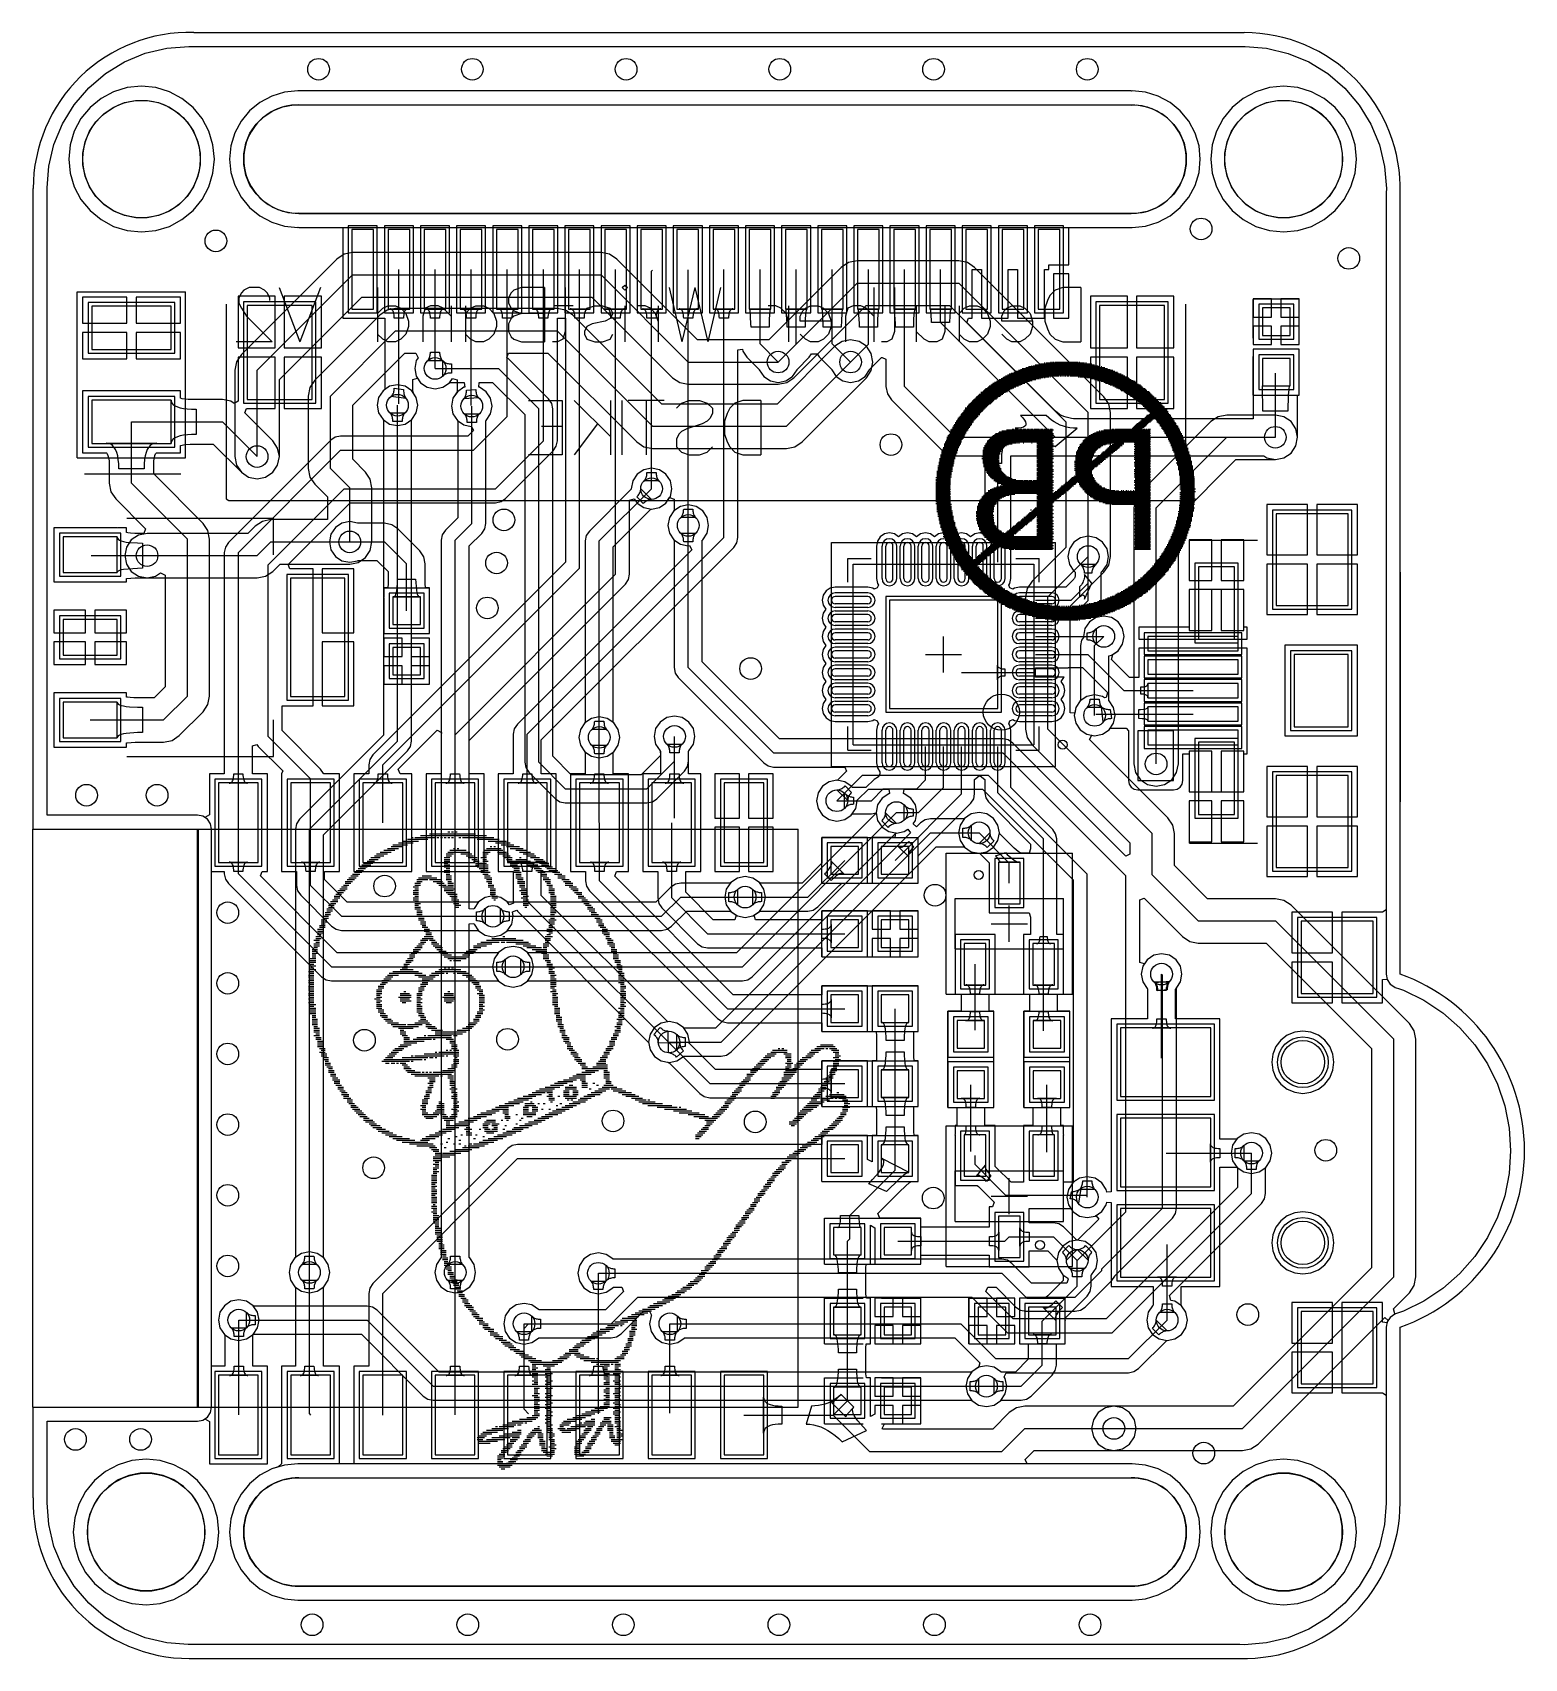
# Model space of a CAD drawing. Header units: millimetres. Extents: x 65.3 to 106.6, y 61.5 to 106.5.
import ezdxf

# ---------------------------------------------------------------- set-up
doc = ezdxf.new("R2010")
doc.units = ezdxf.units.MM
for name, color, linetype in [('BottomLayer', 5, 'Continuous'), ('BottomOverlay', 54, 'Continuous'), ('BottomSolder', 6, 'Continuous'), ('KeepOutLayer', 6, 'Continuous'), ('Mechanical13', 56, 'Continuous'), ('Mechanical15', 56, 'Continuous'), ('MultiLayer', 9, 'Continuous'), ('TopLayer', 1, 'Continuous'), ('TopOverlay', 2, 'Continuous'), ('TopPaste', 8, 'Continuous'), ('TopSolder', 216, 'Continuous')]:
    doc.layers.add(name, color=color, linetype=linetype)

# ---------------------------------------------------------------- blocks, each defined once
blk = doc.blocks.new('MICROUSB_5S_1')
at = {"layer": 'BottomLayer'}
for p, q in [((0.065, 3.65), (-2.475, 3.65)), ((-2.475, 3.65), (-2.475, 1.65)), ((0.065, 1.65), (0.065, 3.65)), ((7.315, 3.65), (4.775, 3.65)), ((4.775, 3.65), (4.775, 1.65)), ((7.315, 1.65), (7.315, 3.65)), ((-2.475, 1.65), (0.065, 1.65)), ((4.775, 1.65), (7.315, 1.65)), ((1, 0.5), (-1, 0.5)), ((-1, 0.5), (-1, -0.5)), ((1, -0.5), (1, 0.5)), ((5.85, 0.5), (3.85, 0.5)), ((3.85, 0.5), (3.85, -0.5)), ((5.85, -0.5), (5.85, 0.5)), ((-1, -0.5), (1, -0.5)), ((3.85, -0.5), (5.85, -0.5))]:
    blk.add_line(p, q, dxfattribs=at)
at = {"layer": 'MultiLayer'}
for p, q in [((0.065, 3.65), (-2.475, 3.65)), ((-2.475, 3.65), (-2.475, 1.65)), ((0.065, 1.65), (0.065, 3.65)), ((7.315, 3.65), (4.775, 3.65)), ((4.775, 3.65), (4.775, 1.65)), ((7.315, 1.65), (7.315, 3.65)), ((-2.475, 1.65), (0.065, 1.65)), ((4.775, 1.65), (7.315, 1.65)), ((1, 0.5), (-1, 0.5)), ((-1, 0.5), (-1, -0.5)), ((1, -0.5), (1, 0.5)), ((5.85, 0.5), (3.85, 0.5)), ((3.85, 0.5), (3.85, -0.5)), ((5.85, -0.5), (5.85, 0.5)), ((-1, -0.5), (1, -0.5)), ((3.85, -0.5), (5.85, -0.5))]:
    blk.add_line(p, q, dxfattribs=at)
at = {"layer": 'TopLayer'}
for p, q in [((0.065, 3.65), (-2.475, 3.65)), ((-2.475, 3.65), (-2.475, 1.65)), ((0.065, 1.65), (0.065, 3.65)), ((1.421, 3.65), (1.421, 2.15)), ((3.421, 3.65), (1.421, 3.65)), ((3.421, 2.15), (3.421, 3.65)), ((7.315, 3.65), (4.775, 3.65)), ((4.775, 3.65), (4.775, 1.65)), ((7.315, 1.65), (7.315, 3.65)), ((1.421, 2.15), (3.421, 2.15)), ((-2.475, 1.65), (0.065, 1.65)), ((4.775, 1.65), (7.315, 1.65)), ((1, 0.5), (-1, 0.5)), ((-1, 0.5), (-1, -0.5)), ((0.921, 0.6), (0.921, -1.9)), ((1.321, 0.6), (0.921, 0.6)), ((1, -0.5), (1, 0.5)), ((1.321, -1.9), (1.321, 0.6)), ((1.571, 0.6), (1.571, -1.9)), ((1.971, 0.6), (1.571, 0.6)), ((1.971, -1.9), (1.971, 0.6)), ((2.221, 0.6), (2.221, -1.9)), ((2.621, 0.6), (2.221, 0.6)), ((2.621, -1.9), (2.621, 0.6)), ((2.871, 0.6), (2.871, -1.9)), ((3.271, 0.6), (2.871, 0.6)), ((3.271, -1.9), (3.271, 0.6)), ((3.521, 0.6), (3.521, -1.9)), ((3.921, 0.6), (3.521, 0.6)), ((5.85, 0.5), (3.85, 0.5)), ((3.85, 0.5), (3.85, -0.5)), ((3.921, -1.9), (3.921, 0.6)), ((5.85, -0.5), (5.85, 0.5)), ((-1, -0.5), (1, -0.5)), ((3.85, -0.5), (5.85, -0.5)), ((0.921, -1.9), (1.321, -1.9)), ((1.571, -1.9), (1.971, -1.9)), ((2.221, -1.9), (2.621, -1.9)), ((2.871, -1.9), (3.271, -1.9)), ((3.521, -1.9), (3.921, -1.9))]:
    blk.add_line(p, q, dxfattribs=at)
at = {"layer": 'TopOverlay'}
for p, q in [((5.498, 5.095), (-0.852, 5.095)), ((-1.741, -0.747), (-1.741, 1.133)), ((6.641, -0.747), (6.641, 1.133)), ((-0.852, -0.747), (-1.741, -0.747)), ((6.641, -0.747), (5.625, -0.747))]:
    blk.add_line(p, q, dxfattribs=at)
at = {"layer": 'TopPaste'}
for p, q in [((1.421, 3.65), (1.421, 2.15)), ((3.421, 3.65), (1.421, 3.65)), ((3.421, 2.15), (3.421, 3.65)), ((1.421, 2.15), (3.421, 2.15)), ((0.921, 0.6), (0.921, -1.9)), ((1.321, 0.6), (0.921, 0.6)), ((1.321, -1.9), (1.321, 0.6)), ((1.571, 0.6), (1.571, -1.9)), ((1.971, 0.6), (1.571, 0.6)), ((1.971, -1.9), (1.971, 0.6)), ((2.221, 0.6), (2.221, -1.9)), ((2.621, 0.6), (2.221, 0.6)), ((2.621, -1.9), (2.621, 0.6)), ((2.871, 0.6), (2.871, -1.9)), ((3.271, 0.6), (2.871, 0.6)), ((3.271, -1.9), (3.271, 0.6)), ((3.521, 0.6), (3.521, -1.9)), ((3.921, 0.6), (3.521, 0.6)), ((3.921, -1.9), (3.921, 0.6)), ((0.921, -1.9), (1.321, -1.9)), ((1.571, -1.9), (1.971, -1.9)), ((2.221, -1.9), (2.621, -1.9)), ((2.871, -1.9), (3.271, -1.9)), ((3.521, -1.9), (3.921, -1.9))]:
    blk.add_line(p, q, dxfattribs=at)
at = {"layer": 'TopSolder'}
for p, q in [((0.167, 3.752), (-2.576, 3.752)), ((-2.576, 3.752), (-2.576, 1.548)), ((0.167, 1.548), (0.167, 3.752)), ((1.319, 3.752), (1.319, 2.048)), ((3.522, 3.752), (1.319, 3.752)), ((3.522, 2.048), (3.522, 3.752)), ((7.417, 3.752), (4.674, 3.752)), ((4.674, 3.752), (4.674, 1.548)), ((7.417, 1.548), (7.417, 3.752)), ((1.319, 2.048), (3.522, 2.048)), ((-2.576, 1.548), (0.167, 1.548)), ((4.674, 1.548), (7.417, 1.548)), ((1.102, 0.602), (-1.102, 0.602)), ((-1.102, 0.602), (-1.102, -0.602)), ((0.819, 0.702), (0.819, -2.002)), ((1.422, 0.702), (0.819, 0.702)), ((1.102, -0.602), (1.102, 0.602)), ((1.422, -2.002), (1.422, 0.702)), ((1.469, 0.702), (1.469, -2.002)), ((2.072, 0.702), (1.469, 0.702)), ((2.072, -2.002), (2.072, 0.702)), ((2.119, 0.702), (2.119, -2.002)), ((2.722, 0.702), (2.119, 0.702)), ((2.722, -2.002), (2.722, 0.702)), ((2.769, 0.702), (2.769, -2.002)), ((3.372, 0.702), (2.769, 0.702)), ((3.372, -2.002), (3.372, 0.702)), ((3.419, 0.702), (3.419, -2.002)), ((4.022, 0.702), (3.419, 0.702)), ((5.952, 0.602), (3.748, 0.602)), ((3.748, 0.602), (3.748, -0.602)), ((4.022, -2.002), (4.022, 0.702)), ((5.952, -0.602), (5.952, 0.602)), ((-1.102, -0.602), (1.102, -0.602)), ((3.748, -0.602), (5.952, -0.602)), ((0.819, -2.002), (1.422, -2.002)), ((1.469, -2.002), (2.072, -2.002)), ((2.119, -2.002), (2.722, -2.002)), ((2.769, -2.002), (3.372, -2.002)), ((3.419, -2.002), (4.022, -2.002))]:
    blk.add_line(p, q, dxfattribs=at)
blk = doc.blocks.new('PL3_2')
at = {"layer": 'BottomLayer'}
for centre in [(0, 0), (5, 0)]:
    blk.add_circle(centre, 0.6, dxfattribs=at)
at = {"layer": 'BottomSolder'}
for centre in [(0, 0), (5, 0)]:
    blk.add_circle(centre, 0.702, dxfattribs=at)
at = {"layer": 'MultiLayer'}
for centre in [(0, 0), (5, 0)]:
    blk.add_circle(centre, 0.6, dxfattribs=at)
at = {"layer": 'TopLayer'}
for p, q in [((-3.9, 1.95), (-3.9, -0.05)), ((-1.9, 1.95), (-3.9, 1.95)), ((-1.9, -0.05), (-1.9, 1.95)), ((6.9, 1.95), (6.9, -0.05)), ((8.9, 1.95), (6.9, 1.95)), ((8.9, -0.05), (8.9, 1.95)), ((-3.9, -0.05), (-1.9, -0.05)), ((6.9, -0.05), (8.9, -0.05)), ((-0.95, -2.55), (-0.95, -5.05)), ((0.95, -2.55), (-0.95, -2.55)), ((0.95, -5.05), (0.95, -2.55)), ((1.55, -2.55), (1.55, -5.05)), ((3.45, -2.55), (1.55, -2.55)), ((3.45, -5.05), (3.45, -2.55)), ((4.05, -2.55), (4.05, -5.05)), ((5.95, -2.55), (4.05, -2.55)), ((5.95, -5.05), (5.95, -2.55)), ((-0.95, -5.05), (0.95, -5.05)), ((1.55, -5.05), (3.45, -5.05)), ((4.05, -5.05), (5.95, -5.05))]:
    blk.add_line(p, q, dxfattribs=at)
for centre in [(0, 0), (5, 0)]:
    blk.add_circle(centre, 0.6, dxfattribs=at)
at = {"layer": 'TopPaste'}
for p, q in [((-3.9, 1.95), (-3.9, -0.05)), ((-1.9, 1.95), (-3.9, 1.95)), ((-1.9, -0.05), (-1.9, 1.95)), ((6.9, 1.95), (6.9, -0.05)), ((8.9, 1.95), (6.9, 1.95)), ((8.9, -0.05), (8.9, 1.95)), ((-3.9, -0.05), (-1.9, -0.05)), ((6.9, -0.05), (8.9, -0.05)), ((-0.95, -2.55), (-0.95, -5.05)), ((0.95, -2.55), (-0.95, -2.55)), ((0.95, -5.05), (0.95, -2.55)), ((1.55, -2.55), (1.55, -5.05)), ((3.45, -2.55), (1.55, -2.55)), ((3.45, -5.05), (3.45, -2.55)), ((4.05, -2.55), (4.05, -5.05)), ((5.95, -2.55), (4.05, -2.55)), ((5.95, -5.05), (5.95, -2.55)), ((-0.95, -5.05), (0.95, -5.05)), ((1.55, -5.05), (3.45, -5.05)), ((4.05, -5.05), (5.95, -5.05))]:
    blk.add_line(p, q, dxfattribs=at)
at = {"layer": 'TopSolder'}
for p, q in [((-4.002, 2.052), (-4.002, -0.152)), ((-1.798, 2.052), (-4.002, 2.052)), ((-1.798, -0.152), (-1.798, 2.052)), ((6.798, 2.052), (6.798, -0.152)), ((9.002, 2.052), (6.798, 2.052)), ((9.002, -0.152), (9.002, 2.052)), ((-4.002, -0.152), (-1.798, -0.152)), ((6.798, -0.152), (9.002, -0.152)), ((-1.052, -2.448), (-1.052, -5.152)), ((1.052, -2.448), (-1.052, -2.448)), ((1.052, -5.152), (1.052, -2.448)), ((1.448, -2.448), (1.448, -5.152)), ((3.552, -2.448), (1.448, -2.448)), ((3.552, -5.152), (3.552, -2.448)), ((3.948, -2.448), (3.948, -5.152)), ((6.052, -2.448), (3.948, -2.448)), ((6.052, -5.152), (6.052, -2.448)), ((-1.052, -5.152), (1.052, -5.152)), ((1.448, -5.152), (3.552, -5.152)), ((3.948, -5.152), (6.052, -5.152))]:
    blk.add_line(p, q, dxfattribs=at)
for centre in [(0, 0), (5, 0)]:
    blk.add_circle(centre, 0.702, dxfattribs=at)
blk = doc.blocks.new('__2102_3')
at = {"layer": 'Mechanical13'}
for p, q in [((-2.5, -2.475), (-2.5, 2.525)), ((2.5, 2.525), (-2.5, 2.525)), ((2.5, 2.525), (2.5, -2.475)), ((2.5, -2.475), (-2.5, -2.475))]:
    blk.add_line(p, q, dxfattribs=at)
blk.add_circle((-1.6, 1.625), 0.5, dxfattribs=at)
at = {"layer": 'Mechanical15'}
for p, q in [((-3.1, 3.125), (-3.1, -3.075)), ((3.1, 3.125), (-3.1, 3.125)), ((3.1, 3.125), (3.1, -3.075)), ((0, 0.525), (0, -0.475)), ((0.5, 0.025), (-0.5, 0.025)), ((3.1, -3.075), (-3.1, -3.075))]:
    blk.add_line(p, q, dxfattribs=at)
at = {"layer": 'TopLayer'}
for p, q in [((-1.6, 3.025), (-1.6, 2.125)), ((-1.4, 3.025), (-1.4, 2.125)), ((-1.1, 3.025), (-1.1, 2.125)), ((-0.9, 3.025), (-0.9, 2.125)), ((-0.6, 3.025), (-0.6, 2.125)), ((-0.4, 3.025), (-0.4, 2.125)), ((-0.1, 3.025), (-0.1, 2.125)), ((0.1, 3.025), (0.1, 2.125)), ((0.4, 3.025), (0.4, 2.125)), ((0.6, 3.025), (0.6, 2.125)), ((0.9, 3.025), (0.9, 2.125)), ((1.1, 3.025), (1.1, 2.125)), ((1.4, 3.025), (1.4, 2.125)), ((1.6, 3.025), (1.6, 2.125)), ((-3, 1.625), (-2.1, 1.625)), ((-3, 1.425), (-2.1, 1.425)), ((-1.5, 1.525), (-1.5, -1.475)), ((1.5, 1.525), (-1.5, 1.525)), ((1.5, -1.475), (1.5, 1.525)), ((2.1, 1.625), (3, 1.625)), ((2.1, 1.425), (3, 1.425)), ((-3, 1.125), (-2.1, 1.125)), ((-3, 0.925), (-2.1, 0.925)), ((2.1, 1.125), (3, 1.125)), ((2.1, 0.925), (3, 0.925)), ((-3, 0.625), (-2.1, 0.625)), ((2.1, 0.625), (3, 0.625)), ((-3, 0.425), (-2.1, 0.425)), ((-3, 0.125), (-2.1, 0.125)), ((2.1, 0.425), (3, 0.425)), ((2.1, 0.125), (3, 0.125)), ((-3, -0.075), (-2.1, -0.075)), ((-3, -0.375), (-2.1, -0.375)), ((2.1, -0.075), (3, -0.075)), ((2.1, -0.375), (3, -0.375)), ((-3, -0.575), (-2.1, -0.575)), ((-3, -0.875), (-2.1, -0.875)), ((2.1, -0.575), (3, -0.575)), ((2.1, -0.875), (3, -0.875)), ((-3, -1.075), (-2.1, -1.075)), ((2.1, -1.075), (3, -1.075)), ((-3, -1.375), (-2.1, -1.375)), ((-3, -1.575), (-2.1, -1.575)), ((-1.5, -1.475), (1.5, -1.475)), ((2.1, -1.375), (3, -1.375)), ((2.1, -1.575), (3, -1.575)), ((-1.6, -2.075), (-1.6, -2.975)), ((-1.4, -2.075), (-1.4, -2.975)), ((-1.1, -2.075), (-1.1, -2.975)), ((-0.9, -2.075), (-0.9, -2.975)), ((-0.6, -2.075), (-0.6, -2.975)), ((-0.4, -2.075), (-0.4, -2.975)), ((-0.1, -2.075), (-0.1, -2.975)), ((0.1, -2.075), (0.1, -2.975)), ((0.4, -2.075), (0.4, -2.975)), ((0.6, -2.075), (0.6, -2.975)), ((0.9, -2.075), (0.9, -2.975)), ((1.1, -2.075), (1.1, -2.975)), ((1.4, -2.075), (1.4, -2.975)), ((1.6, -2.075), (1.6, -2.975))]:
    blk.add_line(p, q, dxfattribs=at)
for centre, start, end in [((-1.5, 3.025), 0, 180), ((-1, 3.025), 0, 180), ((-0.5, 3.025), 0, 180), ((0, 3.025), 0, 180), ((0.5, 3.025), 0, 180), ((1, 3.025), 0, 180), ((1.5, 3.025), 0, 180), ((-1.5, 2.125), 180, 0), ((-1, 2.125), 180, 0), ((-0.5, 2.125), 180, 0), ((0, 2.125), 180, 0), ((0.5, 2.125), 180, 0), ((1, 2.125), 180, 0), ((1.5, 2.125), 180, 0), ((-3, 1.525), 90, 270), ((-2.1, 1.525), 270, 90), ((2.1, 1.525), 90, 270), ((3, 1.525), 270, 90), ((-3, 1.025), 90, 270), ((-2.1, 1.025), 270, 90), ((2.1, 1.025), 90, 270), ((3, 1.025), 270, 90), ((-3, 0.525), 90, 270), ((-2.1, 0.525), 270, 90), ((2.1, 0.525), 90, 270), ((3, 0.525), 270, 90), ((-3, 0.025), 90, 270), ((-2.1, 0.025), 270, 90), ((2.1, 0.025), 90, 270), ((3, 0.025), 270, 90), ((-3, -0.475), 90, 270), ((-2.1, -0.475), 270, 90), ((2.1, -0.475), 90, 270), ((3, -0.475), 270, 90), ((-3, -0.975), 90, 270), ((-2.1, -0.975), 270, 90), ((2.1, -0.975), 90, 270), ((3, -0.975), 270, 90), ((-3, -1.475), 90, 270), ((-2.1, -1.475), 270, 90), ((2.1, -1.475), 90, 270), ((3, -1.475), 270, 90), ((-1.5, -2.075), 0, 180), ((-1, -2.075), 0, 180), ((-0.5, -2.075), 0, 180), ((0, -2.075), 0, 180), ((0.5, -2.075), 0, 180), ((1, -2.075), 0, 180), ((1.5, -2.075), 0, 180), ((-1.5, -2.975), 180, 0), ((-1, -2.975), 180, 0), ((-0.5, -2.975), 180, 0), ((0, -2.975), 180, 0), ((0.5, -2.975), 180, 0), ((1, -2.975), 180, 0), ((1.5, -2.975), 180, 0)]:
    blk.add_arc(centre, 0.1, start, end, dxfattribs=at)
at = {"layer": 'TopOverlay'}
for p, q in [((-2.65, 2.675), (-2.65, 2.025)), ((-2, 2.675), (-2.65, 2.675)), ((2.65, 2.675), (2, 2.675)), ((2.65, 2.675), (2.65, 2.025)), ((-2.65, -1.975), (-2.65, -2.625)), ((2.65, -1.975), (2.65, -2.625)), ((-2, -2.625), (-2.65, -2.625)), ((2.65, -2.625), (2, -2.625))]:
    blk.add_line(p, q, dxfattribs=at)
blk.add_circle((-3.3, 2.525), 0.125, dxfattribs=at)
at = {"layer": 'TopPaste'}
for p, q in [((-1.6, 3.025), (-1.6, 2.125)), ((-1.4, 3.025), (-1.4, 2.125)), ((-1.1, 3.025), (-1.1, 2.125)), ((-0.9, 3.025), (-0.9, 2.125)), ((-0.6, 3.025), (-0.6, 2.125)), ((-0.4, 3.025), (-0.4, 2.125)), ((-0.1, 3.025), (-0.1, 2.125)), ((0.1, 3.025), (0.1, 2.125)), ((0.4, 3.025), (0.4, 2.125)), ((0.6, 3.025), (0.6, 2.125)), ((0.9, 3.025), (0.9, 2.125)), ((1.1, 3.025), (1.1, 2.125)), ((1.4, 3.025), (1.4, 2.125)), ((1.6, 3.025), (1.6, 2.125)), ((-3, 1.625), (-2.1, 1.625)), ((-3, 1.425), (-2.1, 1.425)), ((-1.5, 1.525), (-1.5, -1.475)), ((1.5, 1.525), (-1.5, 1.525)), ((1.5, -1.475), (1.5, 1.525)), ((2.1, 1.625), (3, 1.625)), ((2.1, 1.425), (3, 1.425)), ((-3, 1.125), (-2.1, 1.125)), ((-3, 0.925), (-2.1, 0.925)), ((2.1, 1.125), (3, 1.125)), ((2.1, 0.925), (3, 0.925)), ((-3, 0.625), (-2.1, 0.625)), ((2.1, 0.625), (3, 0.625)), ((-3, 0.425), (-2.1, 0.425)), ((-3, 0.125), (-2.1, 0.125)), ((2.1, 0.425), (3, 0.425)), ((2.1, 0.125), (3, 0.125)), ((-3, -0.075), (-2.1, -0.075)), ((-3, -0.375), (-2.1, -0.375)), ((2.1, -0.075), (3, -0.075)), ((2.1, -0.375), (3, -0.375)), ((-3, -0.575), (-2.1, -0.575)), ((-3, -0.875), (-2.1, -0.875)), ((2.1, -0.575), (3, -0.575)), ((2.1, -0.875), (3, -0.875)), ((-3, -1.075), (-2.1, -1.075)), ((2.1, -1.075), (3, -1.075)), ((-3, -1.375), (-2.1, -1.375)), ((-3, -1.575), (-2.1, -1.575)), ((-1.5, -1.475), (1.5, -1.475)), ((2.1, -1.375), (3, -1.375)), ((2.1, -1.575), (3, -1.575)), ((-1.6, -2.075), (-1.6, -2.975)), ((-1.4, -2.075), (-1.4, -2.975)), ((-1.1, -2.075), (-1.1, -2.975)), ((-0.9, -2.075), (-0.9, -2.975)), ((-0.6, -2.075), (-0.6, -2.975)), ((-0.4, -2.075), (-0.4, -2.975)), ((-0.1, -2.075), (-0.1, -2.975)), ((0.1, -2.075), (0.1, -2.975)), ((0.4, -2.075), (0.4, -2.975)), ((0.6, -2.075), (0.6, -2.975)), ((0.9, -2.075), (0.9, -2.975)), ((1.1, -2.075), (1.1, -2.975)), ((1.4, -2.075), (1.4, -2.975)), ((1.6, -2.075), (1.6, -2.975))]:
    blk.add_line(p, q, dxfattribs=at)
for centre, start, end in [((-1.5, 3.025), 0, 180), ((-1, 3.025), 0, 180), ((-0.5, 3.025), 0, 180), ((0, 3.025), 0, 180), ((0.5, 3.025), 0, 180), ((1, 3.025), 0, 180), ((1.5, 3.025), 0, 180), ((-1.5, 2.125), 180, 0), ((-1, 2.125), 180, 0), ((-0.5, 2.125), 180, 0), ((0, 2.125), 180, 0), ((0.5, 2.125), 180, 0), ((1, 2.125), 180, 0), ((1.5, 2.125), 180, 0), ((-3, 1.525), 90, 270), ((-2.1, 1.525), 270, 90), ((2.1, 1.525), 90, 270), ((3, 1.525), 270, 90), ((-3, 1.025), 90, 270), ((-2.1, 1.025), 270, 90), ((2.1, 1.025), 90, 270), ((3, 1.025), 270, 90), ((-3, 0.525), 90, 270), ((-2.1, 0.525), 270, 90), ((2.1, 0.525), 90, 270), ((3, 0.525), 270, 90), ((-3, 0.025), 90, 270), ((-2.1, 0.025), 270, 90), ((2.1, 0.025), 90, 270), ((3, 0.025), 270, 90), ((-3, -0.475), 90, 270), ((-2.1, -0.475), 270, 90), ((2.1, -0.475), 90, 270), ((3, -0.475), 270, 90), ((-3, -0.975), 90, 270), ((-2.1, -0.975), 270, 90), ((2.1, -0.975), 90, 270), ((3, -0.975), 270, 90), ((-3, -1.475), 90, 270), ((-2.1, -1.475), 270, 90), ((2.1, -1.475), 90, 270), ((3, -1.475), 270, 90), ((-1.5, -2.075), 0, 180), ((-1, -2.075), 0, 180), ((-0.5, -2.075), 0, 180), ((0, -2.075), 0, 180), ((0.5, -2.075), 0, 180), ((1, -2.075), 0, 180), ((1.5, -2.075), 0, 180), ((-1.5, -2.975), 180, 0), ((-1, -2.975), 180, 0), ((-0.5, -2.975), 180, 0), ((0, -2.975), 180, 0), ((0.5, -2.975), 180, 0), ((1, -2.975), 180, 0), ((1.5, -2.975), 180, 0)]:
    blk.add_arc(centre, 0.1, start, end, dxfattribs=at)
at = {"layer": 'TopSolder'}
for p, q in [((-1.702, 3.025), (-1.702, 2.125)), ((-1.298, 3.025), (-1.298, 2.125)), ((-1.202, 3.025), (-1.202, 2.125)), ((-0.798, 3.025), (-0.798, 2.125)), ((-0.702, 3.025), (-0.702, 2.125)), ((-0.298, 3.025), (-0.298, 2.125)), ((-0.202, 3.025), (-0.202, 2.125)), ((0.202, 3.025), (0.202, 2.125)), ((0.298, 3.025), (0.298, 2.125)), ((0.702, 3.025), (0.702, 2.125)), ((0.798, 3.025), (0.798, 2.125)), ((1.202, 3.025), (1.202, 2.125)), ((1.298, 3.025), (1.298, 2.125)), ((1.702, 3.025), (1.702, 2.125)), ((-3, 1.727), (-2.1, 1.727)), ((-1.602, 1.627), (-1.602, -1.576)), ((1.602, 1.627), (-1.602, 1.627)), ((1.602, -1.576), (1.602, 1.627)), ((2.1, 1.727), (3, 1.727)), ((-3, 1.324), (-2.1, 1.324)), ((-3, 1.227), (-2.1, 1.227)), ((2.1, 1.324), (3, 1.324)), ((2.1, 1.227), (3, 1.227)), ((-3, 0.824), (-2.1, 0.824)), ((-3, 0.727), (-2.1, 0.727)), ((2.1, 0.824), (3, 0.824)), ((2.1, 0.727), (3, 0.727)), ((-3, 0.324), (-2.1, 0.324)), ((-3, 0.227), (-2.1, 0.227)), ((2.1, 0.324), (3, 0.324)), ((2.1, 0.227), (3, 0.227)), ((-3, -0.176), (-2.1, -0.176)), ((-3, -0.273), (-2.1, -0.273)), ((2.1, -0.176), (3, -0.176)), ((2.1, -0.273), (3, -0.273)), ((-3, -0.676), (-2.1, -0.676)), ((-3, -0.773), (-2.1, -0.773)), ((2.1, -0.676), (3, -0.676)), ((2.1, -0.773), (3, -0.773)), ((-3, -1.176), (-2.1, -1.176)), ((-3, -1.273), (-2.1, -1.273)), ((2.1, -1.176), (3, -1.176)), ((2.1, -1.273), (3, -1.273)), ((-3, -1.676), (-2.1, -1.676)), ((-1.602, -1.576), (1.602, -1.576)), ((2.1, -1.676), (3, -1.676)), ((-1.702, -2.075), (-1.702, -2.975)), ((-1.298, -2.075), (-1.298, -2.975)), ((-1.202, -2.075), (-1.202, -2.975)), ((-0.798, -2.075), (-0.798, -2.975)), ((-0.702, -2.075), (-0.702, -2.975)), ((-0.298, -2.075), (-0.298, -2.975)), ((-0.202, -2.075), (-0.202, -2.975)), ((0.202, -2.075), (0.202, -2.975)), ((0.298, -2.075), (0.298, -2.975)), ((0.702, -2.075), (0.702, -2.975)), ((0.798, -2.075), (0.798, -2.975)), ((1.202, -2.075), (1.202, -2.975)), ((1.298, -2.075), (1.298, -2.975)), ((1.702, -2.075), (1.702, -2.975))]:
    blk.add_line(p, q, dxfattribs=at)
for centre, start, end in [((-1.5, 3.025), 0, 180), ((-1, 3.025), 0, 180), ((-0.5, 3.025), 0, 180), ((0, 3.025), 0, 180), ((0.5, 3.025), 0, 180), ((1, 3.025), 0, 180), ((1.5, 3.025), 0, 180), ((-1.5, 2.125), 180, 0), ((-1, 2.125), 180, 0), ((-0.5, 2.125), 180, 0), ((0, 2.125), 180, 0), ((0.5, 2.125), 180, 0), ((1, 2.125), 180, 0), ((1.5, 2.125), 180, 0), ((-3, 1.525), 90, 270), ((-2.1, 1.525), 270, 90), ((2.1, 1.525), 90, 270), ((3, 1.525), 270, 90), ((-3, 1.025), 90, 270), ((-2.1, 1.025), 270, 90), ((2.1, 1.025), 90, 270), ((3, 1.025), 270, 90), ((-3, 0.525), 90, 270), ((-2.1, 0.525), 270, 90), ((2.1, 0.525), 90, 270), ((3, 0.525), 270, 90), ((-3, 0.025), 90, 270), ((-2.1, 0.025), 270, 90), ((2.1, 0.025), 90, 270), ((3, 0.025), 270, 90), ((-3, -0.475), 90, 270), ((-2.1, -0.475), 270, 90), ((2.1, -0.475), 90, 270), ((3, -0.475), 270, 90), ((-3, -0.975), 90, 270), ((-2.1, -0.975), 270, 90), ((2.1, -0.975), 90, 270), ((3, -0.975), 270, 90), ((-3, -1.475), 90, 270), ((-2.1, -1.475), 270, 90), ((2.1, -1.475), 90, 270), ((3, -1.475), 270, 90), ((-1.5, -2.075), 0, 180), ((-1, -2.075), 0, 180), ((-0.5, -2.075), 0, 180), ((0, -2.075), 0, 180), ((0.5, -2.075), 0, 180), ((1, -2.075), 0, 180), ((1.5, -2.075), 0, 180), ((-1.5, -2.975), 180, 0), ((-1, -2.975), 180, 0), ((-0.5, -2.975), 180, 0), ((0, -2.975), 180, 0), ((0.5, -2.975), 180, 0), ((1, -2.975), 180, 0), ((1.5, -2.975), 180, 0)]:
    blk.add_arc(centre, 0.202, start, end, dxfattribs=at)
blk = doc.blocks.new('____20__4')
at = {"layer": 'TopLayer'}
for p, q in [((-22.2, 3.6), (-22.2, 1)), ((-20.4, 3.6), (-22.2, 3.6)), ((-20.4, 1), (-20.4, 3.6)), ((1.4, 3.6), (1.4, 1)), ((3.2, 3.6), (1.4, 3.6)), ((3.2, 1), (3.2, 3.6)), ((-22.2, 1), (-20.4, 1)), ((-19.3, 1.1), (-19.3, -1.1)), ((-18.7, 1.1), (-19.3, 1.1)), ((-18.7, -1.1), (-18.7, 1.1)), ((-18.3, 1.1), (-18.3, -1.1)), ((-17.7, 1.1), (-18.3, 1.1)), ((-17.7, -1.1), (-17.7, 1.1)), ((-17.3, 1.1), (-17.3, -1.1)), ((-16.7, 1.1), (-17.3, 1.1)), ((-16.7, -1.1), (-16.7, 1.1)), ((-16.3, 1.1), (-16.3, -1.1)), ((-15.7, 1.1), (-16.3, 1.1)), ((-15.7, -1.1), (-15.7, 1.1)), ((-15.3, 1.1), (-15.3, -1.1)), ((-14.7, 1.1), (-15.3, 1.1)), ((-14.7, -1.1), (-14.7, 1.1)), ((-14.3, 1.1), (-14.3, -1.1)), ((-13.7, 1.1), (-14.3, 1.1)), ((-13.7, -1.1), (-13.7, 1.1)), ((-13.3, 1.1), (-13.3, -1.1)), ((-12.7, 1.1), (-13.3, 1.1)), ((-12.7, -1.1), (-12.7, 1.1)), ((-12.3, 1.1), (-12.3, -1.1)), ((-11.7, 1.1), (-12.3, 1.1)), ((-11.7, -1.1), (-11.7, 1.1)), ((-11.3, 1.1), (-11.3, -1.1)), ((-10.7, 1.1), (-11.3, 1.1)), ((-10.7, -1.1), (-10.7, 1.1)), ((-10.3, 1.1), (-10.3, -1.1)), ((-9.7, 1.1), (-10.3, 1.1)), ((-9.7, -1.1), (-9.7, 1.1)), ((-9.3, 1.1), (-9.3, -1.1)), ((-8.7, 1.1), (-9.3, 1.1)), ((-8.7, -1.1), (-8.7, 1.1)), ((-8.3, 1.1), (-8.3, -1.1)), ((-7.7, 1.1), (-8.3, 1.1)), ((-7.7, -1.1), (-7.7, 1.1)), ((-7.3, 1.1), (-7.3, -1.1)), ((-6.7, 1.1), (-7.3, 1.1)), ((-6.7, -1.1), (-6.7, 1.1)), ((-6.3, 1.1), (-6.3, -1.1)), ((-5.7, 1.1), (-6.3, 1.1)), ((-5.7, -1.1), (-5.7, 1.1)), ((-5.3, 1.1), (-5.3, -1.1)), ((-4.7, 1.1), (-5.3, 1.1)), ((-4.7, -1.1), (-4.7, 1.1)), ((-4.3, 1.1), (-4.3, -1.1)), ((-3.7, 1.1), (-4.3, 1.1)), ((-3.7, -1.1), (-3.7, 1.1)), ((-3.3, 1.1), (-3.3, -1.1)), ((-2.7, 1.1), (-3.3, 1.1)), ((-2.7, -1.1), (-2.7, 1.1)), ((-2.3, 1.1), (-2.3, -1.1)), ((-1.7, 1.1), (-2.3, 1.1)), ((-1.7, -1.1), (-1.7, 1.1)), ((-1.3, 1.1), (-1.3, -1.1)), ((-0.7, 1.1), (-1.3, 1.1)), ((-0.7, -1.1), (-0.7, 1.1)), ((-0.3, 1.1), (-0.3, -1.1)), ((0.3, 1.1), (-0.3, 1.1)), ((0.3, -1.1), (0.3, 1.1)), ((1.4, 1), (3.2, 1)), ((-19.3, -1.1), (-18.7, -1.1)), ((-18.3, -1.1), (-17.7, -1.1)), ((-17.3, -1.1), (-16.7, -1.1)), ((-16.3, -1.1), (-15.7, -1.1)), ((-15.3, -1.1), (-14.7, -1.1)), ((-14.3, -1.1), (-13.7, -1.1)), ((-13.3, -1.1), (-12.7, -1.1)), ((-12.3, -1.1), (-11.7, -1.1)), ((-11.3, -1.1), (-10.7, -1.1)), ((-10.3, -1.1), (-9.7, -1.1)), ((-9.3, -1.1), (-8.7, -1.1)), ((-8.3, -1.1), (-7.7, -1.1)), ((-7.3, -1.1), (-6.7, -1.1)), ((-6.3, -1.1), (-5.7, -1.1)), ((-5.3, -1.1), (-4.7, -1.1)), ((-4.3, -1.1), (-3.7, -1.1)), ((-3.3, -1.1), (-2.7, -1.1)), ((-2.3, -1.1), (-1.7, -1.1)), ((-1.3, -1.1), (-0.7, -1.1)), ((-0.3, -1.1), (0.3, -1.1))]:
    blk.add_line(p, q, dxfattribs=at)
at = {"layer": 'TopOverlay'}
for p, q in [((-22.784, 0.965), (-22.784, 6.401)), ((3.708, 6.401), (-22.784, 6.401)), ((3.785, 6.35), (3.708, 6.401)), ((3.785, 0.965), (3.785, 6.35))]:
    blk.add_line(p, q, dxfattribs=at)
at = {"layer": 'TopPaste'}
for p, q in [((-22.2, 3.6), (-22.2, 1)), ((-20.4, 3.6), (-22.2, 3.6)), ((-20.4, 1), (-20.4, 3.6)), ((1.4, 3.6), (1.4, 1)), ((3.2, 3.6), (1.4, 3.6)), ((3.2, 1), (3.2, 3.6)), ((-22.2, 1), (-20.4, 1)), ((-19.3, 1.1), (-19.3, -1.1)), ((-18.7, 1.1), (-19.3, 1.1)), ((-18.7, -1.1), (-18.7, 1.1)), ((-18.3, 1.1), (-18.3, -1.1)), ((-17.7, 1.1), (-18.3, 1.1)), ((-17.7, -1.1), (-17.7, 1.1)), ((-17.3, 1.1), (-17.3, -1.1)), ((-16.7, 1.1), (-17.3, 1.1)), ((-16.7, -1.1), (-16.7, 1.1)), ((-16.3, 1.1), (-16.3, -1.1)), ((-15.7, 1.1), (-16.3, 1.1)), ((-15.7, -1.1), (-15.7, 1.1)), ((-15.3, 1.1), (-15.3, -1.1)), ((-14.7, 1.1), (-15.3, 1.1)), ((-14.7, -1.1), (-14.7, 1.1)), ((-14.3, 1.1), (-14.3, -1.1)), ((-13.7, 1.1), (-14.3, 1.1)), ((-13.7, -1.1), (-13.7, 1.1)), ((-13.3, 1.1), (-13.3, -1.1)), ((-12.7, 1.1), (-13.3, 1.1)), ((-12.7, -1.1), (-12.7, 1.1)), ((-12.3, 1.1), (-12.3, -1.1)), ((-11.7, 1.1), (-12.3, 1.1)), ((-11.7, -1.1), (-11.7, 1.1)), ((-11.3, 1.1), (-11.3, -1.1)), ((-10.7, 1.1), (-11.3, 1.1)), ((-10.7, -1.1), (-10.7, 1.1)), ((-10.3, 1.1), (-10.3, -1.1)), ((-9.7, 1.1), (-10.3, 1.1)), ((-9.7, -1.1), (-9.7, 1.1)), ((-9.3, 1.1), (-9.3, -1.1)), ((-8.7, 1.1), (-9.3, 1.1)), ((-8.7, -1.1), (-8.7, 1.1)), ((-8.3, 1.1), (-8.3, -1.1)), ((-7.7, 1.1), (-8.3, 1.1)), ((-7.7, -1.1), (-7.7, 1.1)), ((-7.3, 1.1), (-7.3, -1.1)), ((-6.7, 1.1), (-7.3, 1.1)), ((-6.7, -1.1), (-6.7, 1.1)), ((-6.3, 1.1), (-6.3, -1.1)), ((-5.7, 1.1), (-6.3, 1.1)), ((-5.7, -1.1), (-5.7, 1.1)), ((-5.3, 1.1), (-5.3, -1.1)), ((-4.7, 1.1), (-5.3, 1.1)), ((-4.7, -1.1), (-4.7, 1.1)), ((-4.3, 1.1), (-4.3, -1.1)), ((-3.7, 1.1), (-4.3, 1.1)), ((-3.7, -1.1), (-3.7, 1.1)), ((-3.3, 1.1), (-3.3, -1.1)), ((-2.7, 1.1), (-3.3, 1.1)), ((-2.7, -1.1), (-2.7, 1.1)), ((-2.3, 1.1), (-2.3, -1.1)), ((-1.7, 1.1), (-2.3, 1.1)), ((-1.7, -1.1), (-1.7, 1.1)), ((-1.3, 1.1), (-1.3, -1.1)), ((-0.7, 1.1), (-1.3, 1.1)), ((-0.7, -1.1), (-0.7, 1.1)), ((-0.3, 1.1), (-0.3, -1.1)), ((0.3, 1.1), (-0.3, 1.1)), ((0.3, -1.1), (0.3, 1.1)), ((1.4, 1), (3.2, 1)), ((-19.3, -1.1), (-18.7, -1.1)), ((-18.3, -1.1), (-17.7, -1.1)), ((-17.3, -1.1), (-16.7, -1.1)), ((-16.3, -1.1), (-15.7, -1.1)), ((-15.3, -1.1), (-14.7, -1.1)), ((-14.3, -1.1), (-13.7, -1.1)), ((-13.3, -1.1), (-12.7, -1.1)), ((-12.3, -1.1), (-11.7, -1.1)), ((-11.3, -1.1), (-10.7, -1.1)), ((-10.3, -1.1), (-9.7, -1.1)), ((-9.3, -1.1), (-8.7, -1.1)), ((-8.3, -1.1), (-7.7, -1.1)), ((-7.3, -1.1), (-6.7, -1.1)), ((-6.3, -1.1), (-5.7, -1.1)), ((-5.3, -1.1), (-4.7, -1.1)), ((-4.3, -1.1), (-3.7, -1.1)), ((-3.3, -1.1), (-2.7, -1.1)), ((-2.3, -1.1), (-1.7, -1.1)), ((-1.3, -1.1), (-0.7, -1.1)), ((-0.3, -1.1), (0.3, -1.1))]:
    blk.add_line(p, q, dxfattribs=at)
at = {"layer": 'TopSolder'}
for p, q in [((-22.302, 3.702), (-22.302, 0.898)), ((-20.298, 3.702), (-22.302, 3.702)), ((-20.298, 0.898), (-20.298, 3.702)), ((1.298, 3.702), (1.298, 0.898)), ((3.302, 3.702), (1.298, 3.702)), ((3.302, 0.898), (3.302, 3.702)), ((-19.402, 1.202), (-19.402, -1.202)), ((-18.598, 1.202), (-19.402, 1.202)), ((-18.598, -1.202), (-18.598, 1.202)), ((-18.402, 1.202), (-18.402, -1.202)), ((-17.598, 1.202), (-18.402, 1.202)), ((-17.598, -1.202), (-17.598, 1.202)), ((-17.402, 1.202), (-17.402, -1.202)), ((-16.598, 1.202), (-17.402, 1.202)), ((-16.598, -1.202), (-16.598, 1.202)), ((-16.402, 1.202), (-16.402, -1.202)), ((-15.598, 1.202), (-16.402, 1.202)), ((-15.598, -1.202), (-15.598, 1.202)), ((-15.402, 1.202), (-15.402, -1.202)), ((-14.598, 1.202), (-15.402, 1.202)), ((-14.598, -1.202), (-14.598, 1.202)), ((-14.402, 1.202), (-14.402, -1.202)), ((-13.598, 1.202), (-14.402, 1.202)), ((-13.598, -1.202), (-13.598, 1.202)), ((-13.402, 1.202), (-13.402, -1.202)), ((-12.598, 1.202), (-13.402, 1.202)), ((-12.598, -1.202), (-12.598, 1.202)), ((-12.402, 1.202), (-12.402, -1.202)), ((-11.598, 1.202), (-12.402, 1.202)), ((-11.598, -1.202), (-11.598, 1.202)), ((-11.402, 1.202), (-11.402, -1.202)), ((-10.598, 1.202), (-11.402, 1.202)), ((-10.598, -1.202), (-10.598, 1.202)), ((-10.402, 1.202), (-10.402, -1.202)), ((-9.598, 1.202), (-10.402, 1.202)), ((-9.598, -1.202), (-9.598, 1.202)), ((-9.402, 1.202), (-9.402, -1.202)), ((-8.598, 1.202), (-9.402, 1.202)), ((-8.598, -1.202), (-8.598, 1.202)), ((-8.402, 1.202), (-8.402, -1.202)), ((-7.598, 1.202), (-8.402, 1.202)), ((-7.598, -1.202), (-7.598, 1.202)), ((-7.402, 1.202), (-7.402, -1.202)), ((-6.598, 1.202), (-7.402, 1.202)), ((-6.598, -1.202), (-6.598, 1.202)), ((-6.402, 1.202), (-6.402, -1.202)), ((-5.598, 1.202), (-6.402, 1.202)), ((-5.598, -1.202), (-5.598, 1.202)), ((-5.402, 1.202), (-5.402, -1.202)), ((-4.598, 1.202), (-5.402, 1.202)), ((-4.598, -1.202), (-4.598, 1.202)), ((-4.402, 1.202), (-4.402, -1.202)), ((-3.598, 1.202), (-4.402, 1.202)), ((-3.598, -1.202), (-3.598, 1.202)), ((-3.402, 1.202), (-3.402, -1.202)), ((-2.598, 1.202), (-3.402, 1.202)), ((-2.598, -1.202), (-2.598, 1.202)), ((-2.402, 1.202), (-2.402, -1.202)), ((-1.598, 1.202), (-2.402, 1.202)), ((-1.598, -1.202), (-1.598, 1.202)), ((-1.402, 1.202), (-1.402, -1.202)), ((-0.598, 1.202), (-1.402, 1.202)), ((-0.598, -1.202), (-0.598, 1.202)), ((-0.402, 1.202), (-0.402, -1.202)), ((0.402, 1.202), (-0.402, 1.202)), ((0.402, -1.202), (0.402, 1.202)), ((-22.302, 0.898), (-20.298, 0.898)), ((1.298, 0.898), (3.302, 0.898)), ((-19.402, -1.202), (-18.598, -1.202)), ((-18.402, -1.202), (-17.598, -1.202)), ((-17.402, -1.202), (-16.598, -1.202)), ((-16.402, -1.202), (-15.598, -1.202)), ((-15.402, -1.202), (-14.598, -1.202)), ((-14.402, -1.202), (-13.598, -1.202)), ((-13.402, -1.202), (-12.598, -1.202)), ((-12.402, -1.202), (-11.598, -1.202)), ((-11.402, -1.202), (-10.598, -1.202)), ((-10.402, -1.202), (-9.598, -1.202)), ((-9.402, -1.202), (-8.598, -1.202)), ((-8.402, -1.202), (-7.598, -1.202)), ((-7.402, -1.202), (-6.598, -1.202)), ((-6.402, -1.202), (-5.598, -1.202)), ((-5.402, -1.202), (-4.598, -1.202)), ((-4.402, -1.202), (-3.598, -1.202)), ((-3.402, -1.202), (-2.598, -1.202)), ((-2.402, -1.202), (-1.598, -1.202)), ((-1.402, -1.202), (-0.598, -1.202)), ((-0.402, -1.202), (0.402, -1.202))]:
    blk.add_line(p, q, dxfattribs=at)
blk = doc.blocks.new('LM39100_5')
at = {"layer": 'TopLayer'}
for p, q in [((-1.589, 3.824), (-1.589, 2.325)), ((1.691, 3.824), (-1.589, 3.824)), ((1.691, 2.325), (1.691, 3.824)), ((-1.589, 2.325), (1.691, 2.325)), ((-2.731, -2.477), (-2.731, -3.975)), ((-1.74, -2.477), (-2.731, -2.477)), ((-1.74, -3.975), (-1.74, -2.477)), ((-0.444, -2.476), (-0.444, -3.976)), ((0.546, -2.476), (-0.444, -2.476)), ((0.546, -3.976), (0.546, -2.476)), ((1.841, -2.477), (1.841, -3.975)), ((2.832, -2.477), (1.841, -2.477)), ((2.832, -3.975), (2.832, -2.477)), ((-2.731, -3.975), (-1.74, -3.975)), ((-0.444, -3.976), (0.546, -3.976)), ((1.841, -3.975), (2.832, -3.975))]:
    blk.add_line(p, q, dxfattribs=at)
at = {"layer": 'TopOverlay'}
for p, q in [((-3.251, -2.21), (-3.251, 1.854)), ((-2.235, 1.854), (-3.251, 1.854)), ((3.353, 1.854), (2.337, 1.854)), ((3.353, -2.21), (3.353, 1.854))]:
    blk.add_line(p, q, dxfattribs=at)
at = {"layer": 'TopPaste'}
for p, q in [((-1.589, 3.824), (-1.589, 2.325)), ((1.691, 3.824), (-1.589, 3.824)), ((1.691, 2.325), (1.691, 3.824)), ((-1.589, 2.325), (1.691, 2.325)), ((-2.731, -2.477), (-2.731, -3.975)), ((-1.74, -2.477), (-2.731, -2.477)), ((-1.74, -3.975), (-1.74, -2.477)), ((-0.444, -2.476), (-0.444, -3.976)), ((0.546, -2.476), (-0.444, -2.476)), ((0.546, -3.976), (0.546, -2.476)), ((1.841, -2.477), (1.841, -3.975)), ((2.832, -2.477), (1.841, -2.477)), ((2.832, -3.975), (2.832, -2.477)), ((-2.731, -3.975), (-1.74, -3.975)), ((-0.444, -3.976), (0.546, -3.976)), ((1.841, -3.975), (2.832, -3.975))]:
    blk.add_line(p, q, dxfattribs=at)
at = {"layer": 'TopSolder'}
for p, q in [((-1.691, 3.925), (-1.691, 2.223)), ((1.792, 3.925), (-1.691, 3.925)), ((1.792, 2.223), (1.792, 3.925)), ((-1.691, 2.223), (1.792, 2.223)), ((-2.832, -2.375), (-2.832, -4.077)), ((-1.638, -2.375), (-2.832, -2.375)), ((-1.638, -4.077), (-1.638, -2.375)), ((-0.546, -2.374), (-0.546, -4.077)), ((0.647, -2.374), (-0.546, -2.374)), ((0.647, -4.077), (0.647, -2.374)), ((1.74, -2.375), (1.74, -4.077)), ((2.934, -2.375), (1.74, -2.375)), ((2.934, -4.077), (2.934, -2.375)), ((-2.832, -4.077), (-1.638, -4.077)), ((-0.546, -4.077), (0.647, -4.077)), ((1.74, -4.077), (2.934, -4.077))]:
    blk.add_line(p, q, dxfattribs=at)
blk = doc.blocks.new('_8050_6')
at = {"layer": 'Mechanical13'}
for p, q in [((-0.624, 1.424), (0.776, 1.424)), ((-0.624, 1.424), (-0.624, -1.576)), ((0.776, 1.424), (0.776, -1.576)), ((-0.624, -1.576), (0.776, -1.576))]:
    blk.add_line(p, q, dxfattribs=at)
at = {"layer": 'Mechanical15'}
for p, q in [((-1.874, 1.674), (2.026, 1.674)), ((-1.874, 1.674), (-1.874, -1.826)), ((2.026, 1.674), (2.026, -1.826)), ((0.076, 0.424), (0.076, -0.576)), ((-0.424, -0.076), (0.576, -0.076)), ((-1.874, -1.826), (2.026, -1.826))]:
    blk.add_line(p, q, dxfattribs=at)
at = {"layer": 'TopLayer'}
for p, q in [((-0.474, 1.174), (-1.624, 1.174)), ((-1.624, 1.174), (-1.624, 0.574)), ((-0.474, 0.574), (-0.474, 1.174)), ((-1.624, 0.574), (-0.474, 0.574)), ((1.776, 0.224), (0.626, 0.224)), ((0.626, 0.224), (0.626, -0.376)), ((1.776, -0.376), (1.776, 0.224)), ((0.626, -0.376), (1.776, -0.376)), ((-0.474, -0.726), (-1.624, -0.726)), ((-1.624, -0.726), (-1.624, -1.326)), ((-0.474, -1.326), (-0.474, -0.726)), ((-1.624, -1.326), (-0.474, -1.326))]:
    blk.add_line(p, q, dxfattribs=at)
at = {"layer": 'TopOverlay'}
for p, q in [((-0.124, 1.424), (0.776, 1.424)), ((0.776, 1.424), (0.776, 0.624)), ((0.776, -0.776), (0.776, -1.576)), ((-0.124, -1.576), (0.776, -1.576))]:
    blk.add_line(p, q, dxfattribs=at)
blk.add_circle((1.426, 0.774), 0.125, dxfattribs=at)
at = {"layer": 'TopPaste'}
for p, q in [((-0.474, 1.174), (-1.624, 1.174)), ((-1.624, 1.174), (-1.624, 0.574)), ((-0.474, 0.574), (-0.474, 1.174)), ((-1.624, 0.574), (-0.474, 0.574)), ((1.776, 0.224), (0.626, 0.224)), ((0.626, 0.224), (0.626, -0.376)), ((1.776, -0.376), (1.776, 0.224)), ((0.626, -0.376), (1.776, -0.376)), ((-0.474, -0.726), (-1.624, -0.726)), ((-1.624, -0.726), (-1.624, -1.326)), ((-0.474, -1.326), (-0.474, -0.726)), ((-1.624, -1.326), (-0.474, -1.326))]:
    blk.add_line(p, q, dxfattribs=at)
at = {"layer": 'TopSolder'}
for p, q in [((-0.372, 1.275), (-1.725, 1.275)), ((-1.725, 1.275), (-1.725, 0.472)), ((-0.372, 0.472), (-0.372, 1.275)), ((-1.725, 0.472), (-0.372, 0.472)), ((1.878, 0.325), (0.525, 0.325)), ((0.525, 0.325), (0.525, -0.478)), ((1.878, -0.478), (1.878, 0.325)), ((-0.372, -0.625), (-1.725, -0.625)), ((-1.725, -0.625), (-1.725, -1.428)), ((-0.372, -1.428), (-0.372, -0.625)), ((0.525, -0.478), (1.878, -0.478)), ((-1.725, -1.428), (-0.372, -1.428))]:
    blk.add_line(p, q, dxfattribs=at)
blk = doc.blocks.new('_8050_7')
at = {"layer": 'Mechanical13'}
for p, q in [((0.776, 1.424), (-0.624, 1.424)), ((-0.624, -1.576), (-0.624, 1.424)), ((0.776, -1.576), (0.776, 1.424)), ((0.776, -1.576), (-0.624, -1.576))]:
    blk.add_line(p, q, dxfattribs=at)
at = {"layer": 'Mechanical15'}
for p, q in [((2.026, 1.674), (-1.874, 1.674)), ((-1.874, -1.826), (-1.874, 1.674)), ((2.026, -1.826), (2.026, 1.674)), ((0.076, -0.576), (0.076, 0.424)), ((0.576, -0.076), (-0.424, -0.076)), ((2.026, -1.826), (-1.874, -1.826))]:
    blk.add_line(p, q, dxfattribs=at)
at = {"layer": 'TopLayer'}
for p, q in [((-0.474, 1.174), (-1.624, 1.174)), ((-1.624, 1.174), (-1.624, 0.574)), ((-0.474, 0.574), (-0.474, 1.174)), ((-1.624, 0.574), (-0.474, 0.574)), ((1.776, 0.224), (0.626, 0.224)), ((0.626, 0.224), (0.626, -0.376)), ((1.776, -0.376), (1.776, 0.224)), ((0.626, -0.376), (1.776, -0.376)), ((-0.474, -0.726), (-1.624, -0.726)), ((-1.624, -0.726), (-1.624, -1.326)), ((-0.474, -1.326), (-0.474, -0.726)), ((-1.624, -1.326), (-0.474, -1.326))]:
    blk.add_line(p, q, dxfattribs=at)
at = {"layer": 'TopOverlay'}
for p, q in [((0.776, 1.424), (-0.124, 1.424)), ((0.776, 0.624), (0.776, 1.424)), ((0.776, -1.576), (0.776, -0.776)), ((0.776, -1.576), (-0.124, -1.576))]:
    blk.add_line(p, q, dxfattribs=at)
blk.add_circle((1.426, 0.774), 0.125, dxfattribs=at)
at = {"layer": 'TopPaste'}
for p, q in [((-0.474, 1.174), (-1.624, 1.174)), ((-1.624, 1.174), (-1.624, 0.574)), ((-0.474, 0.574), (-0.474, 1.174)), ((-1.624, 0.574), (-0.474, 0.574)), ((1.776, 0.224), (0.626, 0.224)), ((0.626, 0.224), (0.626, -0.376)), ((1.776, -0.376), (1.776, 0.224)), ((0.626, -0.376), (1.776, -0.376)), ((-0.474, -0.726), (-1.624, -0.726)), ((-1.624, -0.726), (-1.624, -1.326)), ((-0.474, -1.326), (-0.474, -0.726)), ((-1.624, -1.326), (-0.474, -1.326))]:
    blk.add_line(p, q, dxfattribs=at)
at = {"layer": 'TopSolder'}
for p, q in [((-0.372, 1.275), (-1.725, 1.275)), ((-1.725, 1.275), (-1.725, 0.472)), ((-0.372, 0.472), (-0.372, 1.275)), ((-1.725, 0.472), (-0.372, 0.472)), ((1.878, 0.325), (0.525, 0.325)), ((0.525, 0.325), (0.525, -0.478)), ((1.878, -0.478), (1.878, 0.325)), ((-0.372, -0.625), (-1.725, -0.625)), ((-1.725, -0.625), (-1.725, -1.428)), ((-0.372, -1.428), (-0.372, -0.625)), ((0.525, -0.478), (1.878, -0.478)), ((-1.725, -1.428), (-0.372, -1.428))]:
    blk.add_line(p, q, dxfattribs=at)
blk = doc.blocks.new('ESP_07_8')
at = {"layer": 'TopLayer'}
for p, q in [((-15.122, -0.502), (-17.322, -0.502)), ((-17.322, -0.502), (-17.322, -1.602)), ((-15.122, -1.602), (-15.122, -0.502)), ((-0.926, -0.502), (-0.926, -1.602)), ((1.274, -0.502), (-0.926, -0.502)), ((1.274, -1.602), (1.274, -0.502)), ((-17.322, -1.602), (-15.122, -1.602)), ((-0.926, -1.602), (1.274, -1.602)), ((-15.122, -2.502), (-17.322, -2.502)), ((-17.322, -2.502), (-17.322, -3.602)), ((-15.122, -3.602), (-15.122, -2.502)), ((-0.926, -2.502), (-0.926, -3.602)), ((1.274, -2.502), (-0.926, -2.502)), ((1.274, -3.602), (1.274, -2.502)), ((-17.322, -3.602), (-15.122, -3.602)), ((-0.926, -3.602), (1.274, -3.602)), ((-15.122, -4.502), (-17.322, -4.502)), ((-17.322, -4.502), (-17.322, -5.602)), ((-15.122, -5.602), (-15.122, -4.502)), ((-0.926, -4.502), (-0.926, -5.602)), ((1.274, -4.502), (-0.926, -4.502)), ((1.274, -5.602), (1.274, -4.502)), ((-17.322, -5.602), (-15.122, -5.602)), ((-0.926, -5.602), (1.274, -5.602)), ((-15.122, -6.502), (-17.322, -6.502)), ((-17.322, -6.502), (-17.322, -7.602)), ((-15.122, -7.602), (-15.122, -6.502)), ((-0.926, -6.502), (-0.926, -7.602)), ((1.274, -6.502), (-0.926, -6.502)), ((1.274, -7.602), (1.274, -6.502)), ((-17.322, -7.602), (-15.122, -7.602)), ((-0.926, -7.602), (1.274, -7.602)), ((-15.122, -8.502), (-17.322, -8.502)), ((-17.322, -8.502), (-17.322, -9.602)), ((-15.122, -9.602), (-15.122, -8.502)), ((-0.926, -8.502), (-0.926, -9.602)), ((1.274, -8.502), (-0.926, -8.502)), ((1.274, -9.602), (1.274, -8.502)), ((-17.322, -9.602), (-15.122, -9.602)), ((-0.926, -9.602), (1.274, -9.602)), ((-15.122, -10.502), (-17.322, -10.502)), ((-17.322, -10.502), (-17.322, -11.602)), ((-15.122, -11.602), (-15.122, -10.502)), ((-0.926, -10.502), (-0.926, -11.602)), ((1.274, -10.502), (-0.926, -10.502)), ((1.274, -11.602), (1.274, -10.502)), ((-17.322, -11.602), (-15.122, -11.602)), ((-0.926, -11.602), (1.274, -11.602)), ((-15.122, -12.502), (-17.322, -12.502)), ((-17.322, -12.502), (-17.322, -13.602)), ((-15.122, -13.602), (-15.122, -12.502)), ((-0.926, -12.502), (-0.926, -13.602)), ((1.274, -12.502), (-0.926, -12.502)), ((1.274, -13.602), (1.274, -12.502)), ((-17.322, -13.602), (-15.122, -13.602)), ((-0.926, -13.602), (1.274, -13.602)), ((-15.122, -14.502), (-17.322, -14.502)), ((-17.322, -14.502), (-17.322, -15.602)), ((-15.122, -15.602), (-15.122, -14.502)), ((-0.926, -14.502), (-0.926, -15.602)), ((1.274, -14.502), (-0.926, -14.502)), ((1.274, -15.602), (1.274, -14.502)), ((-17.322, -15.602), (-15.122, -15.602)), ((-0.926, -15.602), (1.274, -15.602))]:
    blk.add_line(p, q, dxfattribs=at)
at = {"layer": 'TopOverlay'}
for p, q in [((-0.003, 4.648), (-16.003, 4.648)), ((-16.003, 4.648), (-16.003, -16.552)), ((-0.003, 4.648), (-0.003, -16.552)), ((-16.003, 0.048), (-0.003, 0.048)), ((-16.003, -16.552), (-0.003, -16.552))]:
    blk.add_line(p, q, dxfattribs=at)
at = {"layer": 'TopPaste'}
for p, q in [((-15.122, -0.502), (-17.322, -0.502)), ((-17.322, -0.502), (-17.322, -1.602)), ((-15.122, -1.602), (-15.122, -0.502)), ((-0.926, -0.502), (-0.926, -1.602)), ((1.274, -0.502), (-0.926, -0.502)), ((1.274, -1.602), (1.274, -0.502)), ((-17.322, -1.602), (-15.122, -1.602)), ((-0.926, -1.602), (1.274, -1.602)), ((-15.122, -2.502), (-17.322, -2.502)), ((-17.322, -2.502), (-17.322, -3.602)), ((-15.122, -3.602), (-15.122, -2.502)), ((-0.926, -2.502), (-0.926, -3.602)), ((1.274, -2.502), (-0.926, -2.502)), ((1.274, -3.602), (1.274, -2.502)), ((-17.322, -3.602), (-15.122, -3.602)), ((-0.926, -3.602), (1.274, -3.602)), ((-15.122, -4.502), (-17.322, -4.502)), ((-17.322, -4.502), (-17.322, -5.602)), ((-15.122, -5.602), (-15.122, -4.502)), ((-0.926, -4.502), (-0.926, -5.602)), ((1.274, -4.502), (-0.926, -4.502)), ((1.274, -5.602), (1.274, -4.502)), ((-17.322, -5.602), (-15.122, -5.602)), ((-0.926, -5.602), (1.274, -5.602)), ((-15.122, -6.502), (-17.322, -6.502)), ((-17.322, -6.502), (-17.322, -7.602)), ((-15.122, -7.602), (-15.122, -6.502)), ((-0.926, -6.502), (-0.926, -7.602)), ((1.274, -6.502), (-0.926, -6.502)), ((1.274, -7.602), (1.274, -6.502)), ((-17.322, -7.602), (-15.122, -7.602)), ((-0.926, -7.602), (1.274, -7.602)), ((-15.122, -8.502), (-17.322, -8.502)), ((-17.322, -8.502), (-17.322, -9.602)), ((-15.122, -9.602), (-15.122, -8.502)), ((-0.926, -8.502), (-0.926, -9.602)), ((1.274, -8.502), (-0.926, -8.502)), ((1.274, -9.602), (1.274, -8.502)), ((-17.322, -9.602), (-15.122, -9.602)), ((-0.926, -9.602), (1.274, -9.602)), ((-15.122, -10.502), (-17.322, -10.502)), ((-17.322, -10.502), (-17.322, -11.602)), ((-15.122, -11.602), (-15.122, -10.502)), ((-0.926, -10.502), (-0.926, -11.602)), ((1.274, -10.502), (-0.926, -10.502)), ((1.274, -11.602), (1.274, -10.502)), ((-17.322, -11.602), (-15.122, -11.602)), ((-0.926, -11.602), (1.274, -11.602)), ((-15.122, -12.502), (-17.322, -12.502)), ((-17.322, -12.502), (-17.322, -13.602)), ((-15.122, -13.602), (-15.122, -12.502)), ((-0.926, -12.502), (-0.926, -13.602)), ((1.274, -12.502), (-0.926, -12.502)), ((1.274, -13.602), (1.274, -12.502)), ((-17.322, -13.602), (-15.122, -13.602)), ((-0.926, -13.602), (1.274, -13.602)), ((-15.122, -14.502), (-17.322, -14.502)), ((-17.322, -14.502), (-17.322, -15.602)), ((-15.122, -15.602), (-15.122, -14.502)), ((-0.926, -14.502), (-0.926, -15.602)), ((1.274, -14.502), (-0.926, -14.502)), ((1.274, -15.602), (1.274, -14.502)), ((-17.322, -15.602), (-15.122, -15.602)), ((-0.926, -15.602), (1.274, -15.602))]:
    blk.add_line(p, q, dxfattribs=at)
at = {"layer": 'TopSolder'}
for p, q in [((-15.02, -0.4), (-17.423, -0.4)), ((-17.423, -0.4), (-17.423, -1.703)), ((-15.02, -1.703), (-15.02, -0.4)), ((-1.028, -0.4), (-1.028, -1.703)), ((1.375, -0.4), (-1.028, -0.4)), ((1.375, -1.703), (1.375, -0.4)), ((-17.423, -1.703), (-15.02, -1.703)), ((-1.028, -1.703), (1.375, -1.703)), ((-15.02, -2.4), (-17.423, -2.4)), ((-17.423, -2.4), (-17.423, -3.703)), ((-15.02, -3.703), (-15.02, -2.4)), ((-1.028, -2.4), (-1.028, -3.703)), ((1.375, -2.4), (-1.028, -2.4)), ((1.375, -3.703), (1.375, -2.4)), ((-17.423, -3.703), (-15.02, -3.703)), ((-1.028, -3.703), (1.375, -3.703)), ((-15.02, -4.4), (-17.423, -4.4)), ((-17.423, -4.4), (-17.423, -5.703)), ((-15.02, -5.703), (-15.02, -4.4)), ((-1.028, -4.4), (-1.028, -5.703)), ((1.375, -4.4), (-1.028, -4.4)), ((1.375, -5.703), (1.375, -4.4)), ((-17.423, -5.703), (-15.02, -5.703)), ((-1.028, -5.703), (1.375, -5.703)), ((-15.02, -6.4), (-17.423, -6.4)), ((-17.423, -6.4), (-17.423, -7.703)), ((-15.02, -7.703), (-15.02, -6.4)), ((-1.028, -6.4), (-1.028, -7.703)), ((1.375, -6.4), (-1.028, -6.4)), ((1.375, -7.703), (1.375, -6.4)), ((-17.423, -7.703), (-15.02, -7.703)), ((-1.028, -7.703), (1.375, -7.703)), ((-15.02, -8.4), (-17.423, -8.4)), ((-17.423, -8.4), (-17.423, -9.703)), ((-15.02, -9.703), (-15.02, -8.4)), ((-1.028, -8.4), (-1.028, -9.703)), ((1.375, -8.4), (-1.028, -8.4)), ((1.375, -9.703), (1.375, -8.4)), ((-17.423, -9.703), (-15.02, -9.703)), ((-1.028, -9.703), (1.375, -9.703)), ((-15.02, -10.4), (-17.423, -10.4)), ((-17.423, -10.4), (-17.423, -11.703)), ((-15.02, -11.703), (-15.02, -10.4)), ((-1.028, -10.4), (-1.028, -11.703)), ((1.375, -10.4), (-1.028, -10.4)), ((1.375, -11.703), (1.375, -10.4)), ((-17.423, -11.703), (-15.02, -11.703)), ((-1.028, -11.703), (1.375, -11.703)), ((-15.02, -12.4), (-17.423, -12.4)), ((-17.423, -12.4), (-17.423, -13.703)), ((-15.02, -13.703), (-15.02, -12.4)), ((-1.028, -12.4), (-1.028, -13.703)), ((1.375, -12.4), (-1.028, -12.4)), ((1.375, -13.703), (1.375, -12.4)), ((-17.423, -13.703), (-15.02, -13.703)), ((-1.028, -13.703), (1.375, -13.703)), ((-15.02, -14.4), (-17.423, -14.4)), ((-17.423, -14.4), (-17.423, -15.703)), ((-15.02, -15.703), (-15.02, -14.4)), ((-1.028, -14.4), (-1.028, -15.703)), ((1.375, -14.4), (-1.028, -14.4)), ((1.375, -15.703), (1.375, -14.4)), ((-17.423, -15.703), (-15.02, -15.703)), ((-1.028, -15.703), (1.375, -15.703))]:
    blk.add_line(p, q, dxfattribs=at)
blk = doc.blocks.new('R0603_9')
at = {"layer": 'TopLayer'}
for p, q in [((-1.079, 0.381), (-1.079, -0.381)), ((-0.317, 0.381), (-1.079, 0.381)), ((-0.317, -0.381), (-0.317, 0.381)), ((0.317, 0.381), (0.317, -0.381)), ((1.079, 0.381), (0.317, 0.381)), ((1.079, -0.381), (1.079, 0.381)), ((-1.079, -0.381), (-0.317, -0.381)), ((0.317, -0.381), (1.079, -0.381))]:
    blk.add_line(p, q, dxfattribs=at)
at = {"layer": 'TopOverlay'}
for p, q in [((-1.333, 0.635), (-1.333, -0.635)), ((1.333, 0.635), (-1.333, 0.635)), ((1.333, 0.635), (1.333, -0.635)), ((1.333, -0.635), (-1.333, -0.635))]:
    blk.add_line(p, q, dxfattribs=at)
at = {"layer": 'TopPaste'}
for p, q in [((-1.079, 0.381), (-1.079, -0.381)), ((-0.317, 0.381), (-1.079, 0.381)), ((-0.317, -0.381), (-0.317, 0.381)), ((0.317, 0.381), (0.317, -0.381)), ((1.079, 0.381), (0.317, 0.381)), ((1.079, -0.381), (1.079, 0.381)), ((-1.079, -0.381), (-0.317, -0.381)), ((0.317, -0.381), (1.079, -0.381))]:
    blk.add_line(p, q, dxfattribs=at)
at = {"layer": 'TopSolder'}
for p, q in [((-1.181, 0.483), (-1.181, -0.483)), ((-0.216, 0.483), (-1.181, 0.483)), ((-0.216, -0.483), (-0.216, 0.483)), ((0.216, 0.483), (0.216, -0.483)), ((1.181, 0.483), (0.216, 0.483)), ((1.181, -0.483), (1.181, 0.483)), ((-1.181, -0.483), (-0.216, -0.483)), ((0.216, -0.483), (1.181, -0.483))]:
    blk.add_line(p, q, dxfattribs=at)
blk = doc.blocks.new('R0603_10')
at = {"layer": 'TopLayer'}
for p, q in [((-1.079, 0.381), (-1.079, -0.381)), ((-0.317, 0.381), (-1.079, 0.381)), ((-0.317, -0.381), (-0.317, 0.381)), ((0.317, 0.381), (0.317, -0.381)), ((1.079, 0.381), (0.317, 0.381)), ((1.079, -0.381), (1.079, 0.381)), ((-1.079, -0.381), (-0.317, -0.381)), ((0.317, -0.381), (1.079, -0.381))]:
    blk.add_line(p, q, dxfattribs=at)
at = {"layer": 'TopOverlay'}
for p, q in [((-1.333, -0.635), (-1.333, 0.635)), ((-1.333, 0.635), (1.333, 0.635)), ((1.333, -0.635), (1.333, 0.635)), ((-1.333, -0.635), (1.333, -0.635))]:
    blk.add_line(p, q, dxfattribs=at)
at = {"layer": 'TopPaste'}
for p, q in [((-1.079, 0.381), (-1.079, -0.381)), ((-0.317, 0.381), (-1.079, 0.381)), ((-0.317, -0.381), (-0.317, 0.381)), ((0.317, 0.381), (0.317, -0.381)), ((1.079, 0.381), (0.317, 0.381)), ((1.079, -0.381), (1.079, 0.381)), ((-1.079, -0.381), (-0.317, -0.381)), ((0.317, -0.381), (1.079, -0.381))]:
    blk.add_line(p, q, dxfattribs=at)
at = {"layer": 'TopSolder'}
for p, q in [((-1.181, 0.483), (-1.181, -0.483)), ((-0.216, 0.483), (-1.181, 0.483)), ((-0.216, -0.483), (-0.216, 0.483)), ((0.216, 0.483), (0.216, -0.483)), ((1.181, 0.483), (0.216, 0.483)), ((1.181, -0.483), (1.181, 0.483)), ((-1.181, -0.483), (-0.216, -0.483)), ((0.216, -0.483), (1.181, -0.483))]:
    blk.add_line(p, q, dxfattribs=at)
blk = doc.blocks.new('R0603_11')
at = {"layer": 'TopLayer'}
for p, q in [((-1.079, 0.381), (-1.079, -0.381)), ((-0.317, 0.381), (-1.079, 0.381)), ((-0.317, -0.381), (-0.317, 0.381)), ((0.317, 0.381), (0.317, -0.381)), ((1.079, 0.381), (0.317, 0.381)), ((1.079, -0.381), (1.079, 0.381)), ((-1.079, -0.381), (-0.317, -0.381)), ((0.317, -0.381), (1.079, -0.381))]:
    blk.add_line(p, q, dxfattribs=at)
at = {"layer": 'TopOverlay'}
for p, q in [((-1.333, 0.635), (-1.333, -0.635)), ((1.333, 0.635), (-1.333, 0.635)), ((1.333, 0.635), (1.333, -0.635)), ((1.333, -0.635), (-1.333, -0.635))]:
    blk.add_line(p, q, dxfattribs=at)
at = {"layer": 'TopPaste'}
for p, q in [((-1.079, 0.381), (-1.079, -0.381)), ((-0.317, 0.381), (-1.079, 0.381)), ((-0.317, -0.381), (-0.317, 0.381)), ((0.317, 0.381), (0.317, -0.381)), ((1.079, 0.381), (0.317, 0.381)), ((1.079, -0.381), (1.079, 0.381)), ((-1.079, -0.381), (-0.317, -0.381)), ((0.317, -0.381), (1.079, -0.381))]:
    blk.add_line(p, q, dxfattribs=at)
at = {"layer": 'TopSolder'}
for p, q in [((-1.181, 0.483), (-1.181, -0.483)), ((-0.216, 0.483), (-1.181, 0.483)), ((-0.216, -0.483), (-0.216, 0.483)), ((0.216, 0.483), (0.216, -0.483)), ((1.181, 0.483), (0.216, 0.483)), ((1.181, -0.483), (1.181, 0.483)), ((-1.181, -0.483), (-0.216, -0.483)), ((0.216, -0.483), (1.181, -0.483))]:
    blk.add_line(p, q, dxfattribs=at)
blk = doc.blocks.new('R0603_12')
at = {"layer": 'TopLayer'}
for p, q in [((-1.079, 0.381), (-1.079, -0.381)), ((-0.317, 0.381), (-1.079, 0.381)), ((-0.317, -0.381), (-0.317, 0.381)), ((0.317, 0.381), (0.317, -0.381)), ((1.079, 0.381), (0.317, 0.381)), ((1.079, -0.381), (1.079, 0.381)), ((-1.079, -0.381), (-0.317, -0.381)), ((0.317, -0.381), (1.079, -0.381))]:
    blk.add_line(p, q, dxfattribs=at)
at = {"layer": 'TopOverlay'}
for p, q in [((-1.333, 0.635), (-1.333, -0.635)), ((1.333, 0.635), (-1.333, 0.635)), ((1.333, 0.635), (1.333, -0.635)), ((1.333, -0.635), (-1.333, -0.635))]:
    blk.add_line(p, q, dxfattribs=at)
at = {"layer": 'TopPaste'}
for p, q in [((-1.079, 0.381), (-1.079, -0.381)), ((-0.317, 0.381), (-1.079, 0.381)), ((-0.317, -0.381), (-0.317, 0.381)), ((0.317, 0.381), (0.317, -0.381)), ((1.079, 0.381), (0.317, 0.381)), ((1.079, -0.381), (1.079, 0.381)), ((-1.079, -0.381), (-0.317, -0.381)), ((0.317, -0.381), (1.079, -0.381))]:
    blk.add_line(p, q, dxfattribs=at)
at = {"layer": 'TopSolder'}
for p, q in [((-1.181, 0.483), (-1.181, -0.483)), ((-0.216, 0.483), (-1.181, 0.483)), ((-0.216, -0.483), (-0.216, 0.483)), ((0.216, 0.483), (0.216, -0.483)), ((1.181, 0.483), (0.216, 0.483)), ((1.181, -0.483), (1.181, 0.483)), ((-1.181, -0.483), (-0.216, -0.483)), ((0.216, -0.483), (1.181, -0.483))]:
    blk.add_line(p, q, dxfattribs=at)
blk = doc.blocks.new('R0603_13')
at = {"layer": 'TopLayer'}
for p, q in [((-1.079, 0.381), (-1.079, -0.381)), ((-0.317, 0.381), (-1.079, 0.381)), ((-0.317, -0.381), (-0.317, 0.381)), ((0.318, 0.381), (0.318, -0.381)), ((1.08, 0.381), (0.318, 0.381)), ((1.08, -0.381), (1.08, 0.381)), ((-1.079, -0.381), (-0.317, -0.381)), ((0.318, -0.381), (1.08, -0.381))]:
    blk.add_line(p, q, dxfattribs=at)
at = {"layer": 'TopOverlay'}
for p, q in [((-1.333, 0.635), (-1.333, -0.635)), ((1.334, 0.635), (-1.333, 0.635)), ((1.334, 0.635), (1.334, -0.635)), ((1.334, -0.635), (-1.333, -0.635))]:
    blk.add_line(p, q, dxfattribs=at)
at = {"layer": 'TopPaste'}
for p, q in [((-1.079, 0.381), (-1.079, -0.381)), ((-0.317, 0.381), (-1.079, 0.381)), ((-0.317, -0.381), (-0.317, 0.381)), ((0.318, 0.381), (0.318, -0.381)), ((1.08, 0.381), (0.318, 0.381)), ((1.08, -0.381), (1.08, 0.381)), ((-1.079, -0.381), (-0.317, -0.381)), ((0.318, -0.381), (1.08, -0.381))]:
    blk.add_line(p, q, dxfattribs=at)
at = {"layer": 'TopSolder'}
for p, q in [((-1.181, 0.483), (-1.181, -0.483)), ((-0.216, 0.483), (-1.181, 0.483)), ((-0.216, -0.483), (-0.216, 0.483)), ((0.216, 0.483), (0.216, -0.483)), ((1.181, 0.483), (0.216, 0.483)), ((1.181, -0.483), (1.181, 0.483)), ((-1.181, -0.483), (-0.216, -0.483)), ((0.216, -0.483), (1.181, -0.483))]:
    blk.add_line(p, q, dxfattribs=at)
blk = doc.blocks.new('R0603_14')
at = {"layer": 'TopLayer'}
for p, q in [((-1.079, 0.381), (-1.079, -0.381)), ((-0.317, 0.381), (-1.079, 0.381)), ((-0.317, -0.381), (-0.317, 0.381)), ((0.317, 0.381), (0.317, -0.381)), ((1.079, 0.381), (0.317, 0.381)), ((1.079, -0.381), (1.079, 0.381)), ((-1.079, -0.381), (-0.317, -0.381)), ((0.317, -0.381), (1.079, -0.381))]:
    blk.add_line(p, q, dxfattribs=at)
at = {"layer": 'TopOverlay'}
for p, q in [((-1.333, 0.635), (-1.333, -0.635)), ((1.333, 0.635), (-1.333, 0.635)), ((1.333, 0.635), (1.333, -0.635)), ((1.333, -0.635), (-1.333, -0.635))]:
    blk.add_line(p, q, dxfattribs=at)
at = {"layer": 'TopPaste'}
for p, q in [((-1.079, 0.381), (-1.079, -0.381)), ((-0.317, 0.381), (-1.079, 0.381)), ((-0.317, -0.381), (-0.317, 0.381)), ((0.317, 0.381), (0.317, -0.381)), ((1.079, 0.381), (0.317, 0.381)), ((1.079, -0.381), (1.079, 0.381)), ((-1.079, -0.381), (-0.317, -0.381)), ((0.317, -0.381), (1.079, -0.381))]:
    blk.add_line(p, q, dxfattribs=at)
at = {"layer": 'TopSolder'}
for p, q in [((-1.181, 0.483), (-1.181, -0.483)), ((-0.216, 0.483), (-1.181, 0.483)), ((-0.216, -0.483), (-0.216, 0.483)), ((0.216, 0.483), (0.216, -0.483)), ((1.181, 0.483), (0.216, 0.483)), ((1.181, -0.483), (1.181, 0.483)), ((-1.181, -0.483), (-0.216, -0.483)), ((0.216, -0.483), (1.181, -0.483))]:
    blk.add_line(p, q, dxfattribs=at)
blk = doc.blocks.new('R0603_15')
at = {"layer": 'TopLayer'}
for p, q in [((-1.079, 0.381), (-1.079, -0.381)), ((-0.317, 0.381), (-1.079, 0.381)), ((-0.317, -0.381), (-0.317, 0.381)), ((0.317, 0.381), (0.317, -0.381)), ((1.079, 0.381), (0.317, 0.381)), ((1.079, -0.381), (1.079, 0.381)), ((-1.079, -0.381), (-0.317, -0.381)), ((0.317, -0.381), (1.079, -0.381))]:
    blk.add_line(p, q, dxfattribs=at)
at = {"layer": 'TopOverlay'}
for p, q in [((-1.333, -0.635), (-1.333, 0.635)), ((1.333, 0.635), (-1.333, 0.635)), ((1.333, -0.635), (1.333, 0.635)), ((1.333, -0.635), (-1.333, -0.635))]:
    blk.add_line(p, q, dxfattribs=at)
at = {"layer": 'TopPaste'}
for p, q in [((-1.079, 0.381), (-1.079, -0.381)), ((-0.317, 0.381), (-1.079, 0.381)), ((-0.317, -0.381), (-0.317, 0.381)), ((0.317, 0.381), (0.317, -0.381)), ((1.079, 0.381), (0.317, 0.381)), ((1.079, -0.381), (1.079, 0.381)), ((-1.079, -0.381), (-0.317, -0.381)), ((0.317, -0.381), (1.079, -0.381))]:
    blk.add_line(p, q, dxfattribs=at)
at = {"layer": 'TopSolder'}
for p, q in [((-1.181, 0.483), (-1.181, -0.483)), ((-0.216, 0.483), (-1.181, 0.483)), ((-0.216, -0.483), (-0.216, 0.483)), ((0.216, 0.483), (0.216, -0.483)), ((1.181, 0.483), (0.216, 0.483)), ((1.181, -0.483), (1.181, 0.483)), ((-1.181, -0.483), (-0.216, -0.483)), ((0.216, -0.483), (1.181, -0.483))]:
    blk.add_line(p, q, dxfattribs=at)
blk = doc.blocks.new('R0603_16')
at = {"layer": 'TopLayer'}
for p, q in [((-1.079, 0.381), (-1.079, -0.381)), ((-0.317, 0.381), (-1.079, 0.381)), ((-0.317, -0.381), (-0.317, 0.381)), ((0.317, 0.381), (0.317, -0.381)), ((1.079, 0.381), (0.317, 0.381)), ((1.079, -0.381), (1.079, 0.381)), ((-1.079, -0.381), (-0.317, -0.381)), ((0.317, -0.381), (1.079, -0.381))]:
    blk.add_line(p, q, dxfattribs=at)
at = {"layer": 'TopOverlay'}
for p, q in [((-1.333, 0.635), (-1.333, -0.635)), ((-1.333, 0.635), (1.333, 0.635)), ((1.333, 0.635), (1.333, -0.635)), ((-1.333, -0.635), (1.333, -0.635))]:
    blk.add_line(p, q, dxfattribs=at)
at = {"layer": 'TopPaste'}
for p, q in [((-1.079, 0.381), (-1.079, -0.381)), ((-0.317, 0.381), (-1.079, 0.381)), ((-0.317, -0.381), (-0.317, 0.381)), ((0.317, 0.381), (0.317, -0.381)), ((1.079, 0.381), (0.317, 0.381)), ((1.079, -0.381), (1.079, 0.381)), ((-1.079, -0.381), (-0.317, -0.381)), ((0.317, -0.381), (1.079, -0.381))]:
    blk.add_line(p, q, dxfattribs=at)
at = {"layer": 'TopSolder'}
for p, q in [((-1.181, 0.483), (-1.181, -0.483)), ((-0.216, 0.483), (-1.181, 0.483)), ((-0.216, -0.483), (-0.216, 0.483)), ((0.216, 0.483), (0.216, -0.483)), ((1.181, 0.483), (0.216, 0.483)), ((1.181, -0.483), (1.181, 0.483)), ((-1.181, -0.483), (-0.216, -0.483)), ((0.216, -0.483), (1.181, -0.483))]:
    blk.add_line(p, q, dxfattribs=at)
blk = doc.blocks.new('C0603_17')
at = {"layer": 'TopLayer'}
for p, q in [((-0.356, 0.559), (-0.356, -0.203)), ((0.406, 0.559), (-0.356, 0.559)), ((0.406, -0.203), (0.406, 0.559)), ((1.041, 0.559), (1.041, -0.203)), ((1.803, 0.559), (1.041, 0.559)), ((1.803, -0.203), (1.803, 0.559)), ((-0.356, -0.203), (0.406, -0.203)), ((1.041, -0.203), (1.803, -0.203))]:
    blk.add_line(p, q, dxfattribs=at)
at = {"layer": 'TopOverlay'}
for p, q in [((-0.61, 0.813), (-0.61, -0.457)), ((-0.61, 0.813), (0.457, 0.813)), ((0.965, 0.813), (2.032, 0.813)), ((2.057, 0.813), (2.057, -0.457)), ((-0.61, -0.457), (0.457, -0.457)), ((0.965, -0.457), (2.032, -0.457))]:
    blk.add_line(p, q, dxfattribs=at)
at = {"layer": 'TopPaste'}
for p, q in [((-0.356, 0.559), (-0.356, -0.203)), ((0.406, 0.559), (-0.356, 0.559)), ((0.406, -0.203), (0.406, 0.559)), ((1.041, 0.559), (1.041, -0.203)), ((1.803, 0.559), (1.041, 0.559)), ((1.803, -0.203), (1.803, 0.559)), ((-0.356, -0.203), (0.406, -0.203)), ((1.041, -0.203), (1.803, -0.203))]:
    blk.add_line(p, q, dxfattribs=at)
at = {"layer": 'TopSolder'}
for p, q in [((-0.457, 0.66), (-0.457, -0.305)), ((0.508, 0.66), (-0.457, 0.66)), ((0.508, -0.305), (0.508, 0.66)), ((0.94, 0.66), (0.94, -0.305)), ((1.905, 0.66), (0.94, 0.66)), ((1.905, -0.305), (1.905, 0.66)), ((-0.457, -0.305), (0.508, -0.305)), ((0.94, -0.305), (1.905, -0.305))]:
    blk.add_line(p, q, dxfattribs=at)
blk = doc.blocks.new('C0603_18')
at = {"layer": 'TopLayer'}
for p, q in [((-0.356, 0.559), (-0.356, -0.203)), ((0.406, 0.559), (-0.356, 0.559)), ((0.406, -0.203), (0.406, 0.559)), ((1.041, 0.559), (1.041, -0.203)), ((1.803, 0.559), (1.041, 0.559)), ((1.803, -0.203), (1.803, 0.559)), ((-0.356, -0.203), (0.406, -0.203)), ((1.041, -0.203), (1.803, -0.203))]:
    blk.add_line(p, q, dxfattribs=at)
at = {"layer": 'TopOverlay'}
for p, q in [((-0.61, 0.813), (-0.61, -0.457)), ((0.457, 0.813), (-0.61, 0.813)), ((2.032, 0.813), (0.965, 0.813)), ((2.057, 0.813), (2.057, -0.457)), ((0.457, -0.457), (-0.61, -0.457)), ((2.032, -0.457), (0.965, -0.457))]:
    blk.add_line(p, q, dxfattribs=at)
at = {"layer": 'TopPaste'}
for p, q in [((-0.356, 0.559), (-0.356, -0.203)), ((0.406, 0.559), (-0.356, 0.559)), ((0.406, -0.203), (0.406, 0.559)), ((1.041, 0.559), (1.041, -0.203)), ((1.803, 0.559), (1.041, 0.559)), ((1.803, -0.203), (1.803, 0.559)), ((-0.356, -0.203), (0.406, -0.203)), ((1.041, -0.203), (1.803, -0.203))]:
    blk.add_line(p, q, dxfattribs=at)
at = {"layer": 'TopSolder'}
for p, q in [((-0.457, 0.66), (-0.457, -0.305)), ((0.508, 0.66), (-0.457, 0.66)), ((0.508, -0.305), (0.508, 0.66)), ((0.94, 0.66), (0.94, -0.305)), ((1.905, 0.66), (0.94, 0.66)), ((1.905, -0.305), (1.905, 0.66)), ((-0.457, -0.305), (0.508, -0.305)), ((0.94, -0.305), (1.905, -0.305))]:
    blk.add_line(p, q, dxfattribs=at)
blk = doc.blocks.new('C0603_19')
at = {"layer": 'TopLayer'}
for p, q in [((-0.356, 0.559), (-0.356, -0.203)), ((0.406, 0.559), (-0.356, 0.559)), ((0.406, -0.203), (0.406, 0.559)), ((1.041, 0.559), (1.041, -0.203)), ((1.803, 0.559), (1.041, 0.559)), ((1.803, -0.203), (1.803, 0.559)), ((-0.356, -0.203), (0.406, -0.203)), ((1.041, -0.203), (1.803, -0.203))]:
    blk.add_line(p, q, dxfattribs=at)
at = {"layer": 'TopOverlay'}
for p, q in [((-0.61, -0.457), (-0.61, 0.813)), ((-0.61, 0.813), (0.457, 0.813)), ((0.965, 0.813), (2.032, 0.813)), ((2.057, -0.457), (2.057, 0.813)), ((-0.61, -0.457), (0.457, -0.457)), ((0.965, -0.457), (2.032, -0.457))]:
    blk.add_line(p, q, dxfattribs=at)
at = {"layer": 'TopPaste'}
for p, q in [((-0.356, 0.559), (-0.356, -0.203)), ((0.406, 0.559), (-0.356, 0.559)), ((0.406, -0.203), (0.406, 0.559)), ((1.041, 0.559), (1.041, -0.203)), ((1.803, 0.559), (1.041, 0.559)), ((1.803, -0.203), (1.803, 0.559)), ((-0.356, -0.203), (0.406, -0.203)), ((1.041, -0.203), (1.803, -0.203))]:
    blk.add_line(p, q, dxfattribs=at)
at = {"layer": 'TopSolder'}
for p, q in [((-0.457, 0.66), (-0.457, -0.305)), ((0.508, 0.66), (-0.457, 0.66)), ((0.508, -0.305), (0.508, 0.66)), ((0.94, 0.66), (0.94, -0.305)), ((1.905, 0.66), (0.94, 0.66)), ((1.905, -0.305), (1.905, 0.66)), ((-0.457, -0.305), (0.508, -0.305)), ((0.94, -0.305), (1.905, -0.305))]:
    blk.add_line(p, q, dxfattribs=at)
blk = doc.blocks.new('C3528_20')
at = {"layer": 'TopLayer'}
for p, q in [((-1.9, 1.1), (-1.9, -1.1)), ((-0.7, 1.1), (-1.9, 1.1)), ((-0.7, -1.1), (-0.7, 1.1)), ((0.7, 1.1), (0.7, -1.1)), ((1.9, 1.1), (0.7, 1.1)), ((1.9, -1.1), (1.9, 1.1)), ((-1.9, -1.1), (-0.7, -1.1)), ((0.7, -1.1), (1.9, -1.1))]:
    blk.add_line(p, q, dxfattribs=at)
at = {"layer": 'TopOverlay'}
for p, q in [((-2.3, 1.5), (2.3, 1.5)), ((-2.3, 1.5), (-2.3, 0)), ((2.3, 1.5), (2.3, -1.5)), ((-2.743, 1.295), (-2.743, -1.372)), ((-2.3, 0), (-2.3, -1.5)), ((-2.3, -1.5), (2.3, -1.5))]:
    blk.add_line(p, q, dxfattribs=at)
at = {"layer": 'TopPaste'}
for p, q in [((-1.9, 1.1), (-1.9, -1.1)), ((-0.7, 1.1), (-1.9, 1.1)), ((-0.7, -1.1), (-0.7, 1.1)), ((0.7, 1.1), (0.7, -1.1)), ((1.9, 1.1), (0.7, 1.1)), ((1.9, -1.1), (1.9, 1.1)), ((-1.9, -1.1), (-0.7, -1.1)), ((0.7, -1.1), (1.9, -1.1))]:
    blk.add_line(p, q, dxfattribs=at)
at = {"layer": 'TopSolder'}
for p, q in [((-2.002, 1.202), (-2.002, -1.202)), ((-0.598, 1.202), (-2.002, 1.202)), ((-0.598, -1.202), (-0.598, 1.202)), ((0.598, 1.202), (0.598, -1.202)), ((2.002, 1.202), (0.598, 1.202)), ((2.002, -1.202), (2.002, 1.202)), ((-2.002, -1.202), (-0.598, -1.202)), ((0.598, -1.202), (2.002, -1.202))]:
    blk.add_line(p, q, dxfattribs=at)
blk = doc.blocks.new('C0603_21')
at = {"layer": 'TopLayer'}
for p, q in [((-0.356, 0.559), (-0.356, -0.203)), ((0.406, 0.559), (-0.356, 0.559)), ((0.406, -0.203), (0.406, 0.559)), ((1.041, 0.559), (1.041, -0.203)), ((1.803, 0.559), (1.041, 0.559)), ((1.803, -0.203), (1.803, 0.559)), ((-0.356, -0.203), (0.406, -0.203)), ((1.041, -0.203), (1.803, -0.203))]:
    blk.add_line(p, q, dxfattribs=at)
at = {"layer": 'TopOverlay'}
for p, q in [((-0.61, -0.457), (-0.61, 0.813)), ((0.457, 0.813), (-0.61, 0.813)), ((2.032, 0.813), (0.965, 0.813)), ((2.057, -0.457), (2.057, 0.813)), ((0.457, -0.457), (-0.61, -0.457)), ((2.032, -0.457), (0.965, -0.457))]:
    blk.add_line(p, q, dxfattribs=at)
at = {"layer": 'TopPaste'}
for p, q in [((-0.356, 0.559), (-0.356, -0.203)), ((0.406, 0.559), (-0.356, 0.559)), ((0.406, -0.203), (0.406, 0.559)), ((1.041, 0.559), (1.041, -0.203)), ((1.803, 0.559), (1.041, 0.559)), ((1.803, -0.203), (1.803, 0.559)), ((-0.356, -0.203), (0.406, -0.203)), ((1.041, -0.203), (1.803, -0.203))]:
    blk.add_line(p, q, dxfattribs=at)
at = {"layer": 'TopSolder'}
for p, q in [((-0.457, 0.66), (-0.457, -0.305)), ((0.508, 0.66), (-0.457, 0.66)), ((0.508, -0.305), (0.508, 0.66)), ((0.94, 0.66), (0.94, -0.305)), ((1.905, 0.66), (0.94, 0.66)), ((1.905, -0.305), (1.905, 0.66)), ((-0.457, -0.305), (0.508, -0.305)), ((0.94, -0.305), (1.905, -0.305))]:
    blk.add_line(p, q, dxfattribs=at)
blk = doc.blocks.new('C0603_22')
at = {"layer": 'TopLayer'}
for p, q in [((-0.356, 0.559), (-0.356, -0.203)), ((0.406, 0.559), (-0.356, 0.559)), ((0.406, -0.203), (0.406, 0.559)), ((1.041, 0.559), (1.041, -0.203)), ((1.803, 0.559), (1.041, 0.559)), ((1.803, -0.203), (1.803, 0.559)), ((-0.356, -0.203), (0.406, -0.203)), ((1.041, -0.203), (1.803, -0.203))]:
    blk.add_line(p, q, dxfattribs=at)
at = {"layer": 'TopOverlay'}
for p, q in [((-0.61, -0.457), (-0.61, 0.813)), ((-0.61, 0.813), (0.457, 0.813)), ((0.965, 0.813), (2.032, 0.813)), ((2.057, -0.457), (2.057, 0.813)), ((-0.61, -0.457), (0.457, -0.457)), ((0.965, -0.457), (2.032, -0.457))]:
    blk.add_line(p, q, dxfattribs=at)
at = {"layer": 'TopPaste'}
for p, q in [((-0.356, 0.559), (-0.356, -0.203)), ((0.406, 0.559), (-0.356, 0.559)), ((0.406, -0.203), (0.406, 0.559)), ((1.041, 0.559), (1.041, -0.203)), ((1.803, 0.559), (1.041, 0.559)), ((1.803, -0.203), (1.803, 0.559)), ((-0.356, -0.203), (0.406, -0.203)), ((1.041, -0.203), (1.803, -0.203))]:
    blk.add_line(p, q, dxfattribs=at)
at = {"layer": 'TopSolder'}
for p, q in [((-0.457, 0.66), (-0.457, -0.305)), ((0.508, 0.66), (-0.457, 0.66)), ((0.508, -0.305), (0.508, 0.66)), ((0.94, 0.66), (0.94, -0.305)), ((1.905, 0.66), (0.94, 0.66)), ((1.905, -0.305), (1.905, 0.66)), ((-0.457, -0.305), (0.508, -0.305)), ((0.94, -0.305), (1.905, -0.305))]:
    blk.add_line(p, q, dxfattribs=at)

msp = doc.modelspace()

# ---------------------------------------------------------------- linework, layer by layer
at = {"layer": 'BottomLayer'}
for p, q in [((67.833, 105.668), (68.404, 105.904)), ((68.404, 105.904), (69.005, 106.049)), ((69.005, 106.049), (69.612, 106.096)), ((69.612, 106.096), (69.737, 106.088)), ((69.737, 106.088), (69.737, 106.088)), ((69.737, 106.088), (69.862, 106.088)), ((69.862, 106.088), (69.874, 106.088)), ((69.874, 106.088), (98.831, 106.088)), ((98.831, 106.088), (98.856, 106.093)), ((98.856, 106.093), (99.447, 106.047)), ((99.447, 106.047), (100.048, 105.902)), ((100.048, 105.902), (100.619, 105.666)), ((66.837, 104.944), (67.306, 105.345)), ((67.306, 105.345), (67.833, 105.668)), ((100.619, 105.666), (101.146, 105.343)), ((101.146, 105.343), (101.616, 104.942)), ((66.435, 104.474), (66.837, 104.944)), ((67.907, 104.953), (67.529, 104.838)), ((68.301, 104.991), (67.907, 104.953)), ((68.694, 104.953), (68.301, 104.991)), ((69.072, 104.838), (68.694, 104.953)), ((72.628, 104.864), (72.26, 104.828)), ((72.651, 104.862), (72.628, 104.864)), ((72.654, 104.862), (72.651, 104.862)), ((95.703, 104.862), (72.654, 104.862)), ((95.716, 104.859), (95.703, 104.862)), ((95.729, 104.861), (95.716, 104.859)), ((96.097, 104.824), (95.729, 104.861)), ((99.53, 104.953), (99.152, 104.838)), ((99.924, 104.991), (99.53, 104.953)), ((100.317, 104.953), (99.924, 104.991)), ((100.695, 104.838), (100.317, 104.953)), ((101.616, 104.942), (102.018, 104.472)), ((66.112, 103.947), (66.435, 104.474)), ((67.18, 104.652), (66.875, 104.401)), ((67.529, 104.838), (67.18, 104.652)), ((69.421, 104.652), (69.072, 104.838)), ((69.726, 104.401), (69.421, 104.652)), ((71.579, 104.546), (71.293, 104.311)), ((71.906, 104.72), (71.579, 104.546)), ((72.26, 104.828), (71.906, 104.72)), ((96.451, 104.717), (96.097, 104.824)), ((96.778, 104.542), (96.451, 104.717)), ((97.064, 104.307), (96.778, 104.542)), ((98.803, 104.652), (98.498, 104.401)), ((99.152, 104.838), (98.803, 104.652)), ((101.044, 104.652), (100.695, 104.838)), ((101.349, 104.401), (101.044, 104.652)), ((102.018, 104.472), (102.34, 103.945)), ((66.624, 104.095), (66.438, 103.747)), ((66.875, 104.401), (66.624, 104.095)), ((69.977, 104.095), (69.726, 104.401)), ((70.163, 103.747), (69.977, 104.095)), ((71.058, 104.024), (70.883, 103.698)), ((71.293, 104.311), (71.058, 104.024)), ((97.299, 104.021), (97.064, 104.307)), ((97.474, 103.695), (97.299, 104.021)), ((98.247, 104.095), (98.061, 103.747)), ((98.498, 104.401), (98.247, 104.095)), ((101.6, 104.095), (101.349, 104.401)), ((101.786, 103.747), (101.6, 104.095)), ((65.876, 103.376), (66.112, 103.947)), ((66.438, 103.747), (66.323, 103.369)), ((70.278, 103.369), (70.163, 103.747)), ((70.883, 103.698), (70.776, 103.344)), ((97.581, 103.34), (97.474, 103.695)), ((98.061, 103.747), (97.946, 103.369)), ((101.901, 103.369), (101.786, 103.747)), ((102.34, 103.945), (102.577, 103.374)), ((65.732, 102.775), (65.876, 103.376)), ((66.323, 103.369), (66.284, 102.975)), ((70.317, 102.975), (70.278, 103.369)), ((70.776, 103.344), (70.74, 102.975)), ((97.617, 102.972), (97.581, 103.34)), ((97.946, 103.369), (97.907, 102.975)), ((101.94, 102.975), (101.901, 103.369)), ((102.577, 103.374), (102.721, 102.773)), ((65.685, 102.184), (65.732, 102.775)), ((66.284, 102.975), (66.323, 102.582)), ((70.278, 102.582), (70.317, 102.975)), ((70.74, 102.975), (70.776, 102.607)), ((97.581, 102.604), (97.617, 102.972)), ((97.907, 102.975), (97.946, 102.582)), ((101.901, 102.582), (101.94, 102.975)), ((102.721, 102.773), (102.769, 102.166)), ((65.69, 102.159), (65.685, 102.184)), ((65.69, 84.818), (65.69, 102.159)), ((66.323, 102.582), (66.438, 102.204)), ((66.438, 102.204), (66.624, 101.855)), ((69.977, 101.855), (70.163, 102.204)), ((70.163, 102.204), (70.278, 102.582)), ((70.776, 102.607), (70.883, 102.252)), ((70.883, 102.252), (71.058, 101.926)), ((97.299, 101.923), (97.474, 102.249)), ((97.474, 102.249), (97.581, 102.604)), ((97.946, 102.582), (98.061, 102.204)), ((98.061, 102.204), (98.247, 101.855)), ((101.6, 101.855), (101.786, 102.204)), ((101.786, 102.204), (101.901, 102.582)), ((102.769, 102.166), (102.761, 102.041)), ((66.624, 101.855), (66.875, 101.549)), ((69.726, 101.549), (69.977, 101.855)), ((71.058, 101.926), (71.293, 101.64)), ((97.064, 101.636), (97.299, 101.923)), ((98.247, 101.855), (98.498, 101.549)), ((101.349, 101.549), (101.6, 101.855)), ((102.761, 102.041), (102.761, 102.041)), ((102.761, 102.041), (102.761, 101.916)), ((102.761, 101.916), (102.761, 80.416)), ((66.875, 101.549), (67.18, 101.299)), ((67.18, 101.299), (67.529, 101.112)), ((69.072, 101.112), (69.421, 101.299)), ((69.421, 101.299), (69.726, 101.549)), ((71.293, 101.64), (71.579, 101.405)), ((71.579, 101.405), (71.906, 101.23)), ((96.451, 101.227), (96.778, 101.402)), ((96.778, 101.402), (97.064, 101.636)), ((98.498, 101.549), (98.803, 101.299)), ((98.803, 101.299), (99.152, 101.112)), ((100.695, 101.112), (101.044, 101.299)), ((101.044, 101.299), (101.349, 101.549)), ((67.529, 101.112), (67.907, 100.998)), ((67.907, 100.998), (68.301, 100.959)), ((68.301, 100.959), (68.694, 100.998)), ((68.694, 100.998), (69.072, 101.112)), ((71.906, 101.23), (72.26, 101.123)), ((72.26, 101.123), (72.628, 101.086)), ((72.628, 101.086), (72.641, 101.088)), ((72.641, 101.088), (72.654, 101.085)), ((72.654, 101.085), (95.703, 101.085)), ((95.703, 101.085), (95.706, 101.086)), ((95.706, 101.086), (95.729, 101.083)), ((95.729, 101.083), (96.097, 101.12)), ((96.097, 101.12), (96.451, 101.227)), ((99.152, 101.112), (99.53, 100.998)), ((99.53, 100.998), (99.924, 100.959)), ((99.924, 100.959), (100.317, 100.998)), ((100.317, 100.998), (100.695, 101.112)), ((74.143, 100.387), (73.907, 100.34)), ((81.026, 100.387), (74.143, 100.387)), ((81.262, 100.34), (81.026, 100.387)), ((73.707, 100.207), (71.066, 97.565)), ((73.907, 100.34), (73.707, 100.207)), ((81.461, 100.207), (81.262, 100.34)), ((83.694, 97.974), (81.461, 100.207)), ((87.677, 99.978), (85.673, 97.974)), ((87.877, 100.112), (87.677, 99.978)), ((88.113, 100.158), (87.877, 100.112)), ((90.932, 100.158), (88.113, 100.158)), ((91.168, 100.112), (90.932, 100.158)), ((91.367, 99.978), (91.168, 100.112)), ((94.949, 96.397), (91.367, 99.978)), ((71.501, 97.13), (74.143, 99.771)), ((74.143, 99.771), (81.026, 99.771)), ((81.026, 99.771), (83.439, 97.358)), ((85.928, 97.358), (88.113, 99.543)), ((88.113, 99.543), (90.932, 99.543)), ((90.932, 99.543), (94.513, 95.961)), ((72.117, 96.875), (74.398, 99.155)), ((74.398, 99.155), (80.771, 99.155)), ((80.771, 99.155), (83.004, 96.923)), ((74.901, 98.657), (73.098, 96.854)), ((75.101, 98.791), (74.901, 98.657)), ((75.336, 98.838), (75.101, 98.791)), ((79.807, 98.838), (75.336, 98.838)), ((80.042, 98.791), (79.807, 98.838)), ((80.242, 98.657), (80.042, 98.791)), ((82.703, 96.196), (80.242, 98.657)), ((86.364, 96.923), (88.368, 98.927)), ((88.368, 98.927), (90.677, 98.927)), ((90.677, 98.927), (93.898, 95.706)), ((73.533, 96.418), (75.336, 98.222)), ((75.336, 98.222), (79.807, 98.222)), ((79.807, 98.222), (82.448, 95.58)), ((85.673, 97.974), (83.694, 97.974)), ((87.499, 97.794), (85.902, 96.196)), ((87.699, 97.927), (87.499, 97.794)), ((87.935, 97.974), (87.699, 97.927)), ((88.17, 97.927), (87.935, 97.974)), ((88.37, 97.794), (88.17, 97.927)), ((88.504, 97.594), (88.37, 97.794)), ((70.932, 97.365), (70.885, 97.13)), ((71.066, 97.565), (70.932, 97.365)), ((74.149, 96.163), (75.591, 97.606)), ((75.591, 97.606), (75.894, 97.606)), ((75.907, 97.397), (75.864, 97.18)), ((75.894, 97.606), (75.962, 97.479)), ((75.962, 97.479), (75.907, 97.397)), ((76.643, 96.97), (76.643, 97.39)), ((76.643, 97.39), (76.66, 97.375)), ((76.66, 97.375), (76.678, 97.361)), ((76.678, 97.361), (76.698, 97.348)), ((76.698, 97.348), (76.72, 97.337)), ((76.72, 97.337), (76.743, 97.328)), ((76.743, 97.328), (76.767, 97.321)), ((76.767, 97.321), (76.793, 97.315)), ((76.793, 97.315), (76.821, 97.311)), ((76.821, 97.311), (76.85, 97.308)), ((76.85, 97.308), (76.88, 97.307)), ((76.88, 97.307), (76.88, 97.053)), ((78.42, 97.479), (78.459, 97.606)), ((78.456, 97.455), (78.42, 97.479)), ((79.573, 96.337), (78.456, 97.455)), ((78.459, 97.606), (79.552, 97.606)), ((79.552, 97.606), (82.013, 95.145)), ((83.439, 97.358), (85.928, 97.358)), ((86.157, 95.58), (87.935, 97.358)), ((88.551, 97.358), (88.504, 97.594)), ((88.504, 97.123), (88.551, 97.358)), ((70.885, 97.13), (70.885, 94.742)), ((71.501, 94.742), (71.501, 97.13)), ((72.117, 94.742), (72.117, 96.875)), ((73.098, 96.854), (72.964, 96.654)), ((75.864, 97.18), (75.907, 96.964)), ((75.907, 96.964), (76.029, 96.781)), ((76.029, 96.781), (76.212, 96.659)), ((76.429, 97.18), (78.181, 97.18)), ((76.66, 96.986), (76.643, 96.97)), ((76.645, 96.659), (76.828, 96.781)), ((76.678, 97), (76.66, 96.986)), ((76.698, 97.013), (76.678, 97)), ((76.72, 97.024), (76.698, 97.013)), ((76.743, 97.033), (76.72, 97.024)), ((76.767, 97.04), (76.743, 97.033)), ((76.793, 97.046), (76.767, 97.04)), ((76.821, 97.05), (76.793, 97.046)), ((76.85, 97.053), (76.821, 97.05)), ((76.828, 96.781), (76.834, 96.79)), ((76.834, 96.79), (76.841, 96.791)), ((76.841, 96.791), (76.846, 96.792)), ((76.846, 96.792), (77.236, 96.792)), ((76.88, 97.053), (76.85, 97.053)), ((77.236, 96.792), (77.249, 96.665)), ((77.64, 96.665), (77.653, 96.792)), ((77.653, 96.792), (78.02, 96.792)), ((78.02, 96.792), (78.91, 95.902)), ((78.181, 97.18), (79.299, 96.063)), ((83.004, 96.923), (83.203, 96.789)), ((83.203, 96.789), (83.439, 96.742)), ((85.928, 96.742), (86.164, 96.789)), ((86.164, 96.789), (86.364, 96.923)), ((86.592, 95.145), (88.37, 96.923)), ((88.37, 96.923), (88.504, 97.123)), ((72.964, 96.654), (72.917, 96.418)), ((72.917, 96.418), (72.917, 94.412)), ((73.533, 94.412), (73.533, 96.418)), ((74.865, 96.381), (74.822, 96.164)), ((74.988, 96.564), (74.865, 96.381)), ((75.171, 96.686), (74.988, 96.564)), ((75.387, 96.729), (75.171, 96.686)), ((75.603, 96.686), (75.387, 96.729)), ((75.787, 96.564), (75.603, 96.686)), ((75.909, 96.381), (75.787, 96.564)), ((75.952, 96.164), (75.909, 96.381)), ((76.212, 96.659), (76.429, 96.616)), ((76.429, 96.616), (76.645, 96.659)), ((76.923, 96.355), (76.88, 96.139)), ((77.045, 96.538), (76.923, 96.355)), ((77.228, 96.661), (77.045, 96.538)), ((77.249, 96.665), (77.228, 96.661)), ((77.661, 96.661), (77.64, 96.665)), ((77.844, 96.538), (77.661, 96.661)), ((77.966, 96.355), (77.844, 96.538)), ((78.009, 96.139), (77.966, 96.355)), ((79.658, 96.211), (79.573, 96.337)), ((83.439, 96.742), (85.928, 96.742)), ((95.082, 96.197), (94.949, 96.397)), ((74.149, 94.667), (74.149, 96.163)), ((74.822, 96.164), (74.865, 95.948)), ((74.865, 95.948), (74.988, 95.765)), ((75.193, 95.933), (75.177, 95.95)), ((75.177, 95.95), (75.597, 95.95)), ((75.207, 95.915), (75.193, 95.933)), ((75.22, 95.895), (75.207, 95.915)), ((75.23, 95.873), (75.22, 95.895)), ((75.239, 95.85), (75.23, 95.873)), ((75.387, 86.868), (75.387, 96.164)), ((75.544, 95.873), (75.535, 95.85)), ((75.555, 95.895), (75.544, 95.873)), ((75.567, 95.915), (75.555, 95.895)), ((75.581, 95.933), (75.567, 95.915)), ((75.597, 95.95), (75.581, 95.933)), ((75.787, 95.765), (75.909, 95.948)), ((75.909, 95.948), (75.952, 96.164)), ((76.88, 96.139), (76.923, 95.923)), ((76.923, 95.923), (77.045, 95.74)), ((77.25, 95.908), (77.235, 95.925)), ((77.235, 95.925), (77.655, 95.925)), ((77.264, 95.889), (77.25, 95.908)), ((77.277, 95.869), (77.264, 95.889)), ((77.288, 95.848), (77.277, 95.869)), ((77.445, 92.888), (77.445, 96.139)), ((77.612, 95.869), (77.601, 95.848)), ((77.625, 95.889), (77.612, 95.869)), ((77.639, 95.908), (77.625, 95.889)), ((77.655, 95.925), (77.639, 95.908)), ((77.844, 95.74), (77.966, 95.923)), ((77.966, 95.923), (78.009, 96.139)), ((78.91, 95.902), (78.91, 86.284)), ((79.299, 86.284), (79.299, 96.063)), ((79.687, 96.063), (79.658, 96.211)), ((79.687, 86.445), (79.687, 96.063)), ((85.902, 96.196), (82.703, 96.196)), ((94.513, 91.973), (94.513, 95.961)), ((95.129, 95.961), (95.082, 96.197)), ((95.129, 91.973), (95.129, 95.961)), ((98.349, 95.891), (98.113, 95.844)), ((99.695, 95.891), (98.349, 95.891)), ((99.931, 95.844), (99.695, 95.891)), ((74.988, 95.765), (74.996, 95.759)), ((74.996, 95.759), (74.998, 95.752)), ((74.998, 95.752), (74.999, 95.747)), ((74.999, 95.747), (74.999, 87.029)), ((75.247, 95.826), (75.239, 95.85)), ((75.253, 95.8), (75.247, 95.826)), ((75.257, 95.772), (75.253, 95.8)), ((75.259, 95.743), (75.257, 95.772)), ((75.26, 95.713), (75.259, 95.743)), ((75.514, 95.713), (75.26, 95.713)), ((75.515, 95.743), (75.514, 95.713)), ((75.518, 95.772), (75.515, 95.743)), ((75.522, 95.8), (75.518, 95.772)), ((75.527, 95.826), (75.522, 95.8)), ((75.535, 95.85), (75.527, 95.826)), ((75.776, 95.752), (75.778, 95.759)), ((75.776, 95.747), (75.776, 95.752)), ((75.776, 86.868), (75.776, 95.747)), ((75.778, 95.759), (75.787, 95.765)), ((77.045, 95.74), (77.054, 95.734)), ((77.054, 95.734), (77.055, 95.727)), ((77.055, 95.727), (77.056, 95.722)), ((77.056, 95.722), (77.056, 93.049)), ((77.297, 95.825), (77.288, 95.848)), ((77.304, 95.8), (77.297, 95.825)), ((77.31, 95.774), (77.304, 95.8)), ((77.314, 95.747), (77.31, 95.774)), ((77.317, 95.718), (77.314, 95.747)), ((77.318, 95.687), (77.317, 95.718)), ((77.572, 95.687), (77.318, 95.687)), ((77.575, 95.747), (77.572, 95.718)), ((77.572, 95.718), (77.572, 95.687)), ((77.579, 95.774), (77.575, 95.747)), ((77.585, 95.8), (77.579, 95.774)), ((77.592, 95.825), (77.585, 95.8)), ((77.601, 95.848), (77.592, 95.825)), ((77.833, 95.722), (77.834, 95.727)), ((77.833, 92.888), (77.833, 95.722)), ((77.834, 95.727), (77.835, 95.734)), ((77.835, 95.734), (77.844, 95.74)), ((82.448, 95.58), (86.157, 95.58)), ((93.898, 95.706), (93.898, 92.228)), ((97.913, 95.711), (95.958, 93.755)), ((98.113, 95.844), (97.913, 95.711)), ((100.13, 95.711), (99.931, 95.844)), ((100.264, 95.511), (100.13, 95.711)), ((100.311, 95.275), (100.264, 95.511)), ((82.013, 95.145), (82.213, 95.011)), ((82.213, 95.011), (82.448, 94.964)), ((82.448, 94.964), (86.157, 94.964)), ((86.157, 94.964), (86.392, 95.011)), ((86.392, 95.011), (86.592, 95.145)), ((96.393, 93.32), (98.349, 95.275)), ((98.349, 95.275), (99.695, 95.275)), ((100.13, 94.84), (100.264, 95.04)), ((100.264, 95.04), (100.311, 95.275)), ((70.885, 94.742), (70.932, 94.506)), ((72.07, 94.506), (72.117, 94.742)), ((74.502, 94.314), (74.149, 94.667)), ((97.009, 93.065), (98.604, 94.66)), ((98.604, 94.66), (99.695, 94.66)), ((99.695, 94.66), (99.931, 94.706)), ((99.931, 94.706), (100.13, 94.84)), ((70.932, 94.506), (71.066, 94.307)), ((71.066, 94.307), (71.265, 94.173)), ((71.265, 94.173), (71.501, 94.126)), ((71.501, 94.126), (71.737, 94.173)), ((71.737, 94.173), (71.936, 94.307)), ((71.936, 94.307), (72.07, 94.506)), ((72.917, 94.412), (72.964, 94.176)), ((72.964, 94.176), (73.098, 93.976)), ((73.533, 94.412), (74.066, 93.878)), ((74.635, 94.114), (74.502, 94.314)), ((74.682, 93.878), (74.635, 94.114)), ((81.901, 94.069), (81.858, 93.853)), ((82.024, 94.252), (81.901, 94.069)), ((82.207, 94.375), (82.024, 94.252)), ((82.423, 94.418), (82.207, 94.375)), ((82.639, 94.375), (82.423, 94.418)), ((82.822, 94.252), (82.639, 94.375)), ((82.945, 94.069), (82.822, 94.252)), ((82.988, 93.853), (82.945, 94.069)), ((73.098, 93.976), (73.451, 93.623)), ((73.451, 93.623), (73.451, 92.996)), ((74.066, 92.38), (74.066, 93.878)), ((74.682, 92.38), (74.682, 93.878)), ((81.853, 93.833), (80.701, 92.68)), ((80.975, 92.405), (82.423, 93.853)), ((81.856, 93.837), (81.853, 93.833)), ((81.86, 93.843), (81.856, 93.837)), ((81.858, 93.853), (81.86, 93.843)), ((82.014, 93.623), (82.035, 93.645)), ((82.193, 93.444), (82.014, 93.623)), ((82.035, 93.645), (82.053, 93.668)), ((82.053, 93.668), (82.07, 93.69)), ((82.07, 93.69), (82.084, 93.713)), ((82.084, 93.713), (82.096, 93.735)), ((82.096, 93.735), (82.106, 93.758)), ((82.106, 93.758), (82.114, 93.781)), ((82.114, 93.781), (82.119, 93.804)), ((82.119, 93.804), (82.122, 93.827)), ((82.122, 93.827), (82.123, 93.85)), ((82.123, 93.85), (82.42, 93.553)), ((82.822, 93.454), (82.945, 93.637)), ((82.945, 93.637), (82.988, 93.853)), ((95.958, 93.755), (95.824, 93.555)), ((81.364, 92.244), (82.403, 93.283)), ((82.215, 93.465), (82.193, 93.444)), ((82.238, 93.483), (82.215, 93.465)), ((82.26, 93.5), (82.238, 93.483)), ((82.283, 93.514), (82.26, 93.5)), ((82.305, 93.526), (82.283, 93.514)), ((82.328, 93.536), (82.305, 93.526)), ((82.351, 93.544), (82.328, 93.536)), ((82.374, 93.549), (82.351, 93.544)), ((82.397, 93.552), (82.374, 93.549)), ((82.42, 93.553), (82.397, 93.552)), ((82.403, 93.283), (82.407, 93.286)), ((82.407, 93.286), (82.413, 93.29)), ((82.413, 93.29), (82.423, 93.288)), ((82.423, 93.288), (82.639, 93.331)), ((82.639, 93.331), (82.822, 93.454)), ((83.04, 93.236), (82.917, 93.053)), ((83.223, 93.359), (83.04, 93.236)), ((83.439, 93.402), (83.223, 93.359)), ((83.655, 93.359), (83.439, 93.402)), ((83.838, 93.236), (83.655, 93.359)), ((83.961, 93.053), (83.838, 93.236)), ((95.824, 93.555), (95.777, 93.32)), ((95.777, 93.32), (95.777, 86.233)), ((96.393, 86.233), (96.393, 93.32)), ((100.588, 93.415), (99.461, 93.415)), ((99.461, 93.415), (99.461, 92.018)), ((100.588, 92.018), (100.588, 93.415)), ((101.969, 93.415), (100.842, 93.415)), ((100.842, 93.415), (100.842, 92.018)), ((101.969, 92.018), (101.969, 93.415)), ((71.447, 92.815), (71.246, 92.615)), ((71.646, 92.949), (71.447, 92.815)), ((71.882, 92.996), (71.646, 92.949)), ((73.451, 92.996), (71.882, 92.996)), ((77.056, 93.049), (76.713, 92.705)), ((76.987, 92.431), (77.445, 92.888)), ((77.719, 92.613), (77.803, 92.739)), ((77.803, 92.739), (77.833, 92.888)), ((82.917, 93.053), (82.874, 92.837)), ((82.874, 92.837), (82.917, 92.621)), ((83.439, 88.9), (83.439, 92.837)), ((84.004, 92.837), (83.961, 93.053)), ((83.961, 92.621), (84.004, 92.837)), ((97.009, 86.233), (97.009, 93.065)), ((68.018, 92.434), (67.884, 92.234)), ((68.217, 92.568), (68.018, 92.434)), ((68.453, 92.615), (68.217, 92.568)), ((71.246, 92.615), (68.453, 92.615)), ((71.501, 91.999), (71.882, 92.38)), ((71.882, 92.38), (74.066, 92.38)), ((74.635, 92.144), (74.682, 92.38)), ((76.629, 92.579), (76.599, 92.431)), ((76.599, 92.431), (76.599, 72.579)), ((76.713, 92.705), (76.629, 92.579)), ((76.987, 72.161), (76.987, 92.431)), ((77.376, 92.27), (77.719, 92.613)), ((77.376, 82.225), (77.376, 92.27)), ((80.616, 92.554), (80.587, 92.405)), ((80.587, 92.405), (80.587, 87.387)), ((80.701, 92.68), (80.616, 92.554)), ((80.975, 86.97), (80.975, 92.405)), ((82.917, 92.621), (83.04, 92.438)), ((83.04, 92.438), (83.048, 92.432)), ((83.048, 92.432), (83.05, 92.425)), ((83.05, 92.425), (83.051, 92.42)), ((83.051, 92.42), (83.051, 88.9)), ((83.245, 92.606), (83.229, 92.623)), ((83.229, 92.623), (83.649, 92.623)), ((83.259, 92.587), (83.245, 92.606)), ((83.271, 92.567), (83.259, 92.587)), ((83.282, 92.546), (83.271, 92.567)), ((83.291, 92.523), (83.282, 92.546)), ((83.299, 92.498), (83.291, 92.523)), ((83.305, 92.472), (83.299, 92.498)), ((83.309, 92.445), (83.305, 92.472)), ((83.311, 92.416), (83.309, 92.445)), ((83.312, 92.385), (83.311, 92.416)), ((83.566, 92.385), (83.312, 92.385)), ((83.567, 92.416), (83.566, 92.385)), ((83.569, 92.445), (83.567, 92.416)), ((83.573, 92.472), (83.569, 92.445)), ((83.579, 92.498), (83.573, 92.472)), ((83.587, 92.523), (83.579, 92.498)), ((83.596, 92.546), (83.587, 92.523)), ((83.607, 92.567), (83.596, 92.546)), ((83.619, 92.587), (83.607, 92.567)), ((83.633, 92.606), (83.619, 92.587)), ((83.649, 92.623), (83.633, 92.606)), ((83.827, 92.42), (83.828, 92.425)), ((83.827, 89.061), (83.827, 92.42)), ((83.828, 92.425), (83.83, 92.432)), ((83.83, 92.432), (83.838, 92.438)), ((83.838, 92.438), (83.961, 92.621)), ((97.938, 92.44), (97.311, 92.44)), ((97.311, 92.44), (97.311, 91.313)), ((97.938, 91.313), (97.938, 92.44)), ((98.819, 92.44), (98.192, 92.44)), ((98.192, 92.44), (98.192, 91.313)), ((98.819, 91.313), (98.819, 92.44)), ((67.884, 92.234), (67.837, 91.999)), ((67.837, 91.999), (67.884, 91.763)), ((68.453, 91.999), (71.501, 91.999)), ((74.066, 91.764), (74.302, 91.811)), ((74.302, 91.811), (74.502, 91.944)), ((74.502, 91.944), (74.635, 92.144)), ((81.364, 87.387), (81.364, 92.244)), ((93.898, 92.228), (92.96, 91.291)), ((93.396, 90.856), (94.513, 91.973)), ((95.082, 91.738), (95.129, 91.973)), ((99.461, 92.018), (100.588, 92.018)), ((100.842, 92.018), (101.969, 92.018)), ((67.884, 91.763), (68.018, 91.563)), ((68.018, 91.563), (68.217, 91.43)), ((68.217, 91.43), (68.453, 91.383)), ((68.453, 91.383), (71.501, 91.383)), ((71.501, 91.383), (71.737, 91.43)), ((71.737, 91.43), (71.936, 91.563)), ((71.936, 91.563), (72.137, 91.764)), ((72.137, 91.764), (74.066, 91.764)), ((94.012, 90.601), (94.949, 91.538)), ((94.949, 91.538), (95.082, 91.738)), ((100.588, 91.764), (99.461, 91.764)), ((99.461, 91.764), (99.461, 90.367)), ((100.588, 90.367), (100.588, 91.764)), ((101.969, 91.764), (100.842, 91.764)), ((100.842, 91.764), (100.842, 90.367)), ((101.969, 90.367), (101.969, 91.764)), ((92.827, 91.091), (92.78, 90.856)), ((92.96, 91.291), (92.827, 91.091)), ((97.311, 91.313), (97.938, 91.313)), ((97.938, 91.059), (97.311, 91.059)), ((97.311, 91.059), (97.311, 89.932)), ((97.938, 89.932), (97.938, 91.059)), ((98.192, 91.313), (98.819, 91.313)), ((98.819, 91.059), (98.192, 91.059)), ((98.192, 91.059), (98.192, 89.932)), ((98.819, 89.932), (98.819, 91.059)), ((92.78, 90.856), (92.78, 87.198)), ((93.396, 87.198), (93.396, 90.856)), ((94.012, 87.653), (94.012, 90.601)), ((94.546, 90.163), (94.423, 89.98)), ((94.729, 90.285), (94.546, 90.163)), ((94.945, 90.328), (94.729, 90.285)), ((95.161, 90.285), (94.945, 90.328)), ((95.345, 90.163), (95.161, 90.285)), ((95.467, 89.98), (95.345, 90.163)), ((99.461, 90.367), (100.588, 90.367)), ((100.842, 90.367), (101.969, 90.367)), ((94.332, 89.658), (94.303, 89.51)), ((94.385, 89.738), (94.332, 89.658)), ((94.423, 89.98), (94.38, 89.764)), ((94.38, 89.764), (94.385, 89.738)), ((94.691, 89.51), (94.945, 89.764)), ((95.51, 89.764), (95.467, 89.98)), ((95.467, 89.547), (95.51, 89.764)), ((97.311, 89.932), (97.938, 89.932)), ((98.192, 89.932), (98.819, 89.932)), ((94.303, 89.51), (94.303, 87.996)), ((94.691, 87.579), (94.691, 89.51)), ((95.08, 89.225), (95.161, 89.242)), ((95.08, 87.996), (95.08, 89.225)), ((95.161, 89.242), (95.345, 89.364)), ((95.345, 89.364), (95.467, 89.547)), ((83.051, 88.9), (83.08, 88.751)), ((83.08, 88.751), (83.164, 88.625)), ((83.439, 88.9), (85.801, 86.538)), ((85.962, 86.926), (83.827, 89.061)), ((83.164, 88.625), (85.527, 86.263)), ((94.169, 87.795), (94.139, 87.641)), ((94.292, 87.979), (94.169, 87.795)), ((94.3, 87.984), (94.292, 87.979)), ((94.302, 87.992), (94.3, 87.984)), ((94.303, 87.996), (94.302, 87.992)), ((94.481, 87.793), (94.497, 87.81)), ((94.901, 87.793), (94.481, 87.793)), ((94.497, 87.81), (94.511, 87.829)), ((94.511, 87.829), (94.524, 87.849)), ((94.524, 87.849), (94.534, 87.87)), ((94.534, 87.87), (94.543, 87.894)), ((94.543, 87.894), (94.551, 87.918)), ((94.551, 87.918), (94.557, 87.944)), ((94.557, 87.944), (94.561, 87.972)), ((94.561, 87.972), (94.563, 88.001)), ((94.563, 88.001), (94.564, 88.031)), ((94.564, 88.031), (94.818, 88.031)), ((94.818, 88.031), (94.819, 88.001)), ((94.819, 88.001), (94.822, 87.972)), ((94.822, 87.972), (94.826, 87.944)), ((94.826, 87.944), (94.831, 87.918)), ((94.831, 87.918), (94.839, 87.894)), ((94.839, 87.894), (94.848, 87.87)), ((94.848, 87.87), (94.859, 87.849)), ((94.859, 87.849), (94.871, 87.829)), ((94.871, 87.829), (94.885, 87.81)), ((94.885, 87.81), (94.901, 87.793)), ((95.08, 87.992), (95.08, 87.996)), ((95.082, 87.984), (95.08, 87.992)), ((95.091, 87.979), (95.082, 87.984)), ((95.213, 87.795), (95.091, 87.979)), ((95.256, 87.579), (95.213, 87.795)), ((80.576, 87.369), (80.453, 87.186)), ((80.584, 87.375), (80.576, 87.369)), ((80.586, 87.382), (80.584, 87.375)), ((80.587, 87.387), (80.586, 87.382)), ((80.827, 87.284), (80.835, 87.308)), ((80.835, 87.308), (80.841, 87.334)), ((80.841, 87.334), (80.845, 87.362)), ((80.845, 87.362), (80.847, 87.391)), ((80.847, 87.391), (80.848, 87.421)), ((80.848, 87.421), (81.102, 87.421)), ((81.102, 87.421), (81.103, 87.391)), ((81.103, 87.391), (81.106, 87.362)), ((81.106, 87.362), (81.11, 87.334)), ((81.11, 87.334), (81.115, 87.308)), ((81.115, 87.308), (81.123, 87.284)), ((81.364, 87.382), (81.364, 87.387)), ((81.366, 87.375), (81.364, 87.382)), ((81.375, 87.369), (81.366, 87.375)), ((81.497, 87.186), (81.375, 87.369)), ((82.659, 87.394), (82.536, 87.211)), ((82.842, 87.517), (82.659, 87.394)), ((83.058, 87.56), (82.842, 87.517)), ((83.274, 87.517), (83.058, 87.56)), ((83.457, 87.394), (83.274, 87.517)), ((83.58, 87.211), (83.457, 87.394)), ((94.139, 87.641), (94.012, 87.653)), ((95.091, 87.18), (95.213, 87.363)), ((95.213, 87.363), (95.256, 87.579)), ((74.999, 87.029), (72.674, 84.704)), ((72.949, 84.43), (75.387, 86.868)), ((75.746, 86.719), (75.776, 86.868)), ((80.453, 87.186), (80.41, 86.97)), ((80.41, 86.97), (80.453, 86.753)), ((80.765, 87.184), (80.781, 87.201)), ((81.185, 87.184), (80.765, 87.184)), ((80.781, 87.201), (80.795, 87.219)), ((80.795, 87.219), (80.808, 87.239)), ((80.808, 87.239), (80.818, 87.261)), ((80.818, 87.261), (80.827, 87.284)), ((81.123, 87.284), (81.132, 87.261)), ((81.132, 87.261), (81.143, 87.239)), ((81.143, 87.239), (81.155, 87.219)), ((81.155, 87.219), (81.169, 87.201)), ((81.169, 87.201), (81.185, 87.184)), ((81.54, 86.97), (81.497, 87.186)), ((81.497, 86.753), (81.54, 86.97)), ((82.536, 87.211), (82.493, 86.995)), ((82.493, 86.995), (82.536, 86.779)), ((83.058, 86.309), (83.058, 86.995)), ((83.623, 86.995), (83.58, 87.211)), ((83.58, 86.779), (83.623, 86.995)), ((92.151, 86.926), (85.962, 86.926)), ((92.3, 86.897), (92.151, 86.926)), ((92.426, 86.812), (92.3, 86.897)), ((92.78, 87.198), (92.827, 86.963)), ((92.827, 86.963), (92.96, 86.763)), ((93.396, 87.198), (96.286, 84.308)), ((94.552, 86.912), (94.615, 87.029)), ((96.721, 84.744), (94.552, 86.912)), ((94.615, 87.029), (94.691, 87.014)), ((94.691, 87.014), (94.907, 87.057)), ((94.907, 87.057), (95.091, 87.18)), ((73.337, 84.269), (75.662, 86.593)), ((75.662, 86.593), (75.746, 86.719)), ((80.196, 85.936), (79.687, 86.445)), ((80.453, 86.753), (80.576, 86.57)), ((80.576, 86.57), (80.759, 86.448)), ((80.759, 86.448), (80.975, 86.405)), ((80.975, 86.405), (81.191, 86.448)), ((81.191, 86.448), (81.375, 86.57)), ((81.375, 86.57), (81.497, 86.753)), ((82.669, 86.47), (82.135, 85.936)), ((82.536, 86.779), (82.659, 86.596)), ((82.659, 86.596), (82.661, 86.594)), ((82.661, 86.594), (82.669, 86.47)), ((82.864, 86.764), (82.848, 86.781)), ((82.848, 86.781), (83.268, 86.781)), ((82.878, 86.745), (82.864, 86.764)), ((82.89, 86.725), (82.878, 86.745)), ((82.901, 86.704), (82.89, 86.725)), ((82.91, 86.681), (82.901, 86.704)), ((82.918, 86.656), (82.91, 86.681)), ((82.924, 86.63), (82.918, 86.656)), ((82.928, 86.603), (82.924, 86.63)), ((82.93, 86.574), (82.928, 86.603)), ((82.931, 86.543), (82.93, 86.574)), ((83.185, 86.543), (82.931, 86.543)), ((83.186, 86.574), (83.185, 86.543)), ((83.188, 86.603), (83.186, 86.574)), ((83.192, 86.63), (83.188, 86.603)), ((83.198, 86.656), (83.192, 86.63)), ((83.206, 86.681), (83.198, 86.656)), ((83.215, 86.704), (83.206, 86.681)), ((83.226, 86.725), (83.215, 86.704)), ((83.238, 86.745), (83.226, 86.725)), ((83.252, 86.764), (83.238, 86.745)), ((83.268, 86.781), (83.252, 86.764)), ((83.446, 86.578), (83.447, 86.583)), ((83.446, 86.309), (83.446, 86.578)), ((83.447, 86.583), (83.449, 86.59)), ((83.449, 86.59), (83.457, 86.596)), ((83.457, 86.596), (83.58, 86.779)), ((85.801, 86.538), (92.151, 86.538)), ((92.151, 86.538), (95.555, 83.134)), ((95.553, 83.686), (92.426, 86.812)), ((92.96, 86.763), (95.67, 84.053)), ((97.938, 86.59), (97.311, 86.59)), ((97.311, 86.59), (97.311, 85.463)), ((97.938, 85.463), (97.938, 86.59)), ((98.819, 86.59), (98.192, 86.59)), ((98.192, 86.59), (98.192, 85.463)), ((98.819, 85.463), (98.819, 86.59)), ((78.91, 86.284), (78.94, 86.135)), ((78.94, 86.135), (79.024, 86.009)), ((79.024, 86.009), (79.761, 85.273)), ((79.299, 86.284), (80.035, 85.547)), ((82.296, 85.547), (83.058, 86.309)), ((82.571, 85.273), (83.333, 86.035)), ((83.333, 86.035), (83.417, 86.161)), ((83.417, 86.161), (83.446, 86.309)), ((85.527, 86.263), (85.653, 86.179)), ((85.653, 86.179), (85.801, 86.149)), ((85.801, 86.149), (87.771, 86.149)), ((87.819, 86.032), (87.574, 85.787)), ((87.771, 86.149), (87.819, 86.032)), ((95.777, 86.233), (95.824, 85.997)), ((95.824, 85.997), (95.958, 85.798)), ((96.828, 85.798), (96.962, 85.997)), ((96.962, 85.997), (97.009, 86.233)), ((100.588, 86.165), (99.461, 86.165)), ((99.461, 86.165), (99.461, 84.768)), ((100.588, 84.768), (100.588, 86.165)), ((101.969, 86.165), (100.842, 86.165)), ((100.842, 86.165), (100.842, 84.768)), ((101.969, 84.768), (101.969, 86.165)), ((80.035, 85.547), (82.296, 85.547)), ((82.135, 85.936), (80.196, 85.936)), ((87.154, 85.616), (87.032, 85.433)), ((87.338, 85.739), (87.154, 85.616)), ((87.554, 85.782), (87.338, 85.739)), ((87.554, 85.217), (88.265, 85.928)), ((87.564, 85.78), (87.554, 85.782)), ((87.557, 85.517), (87.58, 85.518)), ((87.854, 85.22), (87.557, 85.517)), ((87.57, 85.784), (87.564, 85.78)), ((87.574, 85.787), (87.57, 85.784)), ((87.58, 85.518), (87.603, 85.521)), ((87.603, 85.521), (87.626, 85.526)), ((87.626, 85.526), (87.649, 85.534)), ((87.649, 85.534), (87.672, 85.544)), ((87.672, 85.544), (87.694, 85.556)), ((87.694, 85.556), (87.717, 85.57)), ((87.717, 85.57), (87.739, 85.587)), ((87.739, 85.587), (87.761, 85.605)), ((87.761, 85.605), (87.783, 85.626)), ((87.783, 85.626), (87.963, 85.447)), ((88.124, 85.237), (88.426, 85.54)), ((88.265, 85.928), (91.745, 85.928)), ((88.426, 85.54), (88.997, 85.54)), ((88.997, 85.54), (89.009, 85.413)), ((89.4, 85.413), (89.413, 85.54)), ((89.413, 85.54), (91.584, 85.54)), ((91.584, 85.54), (94.1, 83.024)), ((91.745, 85.928), (94.488, 83.185)), ((95.958, 85.798), (96.157, 85.664)), ((96.157, 85.664), (96.393, 85.617)), ((96.393, 85.617), (96.629, 85.664)), ((96.629, 85.664), (96.828, 85.798)), ((79.761, 85.273), (79.887, 85.188)), ((79.887, 85.188), (80.035, 85.159)), ((80.035, 85.159), (82.296, 85.159)), ((82.296, 85.159), (82.445, 85.188)), ((82.445, 85.188), (82.571, 85.273)), ((87.032, 85.433), (86.989, 85.217)), ((86.989, 85.217), (87.032, 85.001)), ((87.855, 85.243), (87.854, 85.22)), ((87.858, 85.266), (87.855, 85.243)), ((87.863, 85.289), (87.858, 85.266)), ((87.871, 85.312), (87.863, 85.289)), ((87.881, 85.335), (87.871, 85.312)), ((87.893, 85.357), (87.881, 85.335)), ((87.907, 85.38), (87.893, 85.357)), ((87.923, 85.402), (87.907, 85.38)), ((87.942, 85.425), (87.923, 85.402)), ((87.963, 85.447), (87.942, 85.425)), ((88.076, 85.001), (88.119, 85.217)), ((88.117, 85.227), (88.121, 85.233)), ((88.119, 85.217), (88.117, 85.227)), ((88.121, 85.233), (88.124, 85.237)), ((88.683, 85.103), (88.64, 84.887)), ((88.805, 85.286), (88.683, 85.103)), ((88.989, 85.409), (88.805, 85.286)), ((89.009, 85.413), (88.989, 85.409)), ((89.421, 85.409), (89.4, 85.413)), ((89.604, 85.286), (89.421, 85.409)), ((89.727, 85.103), (89.604, 85.286)), ((89.77, 84.887), (89.727, 85.103)), ((97.311, 85.463), (97.938, 85.463)), ((97.938, 85.209), (97.311, 85.209)), ((97.311, 85.209), (97.311, 84.082)), ((97.938, 84.082), (97.938, 85.209)), ((98.192, 85.463), (98.819, 85.463)), ((98.819, 85.209), (98.192, 85.209)), ((98.192, 85.209), (98.192, 84.082)), ((98.819, 84.082), (98.819, 85.209)), ((69.85, 84.818), (65.69, 84.818)), ((69.999, 84.788), (69.85, 84.818)), ((70.125, 84.704), (69.999, 84.788)), ((70.209, 84.578), (70.125, 84.704)), ((72.674, 84.704), (72.59, 84.578)), ((88.635, 84.866), (84.777, 81.008)), ((84.938, 80.62), (89.205, 84.887)), ((87.032, 85.001), (87.154, 84.818)), ((87.154, 84.818), (87.338, 84.695)), ((87.338, 84.695), (87.554, 84.652)), ((87.554, 84.652), (87.77, 84.695)), ((87.77, 84.695), (87.953, 84.818)), ((87.953, 84.818), (88.076, 85.001)), ((88.638, 84.87), (88.635, 84.866)), ((88.642, 84.877), (88.638, 84.87)), ((88.64, 84.887), (88.642, 84.877)), ((88.796, 84.657), (88.817, 84.679)), ((88.975, 84.478), (88.796, 84.657)), ((88.817, 84.679), (88.835, 84.702)), ((88.835, 84.702), (88.852, 84.724)), ((88.852, 84.724), (88.866, 84.746)), ((88.866, 84.746), (88.878, 84.769)), ((88.878, 84.769), (88.888, 84.792)), ((88.888, 84.792), (88.895, 84.815)), ((88.895, 84.815), (88.901, 84.838)), ((88.901, 84.838), (88.904, 84.861)), ((88.904, 84.861), (88.905, 84.884)), ((88.905, 84.884), (89.202, 84.587)), ((89.663, 84.575), (89.727, 84.671)), ((89.727, 84.671), (89.77, 84.887)), ((89.996, 84.687), (89.87, 84.603)), ((90.145, 84.716), (89.996, 84.687)), ((91.074, 84.716), (90.145, 84.716)), ((91.078, 84.717), (91.074, 84.716)), ((91.086, 84.719), (91.078, 84.717)), ((91.091, 84.727), (91.086, 84.719)), ((91.275, 84.85), (91.091, 84.727)), ((91.491, 84.893), (91.275, 84.85)), ((91.707, 84.85), (91.491, 84.893)), ((91.89, 84.727), (91.707, 84.85)), ((92.013, 84.544), (91.89, 84.727)), ((96.855, 84.544), (96.721, 84.744)), ((99.461, 84.768), (100.588, 84.768)), ((100.842, 84.768), (101.969, 84.768)), ((70.238, 84.43), (70.209, 84.578)), ((70.238, 68.428), (70.238, 84.43)), ((72.59, 84.578), (72.56, 84.43)), ((72.56, 84.43), (72.56, 72.579)), ((72.949, 72.161), (72.949, 84.43)), ((73.337, 72.579), (73.337, 84.269)), ((89.597, 84.33), (84.192, 78.925)), ((84.353, 78.537), (90.145, 84.328)), ((85.212, 80.345), (89.184, 84.317)), ((88.997, 84.499), (88.975, 84.478)), ((89.02, 84.517), (88.997, 84.499)), ((89.042, 84.534), (89.02, 84.517)), ((89.064, 84.548), (89.042, 84.534)), ((89.087, 84.56), (89.064, 84.548)), ((89.11, 84.57), (89.087, 84.56)), ((89.133, 84.577), (89.11, 84.57)), ((89.156, 84.583), (89.133, 84.577)), ((89.179, 84.586), (89.156, 84.583)), ((89.202, 84.587), (89.179, 84.586)), ((89.184, 84.317), (89.188, 84.32)), ((89.188, 84.32), (89.195, 84.324)), ((89.195, 84.324), (89.205, 84.322)), ((89.205, 84.322), (89.421, 84.365)), ((89.421, 84.365), (89.516, 84.429)), ((89.516, 84.429), (89.597, 84.33)), ((89.762, 84.494), (89.663, 84.575)), ((89.87, 84.603), (89.762, 84.494)), ((90.145, 84.328), (91.491, 84.328)), ((91.039, 84.455), (91.069, 84.456)), ((91.039, 84.201), (91.039, 84.455)), ((91.069, 84.2), (91.039, 84.201)), ((91.069, 84.456), (91.098, 84.458)), ((91.098, 84.198), (91.069, 84.2)), ((91.098, 84.458), (91.126, 84.462)), ((91.126, 84.194), (91.098, 84.198)), ((91.126, 84.462), (91.152, 84.468)), ((91.152, 84.188), (91.126, 84.194)), ((91.152, 84.468), (91.176, 84.476)), ((91.176, 84.18), (91.152, 84.188)), ((91.176, 84.476), (91.2, 84.485)), ((91.2, 84.171), (91.176, 84.18)), ((91.2, 84.485), (91.221, 84.496)), ((91.221, 84.16), (91.2, 84.171)), ((91.221, 84.496), (91.241, 84.508)), ((91.241, 84.148), (91.221, 84.16)), ((91.241, 84.508), (91.26, 84.522)), ((91.26, 84.522), (91.277, 84.538)), ((91.277, 84.538), (91.277, 84.118)), ((92.056, 84.328), (92.013, 84.544)), ((92.013, 84.112), (92.056, 84.328)), ((96.286, 83.165), (96.286, 84.308)), ((96.902, 84.308), (96.855, 84.544)), ((96.902, 83.42), (96.902, 84.308)), ((96.902, 84.308), (96.902, 84.308)), ((100.588, 84.514), (99.461, 84.514)), ((99.461, 84.514), (99.461, 83.117)), ((100.588, 83.117), (100.588, 84.514)), ((101.969, 84.514), (100.842, 84.514)), ((100.842, 84.514), (100.842, 83.117)), ((101.969, 83.117), (101.969, 84.514)), ((84.628, 78.262), (90.306, 83.94)), ((90.306, 83.94), (91.074, 83.94)), ((91.074, 83.94), (91.078, 83.939)), ((91.078, 83.939), (91.086, 83.937)), ((91.086, 83.937), (91.091, 83.929)), ((91.091, 83.929), (91.275, 83.806)), ((91.26, 84.134), (91.241, 84.148)), ((91.277, 84.118), (91.26, 84.134)), ((91.275, 83.806), (91.491, 83.763)), ((91.491, 83.763), (91.707, 83.806)), ((91.707, 83.806), (91.89, 83.929)), ((91.89, 83.929), (92.013, 84.112)), ((95.67, 83.734), (95.553, 83.686)), ((95.67, 84.053), (95.67, 83.734)), ((97.311, 84.082), (97.938, 84.082)), ((98.192, 84.082), (98.819, 84.082)), ((97.816, 82.505), (96.902, 83.42)), ((82.961, 82.825), (82.541, 82.405)), ((83.087, 82.909), (82.961, 82.825)), ((83.236, 82.938), (83.087, 82.909)), ((84.597, 82.938), (83.236, 82.938)), ((84.601, 82.939), (84.597, 82.938)), ((84.609, 82.941), (84.601, 82.939)), ((84.614, 82.949), (84.609, 82.941)), ((84.798, 83.072), (84.614, 82.949)), ((85.014, 83.115), (84.798, 83.072)), ((85.23, 83.072), (85.014, 83.115)), ((85.413, 82.949), (85.23, 83.072)), ((85.536, 82.766), (85.413, 82.949)), ((94.1, 83.024), (94.1, 74.661)), ((94.488, 74.244), (94.488, 83.185)), ((95.555, 73.838), (95.555, 83.134)), ((96.286, 83.165), (97.561, 81.89)), ((99.461, 83.117), (100.588, 83.117)), ((100.842, 83.117), (101.969, 83.117)), ((77.629, 82.416), (77.507, 82.233)), ((77.813, 82.538), (77.629, 82.416)), ((78.029, 82.581), (77.813, 82.538)), ((78.245, 82.538), (78.029, 82.581)), ((78.428, 82.416), (78.245, 82.538)), ((78.434, 82.407), (78.428, 82.416)), ((78.441, 82.406), (78.434, 82.407)), ((78.446, 82.405), (78.441, 82.406)), ((82.541, 82.405), (78.446, 82.405)), ((82.702, 82.017), (83.236, 82.55)), ((83.236, 82.55), (85.014, 82.55)), ((84.562, 82.677), (84.592, 82.678)), ((84.562, 82.423), (84.562, 82.677)), ((84.592, 82.422), (84.562, 82.423)), ((84.592, 82.678), (84.621, 82.68)), ((84.621, 82.42), (84.592, 82.422)), ((84.621, 82.68), (84.649, 82.684)), ((84.649, 82.416), (84.621, 82.42)), ((84.649, 82.684), (84.675, 82.69)), ((84.675, 82.41), (84.649, 82.416)), ((84.675, 82.69), (84.699, 82.698)), ((84.699, 82.402), (84.675, 82.41)), ((84.699, 82.698), (84.723, 82.707)), ((84.723, 82.393), (84.699, 82.402)), ((84.723, 82.707), (84.744, 82.718)), ((84.744, 82.382), (84.723, 82.393)), ((84.744, 82.718), (84.764, 82.73)), ((84.764, 82.37), (84.744, 82.382)), ((84.764, 82.73), (84.783, 82.744)), ((84.783, 82.356), (84.764, 82.37)), ((84.783, 82.744), (84.8, 82.76)), ((84.8, 82.76), (84.8, 82.34)), ((85.579, 82.55), (85.536, 82.766)), ((85.536, 82.334), (85.579, 82.55)), ((95.943, 82.471), (96.061, 82.519)), ((95.943, 80.741), (95.943, 82.471)), ((96.061, 82.519), (97.126, 81.454)), ((99.695, 82.505), (97.816, 82.505)), ((99.931, 82.459), (99.695, 82.505)), ((100.13, 82.325), (99.931, 82.459)), ((77.503, 82.212), (77.376, 82.225)), ((77.507, 82.233), (77.503, 82.212)), ((78.029, 82.017), (82.702, 82.017)), ((78.243, 81.807), (78.243, 82.227)), ((78.243, 82.227), (78.26, 82.211)), ((78.26, 82.211), (78.279, 82.197)), ((78.279, 82.197), (78.299, 82.184)), ((78.299, 82.184), (78.32, 82.173)), ((78.32, 82.173), (78.343, 82.164)), ((78.343, 82.164), (78.368, 82.157)), ((78.368, 82.157), (78.394, 82.151)), ((78.394, 82.151), (78.421, 82.147)), ((78.421, 82.147), (78.45, 82.144)), ((78.45, 82.144), (78.481, 82.144)), ((78.481, 82.144), (78.481, 81.89)), ((82.977, 81.742), (83.397, 82.162)), ((83.397, 82.162), (84.597, 82.162)), ((84.597, 82.162), (84.601, 82.161)), ((84.601, 82.161), (84.609, 82.159)), ((84.609, 82.159), (84.614, 82.151)), ((84.614, 82.151), (84.798, 82.028)), ((84.8, 82.34), (84.783, 82.356)), ((84.798, 82.028), (85.014, 81.985)), ((85.014, 81.985), (85.23, 82.028)), ((85.23, 82.028), (85.413, 82.151)), ((85.413, 82.151), (85.536, 82.334)), ((103.407, 79.048), (100.13, 82.325)), ((77.376, 81.808), (77.503, 81.821)), ((77.376, 72.579), (77.376, 81.808)), ((77.503, 81.821), (77.507, 81.8)), ((77.507, 81.8), (77.629, 81.617)), ((77.629, 81.617), (77.813, 81.495)), ((77.813, 81.495), (78.029, 81.452)), ((78.029, 81.452), (78.245, 81.495)), ((78.26, 81.822), (78.243, 81.807)), ((78.245, 81.495), (78.428, 81.617)), ((78.279, 81.836), (78.26, 81.822)), ((78.299, 81.849), (78.279, 81.836)), ((78.32, 81.86), (78.299, 81.849)), ((78.343, 81.869), (78.32, 81.86)), ((78.368, 81.876), (78.343, 81.869)), ((78.394, 81.882), (78.368, 81.876)), ((78.421, 81.886), (78.394, 81.882)), ((78.45, 81.889), (78.421, 81.886)), ((78.428, 81.617), (78.434, 81.626)), ((78.434, 81.626), (78.441, 81.627)), ((78.441, 81.627), (78.446, 81.628)), ((78.446, 81.628), (82.702, 81.628)), ((78.481, 81.89), (78.45, 81.889)), ((82.702, 81.628), (82.851, 81.658)), ((82.851, 81.658), (82.977, 81.742)), ((97.561, 81.89), (99.695, 81.89)), ((99.695, 81.89), (102.972, 78.613)), ((78.188, 81.019), (78.066, 80.836)), ((78.371, 81.141), (78.188, 81.019)), ((78.588, 81.184), (78.371, 81.141)), ((78.804, 81.141), (78.588, 81.184)), ((78.987, 81.019), (78.804, 81.141)), ((78.993, 81.01), (78.987, 81.019)), ((79, 81.009), (78.993, 81.01)), ((79.005, 81.008), (79, 81.009)), ((84.777, 81.008), (79.005, 81.008)), ((97.126, 81.454), (97.326, 81.321)), ((97.326, 81.321), (97.561, 81.274)), ((97.561, 81.274), (99.44, 81.274)), ((99.44, 81.274), (102.356, 78.358)), ((78.066, 80.836), (78.023, 80.62)), ((78.023, 80.62), (78.066, 80.403)), ((78.588, 80.62), (84.938, 80.62)), ((78.802, 80.41), (78.802, 80.83)), ((78.802, 80.83), (78.819, 80.814)), ((78.819, 80.814), (78.837, 80.8)), ((78.837, 80.8), (78.857, 80.787)), ((78.857, 80.787), (78.879, 80.776)), ((78.879, 80.776), (78.902, 80.767)), ((78.902, 80.767), (78.926, 80.76)), ((78.926, 80.76), (78.952, 80.754)), ((78.952, 80.754), (78.98, 80.75)), ((78.98, 80.75), (79.009, 80.747)), ((79.009, 80.747), (79.039, 80.747)), ((79.039, 80.747), (79.039, 80.493)), ((96.07, 80.702), (95.943, 80.741)), ((96.146, 80.816), (96.07, 80.702)), ((96.329, 80.938), (96.146, 80.816)), ((96.545, 80.981), (96.329, 80.938)), ((96.762, 80.938), (96.545, 80.981)), ((96.945, 80.816), (96.762, 80.938)), ((97.067, 80.633), (96.945, 80.816)), ((97.11, 80.416), (97.067, 80.633)), ((78.066, 80.403), (78.188, 80.22)), ((78.188, 80.22), (78.371, 80.098)), ((78.819, 80.425), (78.802, 80.41)), ((78.804, 80.098), (78.987, 80.22)), ((78.837, 80.439), (78.819, 80.425)), ((78.857, 80.452), (78.837, 80.439)), ((78.879, 80.463), (78.857, 80.452)), ((78.902, 80.472), (78.879, 80.463)), ((78.926, 80.479), (78.902, 80.472)), ((78.952, 80.485), (78.926, 80.479)), ((78.98, 80.489), (78.952, 80.485)), ((79.009, 80.492), (78.98, 80.489)), ((78.987, 80.22), (78.993, 80.229)), ((78.993, 80.229), (79, 80.23)), ((79, 80.23), (79.005, 80.231)), ((79.005, 80.231), (84.938, 80.231)), ((79.039, 80.493), (79.009, 80.492)), ((84.938, 80.231), (85.086, 80.261)), ((85.086, 80.261), (85.212, 80.345)), ((96.354, 80.185), (96.773, 80.221)), ((96.371, 80.17), (96.354, 80.185)), ((96.387, 80.152), (96.371, 80.17)), ((96.4, 80.133), (96.387, 80.152)), ((96.412, 80.113), (96.4, 80.133)), ((96.421, 80.09), (96.412, 80.113)), ((96.545, 80.416), (96.571, 80.391)), ((96.571, 73.939), (96.571, 80.391)), ((96.717, 80.116), (96.71, 80.092)), ((96.725, 80.14), (96.717, 80.116)), ((96.735, 80.162), (96.725, 80.14)), ((96.746, 80.183), (96.735, 80.162)), ((96.759, 80.203), (96.746, 80.183)), ((96.773, 80.221), (96.759, 80.203)), ((96.984, 80.075), (97.067, 80.2)), ((97.067, 80.2), (97.11, 80.416)), ((102.761, 80.416), (102.791, 80.268)), ((102.791, 80.268), (102.875, 80.142)), ((102.875, 80.142), (102.919, 80.112)), ((102.919, 80.112), (103.017, 80.046)), ((78.371, 80.098), (78.588, 80.055)), ((78.588, 80.055), (78.804, 80.098)), ((96.429, 80.066), (96.421, 80.09)), ((96.436, 80.041), (96.429, 80.066)), ((96.44, 80.014), (96.436, 80.041)), ((96.443, 79.985), (96.44, 80.014)), ((96.444, 79.954), (96.443, 79.985)), ((96.698, 79.978), (96.444, 79.954)), ((96.699, 80.008), (96.698, 79.978)), ((96.701, 80.037), (96.699, 80.008)), ((96.705, 80.065), (96.701, 80.037)), ((96.71, 80.092), (96.705, 80.065)), ((96.959, 80.016), (96.96, 80.022)), ((96.959, 73.939), (96.959, 80.016)), ((96.96, 80.022), (96.962, 80.032)), ((96.962, 80.032), (96.964, 80.04)), ((96.964, 80.04), (96.966, 80.045)), ((96.966, 80.045), (96.967, 80.049)), ((96.967, 80.049), (96.969, 80.05)), ((96.969, 80.051), (96.976, 80.061)), ((96.969, 80.05), (96.969, 80.051)), ((96.976, 80.061), (96.984, 80.075)), ((103.017, 80.046), (103.017, 80.046)), ((103.017, 80.046), (103.129, 80.008)), ((103.129, 80.008), (103.243, 79.97)), ((103.243, 79.97), (103.806, 79.692)), ((103.806, 79.692), (104.329, 79.342)), ((104.329, 79.342), (104.802, 78.928)), ((82.506, 78.936), (82.384, 78.753)), ((82.689, 79.059), (82.506, 78.936)), ((82.906, 79.102), (82.689, 79.059)), ((83.122, 79.059), (82.906, 79.102)), ((83.305, 78.936), (83.122, 79.059)), ((83.311, 78.928), (83.305, 78.936)), ((83.318, 78.926), (83.311, 78.928)), ((83.323, 78.925), (83.318, 78.926)), ((84.192, 78.925), (83.323, 78.925)), ((100.234, 78.81), (100.026, 78.724)), ((100.457, 78.839), (100.234, 78.81)), ((100.68, 78.81), (100.457, 78.839)), ((100.888, 78.724), (100.68, 78.81)), ((103.541, 78.849), (103.407, 79.048)), ((103.587, 78.613), (103.541, 78.849)), ((104.802, 78.928), (105.217, 78.455)), ((82.384, 78.753), (82.341, 78.537)), ((82.341, 78.537), (82.384, 78.321)), ((82.384, 78.321), (82.506, 78.137)), ((82.906, 78.537), (84.353, 78.537)), ((83.12, 78.327), (83.12, 78.747)), ((83.12, 78.747), (83.137, 78.731)), ((83.137, 78.343), (83.12, 78.327)), ((83.137, 78.731), (83.155, 78.717)), ((83.155, 78.357), (83.137, 78.343)), ((83.155, 78.717), (83.175, 78.704)), ((83.175, 78.369), (83.155, 78.357)), ((83.175, 78.704), (83.197, 78.694)), ((83.197, 78.38), (83.175, 78.369)), ((83.197, 78.694), (83.22, 78.685)), ((83.22, 78.389), (83.197, 78.38)), ((83.22, 78.685), (83.244, 78.677)), ((83.244, 78.397), (83.22, 78.389)), ((83.244, 78.677), (83.27, 78.671)), ((83.27, 78.402), (83.244, 78.397)), ((83.27, 78.671), (83.298, 78.667)), ((83.298, 78.406), (83.27, 78.402)), ((83.298, 78.667), (83.327, 78.665)), ((83.327, 78.409), (83.298, 78.406)), ((83.327, 78.665), (83.357, 78.664)), ((83.357, 78.41), (83.327, 78.409)), ((83.357, 78.664), (83.357, 78.41)), ((99.711, 78.409), (99.625, 78.201)), ((99.848, 78.587), (99.711, 78.409)), ((100.026, 78.724), (99.848, 78.587)), ((101.066, 78.587), (100.888, 78.724)), ((101.203, 78.409), (101.066, 78.587)), ((101.289, 78.201), (101.203, 78.409)), ((102.356, 78.358), (102.356, 72.289)), ((102.972, 72.034), (102.972, 78.613)), ((103.587, 72.034), (103.587, 78.613)), ((105.217, 78.455), (105.566, 77.932)), ((82.506, 78.137), (82.689, 78.015)), ((82.689, 78.015), (82.906, 77.972)), ((82.906, 77.972), (83.122, 78.015)), ((83.122, 78.015), (83.305, 78.137)), ((83.305, 78.137), (83.311, 78.146)), ((83.311, 78.146), (83.318, 78.148)), ((83.318, 78.148), (83.323, 78.148)), ((83.323, 78.148), (84.353, 78.148)), ((84.353, 78.148), (84.502, 78.178)), ((84.502, 78.178), (84.628, 78.262)), ((99.625, 78.201), (99.596, 77.978)), ((99.596, 77.978), (99.625, 77.755)), ((101.318, 77.978), (101.289, 78.201)), ((101.289, 77.755), (101.318, 77.978)), ((105.566, 77.932), (105.844, 77.368)), ((99.625, 77.755), (99.711, 77.547)), ((99.711, 77.547), (99.848, 77.369)), ((101.066, 77.369), (101.203, 77.547)), ((101.203, 77.547), (101.289, 77.755)), ((99.848, 77.369), (100.026, 77.232)), ((100.026, 77.232), (100.234, 77.146)), ((100.234, 77.146), (100.457, 77.117)), ((100.457, 77.117), (100.68, 77.146)), ((100.68, 77.146), (100.888, 77.232)), ((100.888, 77.232), (101.066, 77.369)), ((105.844, 77.368), (106.046, 76.773)), ((106.046, 76.773), (106.169, 76.156)), ((106.169, 76.156), (106.21, 75.528)), ((98.513, 75.68), (98.47, 75.463)), ((98.635, 75.863), (98.513, 75.68)), ((98.818, 75.985), (98.635, 75.863)), ((99.035, 76.028), (98.818, 75.985)), ((99.251, 75.985), (99.035, 76.028)), ((99.434, 75.863), (99.251, 75.985)), ((99.556, 75.68), (99.434, 75.863)), ((99.599, 75.463), (99.556, 75.68)), ((98.47, 75.463), (98.513, 75.247)), ((98.513, 75.247), (98.635, 75.064)), ((98.84, 75.232), (98.825, 75.249)), ((98.825, 75.249), (99.245, 75.249)), ((98.854, 75.214), (98.84, 75.232)), ((98.867, 75.194), (98.854, 75.214)), ((98.878, 75.172), (98.867, 75.194)), ((98.887, 75.149), (98.878, 75.172)), ((99.035, 74.346), (99.035, 75.463)), ((99.191, 75.172), (99.182, 75.149)), ((99.202, 75.194), (99.191, 75.172)), ((99.215, 75.214), (99.202, 75.194)), ((99.229, 75.232), (99.215, 75.214)), ((99.245, 75.249), (99.229, 75.232)), ((99.434, 75.064), (99.556, 75.247)), ((99.556, 75.247), (99.599, 75.463)), ((106.21, 75.528), (106.169, 74.901)), ((98.635, 75.064), (98.644, 75.058)), ((98.644, 75.058), (98.645, 75.051)), ((98.645, 75.051), (98.646, 75.046)), ((98.646, 75.046), (98.646, 74.507)), ((98.894, 75.125), (98.887, 75.149)), ((98.9, 75.099), (98.894, 75.125)), ((98.904, 75.071), (98.9, 75.099)), ((98.907, 75.042), (98.904, 75.071)), ((98.908, 75.012), (98.907, 75.042)), ((99.162, 75.012), (98.908, 75.012)), ((99.165, 75.071), (99.162, 75.042)), ((99.162, 75.042), (99.162, 75.012)), ((99.169, 75.099), (99.165, 75.071)), ((99.175, 75.125), (99.169, 75.099)), ((99.182, 75.149), (99.175, 75.125)), ((99.423, 75.046), (99.424, 75.051)), ((99.423, 74.346), (99.423, 75.046)), ((99.424, 75.051), (99.425, 75.058)), ((99.425, 75.058), (99.434, 75.064)), ((106.169, 74.901), (106.046, 74.284)), ((93.966, 74.46), (93.923, 74.244)), ((94.089, 74.644), (93.966, 74.46)), ((94.097, 74.649), (94.089, 74.644)), ((94.099, 74.657), (94.097, 74.649)), ((94.1, 74.661), (94.099, 74.657)), ((94.278, 74.458), (94.294, 74.475)), ((94.698, 74.458), (94.278, 74.458)), ((94.294, 74.475), (94.308, 74.494)), ((94.308, 74.494), (94.32, 74.514)), ((94.32, 74.514), (94.331, 74.535)), ((94.331, 74.535), (94.34, 74.559)), ((94.34, 74.559), (94.348, 74.583)), ((94.348, 74.583), (94.354, 74.609)), ((94.354, 74.609), (94.358, 74.637)), ((94.358, 74.637), (94.36, 74.666)), ((94.36, 74.666), (94.361, 74.696)), ((94.361, 74.696), (94.615, 74.696)), ((94.615, 74.696), (94.616, 74.666)), ((94.616, 74.666), (94.618, 74.637)), ((94.618, 74.637), (94.622, 74.609)), ((94.622, 74.609), (94.628, 74.583)), ((94.628, 74.583), (94.636, 74.559)), ((94.636, 74.559), (94.645, 74.535)), ((94.645, 74.535), (94.656, 74.514)), ((94.656, 74.514), (94.668, 74.494)), ((94.668, 74.494), (94.682, 74.475)), ((94.682, 74.475), (94.698, 74.458)), ((98.646, 74.507), (95.013, 70.873)), ((95.174, 70.485), (99.035, 74.346)), ((99.393, 74.197), (99.423, 74.346)), ((106.046, 74.284), (105.844, 73.689)), ((93.923, 74.244), (93.966, 74.028)), ((93.966, 74.028), (94.089, 73.845)), ((94.089, 73.845), (94.272, 73.722)), ((94.209, 72.492), (95.555, 73.838)), ((94.89, 72.258), (96.571, 73.939)), ((96.761, 71.522), (99.309, 74.071)), ((96.93, 73.791), (96.959, 73.939)), ((99.309, 74.071), (99.393, 74.197)), ((100.234, 73.81), (100.026, 73.724)), ((100.457, 73.839), (100.234, 73.81)), ((100.68, 73.81), (100.457, 73.839)), ((100.888, 73.724), (100.68, 73.81)), ((94.804, 73.636), (94.229, 73.061)), ((94.272, 73.722), (94.488, 73.679)), ((94.488, 73.679), (94.704, 73.722)), ((94.704, 73.722), (94.723, 73.735)), ((94.723, 73.735), (94.804, 73.636)), ((95.25, 72.069), (96.845, 73.665)), ((96.845, 73.665), (96.93, 73.791)), ((99.711, 73.409), (99.625, 73.201)), ((99.848, 73.587), (99.711, 73.409)), ((100.026, 73.724), (99.848, 73.587)), ((101.066, 73.587), (100.888, 73.724)), ((101.203, 73.409), (101.066, 73.587)), ((101.289, 73.201), (101.203, 73.409)), ((105.844, 73.689), (105.566, 73.125)), ((93.992, 73.013), (93.809, 72.891)), ((94.209, 73.056), (93.992, 73.013)), ((94.219, 73.054), (94.209, 73.056)), ((94.225, 73.058), (94.219, 73.054)), ((94.229, 73.061), (94.225, 73.058)), ((99.625, 73.201), (99.596, 72.978)), ((99.596, 72.978), (99.625, 72.755)), ((101.318, 72.978), (101.289, 73.201)), ((101.289, 72.755), (101.318, 72.978)), ((105.566, 73.125), (105.217, 72.602)), ((72.549, 72.561), (72.427, 72.378)), ((72.558, 72.567), (72.549, 72.561)), ((72.56, 72.574), (72.558, 72.567)), ((72.56, 72.579), (72.56, 72.574)), ((72.792, 72.453), (72.801, 72.476)), ((72.801, 72.476), (72.809, 72.5)), ((72.809, 72.5), (72.814, 72.526)), ((72.814, 72.526), (72.818, 72.554)), ((72.818, 72.554), (72.821, 72.583)), ((72.821, 72.583), (72.822, 72.613)), ((72.822, 72.613), (73.076, 72.613)), ((73.076, 72.613), (73.077, 72.583)), ((73.077, 72.583), (73.079, 72.554)), ((73.079, 72.554), (73.083, 72.526)), ((73.083, 72.526), (73.089, 72.5)), ((73.089, 72.5), (73.097, 72.476)), ((73.097, 72.476), (73.106, 72.453)), ((73.338, 72.574), (73.337, 72.579)), ((73.34, 72.567), (73.338, 72.574)), ((73.348, 72.561), (73.34, 72.567)), ((73.471, 72.378), (73.348, 72.561)), ((76.588, 72.561), (76.466, 72.378)), ((76.597, 72.567), (76.588, 72.561)), ((76.598, 72.574), (76.597, 72.567)), ((76.599, 72.579), (76.598, 72.574)), ((76.831, 72.453), (76.84, 72.476)), ((76.84, 72.476), (76.847, 72.5)), ((76.847, 72.5), (76.853, 72.526)), ((76.853, 72.526), (76.857, 72.554)), ((76.857, 72.554), (76.86, 72.583)), ((76.86, 72.613), (77.114, 72.613)), ((76.86, 72.583), (76.86, 72.613)), ((77.114, 72.613), (77.115, 72.583)), ((77.115, 72.583), (77.118, 72.554)), ((77.118, 72.554), (77.122, 72.526)), ((77.122, 72.526), (77.128, 72.5)), ((77.128, 72.5), (77.135, 72.476)), ((77.135, 72.476), (77.144, 72.453)), ((77.377, 72.574), (77.376, 72.579)), ((77.378, 72.567), (77.377, 72.574)), ((77.387, 72.561), (77.378, 72.567)), ((77.509, 72.378), (77.387, 72.561)), ((80.55, 72.535), (80.428, 72.352)), ((80.734, 72.658), (80.55, 72.535)), ((80.95, 72.701), (80.734, 72.658)), ((81.166, 72.658), (80.95, 72.701)), ((81.349, 72.535), (81.166, 72.658)), ((81.355, 72.527), (81.349, 72.535)), ((81.362, 72.525), (81.355, 72.527)), ((81.367, 72.524), (81.362, 72.525)), ((92.126, 72.524), (81.367, 72.524)), ((92.274, 72.495), (92.126, 72.524)), ((92.4, 72.411), (92.274, 72.495)), ((93.687, 72.708), (93.644, 72.492)), ((93.644, 72.492), (93.687, 72.275)), ((93.809, 72.891), (93.687, 72.708)), ((94.509, 72.495), (94.212, 72.792)), ((94.212, 72.792), (94.235, 72.792)), ((94.235, 72.792), (94.258, 72.796)), ((94.258, 72.796), (94.281, 72.801)), ((94.281, 72.801), (94.304, 72.809)), ((94.304, 72.809), (94.326, 72.818)), ((94.326, 72.818), (94.349, 72.83)), ((94.349, 72.83), (94.371, 72.845)), ((94.371, 72.845), (94.394, 72.861)), ((94.394, 72.861), (94.416, 72.88)), ((94.416, 72.88), (94.438, 72.901)), ((94.438, 72.901), (94.618, 72.721)), ((94.513, 72.541), (94.509, 72.518)), ((94.509, 72.518), (94.509, 72.495)), ((94.518, 72.564), (94.513, 72.541)), ((94.526, 72.587), (94.518, 72.564)), ((94.535, 72.609), (94.526, 72.587)), ((94.547, 72.632), (94.535, 72.609)), ((94.562, 72.654), (94.547, 72.632)), ((94.578, 72.677), (94.562, 72.654)), ((94.597, 72.699), (94.578, 72.677)), ((94.618, 72.721), (94.597, 72.699)), ((99.625, 72.755), (99.711, 72.547)), ((99.711, 72.547), (99.848, 72.369)), ((101.066, 72.369), (101.203, 72.547)), ((101.203, 72.547), (101.289, 72.755)), ((105.217, 72.602), (104.802, 72.129)), ((72.427, 72.378), (72.384, 72.161)), ((72.384, 72.161), (72.427, 71.945)), ((72.739, 72.376), (72.755, 72.393)), ((73.159, 72.376), (72.739, 72.376)), ((72.755, 72.393), (72.769, 72.411)), ((72.769, 72.411), (72.781, 72.431)), ((72.781, 72.431), (72.792, 72.453)), ((73.106, 72.453), (73.116, 72.431)), ((73.116, 72.431), (73.129, 72.411)), ((73.129, 72.411), (73.143, 72.393)), ((73.143, 72.393), (73.159, 72.376)), ((73.514, 72.161), (73.471, 72.378)), ((73.471, 71.945), (73.514, 72.161)), ((76.466, 72.378), (76.423, 72.161)), ((76.423, 72.161), (76.466, 71.945)), ((76.777, 72.376), (76.793, 72.393)), ((77.197, 72.376), (76.777, 72.376)), ((76.793, 72.393), (76.807, 72.411)), ((76.807, 72.411), (76.82, 72.431)), ((76.82, 72.431), (76.831, 72.453)), ((77.144, 72.453), (77.155, 72.431)), ((77.155, 72.431), (77.168, 72.411)), ((77.168, 72.411), (77.182, 72.393)), ((77.182, 72.393), (77.197, 72.376)), ((77.552, 72.161), (77.509, 72.378)), ((77.509, 71.945), (77.552, 72.161)), ((80.428, 72.352), (80.385, 72.136)), ((80.385, 72.136), (80.428, 71.92)), ((80.95, 72.136), (92.126, 72.136)), ((81.164, 71.926), (81.164, 72.346)), ((81.164, 72.346), (81.181, 72.33)), ((81.181, 72.33), (81.2, 72.316)), ((81.2, 72.316), (81.22, 72.304)), ((81.22, 72.304), (81.241, 72.293)), ((81.241, 72.293), (81.264, 72.284)), ((81.264, 72.284), (81.289, 72.276)), ((81.289, 72.276), (81.315, 72.27)), ((81.315, 72.27), (81.342, 72.266)), ((81.342, 72.266), (81.371, 72.264)), ((81.371, 72.008), (81.342, 72.006)), ((81.371, 72.264), (81.402, 72.263)), ((81.402, 72.009), (81.371, 72.008)), ((81.402, 72.263), (81.402, 72.009)), ((92.126, 72.136), (92.786, 71.476)), ((92.947, 71.864), (92.4, 72.411)), ((93.687, 72.275), (93.809, 72.092)), ((93.809, 72.092), (93.95, 71.998)), ((94.156, 71.476), (94.89, 72.21)), ((94.89, 72.21), (94.89, 72.258)), ((95.164, 71.935), (95.248, 72.061)), ((95.248, 72.061), (95.25, 72.069)), ((102.356, 72.289), (98.526, 68.459)), ((98.781, 67.843), (102.972, 72.034)), ((99.848, 72.369), (100.026, 72.232)), ((100.026, 72.232), (100.234, 72.146)), ((100.234, 72.146), (100.457, 72.117)), ((100.457, 72.117), (100.68, 72.146)), ((100.68, 72.146), (100.888, 72.232)), ((100.888, 72.232), (101.066, 72.369)), ((103.541, 71.799), (103.587, 72.034)), ((104.802, 72.129), (104.329, 71.714)), ((72.427, 71.945), (72.549, 71.762)), ((72.549, 71.762), (72.733, 71.64)), ((72.733, 71.64), (72.949, 71.597)), ((72.949, 71.597), (73.165, 71.64)), ((73.165, 71.64), (73.348, 71.762)), ((73.348, 71.762), (73.471, 71.945)), ((76.466, 71.945), (76.588, 71.762)), ((76.588, 71.762), (76.771, 71.64)), ((76.771, 71.64), (76.987, 71.597)), ((76.987, 71.597), (77.204, 71.64)), ((77.204, 71.64), (77.387, 71.762)), ((77.387, 71.762), (77.509, 71.945)), ((80.428, 71.92), (80.55, 71.737)), ((80.55, 71.737), (80.734, 71.614)), ((80.734, 71.614), (80.95, 71.571)), ((80.95, 71.571), (81.166, 71.614)), ((81.647, 71.63), (81.144, 71.127)), ((81.181, 71.942), (81.164, 71.926)), ((81.166, 71.614), (81.349, 71.737)), ((81.2, 71.956), (81.181, 71.942)), ((81.22, 71.968), (81.2, 71.956)), ((81.241, 71.979), (81.22, 71.968)), ((81.264, 71.988), (81.241, 71.979)), ((81.289, 71.996), (81.264, 71.988)), ((81.315, 72.002), (81.289, 71.996)), ((81.342, 72.006), (81.315, 72.002)), ((81.349, 71.737), (81.355, 71.745)), ((81.355, 71.745), (81.362, 71.747)), ((81.362, 71.747), (81.367, 71.748)), ((81.367, 71.748), (81.599, 71.748)), ((81.599, 71.748), (81.647, 71.63)), ((91.682, 71.63), (91.731, 71.748)), ((92.439, 70.873), (91.682, 71.63)), ((91.731, 71.748), (91.965, 71.748)), ((91.965, 71.748), (92.512, 71.201)), ((93.922, 71.864), (92.947, 71.864)), ((93.957, 71.978), (93.922, 71.864)), ((93.95, 71.998), (93.957, 71.978)), ((94.43, 71.201), (95.164, 71.935)), ((102.965, 71.157), (103.407, 71.599)), ((103.407, 71.599), (103.541, 71.799)), ((104.329, 71.714), (103.806, 71.365)), ((70.594, 71.24), (70.471, 71.057)), ((70.777, 71.362), (70.594, 71.24)), ((70.993, 71.405), (70.777, 71.362)), ((71.209, 71.362), (70.993, 71.405)), ((71.392, 71.24), (71.209, 71.362)), ((71.398, 71.231), (71.392, 71.24)), ((71.405, 71.23), (71.398, 71.231)), ((71.41, 71.229), (71.405, 71.23)), ((74.549, 71.229), (71.41, 71.229)), ((74.698, 71.199), (74.549, 71.229)), ((74.824, 71.115), (74.698, 71.199)), ((76.539, 69.4), (74.824, 71.115)), ((78.493, 71.138), (78.371, 70.955)), ((78.676, 71.261), (78.493, 71.138)), ((78.892, 71.304), (78.676, 71.261)), ((79.109, 71.261), (78.892, 71.304)), ((79.292, 71.138), (79.109, 71.261)), ((79.298, 71.13), (79.292, 71.138)), ((79.305, 71.128), (79.298, 71.13)), ((79.31, 71.127), (79.305, 71.128)), ((81.144, 71.127), (79.31, 71.127)), ((81.305, 70.739), (82.042, 71.476)), ((82.042, 71.476), (91.288, 71.476)), ((91.288, 71.476), (92.278, 70.485)), ((92.512, 71.201), (92.638, 71.117)), ((92.638, 71.117), (92.786, 71.087)), ((92.786, 71.476), (94.156, 71.476)), ((94.156, 71.087), (94.304, 71.117)), ((94.304, 71.117), (94.43, 71.201)), ((96.802, 71.385), (96.761, 71.522)), ((96.914, 71.362), (96.802, 71.385)), ((97.097, 71.24), (96.914, 71.362)), ((97.22, 71.057), (97.097, 71.24)), ((103.004, 71.016), (102.965, 71.157)), ((103.806, 71.365), (103.243, 71.087)), ((70.471, 71.057), (70.428, 70.841)), ((70.428, 70.841), (70.471, 70.624)), ((70.993, 70.841), (74.549, 70.841)), ((71.207, 70.631), (71.207, 71.051)), ((71.207, 71.051), (71.224, 71.035)), ((71.224, 71.035), (71.243, 71.021)), ((71.243, 70.66), (71.224, 70.646)), ((71.243, 71.021), (71.263, 71.008)), ((71.263, 70.673), (71.243, 70.66)), ((71.263, 71.008), (71.284, 70.997)), ((71.284, 70.684), (71.263, 70.673)), ((71.284, 70.997), (71.307, 70.988)), ((71.307, 70.693), (71.284, 70.684)), ((71.307, 70.988), (71.332, 70.981)), ((71.332, 70.7), (71.307, 70.693)), ((71.332, 70.981), (71.358, 70.975)), ((71.358, 70.706), (71.332, 70.7)), ((71.358, 70.975), (71.385, 70.971)), ((71.385, 70.71), (71.358, 70.706)), ((71.385, 70.971), (71.414, 70.968)), ((71.414, 70.713), (71.385, 70.71)), ((71.414, 70.968), (71.445, 70.968)), ((71.445, 70.714), (71.414, 70.713)), ((71.445, 70.968), (71.445, 70.714)), ((74.549, 70.841), (76.378, 69.012)), ((78.371, 70.955), (78.328, 70.739)), ((78.328, 70.739), (78.371, 70.523)), ((78.892, 70.739), (79.019, 70.739)), ((78.892, 70.612), (79.019, 70.739)), ((79.019, 70.739), (81.305, 70.739)), ((79.107, 70.529), (79.107, 70.949)), ((79.107, 70.949), (79.124, 70.933)), ((79.124, 70.933), (79.142, 70.919)), ((79.142, 70.919), (79.162, 70.907)), ((79.162, 70.907), (79.184, 70.896)), ((79.184, 70.896), (79.207, 70.887)), ((79.207, 70.887), (79.231, 70.879)), ((79.231, 70.879), (79.257, 70.873)), ((79.257, 70.873), (79.285, 70.869)), ((79.285, 70.869), (79.314, 70.867)), ((79.314, 70.867), (79.344, 70.866)), ((79.344, 70.866), (79.344, 70.612)), ((81.58, 70.464), (82.203, 71.087)), ((82.203, 71.087), (82.363, 71.087)), ((82.363, 71.087), (82.422, 70.975)), ((82.409, 70.955), (82.366, 70.739)), ((82.366, 70.739), (82.409, 70.523)), ((82.422, 70.975), (82.409, 70.955)), ((82.931, 70.739), (90.983, 70.739)), ((83.145, 70.529), (83.145, 70.949)), ((83.145, 70.949), (83.162, 70.933)), ((83.162, 70.933), (83.181, 70.919)), ((83.181, 70.919), (83.201, 70.907)), ((83.201, 70.907), (83.222, 70.896)), ((83.222, 70.896), (83.245, 70.887)), ((83.245, 70.887), (83.27, 70.879)), ((83.27, 70.879), (83.296, 70.873)), ((83.296, 70.873), (83.323, 70.869)), ((83.323, 70.869), (83.352, 70.867)), ((83.352, 70.867), (83.383, 70.866)), ((83.383, 70.866), (83.383, 70.612)), ((90.983, 70.739), (91.948, 69.774)), ((95.013, 70.873), (92.439, 70.873)), ((92.786, 71.087), (94.156, 71.087)), ((95.631, 69.774), (96.698, 70.841)), ((96.328, 70.655), (96.345, 70.678)), ((96.345, 70.678), (96.359, 70.7)), ((96.359, 70.7), (96.371, 70.723)), ((96.371, 70.723), (96.381, 70.746)), ((96.381, 70.746), (96.388, 70.768)), ((96.388, 70.768), (96.394, 70.791)), ((96.394, 70.791), (96.397, 70.814)), ((96.397, 70.814), (96.398, 70.838)), ((96.398, 70.838), (96.695, 70.541)), ((97.263, 70.841), (97.22, 71.057)), ((97.22, 70.624), (97.263, 70.841)), ((99.216, 67.408), (102.722, 70.914)), ((102.722, 70.914), (102.821, 70.833)), ((102.792, 70.791), (102.763, 70.642)), ((102.821, 70.833), (102.792, 70.791)), ((103.022, 71.012), (103.004, 71.016)), ((103.243, 71.087), (103.022, 71.012)), ((103.022, 71.012), (103.022, 71.012)), ((103.022, 71.012), (103.022, 71.012)), ((70.471, 70.624), (70.594, 70.441)), ((70.594, 70.441), (70.777, 70.319)), ((70.777, 70.319), (70.993, 70.276)), ((70.993, 70.276), (71.209, 70.319)), ((71.224, 70.646), (71.207, 70.631)), ((71.209, 70.319), (71.392, 70.441)), ((71.392, 70.441), (71.398, 70.45)), ((71.398, 70.45), (71.405, 70.451)), ((71.405, 70.451), (71.41, 70.452)), ((71.41, 70.452), (74.388, 70.452)), ((74.388, 70.452), (76.103, 68.737)), ((78.371, 70.523), (78.493, 70.34)), ((78.493, 70.34), (78.676, 70.217)), ((78.676, 70.217), (78.892, 70.174)), ((78.892, 70.174), (79.109, 70.217)), ((79.124, 70.545), (79.107, 70.529)), ((79.109, 70.217), (79.292, 70.34)), ((79.142, 70.559), (79.124, 70.545)), ((79.162, 70.571), (79.142, 70.559)), ((79.184, 70.582), (79.162, 70.571)), ((79.207, 70.591), (79.184, 70.582)), ((79.231, 70.599), (79.207, 70.591)), ((79.257, 70.605), (79.231, 70.599)), ((79.285, 70.609), (79.257, 70.605)), ((79.314, 70.611), (79.285, 70.609)), ((79.292, 70.34), (79.298, 70.348)), ((79.298, 70.348), (79.305, 70.35)), ((79.305, 70.35), (79.31, 70.351)), ((79.31, 70.351), (81.305, 70.351)), ((79.344, 70.612), (79.314, 70.611)), ((81.305, 70.351), (81.454, 70.38)), ((81.454, 70.38), (81.58, 70.464)), ((82.409, 70.523), (82.532, 70.34)), ((82.532, 70.34), (82.715, 70.217)), ((82.715, 70.217), (82.931, 70.174)), ((82.931, 70.174), (83.147, 70.217)), ((83.162, 70.545), (83.145, 70.529)), ((83.147, 70.217), (83.33, 70.34)), ((83.181, 70.559), (83.162, 70.545)), ((83.201, 70.571), (83.181, 70.559)), ((83.222, 70.582), (83.201, 70.571)), ((83.245, 70.591), (83.222, 70.582)), ((83.27, 70.599), (83.245, 70.591)), ((83.296, 70.605), (83.27, 70.599)), ((83.323, 70.609), (83.296, 70.605)), ((83.352, 70.611), (83.323, 70.609)), ((83.33, 70.34), (83.336, 70.348)), ((83.336, 70.348), (83.343, 70.35)), ((83.343, 70.35), (83.348, 70.351)), ((83.348, 70.351), (90.822, 70.351)), ((83.383, 70.612), (83.352, 70.611)), ((90.822, 70.351), (91.517, 69.656)), ((92.278, 70.485), (95.174, 70.485)), ((95.906, 69.499), (96.677, 70.271)), ((96.289, 70.611), (96.31, 70.633)), ((96.468, 70.431), (96.289, 70.611)), ((96.31, 70.633), (96.328, 70.655)), ((96.49, 70.452), (96.468, 70.431)), ((96.513, 70.471), (96.49, 70.452)), ((96.535, 70.488), (96.513, 70.471)), ((96.557, 70.502), (96.535, 70.488)), ((96.58, 70.514), (96.557, 70.502)), ((96.603, 70.524), (96.58, 70.514)), ((96.626, 70.531), (96.603, 70.524)), ((96.649, 70.537), (96.626, 70.531)), ((96.672, 70.54), (96.649, 70.537)), ((96.695, 70.541), (96.672, 70.54)), ((96.677, 70.271), (96.681, 70.274)), ((96.681, 70.274), (96.688, 70.278)), ((96.688, 70.278), (96.698, 70.276)), ((96.698, 70.276), (96.914, 70.319)), ((96.914, 70.319), (97.097, 70.441)), ((97.097, 70.441), (97.22, 70.624)), ((102.763, 70.642), (102.763, 65.795)), ((91.948, 69.774), (95.631, 69.774)), ((91.277, 69.4), (76.539, 69.4)), ((91.282, 69.401), (91.277, 69.4)), ((91.289, 69.403), (91.282, 69.401)), ((91.295, 69.411), (91.289, 69.403)), ((91.467, 69.526), (91.295, 69.411)), ((91.487, 69.557), (91.467, 69.526)), ((91.517, 69.656), (91.487, 69.557)), ((92.186, 69.273), (92.245, 69.385)), ((92.245, 69.385), (95.631, 69.385)), ((95.631, 69.385), (95.78, 69.415)), ((95.78, 69.415), (95.906, 69.499)), ((76.378, 69.012), (91.694, 69.012)), ((91.242, 69.139), (91.273, 69.14)), ((91.242, 68.885), (91.242, 69.139)), ((91.273, 68.884), (91.242, 68.885)), ((91.273, 69.14), (91.302, 69.142)), ((91.302, 68.881), (91.273, 68.884)), ((91.302, 69.142), (91.329, 69.146)), ((91.329, 68.877), (91.302, 68.881)), ((91.329, 69.146), (91.355, 69.152)), ((91.355, 68.872), (91.329, 68.877)), ((91.355, 69.152), (91.38, 69.16)), ((91.38, 68.864), (91.355, 68.872)), ((91.38, 69.16), (91.403, 69.169)), ((91.403, 68.855), (91.38, 68.864)), ((91.403, 69.169), (91.424, 69.179)), ((91.424, 69.179), (91.444, 69.192)), ((91.444, 69.192), (91.463, 69.206)), ((91.463, 69.206), (91.48, 69.222)), ((91.48, 69.222), (91.48, 68.802)), ((92.216, 69.228), (92.186, 69.273)), ((92.259, 69.012), (92.216, 69.228)), ((92.216, 68.796), (92.259, 69.012)), ((70.209, 68.279), (70.238, 68.428)), ((76.103, 68.737), (76.229, 68.653)), ((76.229, 68.653), (76.378, 68.623)), ((76.378, 68.623), (91.277, 68.623)), ((91.277, 68.623), (91.282, 68.623)), ((91.282, 68.623), (91.289, 68.621)), ((91.289, 68.621), (91.295, 68.612)), ((91.295, 68.612), (91.478, 68.49)), ((91.424, 68.844), (91.403, 68.855)), ((91.444, 68.832), (91.424, 68.844)), ((91.463, 68.818), (91.444, 68.832)), ((91.48, 68.802), (91.463, 68.818)), ((91.478, 68.49), (91.694, 68.447)), ((91.694, 68.447), (91.91, 68.49)), ((91.91, 68.49), (92.093, 68.612)), ((92.093, 68.612), (92.216, 68.796)), ((94.989, 68.412), (94.789, 68.279)), ((95.225, 68.459), (94.989, 68.412)), ((98.526, 68.459), (95.225, 68.459)), ((65.692, 66.047), (65.692, 68.039)), ((65.692, 68.039), (69.85, 68.039)), ((69.85, 68.039), (69.999, 68.069)), ((69.999, 68.069), (70.125, 68.153)), ((70.125, 68.153), (70.209, 68.279)), ((94.656, 68.079), (94.609, 67.843)), ((94.789, 68.279), (94.656, 68.079)), ((94.609, 67.843), (94.656, 67.608)), ((94.656, 67.608), (94.789, 67.408)), ((95.225, 67.843), (98.781, 67.843)), ((94.789, 67.408), (94.989, 67.274)), ((94.989, 67.274), (95.225, 67.228)), ((95.225, 67.228), (98.781, 67.228)), ((98.781, 67.228), (99.016, 67.274)), ((99.016, 67.274), (99.216, 67.408)), ((67.307, 66.652), (67.002, 66.401)), ((67.656, 66.838), (67.307, 66.652)), ((68.034, 66.953), (67.656, 66.838)), ((68.428, 66.991), (68.034, 66.953)), ((68.821, 66.953), (68.428, 66.991)), ((69.199, 66.838), (68.821, 66.953)), ((69.548, 66.652), (69.199, 66.838)), ((69.853, 66.401), (69.548, 66.652)), ((71.906, 66.72), (71.579, 66.546)), ((72.26, 66.828), (71.906, 66.72)), ((72.628, 66.864), (72.26, 66.828)), ((72.647, 66.862), (72.628, 66.864)), ((72.654, 66.863), (72.647, 66.862)), ((95.703, 66.863), (72.654, 66.863)), ((95.706, 66.863), (95.703, 66.863)), ((95.729, 66.865), (95.706, 66.863)), ((96.097, 66.829), (95.729, 66.865)), ((96.451, 66.722), (96.097, 66.829)), ((96.778, 66.547), (96.451, 66.722)), ((98.803, 66.652), (98.498, 66.401)), ((99.152, 66.838), (98.803, 66.652)), ((99.53, 66.953), (99.152, 66.838)), ((99.924, 66.991), (99.53, 66.953)), ((100.317, 66.953), (99.924, 66.991)), ((100.695, 66.838), (100.317, 66.953)), ((101.044, 66.652), (100.695, 66.838)), ((101.349, 66.401), (101.044, 66.652)), ((67.002, 66.401), (66.751, 66.095)), ((70.104, 66.095), (69.853, 66.401)), ((71.293, 66.311), (71.058, 66.024)), ((71.579, 66.546), (71.293, 66.311)), ((97.064, 66.312), (96.778, 66.547)), ((97.299, 66.026), (97.064, 66.312)), ((98.498, 66.401), (98.247, 66.095)), ((101.6, 66.095), (101.349, 66.401)), ((65.684, 65.786), (65.692, 65.91)), ((65.732, 65.179), (65.684, 65.786)), ((65.692, 66.036), (65.692, 66.047)), ((65.692, 65.91), (65.692, 66.036)), ((66.565, 65.747), (66.45, 65.369)), ((66.751, 66.095), (66.565, 65.747)), ((70.29, 65.747), (70.104, 66.095)), ((70.405, 65.369), (70.29, 65.747)), ((71.058, 66.024), (70.883, 65.698)), ((97.474, 65.699), (97.299, 66.026)), ((98.061, 65.747), (97.946, 65.369)), ((98.247, 66.095), (98.061, 65.747)), ((101.786, 65.747), (101.6, 66.095)), ((101.901, 65.369), (101.786, 65.747)), ((102.768, 65.77), (102.721, 65.179)), ((102.763, 65.795), (102.768, 65.77)), ((66.45, 65.369), (66.411, 64.975)), ((70.444, 64.975), (70.405, 65.369)), ((70.776, 65.344), (70.74, 64.975)), ((70.883, 65.698), (70.776, 65.344)), ((97.581, 65.345), (97.474, 65.699)), ((97.617, 64.977), (97.581, 65.345)), ((97.946, 65.369), (97.907, 64.975)), ((101.94, 64.975), (101.901, 65.369)), ((65.876, 64.578), (65.732, 65.179)), ((66.411, 64.975), (66.45, 64.582)), ((70.405, 64.582), (70.444, 64.975)), ((70.74, 64.975), (70.776, 64.607)), ((97.581, 64.608), (97.617, 64.977)), ((97.907, 64.975), (97.946, 64.582)), ((101.901, 64.582), (101.94, 64.975)), ((102.721, 65.179), (102.577, 64.578)), ((66.112, 64.007), (65.876, 64.578)), ((66.45, 64.582), (66.565, 64.204)), ((70.29, 64.204), (70.405, 64.582)), ((70.776, 64.607), (70.883, 64.252)), ((97.474, 64.254), (97.581, 64.608)), ((97.946, 64.582), (98.061, 64.204)), ((101.786, 64.204), (101.901, 64.582)), ((102.577, 64.578), (102.34, 64.007)), ((66.435, 63.48), (66.112, 64.007)), ((66.565, 64.204), (66.751, 63.855)), ((70.104, 63.855), (70.29, 64.204)), ((70.883, 64.252), (71.058, 63.926)), ((71.058, 63.926), (71.293, 63.64)), ((97.064, 63.641), (97.299, 63.927)), ((97.299, 63.927), (97.474, 64.254)), ((98.061, 64.204), (98.247, 63.855)), ((101.6, 63.855), (101.786, 64.204)), ((102.34, 64.007), (102.018, 63.48)), ((66.837, 63.01), (66.435, 63.48)), ((66.751, 63.855), (67.002, 63.549)), ((67.002, 63.549), (67.307, 63.299)), ((69.548, 63.299), (69.853, 63.549)), ((69.853, 63.549), (70.104, 63.855)), ((71.293, 63.64), (71.579, 63.405)), ((96.778, 63.406), (97.064, 63.641)), ((98.247, 63.855), (98.498, 63.549)), ((98.498, 63.549), (98.803, 63.299)), ((101.044, 63.299), (101.349, 63.549)), ((101.349, 63.549), (101.6, 63.855)), ((102.018, 63.48), (101.616, 63.01)), ((67.306, 62.609), (66.837, 63.01)), ((67.307, 63.299), (67.656, 63.112)), ((67.656, 63.112), (68.034, 62.998)), ((68.821, 62.998), (69.199, 63.112)), ((69.199, 63.112), (69.548, 63.299)), ((71.579, 63.405), (71.906, 63.23)), ((71.906, 63.23), (72.26, 63.123)), ((72.26, 63.123), (72.628, 63.086)), ((72.628, 63.086), (72.652, 63.089)), ((72.652, 63.089), (72.654, 63.088)), ((72.654, 63.088), (95.703, 63.088)), ((95.703, 63.088), (95.71, 63.09)), ((95.71, 63.09), (95.729, 63.088)), ((95.729, 63.088), (96.097, 63.124)), ((96.097, 63.124), (96.451, 63.232)), ((96.451, 63.232), (96.778, 63.406)), ((98.803, 63.299), (99.152, 63.112)), ((99.152, 63.112), (99.53, 62.998)), ((100.317, 62.998), (100.695, 63.112)), ((100.695, 63.112), (101.044, 63.299)), ((101.616, 63.01), (101.146, 62.609)), ((67.833, 62.286), (67.306, 62.609)), ((68.034, 62.998), (68.428, 62.959)), ((68.428, 62.959), (68.821, 62.998)), ((99.53, 62.998), (99.924, 62.959)), ((99.924, 62.959), (100.317, 62.998)), ((101.146, 62.609), (100.619, 62.286)), ((68.404, 62.049), (67.833, 62.286)), ((100.619, 62.286), (100.048, 62.049)), ((69.005, 61.905), (68.404, 62.049)), ((69.59, 61.859), (69.005, 61.905)), ((69.621, 61.865), (69.59, 61.859)), ((98.579, 61.865), (69.621, 61.865)), ((98.59, 61.865), (98.579, 61.865)), ((98.716, 61.866), (98.59, 61.865)), ((98.841, 61.857), (98.716, 61.866)), ((99.447, 61.905), (98.841, 61.857)), ((100.048, 62.049), (99.447, 61.905))]:
    msp.add_line(p, q, dxfattribs=at)
for centre in [(73.203, 105.461), (77.46, 105.461), (81.717, 105.461), (85.974, 105.461), (90.231, 105.461), (94.488, 105.461), (97.638, 101.041), (70.358, 100.711), (101.727, 100.228), (85.928, 97.358), (87.935, 97.358), (76.429, 97.18), (75.387, 96.164), (77.445, 96.139), (99.695, 95.275), (71.501, 94.742), (89.052, 95.072), (82.423, 93.853), (78.334, 92.989), (83.439, 92.837), (68.453, 91.999), (74.066, 92.38), (94.513, 91.973), (78.13, 91.796), (77.876, 90.551), (94.945, 89.764), (85.166, 88.875), (94.691, 87.579), (80.975, 86.97), (83.058, 86.995), (96.393, 86.233), (66.777, 85.369), (68.732, 85.369), (87.554, 85.217), (89.205, 84.887), (91.491, 84.328), (75.032, 82.855), (85.014, 82.55), (90.272, 82.601), (70.688, 82.118), (78.029, 82.017), (78.588, 80.62), (96.545, 80.416), (70.688, 80.162), (74.473, 78.588), (78.435, 78.613), (82.906, 78.537), (70.688, 78.207), (70.688, 76.251), (81.356, 76.352), (85.293, 76.327), (99.035, 75.463), (101.092, 75.54), (74.727, 75.057), (70.688, 74.295), (90.221, 74.219), (94.488, 74.244), (70.688, 72.339), (72.949, 72.161), (76.987, 72.161), (94.209, 72.492), (80.95, 72.136), (70.993, 70.841), (96.698, 70.841), (98.933, 70.993), (78.892, 70.739), (82.931, 70.739), (91.694, 69.012), (95.225, 67.843), (66.472, 67.539), (68.275, 67.539), (97.714, 67.158), (73.025, 62.408), (77.333, 62.408), (81.641, 62.408), (85.949, 62.408), (90.256, 62.408), (94.564, 62.408)]:
    msp.add_circle(centre, 0.3, dxfattribs=at)
at = {"layer": 'BottomOverlay'}
for p, q in [((81.613, 99.417), (81.684, 99.488)), ((81.684, 99.488), (81.756, 99.417)), ((71.065, 99.274), (70.994, 99.131)), ((70.994, 99.131), (70.994, 98.988)), ((71.137, 99.345), (71.065, 99.274)), ((71.279, 99.417), (71.137, 99.345)), ((71.565, 99.417), (71.279, 99.417)), ((71.708, 99.345), (71.565, 99.417)), ((71.779, 99.274), (71.708, 99.345)), ((71.851, 99.131), (71.779, 99.274)), ((71.851, 99.06), (71.851, 99.131)), ((72.115, 99.417), (72.686, 97.917)), ((73.258, 99.417), (72.686, 97.917)), ((74.836, 99.417), (74.836, 97.917)), ((78.535, 99.274), (78.464, 99.131)), ((78.464, 99.131), (78.464, 98.988)), ((78.606, 99.345), (78.535, 99.274)), ((78.821, 99.417), (78.606, 99.345)), ((79.463, 99.417), (78.821, 99.417)), ((79.463, 99.417), (79.463, 97.917)), ((80.035, 99.417), (80.035, 98.203)), ((81.684, 99.345), (81.613, 99.417)), ((81.756, 99.417), (81.684, 99.345)), ((82.906, 99.417), (83.263, 97.917)), ((83.62, 99.417), (83.263, 97.917)), ((83.62, 99.417), (83.977, 97.917)), ((84.334, 99.417), (83.977, 97.917)), ((88.576, 99.417), (88.576, 97.917)), ((89.147, 99.417), (89.147, 98.203)), ((93.382, 99.06), (93.31, 98.845)), ((93.453, 99.202), (93.382, 99.06)), ((93.596, 99.345), (93.453, 99.202)), ((93.81, 99.417), (93.596, 99.345)), ((94.31, 99.417), (93.81, 99.417)), ((94.31, 99.417), (94.31, 97.917)), ((70.994, 98.988), (71.065, 98.845)), ((71.065, 98.845), (71.208, 98.631)), ((71.208, 98.631), (71.922, 97.917)), ((74.836, 98.703), (74.979, 98.845)), ((74.979, 98.845), (75.121, 98.917)), ((75.121, 98.917), (75.336, 98.917)), ((75.336, 98.917), (75.479, 98.845)), ((75.479, 98.845), (75.621, 98.703)), ((75.621, 98.703), (75.693, 98.488)), ((76.157, 98.845), (76.086, 98.631)), ((76.086, 98.631), (76.086, 97.917)), ((76.3, 98.917), (76.157, 98.845)), ((76.514, 98.917), (76.3, 98.917)), ((76.657, 98.845), (76.514, 98.917)), ((76.871, 98.631), (76.657, 98.845)), ((76.871, 98.917), (76.871, 97.917)), ((77.271, 98.917), (77.271, 97.917)), ((77.271, 98.703), (77.414, 98.845)), ((77.414, 98.845), (77.557, 98.917)), ((77.557, 98.917), (77.771, 98.917)), ((77.771, 98.917), (77.914, 98.845)), ((77.914, 98.845), (78.057, 98.703)), ((78.057, 98.703), (78.128, 98.488)), ((78.464, 98.988), (78.535, 98.845)), ((78.535, 98.56), (78.464, 98.417)), ((78.535, 98.845), (78.606, 98.774)), ((78.606, 98.631), (78.535, 98.56)), ((78.606, 98.774), (78.821, 98.703)), ((78.821, 98.703), (78.606, 98.631)), ((79.463, 98.703), (78.821, 98.703)), ((80.249, 98.917), (79.749, 98.917)), ((80.563, 98.703), (80.635, 98.845)), ((80.635, 98.845), (80.849, 98.917)), ((80.849, 98.917), (81.063, 98.917)), ((81.063, 98.917), (81.277, 98.845)), ((81.277, 98.56), (81.134, 98.488)), ((81.277, 98.845), (81.349, 98.703)), ((81.349, 98.703), (81.277, 98.56)), ((81.684, 98.917), (81.684, 97.917)), ((82.249, 98.917), (82.034, 98.917)), ((82.391, 98.845), (82.249, 98.917)), ((82.534, 98.703), (82.391, 98.845)), ((82.606, 98.488), (82.534, 98.703)), ((82.606, 98.917), (82.606, 97.917)), ((85.862, 98.917), (85.648, 98.917)), ((86.005, 98.845), (85.862, 98.917)), ((86.148, 98.703), (86.005, 98.845)), ((86.219, 98.488), (86.148, 98.703)), ((86.219, 98.917), (86.219, 97.917)), ((86.54, 98.631), (86.612, 98.774)), ((86.54, 98.488), (86.54, 98.631)), ((86.612, 98.774), (86.683, 98.845)), ((86.683, 98.845), (86.826, 98.917)), ((86.826, 98.917), (87.04, 98.917)), ((87.04, 98.917), (87.183, 98.845)), ((87.183, 98.845), (87.326, 98.703)), ((87.326, 98.703), (87.397, 98.488)), ((87.862, 98.845), (87.79, 98.631)), ((87.79, 98.631), (87.79, 97.917)), ((88.004, 98.917), (87.862, 98.845)), ((88.219, 98.917), (88.004, 98.917)), ((88.361, 98.845), (88.219, 98.917)), ((88.576, 98.631), (88.361, 98.845)), ((89.361, 98.917), (88.861, 98.917)), ((89.754, 98.917), (89.754, 97.917)), ((90.54, 98.917), (90.54, 98.203)), ((90.939, 98.917), (90.939, 97.917)), ((90.939, 98.703), (91.082, 98.845)), ((91.082, 98.845), (91.225, 98.917)), ((91.225, 98.917), (91.439, 98.917)), ((91.439, 98.917), (91.582, 98.845)), ((91.582, 98.845), (91.725, 98.703)), ((91.725, 98.703), (91.796, 98.488)), ((92.118, 98.631), (92.189, 98.774)), ((92.118, 98.488), (92.118, 98.631)), ((92.189, 98.774), (92.261, 98.845)), ((92.261, 98.845), (92.403, 98.917)), ((92.403, 98.917), (92.618, 98.917)), ((92.618, 98.917), (92.761, 98.845)), ((92.761, 98.845), (92.903, 98.703)), ((92.903, 98.703), (92.975, 98.488)), ((93.31, 98.845), (93.31, 98.488)), ((74.979, 97.988), (74.836, 98.131)), ((75.621, 98.131), (75.479, 97.988)), ((75.693, 98.345), (75.621, 98.131)), ((75.693, 98.488), (75.693, 98.345)), ((77.414, 97.988), (77.271, 98.131)), ((78.057, 98.131), (77.914, 97.988)), ((78.128, 98.345), (78.057, 98.131)), ((78.128, 98.488), (78.128, 98.345)), ((78.464, 98.417), (78.464, 98.203)), ((78.464, 98.203), (78.535, 98.06)), ((80.035, 98.203), (79.963, 97.988)), ((80.635, 98.345), (80.563, 98.203)), ((80.563, 98.203), (80.563, 98.131)), ((80.563, 98.131), (80.635, 97.988)), ((80.777, 98.417), (80.635, 98.345)), ((81.134, 98.488), (80.777, 98.417)), ((81.277, 97.988), (81.349, 98.131)), ((87.397, 98.488), (86.54, 98.488)), ((86.683, 97.988), (86.54, 98.131)), ((87.326, 98.131), (87.183, 97.988)), ((87.397, 98.345), (87.326, 98.131)), ((87.397, 98.488), (87.397, 98.345)), ((89.147, 98.203), (89.076, 97.988)), ((89.968, 97.988), (89.754, 98.203)), ((90.54, 98.203), (90.468, 97.988)), ((91.082, 97.988), (90.939, 98.131)), ((91.725, 98.131), (91.582, 97.988)), ((91.796, 98.345), (91.725, 98.131)), ((91.796, 98.488), (91.796, 98.345)), ((92.975, 98.488), (92.118, 98.488)), ((92.261, 97.988), (92.118, 98.131)), ((92.903, 98.131), (92.761, 97.988)), ((92.975, 98.345), (92.903, 98.131)), ((92.975, 98.488), (92.975, 98.345)), ((93.31, 98.488), (93.382, 98.274)), ((93.382, 98.274), (93.453, 98.131)), ((93.453, 98.131), (93.596, 97.988)), ((71.922, 97.917), (70.922, 97.917)), ((75.121, 97.917), (74.979, 97.988)), ((75.336, 97.917), (75.121, 97.917)), ((75.479, 97.988), (75.336, 97.917)), ((77.557, 97.917), (77.414, 97.988)), ((77.771, 97.917), (77.557, 97.917)), ((77.914, 97.988), (77.771, 97.917)), ((78.535, 98.06), (78.606, 97.988)), ((78.606, 97.988), (78.821, 97.917)), ((78.821, 97.917), (79.463, 97.917)), ((79.82, 97.917), (79.678, 97.917)), ((79.963, 97.988), (79.82, 97.917)), ((80.635, 97.988), (80.849, 97.917)), ((80.849, 97.917), (81.063, 97.917)), ((81.063, 97.917), (81.277, 97.988)), ((86.826, 97.917), (86.683, 97.988)), ((87.04, 97.917), (86.826, 97.917)), ((87.183, 97.988), (87.04, 97.917)), ((88.933, 97.917), (88.79, 97.917)), ((89.076, 97.988), (88.933, 97.917)), ((90.111, 97.917), (89.968, 97.988)), ((90.325, 97.917), (90.111, 97.917)), ((90.468, 97.988), (90.325, 97.917)), ((91.225, 97.917), (91.082, 97.988)), ((91.439, 97.917), (91.225, 97.917)), ((91.582, 97.988), (91.439, 97.917)), ((92.403, 97.917), (92.261, 97.988)), ((92.618, 97.917), (92.403, 97.917)), ((92.761, 97.988), (92.618, 97.917)), ((93.596, 97.988), (93.81, 97.917)), ((93.81, 97.917), (94.31, 97.917)), ((92.862, 97.231), (94.844, 97.231)), ((92.939, 97.257), (92.964, 97.257)), ((92.989, 97.257), (94.793, 97.257)), ((93.04, 97.282), (94.691, 97.282)), ((93.142, 97.307), (93.167, 97.307)), ((93.193, 97.307), (94.564, 97.307)), ((93.294, 97.333), (93.32, 97.333)), ((93.345, 97.333), (94.412, 97.333)), ((93.472, 97.358), (93.497, 97.358)), ((93.523, 97.358), (93.574, 97.358)), ((93.599, 97.358), (94.234, 97.358)), ((94.259, 97.358), (94.285, 97.358)), ((94.437, 97.333), (94.463, 97.333)), ((94.59, 97.307), (94.615, 97.307)), ((94.818, 97.257), (94.844, 97.257)), ((94.869, 97.231), (94.894, 97.231)), ((91.872, 96.774), (92.761, 96.774)), ((91.923, 96.799), (92.812, 96.799)), ((91.973, 96.825), (92.888, 96.825)), ((91.999, 96.85), (92.964, 96.85)), ((92.05, 96.876), (93.066, 96.876)), ((92.1, 96.901), (93.142, 96.901)), ((92.151, 96.926), (93.269, 96.926)), ((92.177, 96.952), (93.421, 96.952)), ((92.227, 96.977), (93.701, 96.977)), ((92.278, 97.003), (95.479, 97.003)), ((92.329, 97.028), (95.428, 97.028)), ((92.38, 97.053), (95.352, 97.053)), ((92.456, 97.079), (95.326, 97.079)), ((92.507, 97.104), (95.25, 97.104)), ((92.583, 97.13), (95.199, 97.13)), ((92.634, 97.155), (95.123, 97.155)), ((92.685, 97.18), (95.047, 97.18)), ((92.786, 97.206), (94.971, 97.206)), ((93.167, 96.901), (93.193, 96.901)), ((93.294, 96.926), (93.32, 96.926)), ((93.447, 96.952), (93.472, 96.952)), ((93.726, 96.977), (93.751, 96.977)), ((93.777, 96.977), (93.802, 96.977)), ((93.828, 96.977), (93.853, 96.977)), ((93.878, 96.977), (93.904, 96.977)), ((93.929, 96.977), (93.98, 96.977)), ((94.005, 96.977), (95.529, 96.977)), ((94.234, 96.952), (94.259, 96.952)), ((94.285, 96.952), (95.58, 96.952)), ((94.437, 96.926), (94.463, 96.926)), ((94.488, 96.926), (95.631, 96.926)), ((94.59, 96.901), (95.656, 96.901)), ((94.691, 96.876), (95.707, 96.876)), ((94.767, 96.85), (95.758, 96.85)), ((94.869, 96.825), (95.809, 96.825)), ((94.945, 96.799), (95.834, 96.799)), ((94.996, 96.774), (95.86, 96.774)), ((91.338, 96.317), (91.923, 96.317)), ((91.364, 96.342), (91.973, 96.342)), ((91.389, 96.368), (91.999, 96.368)), ((91.415, 96.393), (92.024, 96.393)), ((91.44, 96.418), (92.075, 96.418)), ((91.465, 96.444), (92.1, 96.444)), ((91.491, 96.469), (92.151, 96.469)), ((91.542, 96.52), (92.227, 96.52)), ((91.542, 96.495), (92.177, 96.495)), ((91.592, 96.545), (92.278, 96.545)), ((91.618, 96.571), (92.329, 96.571)), ((91.643, 96.596), (92.354, 96.596)), ((91.669, 96.622), (92.405, 96.622)), ((91.719, 96.647), (92.456, 96.647)), ((91.745, 96.672), (92.507, 96.672)), ((91.77, 96.698), (92.583, 96.698)), ((91.821, 96.723), (92.634, 96.723)), ((91.846, 96.749), (92.685, 96.749)), ((95.072, 96.749), (95.91, 96.749)), ((95.123, 96.723), (95.961, 96.723)), ((95.199, 96.698), (95.987, 96.698)), ((95.25, 96.672), (96.012, 96.672)), ((95.301, 96.647), (96.037, 96.647)), ((95.352, 96.622), (96.088, 96.622)), ((95.402, 96.596), (96.114, 96.596)), ((95.428, 96.571), (96.139, 96.571)), ((95.504, 96.545), (96.19, 96.545)), ((95.529, 96.52), (96.215, 96.52)), ((95.555, 96.495), (96.241, 96.495)), ((95.606, 96.469), (96.266, 96.469)), ((95.656, 96.444), (96.291, 96.444)), ((95.682, 96.418), (96.317, 96.418)), ((95.733, 96.393), (96.342, 96.393)), ((95.758, 96.368), (96.393, 96.368)), ((95.783, 96.342), (96.393, 96.342)), ((95.834, 96.317), (96.418, 96.317)), ((79.018, 96.292), (79.947, 96.292)), ((79.947, 96.292), (79.947, 94.793)), ((80.282, 96.292), (81.282, 95.293)), ((81.282, 96.292), (81.282, 94.793)), ((81.596, 96.292), (81.596, 94.793)), ((82.775, 96.292), (81.775, 96.292)), ((82.275, 96.292), (82.275, 94.793)), ((83.11, 96.078), (83.253, 96.221)), ((83.253, 96.221), (83.467, 96.292)), ((83.467, 96.292), (83.753, 96.292)), ((83.753, 96.292), (83.967, 96.221)), ((83.967, 96.221), (84.11, 96.078)), ((84.11, 95.935), (84.039, 95.793)), ((84.11, 96.078), (84.11, 95.935)), ((84.517, 95.935), (84.446, 95.721)), ((84.589, 96.078), (84.517, 95.935)), ((84.731, 96.221), (84.589, 96.078)), ((84.946, 96.292), (84.731, 96.221)), ((85.446, 96.292), (84.946, 96.292)), ((85.446, 96.292), (85.446, 94.793)), ((90.957, 95.86), (91.465, 95.86)), ((90.983, 95.91), (91.516, 95.91)), ((90.983, 95.885), (91.465, 95.885)), ((91.008, 95.936), (91.516, 95.936)), ((91.034, 95.961), (91.542, 95.961)), ((91.059, 96.012), (91.592, 96.012)), ((91.059, 95.987), (91.567, 95.987)), ((91.084, 96.037), (91.618, 96.037)), ((91.11, 96.088), (91.669, 96.088)), ((91.11, 96.063), (91.643, 96.063)), ((91.161, 96.139), (91.719, 96.139)), ((91.161, 96.114), (91.694, 96.114)), ((91.186, 96.164), (91.745, 96.164)), ((91.211, 96.19), (91.77, 96.19)), ((91.237, 96.215), (91.821, 96.215)), ((91.262, 96.241), (91.846, 96.241)), ((91.288, 96.266), (91.872, 96.266)), ((91.313, 96.291), (91.897, 96.291)), ((95.86, 96.291), (96.444, 96.291)), ((95.885, 96.266), (96.469, 96.266)), ((95.936, 96.241), (96.52, 96.241)), ((95.936, 96.215), (96.52, 96.215)), ((95.987, 96.19), (96.545, 96.19)), ((96.012, 96.164), (96.571, 96.164)), ((96.037, 96.139), (96.596, 96.139)), ((96.063, 96.114), (96.622, 96.114)), ((96.088, 96.088), (96.622, 96.088)), ((96.114, 96.063), (96.647, 96.063)), ((96.114, 95.86), (96.799, 95.86)), ((96.139, 96.037), (96.698, 96.037)), ((96.139, 95.885), (96.799, 95.885)), ((96.164, 96.012), (96.698, 96.012)), ((96.19, 95.987), (96.723, 95.987)), ((96.19, 95.91), (96.774, 95.91)), ((96.215, 95.961), (96.723, 95.961)), ((96.215, 95.936), (96.749, 95.936)), ((79.947, 95.578), (79.375, 95.578)), ((80.925, 95.65), (80.282, 94.793)), ((83.253, 95.436), (83.182, 95.364)), ((83.396, 95.507), (83.253, 95.436)), ((83.825, 95.65), (83.396, 95.507)), ((83.967, 95.721), (83.825, 95.65)), ((84.039, 95.793), (83.967, 95.721)), ((84.446, 95.721), (84.446, 95.364)), ((90.678, 95.428), (91.135, 95.428)), ((90.703, 95.479), (91.186, 95.479)), ((90.703, 95.453), (91.161, 95.453)), ((90.729, 95.504), (91.186, 95.504)), ((90.754, 95.555), (91.237, 95.555)), ((90.754, 95.529), (91.211, 95.529)), ((90.78, 95.606), (91.262, 95.606)), ((90.78, 95.58), (91.237, 95.58)), ((90.805, 95.631), (91.288, 95.631)), ((90.83, 95.682), (91.313, 95.682)), ((90.83, 95.656), (91.288, 95.656)), ((90.856, 95.733), (91.338, 95.733)), ((90.856, 95.707), (91.338, 95.707)), ((90.881, 95.758), (91.364, 95.758)), ((90.907, 95.809), (91.415, 95.809)), ((90.907, 95.783), (91.389, 95.783)), ((90.932, 95.834), (91.44, 95.834)), ((92.05, 95.428), (93.523, 95.428)), ((92.126, 95.453), (93.523, 95.453)), ((92.253, 95.479), (93.548, 95.479)), ((92.405, 95.504), (92.456, 95.504)), ((92.481, 95.504), (92.583, 95.504)), ((92.608, 95.504), (92.685, 95.504)), ((92.71, 95.504), (92.786, 95.504)), ((92.812, 95.504), (92.888, 95.504)), ((92.913, 95.504), (92.989, 95.504)), ((93.015, 95.504), (93.167, 95.504)), ((93.193, 95.504), (93.269, 95.504)), ((93.294, 95.504), (93.345, 95.504)), ((93.37, 95.504), (93.421, 95.504)), ((93.447, 95.504), (93.523, 95.504)), ((94.742, 95.428), (96.241, 95.428)), ((94.818, 95.453), (94.844, 95.453)), ((94.869, 95.453), (96.215, 95.453)), ((94.945, 95.479), (96.241, 95.479)), ((95.123, 95.504), (95.148, 95.504)), ((95.174, 95.504), (95.225, 95.504)), ((95.25, 95.504), (96.012, 95.504)), ((95.733, 95.529), (96.012, 95.529)), ((95.758, 95.555), (96.063, 95.555)), ((95.783, 95.58), (96.088, 95.58)), ((95.809, 95.606), (96.114, 95.606)), ((95.834, 95.631), (96.139, 95.631)), ((95.86, 95.656), (96.164, 95.656)), ((95.91, 95.682), (96.19, 95.682)), ((95.936, 95.707), (96.241, 95.707)), ((95.961, 95.733), (96.266, 95.733)), ((95.987, 95.758), (96.291, 95.758)), ((96.037, 95.783), (96.317, 95.783)), ((96.037, 95.504), (96.088, 95.504)), ((96.063, 95.809), (96.85, 95.809)), ((96.088, 95.834), (96.825, 95.834)), ((96.114, 95.504), (96.139, 95.504)), ((96.164, 95.504), (96.241, 95.504)), ((96.368, 95.783), (96.876, 95.783)), ((96.393, 95.758), (96.876, 95.758)), ((96.418, 95.733), (96.901, 95.733)), ((96.418, 95.707), (96.901, 95.707)), ((96.444, 95.682), (96.926, 95.682)), ((96.469, 95.656), (96.952, 95.656)), ((96.495, 95.631), (96.952, 95.631)), ((96.495, 95.606), (96.977, 95.606)), ((96.52, 95.58), (97.003, 95.58)), ((96.545, 95.555), (97.003, 95.555)), ((96.545, 95.529), (97.028, 95.529)), ((96.571, 95.504), (97.028, 95.504)), ((96.596, 95.479), (97.053, 95.479)), ((96.596, 95.453), (97.053, 95.453)), ((96.622, 95.428), (97.079, 95.428)), ((83.182, 95.364), (83.11, 95.221)), ((83.11, 95.221), (83.11, 95.007)), ((83.11, 95.007), (83.253, 94.864)), ((83.967, 94.864), (84.11, 95.007)), ((84.446, 95.364), (84.517, 95.15)), ((84.517, 95.15), (84.589, 95.007)), ((84.589, 95.007), (84.731, 94.864)), ((90.5, 94.996), (90.932, 94.996)), ((90.5, 94.971), (90.907, 94.971)), ((90.526, 95.098), (90.983, 95.098)), ((90.526, 95.072), (90.957, 95.072)), ((90.526, 95.047), (90.957, 95.047)), ((90.526, 95.021), (90.932, 95.021)), ((90.551, 95.148), (91.008, 95.148)), ((90.551, 95.123), (90.983, 95.123)), ((90.576, 95.199), (91.008, 95.199)), ((90.576, 95.174), (91.008, 95.174)), ((90.602, 95.275), (91.059, 95.275)), ((90.602, 95.25), (91.059, 95.25)), ((90.602, 95.225), (91.034, 95.225)), ((90.627, 95.326), (91.084, 95.326)), ((90.627, 95.301), (91.084, 95.301)), ((90.653, 95.352), (91.11, 95.352)), ((90.678, 95.402), (91.135, 95.402)), ((90.678, 95.377), (91.11, 95.377)), ((91.618, 94.996), (92.177, 94.996)), ((91.618, 94.971), (92.151, 94.971)), ((91.643, 95.047), (92.253, 95.047)), ((91.643, 95.021), (92.202, 95.021)), ((91.669, 95.098), (92.405, 95.098)), ((91.669, 95.072), (92.304, 95.072)), ((91.694, 95.123), (92.507, 95.123)), ((91.719, 95.174), (93.548, 95.174)), ((91.719, 95.148), (93.523, 95.148)), ((91.745, 95.199), (93.523, 95.199)), ((91.77, 95.225), (93.523, 95.225)), ((91.796, 95.25), (93.548, 95.25)), ((91.821, 95.275), (93.523, 95.275)), ((91.846, 95.301), (93.523, 95.301)), ((91.872, 95.326), (93.548, 95.326)), ((91.923, 95.352), (93.523, 95.352)), ((91.948, 95.377), (93.548, 95.377)), ((92.024, 95.402), (93.523, 95.402)), ((92.532, 95.123), (92.558, 95.123)), ((92.583, 95.123), (92.608, 95.123)), ((92.71, 95.123), (92.735, 95.123)), ((92.939, 95.123), (92.964, 95.123)), ((93.091, 95.123), (93.523, 95.123)), ((93.091, 95.098), (93.548, 95.098)), ((93.091, 95.047), (93.523, 95.047)), ((93.091, 95.021), (93.548, 95.021)), ((93.091, 94.996), (93.523, 94.996)), ((93.116, 95.072), (93.523, 95.072)), ((93.116, 94.971), (93.523, 94.971)), ((94.234, 94.996), (94.844, 94.996)), ((94.234, 94.971), (94.793, 94.971)), ((94.259, 95.021), (94.869, 95.021)), ((94.285, 95.072), (94.996, 95.072)), ((94.285, 95.047), (94.92, 95.047)), ((94.31, 95.098), (95.047, 95.098)), ((94.336, 95.123), (95.504, 95.123)), ((94.361, 95.174), (96.241, 95.174)), ((94.361, 95.148), (96.241, 95.148)), ((94.386, 95.199), (96.215, 95.199)), ((94.412, 95.225), (96.241, 95.225)), ((94.437, 95.25), (96.241, 95.25)), ((94.488, 95.275), (96.241, 95.275)), ((94.513, 95.301), (96.215, 95.301)), ((94.539, 95.326), (96.241, 95.326)), ((94.59, 95.352), (96.215, 95.352)), ((94.64, 95.377), (96.241, 95.377)), ((94.691, 95.402), (96.215, 95.402)), ((95.047, 94.971), (95.352, 94.971)), ((95.072, 95.098), (95.098, 95.098)), ((95.072, 94.996), (95.377, 94.996)), ((95.098, 95.021), (95.402, 95.021)), ((95.148, 95.047), (95.453, 95.047)), ((95.174, 95.072), (95.453, 95.072)), ((95.225, 95.098), (95.504, 95.098)), ((95.783, 95.123), (96.215, 95.123)), ((95.783, 95.072), (96.241, 95.072)), ((95.783, 95.021), (96.241, 95.021)), ((95.809, 95.098), (96.241, 95.098)), ((95.809, 95.047), (96.215, 95.047)), ((95.809, 94.996), (96.215, 94.996)), ((95.809, 94.971), (96.241, 94.971)), ((96.622, 95.402), (97.079, 95.402)), ((96.647, 95.377), (97.104, 95.377)), ((96.672, 95.352), (97.104, 95.352)), ((96.672, 95.326), (97.13, 95.326)), ((96.698, 95.301), (97.13, 95.301)), ((96.698, 95.275), (97.155, 95.275)), ((96.723, 95.25), (97.155, 95.25)), ((96.723, 95.225), (97.155, 95.225)), ((96.749, 95.199), (97.18, 95.199)), ((96.749, 95.174), (97.206, 95.174)), ((96.774, 95.148), (97.18, 95.148)), ((96.774, 95.123), (97.206, 95.123)), ((96.799, 95.098), (97.231, 95.098)), ((96.799, 95.072), (97.231, 95.072)), ((96.799, 95.047), (97.231, 95.047)), ((96.825, 95.021), (97.257, 95.021)), ((96.825, 94.996), (97.257, 94.996)), ((96.85, 94.971), (97.282, 94.971)), ((79.947, 94.793), (79.018, 94.793)), ((83.253, 94.864), (83.467, 94.793)), ((83.467, 94.793), (83.753, 94.793)), ((83.753, 94.793), (83.967, 94.864)), ((84.731, 94.864), (84.946, 94.793)), ((84.946, 94.793), (85.446, 94.793)), ((90.373, 94.59), (90.78, 94.59)), ((90.373, 94.564), (90.805, 94.564)), ((90.373, 94.539), (90.78, 94.539)), ((90.373, 94.513), (90.78, 94.513)), ((90.399, 94.691), (90.83, 94.691)), ((90.399, 94.666), (90.805, 94.666)), ((90.399, 94.64), (90.805, 94.64)), ((90.399, 94.615), (90.805, 94.615)), ((90.424, 94.793), (90.856, 94.793)), ((90.424, 94.767), (90.83, 94.767)), ((90.424, 94.742), (90.83, 94.742)), ((90.424, 94.717), (90.83, 94.717)), ((90.449, 94.869), (90.881, 94.869)), ((90.449, 94.844), (90.881, 94.844)), ((90.449, 94.818), (90.856, 94.818)), ((90.475, 94.945), (90.907, 94.945)), ((90.475, 94.92), (90.907, 94.92)), ((90.475, 94.894), (90.881, 94.894)), ((91.567, 94.742), (92.05, 94.742)), ((91.567, 94.691), (92.05, 94.691)), ((91.592, 94.92), (92.1, 94.92)), ((91.592, 94.894), (92.1, 94.894)), ((91.592, 94.869), (92.075, 94.869)), ((91.592, 94.844), (92.075, 94.844)), ((91.592, 94.818), (92.075, 94.818)), ((91.592, 94.793), (92.05, 94.793)), ((91.592, 94.767), (92.05, 94.767)), ((91.592, 94.717), (92.05, 94.717)), ((91.592, 94.666), (92.024, 94.666)), ((91.592, 94.64), (92.05, 94.64)), ((91.592, 94.615), (92.05, 94.615)), ((91.592, 94.59), (92.05, 94.59)), ((91.592, 94.564), (92.05, 94.564)), ((91.618, 94.945), (92.126, 94.945)), ((91.618, 94.539), (92.05, 94.539)), ((91.618, 94.513), (92.05, 94.513)), ((93.091, 94.945), (93.548, 94.945)), ((93.091, 94.92), (93.523, 94.92)), ((93.091, 94.894), (93.548, 94.894)), ((93.091, 94.869), (93.523, 94.869)), ((93.091, 94.844), (93.523, 94.844)), ((93.091, 94.818), (93.548, 94.818)), ((93.091, 94.793), (93.523, 94.793)), ((93.091, 94.742), (93.548, 94.742)), ((93.091, 94.717), (93.523, 94.717)), ((93.091, 94.691), (93.548, 94.691)), ((93.091, 94.64), (93.523, 94.64)), ((93.091, 94.615), (93.523, 94.615)), ((93.091, 94.59), (93.548, 94.59)), ((93.091, 94.539), (93.523, 94.539)), ((93.091, 94.513), (93.523, 94.513)), ((93.116, 94.767), (93.523, 94.767)), ((93.116, 94.666), (93.523, 94.666)), ((93.116, 94.564), (93.523, 94.564)), ((94.132, 94.615), (94.92, 94.615)), ((94.132, 94.59), (94.894, 94.59)), ((94.132, 94.539), (94.844, 94.539)), ((94.132, 94.513), (94.793, 94.513)), ((94.158, 94.767), (94.64, 94.767)), ((94.158, 94.742), (94.64, 94.742)), ((94.158, 94.717), (94.64, 94.717)), ((94.158, 94.691), (94.615, 94.691)), ((94.158, 94.666), (94.615, 94.666)), ((94.158, 94.64), (94.615, 94.64)), ((94.158, 94.564), (94.844, 94.564)), ((94.183, 94.869), (94.717, 94.869)), ((94.183, 94.844), (94.691, 94.844)), ((94.183, 94.818), (94.666, 94.818)), ((94.183, 94.793), (94.666, 94.793)), ((94.209, 94.92), (94.742, 94.92)), ((94.209, 94.894), (94.717, 94.894)), ((94.234, 94.945), (94.767, 94.945)), ((94.64, 94.64), (94.945, 94.64)), ((94.691, 94.666), (94.996, 94.666)), ((94.717, 94.691), (94.996, 94.691)), ((94.742, 94.717), (95.047, 94.717)), ((94.767, 94.742), (95.072, 94.742)), ((94.793, 94.767), (95.098, 94.767)), ((94.844, 94.793), (95.148, 94.793)), ((94.869, 94.818), (95.148, 94.818)), ((94.894, 94.844), (95.199, 94.844)), ((94.92, 94.869), (95.225, 94.869)), ((94.971, 94.894), (95.25, 94.894)), ((94.996, 94.92), (95.301, 94.92)), ((95.021, 94.945), (95.326, 94.945)), ((95.783, 94.945), (96.241, 94.945)), ((95.783, 94.894), (96.215, 94.894)), ((95.783, 94.844), (96.241, 94.844)), ((95.783, 94.818), (96.241, 94.818)), ((95.783, 94.767), (96.215, 94.767)), ((95.783, 94.717), (96.241, 94.717)), ((95.783, 94.666), (96.215, 94.666)), ((95.783, 94.59), (96.215, 94.59)), ((95.783, 94.539), (96.241, 94.539)), ((95.809, 94.92), (96.241, 94.92)), ((95.809, 94.869), (96.241, 94.869)), ((95.809, 94.793), (96.241, 94.793)), ((95.809, 94.742), (96.241, 94.742)), ((95.809, 94.691), (96.241, 94.691)), ((95.809, 94.64), (96.241, 94.64)), ((95.809, 94.615), (96.241, 94.615)), ((95.809, 94.564), (96.241, 94.564)), ((95.809, 94.513), (96.215, 94.513)), ((96.85, 94.945), (97.282, 94.945)), ((96.85, 94.92), (97.282, 94.92)), ((96.876, 94.894), (97.282, 94.894)), ((96.876, 94.869), (97.307, 94.869)), ((96.901, 94.844), (97.307, 94.844)), ((96.901, 94.818), (97.307, 94.818)), ((96.901, 94.793), (97.333, 94.793)), ((96.926, 94.767), (97.333, 94.767)), ((96.926, 94.742), (97.333, 94.742)), ((96.926, 94.717), (97.358, 94.717)), ((96.926, 94.691), (97.358, 94.691)), ((96.952, 94.666), (97.358, 94.666)), ((96.952, 94.64), (97.358, 94.64)), ((96.952, 94.564), (97.384, 94.564)), ((96.977, 94.615), (97.384, 94.615)), ((96.977, 94.59), (97.384, 94.59)), ((96.977, 94.539), (97.384, 94.539)), ((96.977, 94.513), (97.384, 94.513)), ((90.297, 94.158), (90.703, 94.158)), ((90.297, 94.107), (90.703, 94.107)), ((90.297, 94.082), (90.703, 94.082)), ((90.322, 94.336), (90.754, 94.336)), ((90.322, 94.31), (90.729, 94.31)), ((90.322, 94.285), (90.729, 94.285)), ((90.322, 94.259), (90.729, 94.259)), ((90.322, 94.234), (90.729, 94.234)), ((90.322, 94.209), (90.703, 94.209)), ((90.322, 94.183), (90.729, 94.183)), ((90.322, 94.132), (90.703, 94.132)), ((90.348, 94.488), (90.78, 94.488)), ((90.348, 94.437), (90.754, 94.437)), ((90.348, 94.412), (90.754, 94.412)), ((90.348, 94.386), (90.754, 94.386)), ((90.348, 94.361), (90.729, 94.361)), ((90.373, 94.463), (90.754, 94.463)), ((91.618, 94.488), (92.075, 94.488)), ((91.618, 94.463), (92.05, 94.463)), ((91.643, 94.437), (92.075, 94.437)), ((91.643, 94.412), (92.1, 94.412)), ((91.669, 94.386), (92.1, 94.386)), ((91.669, 94.361), (92.1, 94.361)), ((91.694, 94.336), (92.126, 94.336)), ((91.694, 94.31), (92.151, 94.31)), ((91.719, 94.285), (92.177, 94.285)), ((91.745, 94.259), (92.202, 94.259)), ((91.745, 94.234), (92.227, 94.234)), ((91.77, 94.209), (92.253, 94.209)), ((91.796, 94.183), (92.304, 94.183)), ((91.821, 94.158), (92.354, 94.158)), ((91.846, 94.132), (92.405, 94.132)), ((91.897, 94.107), (92.507, 94.107)), ((91.897, 94.082), (92.71, 94.082)), ((92.735, 94.082), (92.837, 94.082)), ((92.862, 94.082), (92.964, 94.082)), ((92.989, 94.082), (93.548, 94.082)), ((93.091, 94.488), (93.548, 94.488)), ((93.091, 94.463), (93.523, 94.463)), ((93.091, 94.412), (93.523, 94.412)), ((93.091, 94.386), (93.548, 94.386)), ((93.091, 94.361), (93.523, 94.361)), ((93.091, 94.31), (93.523, 94.31)), ((93.091, 94.285), (93.523, 94.285)), ((93.091, 94.259), (93.548, 94.259)), ((93.091, 94.234), (93.523, 94.234)), ((93.091, 94.209), (93.523, 94.209)), ((93.091, 94.158), (93.523, 94.158)), ((93.091, 94.132), (93.523, 94.132)), ((93.091, 94.107), (93.523, 94.107)), ((93.116, 94.437), (93.523, 94.437)), ((93.116, 94.336), (93.548, 94.336)), ((93.116, 94.183), (93.548, 94.183)), ((93.98, 94.082), (94.717, 94.082)), ((94.005, 94.107), (94.691, 94.107)), ((94.031, 94.132), (94.691, 94.132)), ((94.056, 94.158), (94.666, 94.158)), ((94.107, 94.183), (94.64, 94.183)), ((94.132, 94.463), (94.742, 94.463)), ((94.132, 94.412), (94.666, 94.412)), ((94.132, 94.361), (94.615, 94.361)), ((94.132, 94.209), (94.64, 94.209)), ((94.158, 94.488), (94.767, 94.488)), ((94.158, 94.437), (94.691, 94.437)), ((94.158, 94.386), (94.64, 94.386)), ((94.158, 94.336), (94.615, 94.336)), ((94.158, 94.31), (94.615, 94.31)), ((94.158, 94.285), (94.615, 94.285)), ((94.158, 94.259), (94.615, 94.259)), ((94.183, 94.234), (94.64, 94.234)), ((95.783, 94.488), (96.241, 94.488)), ((95.783, 94.386), (96.241, 94.386)), ((95.783, 94.336), (96.241, 94.336)), ((95.783, 94.285), (96.215, 94.285)), ((95.783, 94.234), (96.241, 94.234)), ((95.783, 94.183), (96.241, 94.183)), ((95.783, 94.082), (96.241, 94.082)), ((95.809, 94.463), (96.241, 94.463)), ((95.809, 94.437), (96.215, 94.437)), ((95.809, 94.412), (96.241, 94.412)), ((95.809, 94.361), (96.215, 94.361)), ((95.809, 94.31), (96.241, 94.31)), ((95.809, 94.259), (96.241, 94.259)), ((95.809, 94.209), (96.215, 94.209)), ((95.809, 94.158), (96.241, 94.158)), ((95.809, 94.132), (96.215, 94.132)), ((95.809, 94.107), (96.241, 94.107)), ((97.003, 94.488), (97.409, 94.488)), ((97.003, 94.463), (97.409, 94.463)), ((97.003, 94.437), (97.409, 94.437)), ((97.003, 94.412), (97.409, 94.412)), ((97.003, 94.386), (97.409, 94.386)), ((97.028, 94.361), (97.434, 94.361)), ((97.028, 94.336), (97.434, 94.336)), ((97.028, 94.31), (97.434, 94.31)), ((97.028, 94.285), (97.434, 94.285)), ((97.028, 94.259), (97.434, 94.259)), ((97.028, 94.234), (97.434, 94.234)), ((97.053, 94.209), (97.434, 94.209)), ((97.053, 94.183), (97.46, 94.183)), ((97.053, 94.158), (97.434, 94.158)), ((97.053, 94.132), (97.46, 94.132)), ((97.053, 94.107), (97.46, 94.107)), ((97.053, 94.082), (97.46, 94.082)), ((90.297, 94.031), (90.703, 94.031)), ((90.297, 94.005), (90.703, 94.005)), ((90.297, 93.98), (90.703, 93.98)), ((90.297, 93.955), (90.703, 93.955)), ((90.297, 93.929), (90.678, 93.929)), ((90.297, 93.904), (90.703, 93.904)), ((90.297, 93.878), (90.678, 93.878)), ((90.297, 93.853), (90.703, 93.853)), ((90.297, 93.828), (90.703, 93.828)), ((90.297, 93.802), (90.678, 93.802)), ((90.297, 93.777), (90.703, 93.777)), ((90.297, 93.751), (90.678, 93.751)), ((90.297, 93.726), (90.703, 93.726)), ((90.297, 93.701), (90.703, 93.701)), ((90.297, 93.675), (90.678, 93.675)), ((90.297, 93.65), (90.703, 93.65)), ((90.297, 93.624), (90.703, 93.624)), ((90.322, 94.056), (90.703, 94.056)), ((91.567, 93.624), (92.177, 93.624)), ((91.592, 93.65), (92.227, 93.65)), ((91.618, 93.675), (92.329, 93.675)), ((91.643, 93.701), (92.481, 93.701)), ((91.669, 93.726), (93.853, 93.726)), ((91.694, 93.751), (93.523, 93.751)), ((91.745, 93.802), (93.548, 93.802)), ((91.745, 93.777), (93.523, 93.777)), ((91.796, 93.828), (93.523, 93.828)), ((91.846, 93.853), (93.523, 93.853)), ((91.897, 93.878), (93.548, 93.878)), ((91.948, 94.056), (93.523, 94.056)), ((91.973, 93.904), (93.523, 93.904)), ((91.999, 94.031), (93.548, 94.031)), ((92.024, 94.005), (93.523, 94.005)), ((92.075, 93.929), (93.523, 93.929)), ((92.1, 93.98), (93.523, 93.98)), ((92.151, 93.955), (93.548, 93.955)), ((93.091, 93.701), (93.828, 93.701)), ((93.091, 93.65), (93.751, 93.65)), ((93.091, 93.624), (93.726, 93.624)), ((93.116, 93.675), (93.777, 93.675)), ((93.574, 93.751), (93.878, 93.751)), ((93.599, 93.777), (93.904, 93.777)), ((93.65, 93.802), (93.955, 93.802)), ((93.675, 93.828), (93.98, 93.828)), ((93.701, 93.853), (94.005, 93.853)), ((93.726, 93.878), (94.031, 93.878)), ((93.751, 93.904), (94.056, 93.904)), ((93.777, 93.929), (94.107, 93.929)), ((93.828, 93.955), (94.107, 93.955)), ((93.853, 93.98), (94.158, 93.98)), ((93.878, 94.005), (94.183, 94.005)), ((93.904, 94.031), (94.209, 94.031)), ((93.955, 94.056), (94.717, 94.056)), ((94.234, 94.031), (94.742, 94.031)), ((94.259, 94.005), (94.767, 94.005)), ((94.259, 93.98), (94.818, 93.98)), ((94.285, 93.955), (94.818, 93.955)), ((94.285, 93.929), (94.869, 93.929)), ((94.31, 93.904), (94.894, 93.904)), ((94.336, 93.878), (94.971, 93.878)), ((94.361, 93.853), (95.021, 93.853)), ((94.361, 93.828), (95.098, 93.828)), ((94.412, 93.802), (95.25, 93.802)), ((94.412, 93.777), (96.215, 93.777)), ((94.437, 93.751), (96.241, 93.751)), ((94.463, 93.726), (96.241, 93.726)), ((94.488, 93.701), (96.241, 93.701)), ((94.539, 93.675), (96.241, 93.675)), ((94.564, 93.65), (96.215, 93.65)), ((94.59, 93.624), (96.241, 93.624)), ((95.275, 93.802), (95.301, 93.802)), ((95.326, 93.802), (95.352, 93.802)), ((95.428, 93.802), (95.453, 93.802)), ((95.479, 93.802), (95.504, 93.802)), ((95.555, 93.802), (95.58, 93.802)), ((95.606, 93.802), (95.631, 93.802)), ((95.682, 93.802), (95.707, 93.802)), ((95.758, 93.802), (95.783, 93.802)), ((95.783, 94.031), (96.241, 94.031)), ((95.783, 93.955), (96.215, 93.955)), ((95.783, 93.878), (96.241, 93.878)), ((95.809, 94.056), (96.215, 94.056)), ((95.809, 94.005), (96.241, 94.005)), ((95.809, 93.98), (96.241, 93.98)), ((95.809, 93.929), (96.241, 93.929)), ((95.809, 93.904), (96.241, 93.904)), ((95.809, 93.853), (96.215, 93.853)), ((95.809, 93.828), (96.241, 93.828)), ((95.809, 93.802), (96.241, 93.802)), ((97.053, 94.056), (97.46, 94.056)), ((97.053, 94.031), (97.46, 94.031)), ((97.053, 94.005), (97.46, 94.005)), ((97.053, 93.955), (97.46, 93.955)), ((97.053, 93.904), (97.46, 93.904)), ((97.053, 93.853), (97.485, 93.853)), ((97.053, 93.751), (97.46, 93.751)), ((97.053, 93.701), (97.46, 93.701)), ((97.053, 93.65), (97.46, 93.65)), ((97.079, 93.98), (97.46, 93.98)), ((97.079, 93.929), (97.46, 93.929)), ((97.079, 93.878), (97.46, 93.878)), ((97.079, 93.828), (97.46, 93.828)), ((97.079, 93.802), (97.46, 93.802)), ((97.079, 93.777), (97.485, 93.777)), ((97.079, 93.726), (97.46, 93.726)), ((97.079, 93.675), (97.46, 93.675)), ((97.079, 93.624), (97.46, 93.624)), ((90.297, 93.599), (90.703, 93.599)), ((90.297, 93.574), (90.703, 93.574)), ((90.297, 93.548), (90.703, 93.548)), ((90.297, 93.523), (90.703, 93.523)), ((90.297, 93.497), (90.703, 93.497)), ((90.297, 93.447), (90.703, 93.447)), ((90.322, 93.472), (90.703, 93.472)), ((90.322, 93.421), (90.729, 93.421)), ((90.322, 93.396), (90.703, 93.396)), ((90.322, 93.37), (90.729, 93.37)), ((90.322, 93.345), (90.729, 93.345)), ((90.322, 93.32), (90.729, 93.32)), ((90.322, 93.294), (90.729, 93.294)), ((90.322, 93.269), (90.729, 93.269)), ((90.322, 93.218), (90.729, 93.218)), ((90.348, 93.243), (90.754, 93.243)), ((90.348, 93.193), (90.754, 93.193)), ((90.348, 93.167), (90.754, 93.167)), ((91.415, 93.218), (91.897, 93.218)), ((91.415, 93.193), (91.872, 93.193)), ((91.415, 93.167), (91.872, 93.167)), ((91.44, 93.37), (91.923, 93.37)), ((91.44, 93.345), (91.897, 93.345)), ((91.44, 93.32), (91.897, 93.32)), ((91.44, 93.294), (91.897, 93.294)), ((91.44, 93.269), (91.897, 93.269)), ((91.44, 93.243), (91.872, 93.243)), ((91.465, 93.447), (91.973, 93.447)), ((91.465, 93.421), (91.948, 93.421)), ((91.465, 93.396), (91.923, 93.396)), ((91.491, 93.497), (91.999, 93.497)), ((91.491, 93.472), (91.973, 93.472)), ((91.516, 93.548), (92.05, 93.548)), ((91.516, 93.523), (92.024, 93.523)), ((91.542, 93.574), (92.075, 93.574)), ((91.567, 93.599), (92.126, 93.599)), ((92.862, 93.167), (93.548, 93.167)), ((92.888, 93.193), (93.523, 93.193)), ((92.913, 93.269), (92.939, 93.269)), ((92.939, 93.218), (93.523, 93.218)), ((92.964, 93.243), (93.523, 93.243)), ((92.989, 93.269), (93.548, 93.269)), ((93.015, 93.294), (93.523, 93.294)), ((93.04, 93.32), (93.523, 93.32)), ((93.091, 93.599), (93.701, 93.599)), ((93.091, 93.574), (93.65, 93.574)), ((93.091, 93.523), (93.599, 93.523)), ((93.091, 93.497), (93.574, 93.497)), ((93.091, 93.472), (93.548, 93.472)), ((93.091, 93.447), (93.523, 93.447)), ((93.091, 93.421), (93.523, 93.421)), ((93.091, 93.396), (93.523, 93.396)), ((93.091, 93.37), (93.548, 93.37)), ((93.091, 93.345), (93.523, 93.345)), ((93.116, 93.548), (93.624, 93.548)), ((94.64, 93.599), (96.241, 93.599)), ((94.666, 93.574), (96.241, 93.574)), ((94.717, 93.548), (96.215, 93.548)), ((94.767, 93.523), (96.241, 93.523)), ((94.818, 93.497), (96.241, 93.497)), ((94.92, 93.472), (96.241, 93.472)), ((94.996, 93.447), (96.215, 93.447)), ((95.123, 93.421), (95.148, 93.421)), ((95.174, 93.421), (96.241, 93.421)), ((95.783, 93.294), (96.241, 93.294)), ((95.783, 93.243), (96.215, 93.243)), ((95.809, 93.396), (96.241, 93.396)), ((95.809, 93.37), (96.241, 93.37)), ((95.809, 93.345), (96.215, 93.345)), ((95.809, 93.32), (96.241, 93.32)), ((95.809, 93.269), (96.241, 93.269)), ((95.809, 93.218), (96.241, 93.218)), ((95.809, 93.193), (96.241, 93.193)), ((95.809, 93.167), (96.241, 93.167)), ((97.003, 93.218), (97.409, 93.218)), ((97.003, 93.167), (97.409, 93.167)), ((97.028, 93.396), (97.434, 93.396)), ((97.028, 93.345), (97.434, 93.345)), ((97.028, 93.32), (97.46, 93.32)), ((97.028, 93.294), (97.434, 93.294)), ((97.028, 93.269), (97.434, 93.269)), ((97.028, 93.243), (97.434, 93.243)), ((97.028, 93.193), (97.409, 93.193)), ((97.053, 93.599), (97.46, 93.599)), ((97.053, 93.574), (97.485, 93.574)), ((97.053, 93.523), (97.46, 93.523)), ((97.053, 93.497), (97.46, 93.497)), ((97.053, 93.472), (97.46, 93.472)), ((97.053, 93.447), (97.434, 93.447)), ((97.053, 93.421), (97.46, 93.421)), ((97.053, 93.37), (97.434, 93.37)), ((97.079, 93.548), (97.46, 93.548)), ((90.348, 93.142), (90.754, 93.142)), ((90.348, 93.091), (90.78, 93.091)), ((90.373, 93.116), (90.754, 93.116)), ((90.373, 93.066), (90.78, 93.066)), ((90.373, 93.04), (90.78, 93.04)), ((90.373, 93.015), (90.78, 93.015)), ((90.373, 92.989), (90.78, 92.989)), ((90.399, 92.964), (90.805, 92.964)), ((90.399, 92.939), (90.805, 92.939)), ((90.399, 92.913), (90.83, 92.913)), ((90.399, 92.888), (90.83, 92.888)), ((90.424, 92.862), (90.83, 92.862)), ((90.424, 92.837), (90.83, 92.837)), ((90.424, 92.812), (90.83, 92.812)), ((90.424, 92.786), (90.856, 92.786)), ((90.449, 92.761), (90.856, 92.761)), ((90.449, 92.735), (90.881, 92.735)), ((90.449, 92.71), (90.881, 92.71)), ((91.415, 93.116), (91.897, 93.116)), ((91.415, 93.091), (91.872, 93.091)), ((91.415, 93.04), (91.872, 93.04)), ((91.415, 92.989), (91.897, 92.989)), ((91.44, 93.142), (91.872, 93.142)), ((91.44, 93.066), (91.897, 93.066)), ((91.44, 93.015), (91.897, 93.015)), ((91.44, 92.964), (91.897, 92.964)), ((91.44, 92.939), (91.897, 92.939)), ((91.44, 92.913), (91.923, 92.913)), ((91.44, 92.888), (91.923, 92.888)), ((91.465, 92.862), (91.923, 92.862)), ((91.465, 92.837), (91.948, 92.837)), ((91.465, 92.812), (91.973, 92.812)), ((91.491, 92.786), (91.973, 92.786)), ((91.491, 92.761), (91.999, 92.761)), ((91.491, 92.735), (92.024, 92.735)), ((91.516, 92.71), (92.05, 92.71)), ((92.329, 92.71), (92.634, 92.71)), ((92.354, 92.735), (92.634, 92.735)), ((92.38, 92.761), (92.685, 92.761)), ((92.405, 92.786), (92.71, 92.786)), ((92.431, 92.812), (92.735, 92.812)), ((92.481, 92.837), (92.761, 92.837)), ((92.507, 92.862), (92.812, 92.862)), ((92.532, 92.888), (92.837, 92.888)), ((92.558, 92.913), (92.862, 92.913)), ((92.583, 92.939), (92.888, 92.939)), ((92.634, 92.964), (92.939, 92.964)), ((92.659, 92.989), (92.964, 92.989)), ((92.685, 93.015), (92.989, 93.015)), ((92.735, 93.066), (93.04, 93.066)), ((92.735, 93.04), (93.015, 93.04)), ((92.786, 93.091), (93.066, 93.091)), ((92.812, 93.116), (93.523, 93.116)), ((92.837, 93.142), (93.523, 93.142)), ((93.091, 93.091), (93.523, 93.091)), ((93.091, 93.066), (93.548, 93.066)), ((93.091, 93.015), (93.523, 93.015)), ((93.091, 92.989), (93.523, 92.989)), ((93.091, 92.964), (93.548, 92.964)), ((93.091, 92.939), (93.523, 92.939)), ((93.091, 92.888), (93.548, 92.888)), ((93.091, 92.837), (93.523, 92.837)), ((93.091, 92.812), (93.548, 92.812)), ((93.091, 92.786), (93.523, 92.786)), ((93.091, 92.735), (93.548, 92.735)), ((93.091, 92.71), (93.523, 92.71)), ((93.116, 93.04), (93.523, 93.04)), ((93.116, 92.913), (93.523, 92.913)), ((93.116, 92.862), (93.523, 92.862)), ((93.116, 92.761), (93.523, 92.761)), ((95.783, 93.142), (96.215, 93.142)), ((95.783, 93.04), (96.241, 93.04)), ((95.783, 92.939), (96.241, 92.939)), ((95.783, 92.837), (96.241, 92.837)), ((95.783, 92.735), (96.215, 92.735)), ((95.809, 93.116), (96.241, 93.116)), ((95.809, 93.091), (96.241, 93.091)), ((95.809, 93.066), (96.215, 93.066)), ((95.809, 93.015), (96.241, 93.015)), ((95.809, 92.989), (96.241, 92.989)), ((95.809, 92.964), (96.215, 92.964)), ((95.809, 92.913), (96.241, 92.913)), ((95.809, 92.888), (96.241, 92.888)), ((95.809, 92.862), (96.215, 92.862)), ((95.809, 92.812), (96.241, 92.812)), ((95.809, 92.786), (96.241, 92.786)), ((95.809, 92.761), (96.241, 92.761)), ((95.809, 92.71), (96.241, 92.71)), ((96.876, 92.71), (97.307, 92.71)), ((96.901, 92.786), (97.333, 92.786)), ((96.901, 92.761), (97.307, 92.761)), ((96.901, 92.735), (97.307, 92.735)), ((96.926, 92.862), (97.333, 92.862)), ((96.926, 92.837), (97.358, 92.837)), ((96.926, 92.812), (97.333, 92.812)), ((96.952, 92.964), (97.384, 92.964)), ((96.952, 92.939), (97.358, 92.939)), ((96.952, 92.913), (97.358, 92.913)), ((96.952, 92.888), (97.358, 92.888)), ((96.977, 93.066), (97.384, 93.066)), ((96.977, 93.04), (97.384, 93.04)), ((96.977, 93.015), (97.384, 93.015)), ((96.977, 92.989), (97.384, 92.989)), ((97.003, 93.142), (97.409, 93.142)), ((97.003, 93.116), (97.409, 93.116)), ((97.003, 93.091), (97.409, 93.091)), ((90.475, 92.685), (90.881, 92.685)), ((90.475, 92.659), (90.907, 92.659)), ((90.475, 92.634), (90.907, 92.634)), ((90.5, 92.608), (90.907, 92.608)), ((90.5, 92.583), (90.932, 92.583)), ((90.5, 92.532), (90.957, 92.532)), ((90.526, 92.558), (90.932, 92.558)), ((90.526, 92.507), (90.957, 92.507)), ((90.551, 92.481), (90.983, 92.481)), ((90.551, 92.456), (90.983, 92.456)), ((90.551, 92.431), (90.983, 92.431)), ((90.576, 92.405), (91.008, 92.405)), ((90.576, 92.38), (91.034, 92.38)), ((90.602, 92.354), (91.034, 92.354)), ((90.602, 92.329), (91.034, 92.329)), ((90.602, 92.304), (91.059, 92.304)), ((90.627, 92.278), (91.084, 92.278)), ((91.542, 92.685), (92.1, 92.685)), ((91.542, 92.659), (92.126, 92.659)), ((91.542, 92.634), (92.177, 92.634)), ((91.567, 92.608), (92.507, 92.608)), ((91.592, 92.583), (92.456, 92.583)), ((91.618, 92.558), (92.456, 92.558)), ((91.643, 92.532), (93.548, 92.532)), ((91.643, 92.507), (93.523, 92.507)), ((91.694, 92.481), (93.523, 92.481)), ((91.694, 92.456), (93.548, 92.456)), ((91.745, 92.431), (93.523, 92.431)), ((91.77, 92.405), (93.523, 92.405)), ((91.796, 92.38), (93.523, 92.38)), ((91.796, 92.278), (93.548, 92.278)), ((91.821, 92.304), (93.523, 92.304)), ((91.846, 92.354), (93.548, 92.354)), ((91.872, 92.329), (93.523, 92.329)), ((92.227, 92.634), (92.532, 92.634)), ((92.253, 92.659), (92.558, 92.659)), ((92.278, 92.685), (92.583, 92.685)), ((93.091, 92.685), (93.523, 92.685)), ((93.091, 92.659), (93.548, 92.659)), ((93.091, 92.608), (93.548, 92.608)), ((93.091, 92.583), (93.523, 92.583)), ((93.091, 92.558), (93.523, 92.558)), ((93.116, 92.634), (93.523, 92.634)), ((95.783, 92.659), (96.215, 92.659)), ((95.783, 92.558), (96.241, 92.558)), ((95.783, 92.456), (96.241, 92.456)), ((95.783, 92.38), (96.241, 92.38)), ((95.783, 92.329), (96.215, 92.329)), ((95.809, 92.685), (96.241, 92.685)), ((95.809, 92.634), (96.241, 92.634)), ((95.809, 92.608), (96.241, 92.608)), ((95.809, 92.583), (96.241, 92.583)), ((95.809, 92.532), (96.215, 92.532)), ((95.809, 92.507), (96.241, 92.507)), ((95.809, 92.481), (96.241, 92.481)), ((95.809, 92.431), (96.215, 92.431)), ((95.809, 92.405), (96.241, 92.405)), ((95.809, 92.354), (96.241, 92.354)), ((95.809, 92.304), (96.241, 92.304)), ((95.809, 92.278), (96.241, 92.278)), ((96.698, 92.304), (97.155, 92.304)), ((96.698, 92.278), (97.13, 92.278)), ((96.723, 92.354), (97.18, 92.354)), ((96.723, 92.329), (97.155, 92.329)), ((96.749, 92.405), (97.18, 92.405)), ((96.749, 92.38), (97.18, 92.38)), ((96.774, 92.456), (97.206, 92.456)), ((96.774, 92.431), (97.206, 92.431)), ((96.799, 92.532), (97.231, 92.532)), ((96.799, 92.507), (97.231, 92.507)), ((96.799, 92.481), (97.231, 92.481)), ((96.825, 92.583), (97.257, 92.583)), ((96.825, 92.558), (97.257, 92.558)), ((96.85, 92.634), (97.282, 92.634)), ((96.85, 92.608), (97.257, 92.608)), ((96.876, 92.685), (97.282, 92.685)), ((96.876, 92.659), (97.282, 92.659)), ((90.653, 92.253), (91.084, 92.253)), ((90.653, 92.227), (91.11, 92.227)), ((90.653, 92.202), (91.11, 92.202)), ((90.678, 92.177), (91.135, 92.177)), ((90.703, 92.151), (91.135, 92.151)), ((90.703, 92.126), (91.161, 92.126)), ((90.703, 92.1), (91.186, 92.1)), ((90.729, 92.075), (91.186, 92.075)), ((90.754, 92.05), (91.211, 92.05)), ((90.754, 92.024), (91.211, 92.024)), ((90.78, 91.999), (91.237, 91.999)), ((90.78, 91.973), (91.262, 91.973)), ((90.805, 91.948), (91.288, 91.948)), ((90.83, 91.923), (91.288, 91.923)), ((90.83, 91.897), (91.313, 91.897)), ((90.856, 91.872), (91.618, 91.872)), ((90.856, 91.846), (91.592, 91.846)), ((90.881, 91.821), (91.542, 91.821)), ((91.338, 91.897), (91.643, 91.897)), ((91.389, 91.948), (91.694, 91.948)), ((91.389, 91.923), (91.694, 91.923)), ((91.44, 91.973), (91.719, 91.973)), ((91.465, 91.999), (91.77, 91.999)), ((91.491, 92.024), (91.796, 92.024)), ((91.542, 92.075), (91.846, 92.075)), ((91.542, 92.05), (91.821, 92.05)), ((91.592, 92.1), (91.897, 92.1)), ((91.618, 92.126), (91.923, 92.126)), ((91.643, 92.151), (91.948, 92.151)), ((91.669, 92.177), (91.973, 92.177)), ((91.694, 92.202), (92.024, 92.202)), ((91.745, 92.227), (92.05, 92.227)), ((91.77, 92.253), (93.523, 92.253)), ((92.1, 92.227), (93.523, 92.227)), ((92.177, 92.202), (92.202, 92.202)), ((92.227, 92.202), (93.548, 92.202)), ((92.329, 92.177), (92.354, 92.177)), ((92.38, 92.177), (92.456, 92.177)), ((92.481, 92.177), (93.523, 92.177)), ((95.783, 92.227), (96.215, 92.227)), ((95.783, 92.177), (96.241, 92.177)), ((95.809, 92.253), (96.241, 92.253)), ((95.809, 92.202), (96.241, 92.202)), ((96.393, 91.821), (96.876, 91.821)), ((96.418, 91.872), (96.926, 91.872)), ((96.418, 91.846), (96.901, 91.846)), ((96.444, 91.897), (96.926, 91.897)), ((96.469, 91.923), (96.952, 91.923)), ((96.495, 91.973), (96.977, 91.973)), ((96.495, 91.948), (96.952, 91.948)), ((96.52, 91.999), (96.977, 91.999)), ((96.545, 92.05), (97.028, 92.05)), ((96.545, 92.024), (97.003, 92.024)), ((96.571, 92.075), (97.028, 92.075)), ((96.596, 92.126), (97.053, 92.126)), ((96.596, 92.1), (97.053, 92.1)), ((96.622, 92.177), (97.079, 92.177)), ((96.622, 92.151), (97.079, 92.151)), ((96.647, 92.202), (97.104, 92.202)), ((96.672, 92.253), (97.13, 92.253)), ((96.672, 92.227), (97.104, 92.227)), ((90.907, 91.796), (91.516, 91.796)), ((90.907, 91.77), (91.491, 91.77)), ((90.932, 91.745), (91.465, 91.745)), ((90.957, 91.719), (91.44, 91.719)), ((90.983, 91.694), (91.491, 91.694)), ((90.983, 91.669), (91.491, 91.669)), ((91.008, 91.643), (91.516, 91.643)), ((91.008, 91.618), (91.542, 91.618)), ((91.059, 91.592), (91.567, 91.592)), ((91.059, 91.567), (91.618, 91.567)), ((91.084, 91.542), (91.618, 91.542)), ((91.11, 91.516), (91.643, 91.516)), ((91.135, 91.491), (91.669, 91.491)), ((91.135, 91.465), (91.694, 91.465)), ((91.186, 91.44), (91.745, 91.44)), ((91.186, 91.415), (91.745, 91.415)), ((91.211, 91.389), (91.77, 91.389)), ((91.237, 91.364), (91.821, 91.364)), ((95.961, 91.389), (96.545, 91.389)), ((95.961, 91.364), (96.52, 91.364)), ((96.012, 91.415), (96.571, 91.415)), ((96.037, 91.44), (96.596, 91.44)), ((96.063, 91.465), (96.622, 91.465)), ((96.088, 91.491), (96.647, 91.491)), ((96.114, 91.516), (96.647, 91.516)), ((96.139, 91.542), (96.672, 91.542)), ((96.164, 91.567), (96.698, 91.567)), ((96.19, 91.592), (96.723, 91.592)), ((96.215, 91.618), (96.749, 91.618)), ((96.241, 91.643), (96.749, 91.643)), ((96.266, 91.669), (96.774, 91.669)), ((96.291, 91.719), (96.799, 91.719)), ((96.291, 91.694), (96.799, 91.694)), ((96.342, 91.77), (96.85, 91.77)), ((96.342, 91.745), (96.825, 91.745)), ((96.368, 91.796), (96.876, 91.796)), ((91.262, 91.338), (91.846, 91.338)), ((91.288, 91.313), (91.872, 91.313)), ((91.313, 91.288), (91.897, 91.288)), ((91.338, 91.262), (91.948, 91.262)), ((91.364, 91.237), (91.973, 91.237)), ((91.389, 91.211), (91.999, 91.211)), ((91.415, 91.186), (92.05, 91.186)), ((91.44, 91.161), (92.075, 91.161)), ((91.465, 91.135), (92.126, 91.135)), ((91.491, 91.11), (92.151, 91.11)), ((91.516, 91.084), (92.202, 91.084)), ((91.567, 91.059), (92.202, 91.059)), ((91.592, 91.034), (92.278, 91.034)), ((91.618, 91.008), (92.329, 91.008)), ((91.643, 90.983), (92.354, 90.983)), ((91.669, 90.957), (92.405, 90.957)), ((91.719, 90.932), (92.481, 90.932)), ((95.275, 90.932), (96.037, 90.932)), ((95.326, 90.957), (96.088, 90.957)), ((95.402, 90.983), (96.114, 90.983)), ((95.428, 91.008), (96.164, 91.008)), ((95.479, 91.034), (96.164, 91.034)), ((95.529, 91.059), (96.215, 91.059)), ((95.555, 91.084), (96.241, 91.084)), ((95.606, 91.11), (96.266, 91.11)), ((95.631, 91.135), (96.291, 91.135)), ((95.682, 91.161), (96.317, 91.161)), ((95.733, 91.186), (96.342, 91.186)), ((95.758, 91.211), (96.368, 91.211)), ((95.783, 91.237), (96.418, 91.237)), ((95.809, 91.262), (96.418, 91.262)), ((95.86, 91.288), (96.444, 91.288)), ((95.885, 91.313), (96.469, 91.313)), ((95.91, 91.338), (96.495, 91.338)), ((91.745, 90.907), (92.532, 90.907)), ((91.77, 90.881), (92.558, 90.881)), ((91.821, 90.856), (92.634, 90.856)), ((91.846, 90.83), (92.685, 90.83)), ((91.897, 90.805), (92.761, 90.805)), ((91.923, 90.78), (92.837, 90.78)), ((91.973, 90.754), (92.888, 90.754)), ((91.999, 90.729), (92.964, 90.729)), ((92.05, 90.703), (93.091, 90.703)), ((92.1, 90.678), (93.167, 90.678)), ((92.126, 90.653), (93.294, 90.653)), ((92.202, 90.627), (93.447, 90.627)), ((92.227, 90.602), (93.726, 90.602)), ((92.278, 90.576), (95.479, 90.576)), ((92.329, 90.551), (95.428, 90.551)), ((92.405, 90.526), (95.377, 90.526)), ((92.456, 90.5), (95.301, 90.5)), ((92.507, 90.475), (95.25, 90.475)), ((92.989, 90.729), (93.015, 90.729)), ((93.472, 90.627), (93.497, 90.627)), ((93.751, 90.602), (93.777, 90.602)), ((93.802, 90.602), (93.828, 90.602)), ((93.853, 90.602), (93.878, 90.602)), ((93.904, 90.602), (93.929, 90.602)), ((93.955, 90.602), (93.98, 90.602)), ((94.005, 90.602), (94.031, 90.602)), ((94.056, 90.602), (95.529, 90.602)), ((94.259, 90.627), (94.285, 90.627)), ((94.31, 90.627), (95.58, 90.627)), ((94.412, 90.653), (94.437, 90.653)), ((94.463, 90.653), (95.631, 90.653)), ((94.539, 90.678), (94.564, 90.678)), ((94.59, 90.678), (95.682, 90.678)), ((94.666, 90.703), (95.707, 90.703)), ((94.767, 90.729), (95.758, 90.729)), ((94.818, 90.754), (94.844, 90.754)), ((94.869, 90.754), (95.783, 90.754)), ((94.92, 90.78), (95.834, 90.78)), ((94.996, 90.805), (95.86, 90.805)), ((95.047, 90.83), (95.91, 90.83)), ((95.123, 90.856), (95.936, 90.856)), ((95.174, 90.881), (95.987, 90.881)), ((95.25, 90.907), (96.012, 90.907)), ((92.558, 90.449), (95.199, 90.449)), ((92.634, 90.424), (95.123, 90.424)), ((92.71, 90.399), (95.047, 90.399)), ((92.786, 90.373), (94.971, 90.373)), ((92.862, 90.348), (94.894, 90.348)), ((92.964, 90.322), (94.818, 90.322)), ((93.066, 90.297), (94.717, 90.297)), ((93.167, 90.272), (94.59, 90.272)), ((93.32, 90.246), (94.437, 90.246)), ((93.497, 90.221), (94.234, 90.221)), ((94.259, 90.221), (94.285, 90.221)), ((75.768, 84.201), (75.819, 84.201)), ((75.87, 84.201), (76.429, 84.201)), ((76.022, 84.252), (77.851, 84.252)), ((76.276, 84.303), (77.546, 84.303)), ((76.479, 84.201), (76.53, 84.201)), ((76.581, 84.201), (76.632, 84.201)), ((76.683, 84.201), (76.733, 84.201)), ((76.784, 84.353), (76.835, 84.353)), ((76.784, 84.201), (76.835, 84.201)), ((76.886, 84.353), (76.937, 84.353)), ((76.886, 84.201), (76.937, 84.201)), ((76.987, 84.353), (77.038, 84.353)), ((77.089, 84.201), (77.14, 84.201)), ((77.191, 84.201), (78.054, 84.201)), ((74.803, 83.744), (75.108, 83.744)), ((74.905, 83.795), (75.209, 83.795)), ((75.006, 83.845), (75.311, 83.845)), ((75.108, 83.896), (75.413, 83.896)), ((75.209, 83.947), (75.514, 83.947)), ((75.26, 83.998), (75.667, 83.998)), ((75.413, 84.049), (75.819, 84.049)), ((75.514, 84.099), (75.971, 84.099)), ((75.667, 84.15), (76.225, 84.15)), ((76.733, 83.744), (76.937, 83.744)), ((76.784, 83.795), (77.394, 83.795)), ((76.835, 83.845), (77.292, 83.845)), ((76.937, 83.896), (76.987, 83.896)), ((77.038, 83.896), (77.089, 83.896)), ((77.14, 83.744), (77.445, 83.744)), ((77.597, 84.15), (78.207, 84.15)), ((77.749, 83.795), (77.953, 83.795)), ((77.749, 83.744), (77.902, 83.744)), ((77.8, 83.845), (78.308, 83.845)), ((77.851, 83.896), (78.257, 83.896)), ((77.902, 84.099), (78.41, 84.099)), ((77.953, 83.947), (78.003, 83.947)), ((78.054, 83.947), (78.105, 83.947)), ((78.105, 84.049), (78.511, 84.049)), ((78.156, 83.795), (78.41, 83.795)), ((78.207, 83.744), (78.461, 83.744)), ((78.257, 83.998), (78.613, 83.998)), ((78.41, 83.947), (78.765, 83.947)), ((78.511, 83.896), (78.867, 83.896)), ((78.664, 83.845), (78.969, 83.845)), ((78.765, 83.795), (79.07, 83.795)), ((78.867, 83.744), (79.172, 83.744)), ((74.244, 83.287), (74.447, 83.287)), ((74.295, 83.337), (74.498, 83.337)), ((74.346, 83.388), (74.549, 83.388)), ((74.397, 83.439), (74.651, 83.439)), ((74.447, 83.49), (74.701, 83.49)), ((74.549, 83.541), (74.752, 83.541)), ((74.6, 83.591), (74.854, 83.591)), ((74.651, 83.642), (74.905, 83.642)), ((74.752, 83.693), (75.006, 83.693)), ((76.683, 83.642), (76.835, 83.642)), ((76.683, 83.591), (76.835, 83.591)), ((76.683, 83.541), (76.835, 83.541)), ((76.683, 83.49), (76.784, 83.49)), ((76.683, 83.439), (76.835, 83.439)), ((76.683, 83.388), (76.835, 83.388)), ((76.683, 83.287), (76.835, 83.287)), ((76.733, 83.693), (76.886, 83.693)), ((76.733, 83.337), (76.835, 83.337)), ((77.292, 83.693), (77.495, 83.693)), ((77.343, 83.642), (77.597, 83.642)), ((77.445, 83.591), (77.597, 83.591)), ((77.495, 83.541), (77.648, 83.541)), ((77.546, 83.49), (77.851, 83.49)), ((77.546, 83.439), (77.902, 83.439)), ((77.597, 83.388), (77.902, 83.388)), ((77.648, 83.337), (77.902, 83.337)), ((77.699, 83.642), (77.851, 83.642)), ((77.699, 83.287), (77.902, 83.287)), ((77.749, 83.693), (77.851, 83.693)), ((77.749, 83.591), (77.851, 83.591)), ((77.749, 83.541), (77.902, 83.541)), ((78.308, 83.693), (78.511, 83.693)), ((78.359, 83.642), (78.562, 83.642)), ((78.41, 83.591), (78.562, 83.591)), ((78.461, 83.541), (79.07, 83.541)), ((78.511, 83.49), (78.765, 83.49)), ((78.511, 83.439), (78.715, 83.439)), ((78.562, 83.388), (78.765, 83.388)), ((78.613, 83.337), (78.765, 83.337)), ((78.613, 83.287), (78.765, 83.287)), ((78.664, 83.591), (78.969, 83.591)), ((78.765, 83.642), (78.816, 83.642)), ((78.816, 83.49), (79.172, 83.49)), ((78.969, 83.693), (79.223, 83.693)), ((78.969, 83.439), (79.273, 83.439)), ((79.07, 83.642), (79.324, 83.642)), ((79.07, 83.388), (79.324, 83.388)), ((79.172, 83.591), (79.426, 83.591)), ((79.172, 83.337), (79.375, 83.337)), ((79.223, 83.541), (79.477, 83.541)), ((79.223, 83.287), (79.426, 83.287)), ((79.324, 83.49), (79.578, 83.49)), ((79.375, 83.439), (79.578, 83.439)), ((79.477, 83.388), (79.68, 83.388)), ((79.527, 83.337), (79.781, 83.337)), ((79.578, 83.287), (79.832, 83.287)), ((73.838, 82.829), (73.99, 82.829)), ((73.889, 82.88), (74.041, 82.88)), ((73.939, 82.982), (74.143, 82.982)), ((73.939, 82.931), (74.092, 82.931)), ((73.99, 83.033), (74.193, 83.033)), ((74.041, 83.083), (74.244, 83.083)), ((74.092, 83.134), (74.295, 83.134)), ((74.143, 83.185), (74.346, 83.185)), ((74.193, 83.236), (74.397, 83.236)), ((75.819, 82.829), (75.971, 82.829)), ((75.87, 82.931), (76.022, 82.931)), ((75.87, 82.88), (76.022, 82.88)), ((75.921, 83.033), (76.225, 83.033)), ((75.921, 82.982), (76.073, 82.982)), ((75.971, 83.083), (76.479, 83.083)), ((76.073, 83.134), (76.327, 83.134)), ((76.276, 83.033), (76.581, 83.033)), ((76.378, 82.982), (76.632, 82.982)), ((76.479, 82.931), (76.683, 82.931)), ((76.53, 82.88), (76.733, 82.88)), ((76.632, 82.829), (76.937, 82.829)), ((76.683, 83.236), (76.835, 83.236)), ((76.733, 83.185), (76.835, 83.185)), ((76.733, 83.134), (76.886, 83.134)), ((76.733, 83.083), (76.886, 83.083)), ((76.733, 83.033), (76.886, 83.033)), ((76.784, 82.982), (76.886, 82.982)), ((76.784, 82.931), (76.937, 82.931)), ((76.784, 82.88), (76.937, 82.88)), ((77.699, 83.236), (77.953, 83.236)), ((77.749, 83.185), (77.902, 83.185)), ((77.8, 83.134), (77.953, 83.134)), ((77.8, 83.083), (78.003, 83.083)), ((77.851, 83.033), (78.003, 83.033)), ((77.851, 82.982), (78.003, 82.982)), ((77.902, 82.931), (78.003, 82.931)), ((77.902, 82.88), (78.054, 82.88)), ((77.902, 82.829), (78.054, 82.829)), ((78.613, 83.236), (78.816, 83.236)), ((78.664, 83.185), (78.816, 83.185)), ((78.664, 83.134), (78.816, 83.134)), ((78.664, 83.083), (78.867, 83.083)), ((78.715, 83.033), (78.867, 83.033)), ((78.715, 82.982), (78.918, 82.982)), ((78.715, 82.931), (78.918, 82.931)), ((78.765, 82.88), (78.918, 82.88)), ((78.765, 82.829), (78.918, 82.829)), ((79.273, 83.236), (79.477, 83.236)), ((79.375, 83.185), (79.527, 83.185)), ((79.375, 83.134), (79.527, 83.134)), ((79.426, 83.083), (79.578, 83.083)), ((79.426, 83.033), (79.629, 83.033)), ((79.477, 82.982), (79.629, 82.982)), ((79.527, 82.931), (79.629, 82.931)), ((79.527, 82.88), (79.68, 82.88)), ((79.578, 82.829), (79.68, 82.829)), ((79.68, 83.236), (79.883, 83.236)), ((79.731, 83.185), (79.934, 83.185)), ((79.832, 83.134), (80.035, 83.134)), ((79.832, 83.083), (80.035, 83.083)), ((79.934, 83.033), (80.137, 83.033)), ((79.985, 82.982), (80.188, 82.982)), ((80.035, 82.931), (80.239, 82.931)), ((80.035, 82.88), (80.239, 82.88)), ((80.137, 82.829), (80.34, 82.829)), ((73.533, 82.423), (73.736, 82.423)), ((73.533, 82.372), (73.685, 82.372)), ((73.584, 82.474), (73.736, 82.474)), ((73.635, 82.575), (73.787, 82.575)), ((73.635, 82.525), (73.787, 82.525)), ((73.685, 82.626), (73.838, 82.626)), ((73.736, 82.728), (73.939, 82.728)), ((73.736, 82.677), (73.889, 82.677)), ((73.787, 82.779), (73.99, 82.779)), ((75.819, 82.728), (75.971, 82.728)), ((75.819, 82.677), (75.971, 82.677)), ((75.819, 82.626), (75.971, 82.626)), ((75.819, 82.525), (75.971, 82.525)), ((75.819, 82.474), (75.971, 82.474)), ((75.87, 82.779), (75.971, 82.779)), ((75.87, 82.575), (75.971, 82.575)), ((75.87, 82.423), (75.971, 82.423)), ((75.87, 82.372), (76.022, 82.372)), ((76.683, 82.779), (76.987, 82.779)), ((76.683, 82.728), (76.937, 82.728)), ((76.733, 82.677), (76.987, 82.677)), ((76.784, 82.626), (77.038, 82.626)), ((76.835, 82.575), (77.038, 82.575)), ((76.886, 82.525), (77.038, 82.525)), ((76.886, 82.474), (77.089, 82.474)), ((76.937, 82.423), (77.089, 82.423)), ((76.937, 82.372), (77.089, 82.372)), ((77.953, 82.779), (78.105, 82.779)), ((77.953, 82.728), (78.105, 82.728)), ((77.953, 82.677), (78.105, 82.677)), ((77.953, 82.626), (78.105, 82.626)), ((78.003, 82.575), (78.156, 82.575)), ((78.003, 82.525), (78.156, 82.525)), ((78.054, 82.474), (78.105, 82.474)), ((78.765, 82.728), (78.969, 82.728)), ((78.816, 82.779), (78.969, 82.779)), ((78.816, 82.677), (78.969, 82.677)), ((78.816, 82.626), (78.969, 82.626)), ((78.816, 82.525), (78.969, 82.525)), ((78.867, 82.575), (79.019, 82.575)), ((78.867, 82.474), (79.019, 82.474)), ((78.867, 82.423), (79.019, 82.423)), ((78.867, 82.372), (79.019, 82.372)), ((79.578, 82.779), (79.731, 82.779)), ((79.578, 82.728), (79.731, 82.728)), ((79.578, 82.677), (79.731, 82.677)), ((79.629, 82.626), (79.731, 82.626)), ((79.629, 82.575), (79.781, 82.575)), ((79.629, 82.525), (79.781, 82.525)), ((79.629, 82.474), (79.781, 82.474)), ((79.629, 82.423), (79.781, 82.423)), ((79.629, 82.372), (79.781, 82.372)), ((80.188, 82.779), (80.391, 82.779)), ((80.239, 82.728), (80.391, 82.728)), ((80.289, 82.677), (80.493, 82.677)), ((80.34, 82.626), (80.493, 82.626)), ((80.391, 82.575), (80.543, 82.575)), ((80.391, 82.525), (80.594, 82.525)), ((80.493, 82.474), (80.645, 82.474)), ((80.493, 82.423), (80.696, 82.423)), ((80.543, 82.372), (80.696, 82.372)), ((73.279, 81.915), (73.431, 81.915)), ((73.33, 82.017), (73.482, 82.017)), ((73.33, 81.966), (73.482, 81.966)), ((73.381, 82.118), (73.533, 82.118)), ((73.381, 82.067), (73.533, 82.067)), ((73.431, 82.22), (73.584, 82.22)), ((73.431, 82.169), (73.584, 82.169)), ((73.482, 82.321), (73.635, 82.321)), ((73.482, 82.271), (73.635, 82.271)), ((75.87, 82.321), (75.971, 82.321)), ((75.87, 82.271), (76.022, 82.271)), ((75.87, 82.22), (76.022, 82.22)), ((75.921, 82.169), (76.073, 82.169)), ((75.921, 82.118), (76.073, 82.118)), ((75.921, 82.067), (76.073, 82.067)), ((75.971, 82.017), (76.073, 82.017)), ((75.971, 81.966), (76.124, 81.966)), ((75.971, 81.915), (76.124, 81.915)), ((76.987, 82.321), (77.14, 82.321)), ((76.987, 82.271), (77.089, 82.271)), ((78.867, 82.321), (79.019, 82.321)), ((78.918, 82.271), (78.969, 82.271)), ((79.578, 81.915), (79.781, 81.915)), ((79.629, 82.321), (79.781, 82.321)), ((79.629, 82.271), (79.781, 82.271)), ((79.629, 82.22), (79.731, 82.22)), ((79.629, 82.169), (79.781, 82.169)), ((79.629, 82.118), (79.781, 82.118)), ((79.629, 82.067), (79.731, 82.067)), ((79.629, 82.017), (79.781, 82.017)), ((79.629, 81.966), (79.731, 81.966)), ((80.594, 82.321), (80.747, 82.321)), ((80.645, 82.271), (80.797, 82.271)), ((80.645, 82.22), (80.848, 82.22)), ((80.696, 82.169), (80.848, 82.169)), ((80.747, 82.118), (80.899, 82.118)), ((80.747, 82.067), (80.95, 82.067)), ((80.797, 82.017), (80.95, 82.017)), ((80.848, 81.966), (81.001, 81.966)), ((80.899, 81.915), (81.051, 81.915)), ((73.127, 81.458), (73.279, 81.458)), ((73.177, 81.661), (73.33, 81.661)), ((73.177, 81.61), (73.33, 81.61)), ((73.177, 81.559), (73.33, 81.559)), ((73.177, 81.509), (73.279, 81.509)), ((73.228, 81.763), (73.381, 81.763)), ((73.228, 81.712), (73.381, 81.712)), ((73.279, 81.864), (73.431, 81.864)), ((73.279, 81.813), (73.381, 81.813)), ((76.022, 81.864), (76.175, 81.864)), ((76.022, 81.813), (76.175, 81.813)), ((76.073, 81.763), (76.175, 81.763)), ((76.073, 81.712), (76.225, 81.712)), ((76.124, 81.661), (76.276, 81.661)), ((76.124, 81.61), (76.276, 81.61)), ((76.124, 81.458), (76.378, 81.458)), ((76.175, 81.559), (76.327, 81.559)), ((76.175, 81.509), (76.327, 81.509)), ((78.308, 81.458), (78.359, 81.458)), ((79.477, 81.458), (79.68, 81.458)), ((79.527, 81.661), (79.68, 81.661)), ((79.527, 81.61), (79.68, 81.61)), ((79.527, 81.509), (79.629, 81.509)), ((79.578, 81.864), (79.731, 81.864)), ((79.578, 81.763), (79.68, 81.763)), ((79.578, 81.712), (79.731, 81.712)), ((79.578, 81.559), (79.68, 81.559)), ((79.629, 81.813), (79.731, 81.813)), ((80.899, 81.864), (81.051, 81.864)), ((80.95, 81.813), (81.102, 81.813)), ((80.95, 81.763), (81.102, 81.763)), ((81.001, 81.712), (81.153, 81.712)), ((81.051, 81.661), (81.204, 81.661)), ((81.051, 81.61), (81.204, 81.61)), ((81.051, 81.559), (81.255, 81.559)), ((81.102, 81.509), (81.255, 81.509)), ((81.153, 81.458), (81.255, 81.458)), ((73.025, 81.102), (73.177, 81.102)), ((73.025, 81.051), (73.177, 81.051)), ((73.076, 81.356), (73.228, 81.356)), ((73.076, 81.255), (73.228, 81.255)), ((73.076, 81.204), (73.228, 81.204)), ((73.076, 81.153), (73.177, 81.153)), ((73.127, 81.407), (73.279, 81.407)), ((73.127, 81.305), (73.228, 81.305)), ((75.819, 81.102), (76.022, 81.102)), ((75.819, 81.051), (75.971, 81.051)), ((75.87, 81.153), (76.073, 81.153)), ((75.921, 81.204), (76.073, 81.204)), ((75.971, 81.255), (76.124, 81.255)), ((76.022, 81.356), (76.225, 81.356)), ((76.022, 81.305), (76.175, 81.305)), ((76.073, 81.407), (76.378, 81.407)), ((76.276, 81.356), (76.429, 81.356)), ((76.327, 81.305), (76.479, 81.305)), ((76.327, 81.255), (76.53, 81.255)), ((76.378, 81.204), (76.581, 81.204)), ((76.429, 81.153), (76.632, 81.153)), ((76.479, 81.102), (76.632, 81.102)), ((76.53, 81.051), (76.733, 81.051)), ((77.292, 81.051), (77.546, 81.051)), ((77.394, 81.102), (77.597, 81.102)), ((77.495, 81.204), (77.851, 81.204)), ((77.495, 81.153), (77.699, 81.153)), ((77.597, 81.255), (78.003, 81.255)), ((77.699, 81.305), (78.207, 81.305)), ((77.851, 81.356), (78.867, 81.356)), ((78.003, 81.407), (78.664, 81.407)), ((78.257, 81.305), (78.359, 81.305)), ((78.41, 81.305), (79.019, 81.305)), ((78.664, 81.255), (79.07, 81.255)), ((78.867, 81.204), (79.223, 81.204)), ((78.969, 81.153), (79.375, 81.153)), ((79.121, 81.102), (79.527, 81.102)), ((79.223, 81.051), (79.527, 81.051)), ((79.426, 81.255), (79.578, 81.255)), ((79.426, 81.204), (79.578, 81.204)), ((79.426, 81.153), (79.527, 81.153)), ((79.477, 81.407), (79.629, 81.407)), ((79.477, 81.356), (79.629, 81.356)), ((79.477, 81.305), (79.578, 81.305)), ((81.153, 81.407), (81.305, 81.407)), ((81.204, 81.356), (81.356, 81.356)), ((81.204, 81.305), (81.356, 81.305)), ((81.204, 81.255), (81.407, 81.255)), ((81.255, 81.204), (81.407, 81.204)), ((81.305, 81.153), (81.407, 81.153)), ((81.305, 81.102), (81.458, 81.102)), ((81.305, 81.051), (81.458, 81.051)), ((72.974, 80.848), (73.127, 80.848)), ((72.974, 80.797), (73.127, 80.797)), ((72.974, 80.747), (73.127, 80.747)), ((72.974, 80.696), (73.076, 80.696)), ((72.974, 80.645), (73.127, 80.645)), ((72.974, 80.594), (73.076, 80.594)), ((73.025, 81.001), (73.177, 81.001)), ((73.025, 80.95), (73.127, 80.95)), ((73.025, 80.899), (73.127, 80.899)), ((75.514, 80.594), (75.667, 80.594)), ((75.565, 80.696), (75.717, 80.696)), ((75.565, 80.645), (75.667, 80.645)), ((75.616, 80.797), (75.819, 80.797)), ((75.616, 80.747), (75.768, 80.747)), ((75.667, 80.848), (75.819, 80.848)), ((75.717, 80.95), (75.87, 80.95)), ((75.717, 80.899), (75.87, 80.899)), ((75.768, 81.001), (75.921, 81.001)), ((76.581, 81.001), (76.784, 81.001)), ((76.632, 80.95), (76.886, 80.95)), ((76.683, 80.899), (77.343, 80.899)), ((76.683, 80.594), (76.733, 80.594)), ((76.784, 80.848), (77.292, 80.848)), ((76.784, 80.594), (76.835, 80.594)), ((76.835, 80.797), (76.886, 80.797)), ((76.886, 80.594), (76.937, 80.594)), ((76.937, 80.797), (77.14, 80.797)), ((77.191, 80.95), (77.394, 80.95)), ((77.241, 81.001), (77.495, 81.001)), ((79.375, 81.001), (79.527, 81.001)), ((79.426, 80.95), (79.578, 80.95)), ((79.426, 80.899), (79.578, 80.899)), ((79.426, 80.848), (79.578, 80.848)), ((79.477, 80.797), (79.629, 80.797)), ((79.527, 80.747), (79.629, 80.747)), ((79.527, 80.696), (79.68, 80.696)), ((79.527, 80.645), (79.68, 80.645)), ((79.578, 80.594), (79.731, 80.594)), ((81.356, 81.001), (81.458, 81.001)), ((81.356, 80.95), (81.509, 80.95)), ((81.356, 80.899), (81.509, 80.899)), ((81.356, 80.848), (81.509, 80.848)), ((81.407, 80.797), (81.559, 80.797)), ((81.407, 80.747), (81.559, 80.747)), ((81.458, 80.696), (81.559, 80.696)), ((81.458, 80.645), (81.61, 80.645)), ((81.458, 80.594), (81.61, 80.594)), ((72.923, 80.493), (73.076, 80.493)), ((72.923, 80.391), (73.076, 80.391)), ((72.923, 80.34), (73.076, 80.34)), ((72.923, 80.239), (73.076, 80.239)), ((72.923, 80.188), (73.076, 80.188)), ((72.974, 80.543), (73.127, 80.543)), ((72.974, 80.442), (73.076, 80.442)), ((72.974, 80.289), (73.076, 80.289)), ((72.974, 80.137), (73.076, 80.137)), ((74.905, 80.137), (75.057, 80.137)), ((74.955, 80.239), (75.159, 80.239)), ((74.955, 80.188), (75.108, 80.188)), ((75.006, 80.289), (75.209, 80.289)), ((75.057, 80.34), (75.26, 80.34)), ((75.108, 80.391), (75.413, 80.391)), ((75.159, 80.442), (76.073, 80.442)), ((75.26, 80.493), (75.971, 80.493)), ((75.463, 80.543), (75.819, 80.543)), ((75.87, 80.391), (76.175, 80.391)), ((75.971, 80.34), (76.429, 80.34)), ((76.022, 80.137), (76.225, 80.137)), ((76.073, 80.289), (76.378, 80.289)), ((76.073, 80.239), (76.276, 80.239)), ((76.073, 80.188), (76.225, 80.188)), ((76.276, 80.391), (76.53, 80.391)), ((76.327, 80.442), (76.683, 80.442)), ((76.429, 80.493), (77.292, 80.493)), ((76.53, 80.543), (77.14, 80.543)), ((76.733, 80.442), (76.784, 80.442)), ((76.937, 80.442), (76.987, 80.442)), ((77.038, 80.442), (77.343, 80.442)), ((77.191, 80.391), (77.445, 80.391)), ((77.292, 80.34), (77.495, 80.34)), ((77.343, 80.289), (77.546, 80.289)), ((77.394, 80.239), (77.597, 80.239)), ((77.445, 80.188), (77.648, 80.188)), ((77.495, 80.137), (77.648, 80.137)), ((79.578, 80.543), (79.68, 80.543)), ((79.578, 80.493), (79.731, 80.493)), ((79.578, 80.442), (79.731, 80.442)), ((79.629, 80.391), (79.781, 80.391)), ((79.629, 80.34), (79.731, 80.34)), ((79.629, 80.289), (79.781, 80.289)), ((79.629, 80.239), (79.781, 80.239)), ((79.629, 80.188), (79.781, 80.188)), ((79.629, 80.137), (79.781, 80.137)), ((81.458, 80.493), (81.61, 80.493)), ((81.509, 80.543), (81.61, 80.543)), ((81.509, 80.442), (81.661, 80.442)), ((81.509, 80.391), (81.661, 80.391)), ((81.509, 80.34), (81.661, 80.34)), ((81.509, 80.289), (81.661, 80.289)), ((81.509, 80.188), (81.661, 80.188)), ((81.559, 80.239), (81.661, 80.239)), ((81.559, 80.137), (81.661, 80.137)), ((72.923, 80.086), (73.076, 80.086)), ((72.923, 80.035), (73.076, 80.035)), ((72.923, 79.985), (73.076, 79.985)), ((72.923, 79.883), (73.076, 79.883)), ((72.923, 79.832), (73.076, 79.832)), ((72.923, 79.731), (73.076, 79.731)), ((72.974, 79.934), (73.076, 79.934)), ((72.974, 79.781), (73.076, 79.781)), ((72.974, 79.68), (73.076, 79.68)), ((74.752, 79.731), (74.905, 79.731)), ((74.803, 79.985), (74.955, 79.985)), ((74.803, 79.934), (74.955, 79.934)), ((74.803, 79.883), (74.955, 79.883)), ((74.803, 79.832), (74.905, 79.832)), ((74.803, 79.781), (74.955, 79.781)), ((74.803, 79.68), (74.955, 79.68)), ((74.854, 80.086), (75.006, 80.086)), ((74.854, 80.035), (75.006, 80.035)), ((75.413, 79.781), (75.768, 79.781)), ((75.463, 79.883), (75.717, 79.883)), ((75.463, 79.832), (75.768, 79.832)), ((75.463, 79.731), (75.717, 79.731)), ((75.463, 79.68), (75.768, 79.68)), ((75.565, 79.934), (75.616, 79.934)), ((75.921, 79.883), (76.073, 79.883)), ((75.921, 79.832), (76.073, 79.832)), ((75.921, 79.781), (76.022, 79.781)), ((75.921, 79.731), (76.073, 79.731)), ((75.921, 79.68), (76.022, 79.68)), ((75.971, 80.035), (76.124, 80.035)), ((75.971, 79.985), (76.124, 79.985)), ((75.971, 79.934), (76.073, 79.934)), ((76.022, 80.086), (76.175, 80.086)), ((76.632, 79.781), (76.987, 79.781)), ((76.683, 79.883), (76.937, 79.883)), ((76.683, 79.832), (76.937, 79.832)), ((76.683, 79.731), (76.987, 79.731)), ((76.683, 79.68), (76.937, 79.68)), ((76.784, 79.934), (76.835, 79.934)), ((77.546, 80.086), (77.699, 80.086)), ((77.546, 80.035), (77.699, 80.035)), ((77.597, 79.985), (77.749, 79.985)), ((77.597, 79.883), (77.749, 79.883)), ((77.648, 79.934), (77.749, 79.934)), ((77.648, 79.832), (77.8, 79.832)), ((77.648, 79.781), (77.8, 79.781)), ((77.648, 79.731), (77.8, 79.731)), ((77.648, 79.68), (77.8, 79.68)), ((79.629, 80.086), (79.781, 80.086)), ((79.629, 80.035), (79.731, 80.035)), ((79.629, 79.934), (79.781, 79.934)), ((79.68, 79.985), (79.781, 79.985)), ((79.68, 79.883), (79.832, 79.883)), ((79.68, 79.832), (79.781, 79.832)), ((79.68, 79.781), (79.832, 79.781)), ((79.68, 79.731), (79.832, 79.731)), ((79.68, 79.68), (79.832, 79.68)), ((81.559, 80.086), (81.712, 80.086)), ((81.559, 80.035), (81.712, 80.035)), ((81.559, 79.985), (81.661, 79.985)), ((81.559, 79.934), (81.712, 79.934)), ((81.559, 79.883), (81.712, 79.883)), ((81.559, 79.832), (81.712, 79.832)), ((81.559, 79.781), (81.712, 79.781)), ((81.559, 79.731), (81.712, 79.731)), ((81.559, 79.68), (81.661, 79.68)), ((72.923, 79.629), (73.076, 79.629)), ((72.974, 79.578), (73.127, 79.578)), ((72.974, 79.527), (73.076, 79.527)), ((72.974, 79.477), (73.127, 79.477)), ((72.974, 79.426), (73.127, 79.426)), ((72.974, 79.375), (73.127, 79.375)), ((72.974, 79.324), (73.127, 79.324)), ((73.025, 79.273), (73.127, 79.273)), ((73.025, 79.223), (73.127, 79.223)), ((74.803, 79.629), (74.905, 79.629)), ((74.803, 79.578), (74.955, 79.578)), ((74.803, 79.527), (74.955, 79.527)), ((74.803, 79.477), (74.955, 79.477)), ((74.854, 79.426), (75.006, 79.426)), ((74.854, 79.375), (75.006, 79.375)), ((74.905, 79.324), (75.057, 79.324)), ((74.905, 79.273), (75.108, 79.273)), ((74.955, 79.223), (75.108, 79.223)), ((75.514, 79.629), (75.616, 79.629)), ((75.921, 79.629), (76.073, 79.629)), ((75.921, 79.578), (76.022, 79.578)), ((75.921, 79.527), (76.073, 79.527)), ((75.921, 79.477), (76.073, 79.477)), ((75.921, 79.426), (76.073, 79.426)), ((75.921, 79.375), (76.073, 79.375)), ((75.971, 79.324), (76.124, 79.324)), ((75.971, 79.273), (76.124, 79.273)), ((76.022, 79.223), (76.175, 79.223)), ((76.733, 79.629), (76.886, 79.629)), ((77.546, 79.273), (77.699, 79.273)), ((77.546, 79.223), (77.699, 79.223)), ((77.597, 79.375), (77.749, 79.375)), ((77.597, 79.324), (77.749, 79.324)), ((77.648, 79.629), (77.8, 79.629)), ((77.648, 79.578), (77.749, 79.578)), ((77.648, 79.527), (77.8, 79.527)), ((77.648, 79.477), (77.749, 79.477)), ((77.648, 79.426), (77.8, 79.426)), ((79.68, 79.629), (79.832, 79.629)), ((79.68, 79.578), (79.832, 79.578)), ((79.731, 79.527), (79.832, 79.527)), ((79.731, 79.477), (79.883, 79.477)), ((79.731, 79.426), (79.883, 79.426)), ((79.731, 79.375), (79.883, 79.375)), ((79.731, 79.324), (79.883, 79.324)), ((79.781, 79.273), (79.883, 79.273)), ((79.781, 79.223), (79.934, 79.223)), ((81.509, 79.477), (81.661, 79.477)), ((81.509, 79.375), (81.661, 79.375)), ((81.509, 79.324), (81.661, 79.324)), ((81.509, 79.273), (81.661, 79.273)), ((81.509, 79.223), (81.61, 79.223)), ((81.559, 79.629), (81.712, 79.629)), ((81.559, 79.578), (81.661, 79.578)), ((81.559, 79.527), (81.712, 79.527)), ((81.559, 79.426), (81.661, 79.426)), ((73.025, 79.172), (73.177, 79.172)), ((73.025, 79.121), (73.177, 79.121)), ((73.025, 79.07), (73.177, 79.07)), ((73.025, 79.019), (73.177, 79.019)), ((73.076, 78.969), (73.177, 78.969)), ((73.076, 78.918), (73.228, 78.918)), ((73.076, 78.867), (73.228, 78.867)), ((73.076, 78.816), (73.228, 78.816)), ((73.127, 78.765), (73.228, 78.765)), ((75.006, 79.172), (75.209, 79.172)), ((75.057, 79.121), (75.26, 79.121)), ((75.108, 79.07), (75.413, 79.07)), ((75.209, 79.019), (75.616, 79.019)), ((75.26, 78.969), (75.971, 78.969)), ((75.413, 78.918), (75.819, 78.918)), ((75.463, 78.867), (75.565, 78.867)), ((75.463, 78.816), (75.616, 78.816)), ((75.463, 78.765), (75.616, 78.765)), ((75.667, 79.019), (76.073, 79.019)), ((75.87, 79.07), (76.276, 79.07)), ((75.971, 79.121), (76.225, 79.121)), ((76.022, 79.172), (76.175, 79.172)), ((76.175, 79.019), (76.327, 79.019)), ((76.175, 78.969), (76.429, 78.969)), ((76.225, 78.918), (76.479, 78.918)), ((76.327, 78.867), (76.632, 78.867)), ((76.429, 78.816), (77.292, 78.816)), ((76.429, 78.765), (77.191, 78.765)), ((77.038, 78.867), (77.394, 78.867)), ((77.191, 78.918), (77.445, 78.918)), ((77.292, 78.969), (77.495, 78.969)), ((77.343, 79.019), (77.546, 79.019)), ((77.394, 79.07), (77.597, 79.07)), ((77.495, 79.172), (77.648, 79.172)), ((77.495, 79.121), (77.648, 79.121)), ((79.781, 79.172), (79.934, 79.172)), ((79.781, 79.121), (79.934, 79.121)), ((79.832, 79.07), (79.934, 79.07)), ((79.832, 79.019), (79.985, 79.019)), ((79.832, 78.969), (79.985, 78.969)), ((79.883, 78.918), (79.985, 78.918)), ((79.883, 78.867), (80.035, 78.867)), ((79.883, 78.816), (80.035, 78.816)), ((79.934, 78.765), (80.035, 78.765)), ((81.356, 78.765), (81.509, 78.765)), ((81.407, 78.969), (81.559, 78.969)), ((81.407, 78.867), (81.559, 78.867)), ((81.407, 78.816), (81.559, 78.816)), ((81.458, 79.172), (81.661, 79.172)), ((81.458, 79.07), (81.61, 79.07)), ((81.458, 79.019), (81.61, 79.019)), ((81.458, 78.918), (81.559, 78.918)), ((81.509, 79.121), (81.61, 79.121)), ((73.076, 78.715), (73.228, 78.715)), ((73.127, 78.664), (73.279, 78.664)), ((73.127, 78.613), (73.279, 78.613)), ((73.177, 78.562), (73.33, 78.562)), ((73.177, 78.511), (73.33, 78.511)), ((73.177, 78.461), (73.33, 78.461)), ((73.177, 78.41), (73.33, 78.41)), ((73.228, 78.359), (73.381, 78.359)), ((73.279, 78.308), (73.381, 78.308)), ((75.26, 78.308), (75.514, 78.308)), ((75.311, 78.359), (75.565, 78.359)), ((75.413, 78.41), (75.667, 78.41)), ((75.463, 78.461), (75.768, 78.461)), ((75.514, 78.715), (75.667, 78.715)), ((75.565, 78.664), (75.717, 78.664)), ((75.565, 78.613), (75.717, 78.613)), ((75.565, 78.562), (76.124, 78.562)), ((75.565, 78.511), (75.921, 78.511)), ((75.819, 78.613), (76.327, 78.613)), ((75.921, 78.664), (76.886, 78.664)), ((76.124, 78.715), (76.175, 78.715)), ((76.225, 78.715), (76.886, 78.715)), ((76.378, 78.613), (76.429, 78.613)), ((76.733, 78.613), (76.937, 78.613)), ((76.733, 78.308), (76.784, 78.308)), ((76.835, 78.562), (76.987, 78.562)), ((76.835, 78.511), (76.987, 78.511)), ((76.835, 78.308), (76.886, 78.308)), ((76.886, 78.461), (77.038, 78.461)), ((76.886, 78.41), (77.038, 78.41)), ((76.886, 78.359), (77.038, 78.359)), ((76.937, 78.715), (77.038, 78.715)), ((76.937, 78.308), (77.089, 78.308)), ((79.934, 78.715), (80.086, 78.715)), ((79.934, 78.664), (80.137, 78.664)), ((79.985, 78.613), (80.137, 78.613)), ((79.985, 78.562), (80.137, 78.562)), ((80.035, 78.511), (80.188, 78.511)), ((80.086, 78.461), (80.188, 78.461)), ((80.086, 78.41), (80.239, 78.41)), ((80.086, 78.359), (80.239, 78.359)), ((80.137, 78.308), (80.289, 78.308)), ((81.153, 78.359), (81.356, 78.359)), ((81.153, 78.308), (81.305, 78.308)), ((81.204, 78.41), (81.356, 78.41)), ((81.255, 78.562), (81.407, 78.562)), ((81.255, 78.511), (81.407, 78.511)), ((81.255, 78.461), (81.407, 78.461)), ((81.305, 78.664), (81.458, 78.664)), ((81.305, 78.613), (81.458, 78.613)), ((81.356, 78.715), (81.509, 78.715)), ((85.776, 78.308), (86.182, 78.308)), ((85.928, 78.359), (85.979, 78.359)), ((86.03, 78.359), (86.081, 78.359)), ((86.843, 78.308), (87.097, 78.308)), ((86.944, 78.359), (87.198, 78.359)), ((86.995, 78.41), (87.503, 78.41)), ((87.097, 78.461), (87.452, 78.461)), ((87.249, 78.359), (87.3, 78.359)), ((87.351, 78.359), (87.554, 78.359)), ((87.401, 78.308), (87.605, 78.308)), ((73.228, 78.257), (73.381, 78.257)), ((73.279, 78.207), (73.431, 78.207)), ((73.279, 78.156), (73.431, 78.156)), ((73.33, 78.105), (73.482, 78.105)), ((73.33, 78.054), (73.482, 78.054)), ((73.381, 78.003), (73.482, 78.003)), ((73.381, 77.953), (73.533, 77.953)), ((73.381, 77.902), (73.533, 77.902)), ((74.955, 78.003), (75.717, 78.003)), ((75.006, 78.054), (76.073, 78.054)), ((75.057, 78.105), (75.26, 78.105)), ((75.057, 77.953), (75.159, 77.953)), ((75.108, 78.156), (75.311, 78.156)), ((75.159, 78.207), (75.362, 78.207)), ((75.209, 78.257), (75.413, 78.257)), ((75.209, 77.953), (75.311, 77.953)), ((75.362, 77.953), (75.413, 77.953)), ((75.463, 77.953), (75.616, 77.953)), ((75.514, 78.105), (76.225, 78.105)), ((75.514, 77.902), (75.667, 77.902)), ((75.768, 78.156), (75.819, 78.156)), ((75.768, 78.003), (75.819, 78.003)), ((75.87, 78.156), (76.683, 78.156)), ((76.124, 78.207), (77.089, 78.207)), ((76.124, 78.054), (76.175, 78.054)), ((76.276, 78.105), (76.378, 78.105)), ((76.429, 78.257), (76.479, 78.257)), ((76.429, 78.105), (76.479, 78.105)), ((76.53, 78.257), (77.089, 78.257)), ((76.733, 78.156), (76.784, 78.156)), ((76.886, 77.902), (77.038, 77.902)), ((76.937, 78.156), (77.089, 78.156)), ((76.937, 78.054), (77.089, 78.054)), ((76.937, 78.003), (77.089, 78.003)), ((76.937, 77.953), (77.089, 77.953)), ((76.987, 78.105), (77.038, 78.105)), ((80.188, 78.257), (80.34, 78.257)), ((80.188, 78.207), (80.391, 78.207)), ((80.239, 78.156), (80.391, 78.156)), ((80.289, 78.105), (80.442, 78.105)), ((80.289, 78.054), (80.493, 78.054)), ((80.34, 78.003), (80.493, 78.003)), ((80.391, 77.953), (80.594, 77.953)), ((80.442, 77.902), (80.594, 77.902)), ((80.899, 77.953), (81.153, 77.953)), ((80.899, 77.902), (81.204, 77.902)), ((80.95, 78.003), (81.153, 78.003)), ((81.001, 78.105), (81.204, 78.105)), ((81.001, 78.054), (81.153, 78.054)), ((81.051, 78.156), (81.204, 78.156)), ((81.102, 78.257), (81.255, 78.257)), ((81.102, 78.207), (81.255, 78.207)), ((85.319, 77.902), (85.522, 77.902)), ((85.369, 77.953), (85.573, 77.953)), ((85.42, 78.003), (85.623, 78.003)), ((85.471, 78.054), (85.674, 78.054)), ((85.522, 78.105), (85.725, 78.105)), ((85.573, 78.156), (85.827, 78.156)), ((85.623, 78.207), (85.877, 78.207)), ((85.725, 78.257), (86.182, 78.257)), ((86.081, 78.207), (86.284, 78.207)), ((86.131, 78.156), (86.284, 78.156)), ((86.131, 78.105), (86.284, 78.105)), ((86.131, 77.953), (86.335, 77.953)), ((86.182, 78.054), (86.284, 78.054)), ((86.182, 78.003), (86.284, 78.003)), ((86.182, 77.902), (86.284, 77.902)), ((86.385, 77.902), (86.589, 77.902)), ((86.436, 77.953), (86.639, 77.953)), ((86.487, 78.003), (86.69, 78.003)), ((86.538, 78.054), (86.741, 78.054)), ((86.589, 78.105), (86.843, 78.105)), ((86.69, 78.156), (86.893, 78.156)), ((86.741, 78.207), (86.944, 78.207)), ((86.792, 78.257), (87.046, 78.257)), ((87.452, 78.257), (87.605, 78.257)), ((87.452, 78.105), (87.605, 78.105)), ((87.452, 78.003), (87.605, 78.003)), ((87.452, 77.953), (87.605, 77.953)), ((87.452, 77.902), (87.605, 77.902)), ((87.503, 78.207), (87.605, 78.207)), ((87.503, 78.156), (87.655, 78.156)), ((87.503, 78.054), (87.655, 78.054)), ((73.431, 77.851), (73.584, 77.851)), ((73.482, 77.8), (73.584, 77.8)), ((73.482, 77.749), (73.635, 77.749)), ((73.482, 77.699), (73.635, 77.699)), ((73.533, 77.648), (73.685, 77.648)), ((73.533, 77.597), (73.685, 77.597)), ((73.584, 77.546), (73.736, 77.546)), ((73.584, 77.495), (73.787, 77.495)), ((73.635, 77.445), (73.787, 77.445)), ((75.565, 77.851), (75.717, 77.851)), ((75.565, 77.8), (75.768, 77.8)), ((75.616, 77.749), (75.87, 77.749)), ((75.667, 77.699), (76.022, 77.699)), ((75.768, 77.648), (76.886, 77.648)), ((75.87, 77.597), (76.53, 77.597)), ((76.073, 77.699), (76.124, 77.699)), ((76.175, 77.699), (76.225, 77.699)), ((76.225, 77.546), (76.429, 77.546)), ((76.276, 77.699), (76.327, 77.699)), ((76.276, 77.495), (76.429, 77.495)), ((76.276, 77.445), (76.429, 77.445)), ((76.378, 77.699), (76.937, 77.699)), ((76.581, 77.597), (76.632, 77.597)), ((76.632, 77.749), (76.987, 77.749)), ((76.784, 77.8), (76.987, 77.8)), ((76.784, 77.597), (76.937, 77.597)), ((76.784, 77.546), (76.937, 77.546)), ((76.835, 77.495), (76.937, 77.495)), ((76.835, 77.445), (76.987, 77.445)), ((76.886, 77.851), (77.038, 77.851)), ((79.832, 77.445), (80.239, 77.445)), ((79.985, 77.495), (80.34, 77.495)), ((80.137, 77.546), (80.594, 77.546)), ((80.239, 77.597), (80.594, 77.597)), ((80.34, 77.648), (80.747, 77.648)), ((80.442, 77.495), (80.594, 77.495)), ((80.493, 77.851), (80.645, 77.851)), ((80.493, 77.8), (81.204, 77.8)), ((80.493, 77.699), (80.848, 77.699)), ((80.493, 77.445), (80.594, 77.445)), ((80.594, 77.749), (80.95, 77.749)), ((80.797, 77.851), (81.204, 77.851)), ((81.102, 77.749), (81.204, 77.749)), ((81.102, 77.699), (81.255, 77.699)), ((81.102, 77.648), (81.255, 77.648)), ((81.102, 77.597), (81.255, 77.597)), ((81.102, 77.546), (81.255, 77.546)), ((81.153, 77.495), (81.255, 77.495)), ((81.153, 77.445), (81.305, 77.445)), ((84.912, 77.445), (85.115, 77.445)), ((84.963, 77.495), (85.166, 77.495)), ((85.014, 77.546), (85.166, 77.546)), ((85.065, 77.648), (85.268, 77.648)), ((85.065, 77.597), (85.217, 77.597)), ((85.166, 77.749), (85.369, 77.749)), ((85.166, 77.699), (85.319, 77.699)), ((85.217, 77.8), (85.42, 77.8)), ((85.268, 77.851), (85.471, 77.851)), ((85.979, 77.445), (86.182, 77.445)), ((86.03, 77.546), (86.284, 77.546)), ((86.03, 77.495), (86.233, 77.495)), ((86.081, 77.699), (86.436, 77.699)), ((86.081, 77.648), (86.385, 77.648)), ((86.081, 77.597), (86.335, 77.597)), ((86.131, 77.851), (86.284, 77.851)), ((86.131, 77.8), (86.233, 77.8)), ((86.131, 77.749), (86.436, 77.749)), ((86.335, 77.8), (86.487, 77.8)), ((86.385, 77.851), (86.538, 77.851)), ((87.198, 77.445), (87.351, 77.445)), ((87.249, 77.546), (87.452, 77.546)), ((87.249, 77.495), (87.401, 77.495)), ((87.3, 77.597), (87.452, 77.597)), ((87.351, 77.699), (87.503, 77.699)), ((87.351, 77.648), (87.503, 77.648)), ((87.401, 77.8), (87.554, 77.8)), ((87.401, 77.749), (87.554, 77.749)), ((87.452, 77.851), (87.554, 77.851)), ((73.635, 77.394), (73.787, 77.394)), ((73.685, 77.343), (73.838, 77.343)), ((73.736, 77.292), (73.889, 77.292)), ((73.736, 77.241), (73.889, 77.241)), ((73.787, 77.191), (73.939, 77.191)), ((73.838, 77.14), (73.99, 77.14)), ((73.838, 77.089), (74.041, 77.089)), ((73.889, 77.038), (74.041, 77.038)), ((73.889, 76.987), (74.092, 76.987)), ((76.124, 77.038), (76.276, 77.038)), ((76.124, 76.987), (76.276, 76.987)), ((76.175, 77.191), (76.327, 77.191)), ((76.175, 77.14), (76.327, 77.14)), ((76.175, 77.089), (76.276, 77.089)), ((76.225, 77.394), (76.378, 77.394)), ((76.225, 77.292), (76.378, 77.292)), ((76.225, 77.241), (76.327, 77.241)), ((76.276, 77.343), (76.378, 77.343)), ((76.835, 77.394), (76.987, 77.394)), ((76.835, 77.343), (76.987, 77.343)), ((76.835, 77.241), (77.038, 77.241)), ((76.886, 77.292), (76.987, 77.292)), ((76.886, 77.191), (76.987, 77.191)), ((76.886, 77.14), (77.038, 77.14)), ((76.886, 77.038), (77.038, 77.038)), ((76.886, 76.987), (77.038, 76.987)), ((76.937, 77.089), (77.038, 77.089)), ((78.715, 76.987), (79.121, 76.987)), ((78.867, 77.038), (79.223, 77.038)), ((79.019, 77.089), (79.375, 77.089)), ((79.121, 77.14), (79.477, 77.14)), ((79.223, 77.191), (79.68, 77.191)), ((79.324, 77.241), (79.731, 77.241)), ((79.477, 77.292), (79.883, 77.292)), ((79.527, 77.14), (79.68, 77.14)), ((79.527, 77.038), (79.68, 77.038)), ((79.578, 77.089), (79.68, 77.089)), ((79.578, 76.987), (79.731, 76.987)), ((79.629, 77.343), (79.985, 77.343)), ((79.731, 77.394), (80.086, 77.394)), ((79.832, 77.038), (79.883, 77.038)), ((79.985, 77.191), (80.137, 77.191)), ((79.985, 77.14), (80.137, 77.14)), ((79.985, 77.089), (80.137, 77.089)), ((79.985, 77.038), (80.34, 77.038)), ((80.035, 77.292), (80.34, 77.292)), ((80.035, 77.241), (80.34, 77.241)), ((80.035, 76.987), (80.34, 76.987)), ((80.137, 77.343), (80.239, 77.343)), ((80.239, 77.191), (80.391, 77.191)), ((80.239, 77.14), (80.391, 77.14)), ((80.239, 77.089), (80.391, 77.089)), ((80.442, 76.987), (80.747, 76.987)), ((80.493, 77.394), (80.645, 77.394)), ((80.493, 77.343), (80.645, 77.343)), ((80.493, 77.292), (80.645, 77.292)), ((80.543, 77.038), (80.848, 77.038)), ((80.645, 77.089), (81.001, 77.089)), ((80.696, 77.241), (80.747, 77.241)), ((80.747, 77.14), (81.051, 77.14)), ((80.797, 77.394), (80.848, 77.394)), ((80.848, 77.191), (81.153, 77.191)), ((80.899, 77.343), (80.95, 77.343)), ((80.95, 77.241), (81.255, 77.241)), ((81.051, 77.292), (81.458, 77.292)), ((81.102, 77.343), (81.356, 77.343)), ((81.153, 77.394), (81.305, 77.394)), ((81.305, 77.241), (81.61, 77.241)), ((81.356, 77.191), (81.712, 77.191)), ((81.509, 77.14), (81.864, 77.14)), ((81.61, 77.089), (81.966, 77.089)), ((81.712, 77.038), (82.067, 77.038)), ((81.864, 76.987), (82.169, 76.987)), ((84.557, 76.987), (84.76, 76.987)), ((84.607, 77.038), (84.76, 77.038)), ((84.658, 77.14), (84.861, 77.14)), ((84.658, 77.089), (84.811, 77.089)), ((84.709, 77.191), (84.912, 77.191)), ((84.76, 77.241), (84.912, 77.241)), ((84.811, 77.292), (84.963, 77.292)), ((84.861, 77.394), (85.065, 77.394)), ((84.861, 77.343), (85.014, 77.343)), ((85.725, 77.038), (85.877, 77.038)), ((85.725, 76.987), (85.827, 76.987)), ((85.776, 77.14), (85.979, 77.14)), ((85.776, 77.089), (85.928, 77.089)), ((85.827, 77.191), (85.979, 77.191)), ((85.877, 77.292), (86.081, 77.292)), ((85.877, 77.241), (86.03, 77.241)), ((85.928, 77.394), (86.131, 77.394)), ((85.928, 77.343), (86.131, 77.343)), ((86.843, 76.987), (87.046, 76.987)), ((86.893, 77.038), (87.097, 77.038)), ((86.944, 77.089), (87.147, 77.089)), ((86.995, 77.14), (87.147, 77.14)), ((87.046, 77.241), (87.249, 77.241)), ((87.046, 77.191), (87.198, 77.191)), ((87.097, 77.292), (87.249, 77.292)), ((87.147, 77.394), (87.351, 77.394)), ((87.147, 77.343), (87.3, 77.343)), ((87.147, 76.987), (87.452, 76.987)), ((87.249, 77.038), (87.808, 77.038)), ((87.351, 77.089), (87.757, 77.089)), ((87.503, 76.987), (87.554, 76.987)), ((87.554, 77.14), (87.605, 77.14)), ((87.605, 76.987), (87.808, 76.987)), ((73.99, 76.937), (74.143, 76.937)), ((73.99, 76.886), (74.143, 76.886)), ((74.041, 76.835), (74.193, 76.835)), ((74.092, 76.784), (74.244, 76.784)), ((74.092, 76.733), (74.295, 76.733)), ((74.143, 76.683), (74.346, 76.683)), ((74.193, 76.632), (74.397, 76.632)), ((74.244, 76.581), (74.447, 76.581)), ((74.295, 76.53), (74.498, 76.53)), ((76.022, 76.784), (76.175, 76.784)), ((76.022, 76.683), (76.175, 76.683)), ((76.073, 76.937), (76.225, 76.937)), ((76.073, 76.886), (76.225, 76.886)), ((76.073, 76.835), (76.225, 76.835)), ((76.073, 76.733), (76.175, 76.733)), ((76.073, 76.632), (76.175, 76.632)), ((76.073, 76.581), (76.225, 76.581)), ((76.073, 76.53), (76.53, 76.53)), ((76.378, 76.581), (76.683, 76.581)), ((76.429, 76.632), (76.683, 76.632)), ((76.479, 76.784), (76.683, 76.784)), ((76.479, 76.733), (76.683, 76.733)), ((76.479, 76.683), (76.683, 76.683)), ((76.53, 76.886), (76.581, 76.886)), ((76.53, 76.835), (76.683, 76.835)), ((76.581, 76.53), (76.733, 76.53)), ((76.886, 76.683), (77.038, 76.683)), ((76.886, 76.53), (77.038, 76.53)), ((76.937, 76.937), (77.038, 76.937)), ((76.937, 76.886), (77.089, 76.886)), ((76.937, 76.835), (77.038, 76.835)), ((76.937, 76.784), (77.089, 76.784)), ((76.937, 76.733), (77.089, 76.733)), ((76.937, 76.632), (77.089, 76.632)), ((76.937, 76.581), (77.038, 76.581)), ((77.597, 76.53), (78.003, 76.53)), ((77.699, 76.581), (78.105, 76.581)), ((77.851, 76.632), (78.207, 76.632)), ((78.003, 76.683), (78.461, 76.683)), ((78.105, 76.733), (78.461, 76.733)), ((78.207, 76.784), (78.613, 76.784)), ((78.308, 76.632), (78.461, 76.632)), ((78.308, 76.581), (78.461, 76.581)), ((78.359, 76.835), (78.765, 76.835)), ((78.359, 76.53), (78.461, 76.53)), ((78.461, 76.886), (78.867, 76.886)), ((78.613, 76.937), (79.019, 76.937)), ((78.664, 76.53), (78.715, 76.53)), ((78.867, 76.733), (79.019, 76.733)), ((78.867, 76.683), (79.019, 76.683)), ((78.867, 76.632), (79.019, 76.632)), ((78.867, 76.581), (79.223, 76.581)), ((78.867, 76.53), (79.223, 76.53)), ((78.918, 76.835), (79.172, 76.835)), ((78.918, 76.784), (79.223, 76.784)), ((79.07, 76.886), (79.121, 76.886)), ((79.121, 76.733), (79.273, 76.733)), ((79.121, 76.683), (79.273, 76.683)), ((79.121, 76.632), (79.273, 76.632)), ((79.273, 76.835), (79.324, 76.835)), ((79.375, 76.683), (79.426, 76.683)), ((79.426, 76.835), (79.477, 76.835)), ((79.477, 76.53), (79.832, 76.53)), ((79.578, 76.937), (79.731, 76.937)), ((79.578, 76.683), (79.629, 76.683)), ((79.578, 76.581), (79.934, 76.581)), ((79.629, 76.886), (79.68, 76.886)), ((79.68, 76.632), (80.035, 76.632)), ((79.781, 76.784), (79.832, 76.784)), ((79.781, 76.683), (80.137, 76.683)), ((79.883, 76.835), (79.934, 76.835)), ((79.934, 76.733), (80.239, 76.733)), ((80.035, 76.784), (80.34, 76.784)), ((80.086, 76.937), (80.137, 76.937)), ((80.137, 76.835), (80.442, 76.835)), ((80.188, 76.937), (80.239, 76.937)), ((80.239, 76.886), (80.594, 76.886)), ((80.391, 76.937), (80.645, 76.937)), ((81.966, 76.937), (82.271, 76.937)), ((82.067, 76.886), (82.525, 76.886)), ((82.169, 76.835), (82.728, 76.835)), ((82.321, 76.937), (82.372, 76.937)), ((82.321, 76.784), (82.982, 76.784)), ((82.575, 76.733), (83.134, 76.733)), ((82.779, 76.683), (83.388, 76.683)), ((83.033, 76.632), (83.541, 76.632)), ((83.185, 76.733), (83.236, 76.733)), ((83.185, 76.581), (83.744, 76.581)), ((83.439, 76.53), (83.896, 76.53)), ((84.15, 76.53), (84.353, 76.53)), ((84.201, 76.581), (84.404, 76.581)), ((84.252, 76.632), (84.455, 76.632)), ((84.303, 76.683), (84.506, 76.683)), ((84.353, 76.733), (84.557, 76.733)), ((84.404, 76.784), (84.557, 76.784)), ((84.455, 76.886), (84.658, 76.886)), ((84.455, 76.835), (84.607, 76.835)), ((84.506, 76.937), (84.709, 76.937)), ((86.487, 76.581), (86.741, 76.581)), ((86.487, 76.53), (86.69, 76.53)), ((86.538, 76.632), (86.843, 76.632)), ((86.589, 76.683), (86.893, 76.683)), ((86.639, 76.733), (86.995, 76.733)), ((86.69, 76.784), (87.046, 76.784)), ((86.741, 76.835), (87.147, 76.835)), ((86.792, 76.886), (87.198, 76.886)), ((86.843, 76.937), (86.995, 76.937)), ((87.097, 76.937), (87.351, 76.937)), ((87.655, 76.581), (87.808, 76.581)), ((87.655, 76.53), (87.808, 76.53)), ((87.706, 76.937), (87.859, 76.937)), ((87.706, 76.733), (87.909, 76.733)), ((87.706, 76.683), (87.859, 76.683)), ((87.706, 76.632), (87.859, 76.632)), ((87.757, 76.886), (87.859, 76.886)), ((87.757, 76.835), (87.909, 76.835)), ((87.757, 76.784), (87.859, 76.784)), ((74.346, 76.479), (74.549, 76.479)), ((74.447, 76.429), (74.6, 76.429)), ((74.447, 76.378), (74.701, 76.378)), ((74.498, 76.327), (74.752, 76.327)), ((74.6, 76.276), (74.803, 76.276)), ((74.651, 76.225), (74.905, 76.225)), ((74.701, 76.175), (74.955, 76.175)), ((74.803, 76.124), (75.057, 76.124)), ((74.854, 76.073), (75.159, 76.073)), ((76.124, 76.479), (76.479, 76.479)), ((76.175, 76.429), (76.378, 76.429)), ((76.53, 76.073), (76.886, 76.073)), ((76.632, 76.479), (76.784, 76.479)), ((76.632, 76.429), (76.987, 76.429)), ((76.632, 76.124), (76.987, 76.124)), ((76.683, 76.378), (76.937, 76.378)), ((76.733, 76.327), (76.835, 76.327)), ((76.733, 76.276), (76.835, 76.276)), ((76.733, 76.225), (77.343, 76.225)), ((76.733, 76.175), (77.089, 76.175)), ((76.835, 76.479), (77.038, 76.479)), ((76.987, 76.276), (77.394, 76.276)), ((77.089, 76.327), (77.495, 76.327)), ((77.241, 76.378), (77.597, 76.378)), ((77.241, 76.124), (77.445, 76.124)), ((77.292, 76.175), (77.394, 76.175)), ((77.292, 76.073), (77.394, 76.073)), ((77.343, 76.429), (77.699, 76.429)), ((77.495, 76.479), (77.851, 76.479)), ((77.648, 76.124), (77.699, 76.124)), ((77.749, 76.276), (77.953, 76.276)), ((77.749, 76.225), (77.902, 76.225)), ((77.749, 76.175), (77.902, 76.175)), ((77.8, 76.327), (78.105, 76.327)), ((77.8, 76.124), (77.953, 76.124)), ((77.8, 76.073), (78.156, 76.073)), ((77.851, 76.378), (78.105, 76.378)), ((78.003, 76.276), (78.207, 76.276)), ((78.003, 76.225), (78.156, 76.225)), ((78.003, 76.124), (78.156, 76.124)), ((78.054, 76.175), (78.156, 76.175)), ((78.257, 76.378), (78.308, 76.378)), ((78.308, 76.124), (78.359, 76.124)), ((78.359, 76.479), (78.511, 76.479)), ((78.359, 76.429), (78.511, 76.429)), ((78.359, 76.225), (78.41, 76.225)), ((78.41, 76.378), (78.461, 76.378)), ((78.41, 76.073), (78.816, 76.073)), ((78.562, 76.124), (78.867, 76.124)), ((78.613, 76.175), (79.019, 76.175)), ((78.664, 76.276), (78.715, 76.276)), ((78.765, 76.378), (78.816, 76.378)), ((78.765, 76.225), (79.121, 76.225)), ((78.816, 76.429), (78.867, 76.429)), ((78.918, 76.276), (79.273, 76.276)), ((78.969, 76.479), (79.121, 76.479)), ((79.019, 76.327), (79.375, 76.327)), ((79.172, 76.378), (79.477, 76.378)), ((79.273, 76.429), (79.578, 76.429)), ((79.375, 76.479), (79.68, 76.479)), ((83.591, 76.479), (83.998, 76.479)), ((83.744, 76.429), (84.252, 76.429)), ((83.744, 76.073), (83.947, 76.073)), ((83.795, 76.124), (83.998, 76.124)), ((83.845, 76.175), (83.998, 76.175)), ((83.896, 76.378), (84.201, 76.378)), ((83.896, 76.225), (84.049, 76.225)), ((83.947, 76.327), (84.15, 76.327)), ((83.947, 76.276), (84.099, 76.276)), ((84.099, 76.479), (84.303, 76.479)), ((86.233, 76.327), (86.487, 76.327)), ((86.233, 76.276), (86.436, 76.276)), ((86.284, 76.225), (86.385, 76.225)), ((86.335, 76.378), (86.538, 76.378)), ((86.385, 76.429), (86.589, 76.429)), ((86.436, 76.479), (86.639, 76.479)), ((87.147, 76.073), (87.351, 76.073)), ((87.198, 76.124), (87.452, 76.124)), ((87.3, 76.175), (87.503, 76.175)), ((87.351, 76.225), (87.554, 76.225)), ((87.401, 76.276), (87.605, 76.276)), ((87.452, 76.327), (87.655, 76.327)), ((87.503, 76.378), (87.706, 76.378)), ((87.554, 76.429), (87.706, 76.429)), ((87.605, 76.479), (87.757, 76.479)), ((74.955, 76.022), (75.26, 76.022)), ((75.057, 75.971), (75.362, 75.971)), ((75.159, 75.921), (75.514, 75.921)), ((75.26, 75.87), (75.717, 75.87)), ((75.362, 75.819), (75.87, 75.819)), ((75.514, 75.768), (76.225, 75.768)), ((75.717, 75.717), (76.378, 75.717)), ((75.921, 75.667), (76.429, 75.667)), ((76.022, 75.819), (76.276, 75.819)), ((76.073, 75.87), (76.429, 75.87)), ((76.175, 75.921), (76.53, 75.921)), ((76.276, 75.971), (76.632, 75.971)), ((76.276, 75.616), (76.479, 75.616)), ((76.429, 76.022), (76.733, 76.022)), ((76.581, 75.717), (76.632, 75.717)), ((76.683, 75.616), (76.733, 75.616)), ((76.733, 75.768), (76.784, 75.768)), ((76.784, 75.87), (76.835, 75.87)), ((76.937, 75.717), (76.987, 75.717)), ((76.987, 75.921), (77.038, 75.921)), ((77.089, 75.819), (77.14, 75.819)), ((77.089, 75.717), (77.14, 75.717)), ((77.14, 75.971), (77.191, 75.971)), ((77.191, 75.616), (77.648, 75.616)), ((77.241, 75.667), (77.292, 75.667)), ((77.292, 76.022), (77.445, 76.022)), ((77.292, 75.971), (77.445, 75.971)), ((77.343, 75.667), (77.8, 75.667)), ((77.394, 75.717), (77.445, 75.717)), ((77.495, 75.87), (77.546, 75.87)), ((77.495, 75.717), (77.902, 75.717)), ((77.546, 75.971), (77.597, 75.971)), ((77.648, 75.768), (78.054, 75.768)), ((77.749, 75.921), (77.8, 75.921)), ((77.749, 75.819), (78.156, 75.819)), ((77.851, 76.022), (78.054, 76.022)), ((77.902, 75.87), (78.308, 75.87)), ((78.054, 75.921), (78.41, 75.921)), ((78.156, 75.971), (78.562, 75.971)), ((78.308, 76.022), (78.664, 76.022)), ((83.642, 75.971), (83.845, 75.971)), ((83.642, 75.921), (83.795, 75.921)), ((83.642, 75.87), (83.744, 75.87)), ((83.693, 76.022), (83.896, 76.022)), ((86.538, 75.616), (86.741, 75.616)), ((86.589, 75.667), (86.843, 75.667)), ((86.69, 75.717), (86.944, 75.717)), ((86.741, 75.768), (86.995, 75.768)), ((86.843, 75.819), (87.046, 75.819)), ((86.893, 75.87), (87.147, 75.87)), ((86.944, 75.921), (87.198, 75.921)), ((87.046, 75.971), (87.249, 75.971)), ((87.097, 76.022), (87.3, 76.022)), ((76.327, 75.565), (76.53, 75.565)), ((76.378, 75.514), (76.53, 75.514)), ((76.378, 75.362), (76.835, 75.362)), ((76.378, 75.311), (76.581, 75.311)), ((76.378, 75.26), (76.581, 75.26)), ((76.378, 75.159), (76.53, 75.159)), ((76.429, 75.463), (76.581, 75.463)), ((76.429, 75.413), (76.987, 75.413)), ((76.429, 75.209), (76.53, 75.209)), ((76.632, 75.463), (77.14, 75.463)), ((76.835, 75.514), (77.343, 75.514)), ((76.987, 75.565), (77.445, 75.565)), ((86.03, 75.209), (86.233, 75.209)), ((86.03, 75.159), (86.182, 75.159)), ((86.131, 75.311), (86.335, 75.311)), ((86.131, 75.26), (86.284, 75.26)), ((86.182, 75.362), (86.436, 75.362)), ((86.233, 75.413), (86.487, 75.413)), ((86.335, 75.463), (86.538, 75.463)), ((86.385, 75.514), (86.639, 75.514)), ((86.487, 75.565), (86.69, 75.565)), ((76.327, 74.854), (76.479, 74.854)), ((76.327, 74.803), (76.479, 74.803)), ((76.327, 74.752), (76.479, 74.752)), ((76.378, 75.057), (76.53, 75.057)), ((76.378, 75.006), (76.479, 75.006)), ((76.378, 74.955), (76.53, 74.955)), ((76.378, 74.905), (76.479, 74.905)), ((76.429, 75.108), (76.53, 75.108)), ((85.674, 74.752), (85.827, 74.752)), ((85.725, 74.803), (85.877, 74.803)), ((85.776, 74.905), (85.979, 74.905)), ((85.776, 74.854), (85.928, 74.854)), ((85.827, 74.955), (86.03, 74.955)), ((85.877, 75.006), (86.081, 75.006)), ((85.928, 75.057), (86.131, 75.057)), ((85.979, 75.108), (86.131, 75.108)), ((76.327, 74.701), (76.479, 74.701)), ((76.327, 74.651), (76.479, 74.651)), ((76.327, 74.6), (76.429, 74.6)), ((76.327, 74.549), (76.479, 74.549)), ((76.327, 74.498), (76.429, 74.498)), ((76.327, 74.447), (76.479, 74.447)), ((76.327, 74.397), (76.479, 74.397)), ((76.327, 74.346), (76.479, 74.346)), ((76.327, 74.295), (76.429, 74.295)), ((85.369, 74.346), (85.573, 74.346)), ((85.369, 74.295), (85.522, 74.295)), ((85.42, 74.397), (85.573, 74.397)), ((85.471, 74.447), (85.623, 74.447)), ((85.522, 74.549), (85.725, 74.549)), ((85.522, 74.498), (85.674, 74.498)), ((85.573, 74.6), (85.725, 74.6)), ((85.623, 74.701), (85.827, 74.701)), ((85.623, 74.651), (85.776, 74.651)), ((76.327, 74.244), (76.479, 74.244)), ((76.327, 74.193), (76.479, 74.193)), ((76.327, 74.143), (76.479, 74.143)), ((76.327, 74.092), (76.479, 74.092)), ((76.327, 73.99), (76.479, 73.99)), ((76.327, 73.939), (76.479, 73.939)), ((76.327, 73.838), (76.479, 73.838)), ((76.378, 74.041), (76.429, 74.041)), ((76.378, 73.889), (76.479, 73.889)), ((85.014, 73.838), (85.217, 73.838)), ((85.065, 73.889), (85.268, 73.889)), ((85.115, 73.939), (85.268, 73.939)), ((85.166, 74.041), (85.319, 74.041)), ((85.166, 73.99), (85.319, 73.99)), ((85.217, 74.092), (85.369, 74.092)), ((85.268, 74.193), (85.42, 74.193)), ((85.268, 74.143), (85.42, 74.143)), ((85.319, 74.244), (85.471, 74.244)), ((76.378, 73.787), (76.479, 73.787)), ((76.378, 73.736), (76.53, 73.736)), ((76.378, 73.685), (76.53, 73.685)), ((76.378, 73.635), (76.53, 73.635)), ((76.378, 73.584), (76.53, 73.584)), ((76.378, 73.533), (76.53, 73.533)), ((76.429, 73.482), (76.53, 73.482)), ((76.429, 73.431), (76.53, 73.431)), ((76.429, 73.381), (76.581, 73.381)), ((84.709, 73.381), (84.861, 73.381)), ((84.76, 73.482), (84.963, 73.482)), ((84.76, 73.431), (84.912, 73.431)), ((84.811, 73.533), (85.014, 73.533)), ((84.861, 73.584), (85.014, 73.584)), ((84.912, 73.685), (85.115, 73.685)), ((84.912, 73.635), (85.065, 73.635)), ((84.963, 73.736), (85.115, 73.736)), ((85.014, 73.787), (85.166, 73.787)), ((76.429, 73.33), (76.581, 73.33)), ((76.429, 73.279), (76.581, 73.279)), ((76.429, 73.228), (76.581, 73.228)), ((76.479, 73.177), (76.632, 73.177)), ((76.479, 73.127), (76.632, 73.127)), ((76.479, 73.076), (76.632, 73.076)), ((76.479, 73.025), (76.632, 73.025)), ((76.53, 72.974), (76.632, 72.974)), ((76.53, 72.923), (76.683, 72.923)), ((84.404, 72.974), (84.607, 72.974)), ((84.404, 72.923), (84.557, 72.923)), ((84.455, 73.025), (84.607, 73.025)), ((84.506, 73.127), (84.709, 73.127)), ((84.506, 73.076), (84.658, 73.076)), ((84.557, 73.177), (84.76, 73.177)), ((84.607, 73.228), (84.76, 73.228)), ((84.658, 73.279), (84.811, 73.279)), ((84.709, 73.33), (84.861, 73.33)), ((76.53, 72.873), (76.683, 72.873)), ((76.53, 72.822), (76.683, 72.822)), ((76.581, 72.771), (76.733, 72.771)), ((76.581, 72.72), (76.733, 72.72)), ((76.581, 72.669), (76.733, 72.669)), ((76.632, 72.619), (76.733, 72.619)), ((76.632, 72.568), (76.784, 72.568)), ((76.632, 72.517), (76.784, 72.517)), ((76.683, 72.466), (76.784, 72.466)), ((84.049, 72.466), (84.201, 72.466)), ((84.099, 72.517), (84.252, 72.517)), ((84.15, 72.619), (84.353, 72.619)), ((84.15, 72.568), (84.303, 72.568)), ((84.201, 72.669), (84.353, 72.669)), ((84.252, 72.771), (84.455, 72.771)), ((84.252, 72.72), (84.404, 72.72)), ((84.303, 72.822), (84.506, 72.822)), ((84.353, 72.873), (84.506, 72.873)), ((76.683, 72.415), (76.835, 72.415)), ((76.683, 72.365), (76.835, 72.365)), ((76.733, 72.314), (76.886, 72.314)), ((76.733, 72.263), (76.886, 72.263)), ((76.784, 72.212), (76.886, 72.212)), ((76.784, 72.161), (76.937, 72.161)), ((76.784, 72.111), (76.937, 72.111)), ((76.835, 72.06), (76.987, 72.06)), ((76.835, 72.009), (76.987, 72.009)), ((83.642, 72.009), (83.845, 72.009)), ((83.693, 72.06), (83.896, 72.06)), ((83.744, 72.111), (83.896, 72.111)), ((83.795, 72.212), (83.998, 72.212)), ((83.795, 72.161), (83.947, 72.161)), ((83.896, 72.314), (84.099, 72.314)), ((83.896, 72.263), (84.049, 72.263)), ((83.947, 72.365), (84.15, 72.365)), ((83.998, 72.415), (84.201, 72.415)), ((76.886, 71.958), (77.038, 71.958)), ((76.886, 71.907), (77.038, 71.907)), ((76.937, 71.857), (77.089, 71.857)), ((76.937, 71.806), (77.089, 71.806)), ((76.987, 71.755), (77.14, 71.755)), ((76.987, 71.704), (77.14, 71.704)), ((77.038, 71.653), (77.191, 71.653)), ((77.038, 71.603), (77.191, 71.603)), ((83.083, 71.603), (83.337, 71.603)), ((83.134, 71.653), (83.388, 71.653)), ((83.236, 71.704), (83.49, 71.704)), ((83.287, 71.755), (83.541, 71.755)), ((83.388, 71.806), (83.591, 71.806)), ((83.439, 71.857), (83.693, 71.857)), ((83.49, 71.907), (83.744, 71.907)), ((83.591, 71.958), (83.795, 71.958)), ((77.089, 71.552), (77.241, 71.552)), ((77.089, 71.501), (77.241, 71.501)), ((77.14, 71.45), (77.292, 71.45)), ((77.191, 71.399), (77.343, 71.399)), ((77.191, 71.349), (77.343, 71.349)), ((77.241, 71.298), (77.394, 71.298)), ((77.241, 71.247), (77.445, 71.247)), ((77.292, 71.196), (77.495, 71.196)), ((77.343, 71.145), (77.495, 71.145)), ((82.169, 71.145), (82.525, 71.145)), ((82.321, 71.196), (82.626, 71.196)), ((82.372, 71.247), (82.728, 71.247)), ((82.474, 71.298), (82.829, 71.298)), ((82.575, 71.349), (82.931, 71.349)), ((82.728, 71.399), (83.033, 71.399)), ((82.779, 71.45), (83.083, 71.45)), ((82.88, 71.501), (83.185, 71.501)), ((82.982, 71.552), (83.236, 71.552)), ((77.394, 71.095), (77.546, 71.095)), ((77.445, 71.044), (77.597, 71.044)), ((77.445, 70.993), (77.648, 70.993)), ((77.495, 70.942), (77.648, 70.942)), ((77.546, 70.891), (77.749, 70.891)), ((77.597, 70.841), (77.749, 70.841)), ((77.648, 70.79), (77.8, 70.79)), ((77.648, 70.739), (77.902, 70.739)), ((77.749, 70.688), (77.902, 70.688)), ((81.204, 70.688), (81.509, 70.688)), ((81.305, 70.739), (81.661, 70.739)), ((81.407, 70.79), (81.763, 70.79)), ((81.559, 70.841), (82.017, 70.841)), ((81.559, 70.688), (81.61, 70.688)), ((81.61, 70.891), (82.017, 70.891)), ((81.763, 70.942), (82.067, 70.942)), ((81.864, 70.993), (82.22, 70.993)), ((81.864, 70.739), (82.017, 70.739)), ((81.864, 70.688), (82.017, 70.688)), ((81.915, 70.79), (82.017, 70.79)), ((81.966, 71.044), (82.321, 71.044)), ((82.067, 71.095), (82.423, 71.095)), ((77.749, 70.637), (77.953, 70.637)), ((77.8, 70.587), (78.054, 70.587)), ((77.902, 70.536), (78.054, 70.536)), ((77.953, 70.485), (78.156, 70.485)), ((77.953, 70.434), (78.207, 70.434)), ((78.054, 70.383), (78.308, 70.383)), ((78.105, 70.333), (78.308, 70.333)), ((78.207, 70.282), (78.41, 70.282)), ((78.257, 70.231), (78.511, 70.231)), ((80.442, 70.231), (80.696, 70.231)), ((80.493, 70.282), (80.747, 70.282)), ((80.594, 70.333), (80.848, 70.333)), ((80.645, 70.383), (80.95, 70.383)), ((80.747, 70.434), (81.051, 70.434)), ((80.797, 70.485), (81.153, 70.485)), ((80.899, 70.536), (81.255, 70.536)), ((81.001, 70.587), (81.356, 70.587)), ((81.153, 70.637), (81.407, 70.637)), ((81.763, 70.333), (81.915, 70.333)), ((81.763, 70.282), (81.915, 70.282)), ((81.763, 70.231), (81.864, 70.231)), ((81.813, 70.536), (81.966, 70.536)), ((81.813, 70.485), (81.966, 70.485)), ((81.813, 70.434), (81.966, 70.434)), ((81.813, 70.383), (81.915, 70.383)), ((81.864, 70.637), (81.966, 70.637)), ((81.864, 70.587), (82.017, 70.587)), ((78.308, 70.18), (78.562, 70.18)), ((78.359, 70.129), (78.613, 70.129)), ((78.461, 70.079), (78.664, 70.079)), ((78.511, 70.028), (78.765, 70.028)), ((78.613, 69.977), (78.867, 69.977)), ((78.664, 69.926), (78.918, 69.926)), ((78.765, 69.875), (79.019, 69.875)), ((78.816, 69.825), (79.121, 69.825)), ((78.918, 69.774), (79.223, 69.774)), ((79.832, 69.774), (80.086, 69.774)), ((79.883, 69.825), (80.137, 69.825)), ((79.985, 69.875), (80.188, 69.875)), ((80.035, 69.926), (80.442, 69.926)), ((80.137, 70.028), (80.391, 70.028)), ((80.137, 69.977), (80.391, 69.977)), ((80.239, 70.079), (80.442, 70.079)), ((80.289, 70.129), (80.543, 70.129)), ((80.289, 69.875), (80.543, 69.875)), ((80.34, 70.18), (80.594, 70.18)), ((80.34, 69.825), (80.696, 69.825)), ((80.442, 69.774), (80.848, 69.774)), ((80.899, 69.774), (80.95, 69.774)), ((81.407, 69.774), (81.661, 69.774)), ((81.458, 69.825), (81.661, 69.825)), ((81.559, 69.875), (81.712, 69.875)), ((81.61, 69.977), (81.763, 69.977)), ((81.61, 69.926), (81.763, 69.926)), ((81.661, 70.079), (81.813, 70.079)), ((81.661, 70.028), (81.813, 70.028)), ((81.712, 70.18), (81.864, 70.18)), ((81.712, 70.129), (81.864, 70.129)), ((79.019, 69.723), (79.375, 69.723)), ((79.07, 69.672), (79.934, 69.672)), ((79.121, 69.621), (79.832, 69.621)), ((79.121, 69.571), (79.223, 69.571)), ((79.121, 69.52), (79.273, 69.52)), ((79.121, 69.469), (79.223, 69.469)), ((79.121, 69.418), (79.273, 69.418)), ((79.121, 69.367), (79.273, 69.367)), ((79.121, 69.317), (79.273, 69.317)), ((79.426, 69.571), (79.731, 69.571)), ((79.477, 69.469), (79.629, 69.469)), ((79.477, 69.367), (79.68, 69.367)), ((79.527, 69.52), (79.629, 69.52)), ((79.527, 69.418), (79.629, 69.418)), ((79.527, 69.317), (79.629, 69.317)), ((79.68, 69.723), (79.985, 69.723)), ((80.543, 69.723), (81.559, 69.723)), ((80.747, 69.672), (81.509, 69.672)), ((80.899, 69.621), (80.95, 69.621)), ((81.001, 69.621), (81.255, 69.621)), ((81.102, 69.571), (81.255, 69.571)), ((81.102, 69.52), (81.204, 69.52)), ((81.102, 69.469), (81.204, 69.469)), ((81.102, 69.418), (81.255, 69.418)), ((81.102, 69.367), (81.255, 69.367)), ((81.102, 69.317), (81.204, 69.317)), ((81.305, 69.621), (81.356, 69.621)), ((81.356, 69.367), (81.559, 69.367)), ((81.407, 69.621), (81.559, 69.621)), ((81.407, 69.571), (81.559, 69.571)), ((81.407, 69.52), (81.509, 69.52)), ((81.407, 69.469), (81.559, 69.469)), ((81.407, 69.418), (81.509, 69.418)), ((81.407, 69.317), (81.509, 69.317)), ((79.121, 69.266), (79.273, 69.266)), ((79.121, 69.164), (79.273, 69.164)), ((79.121, 69.063), (79.273, 69.063)), ((79.121, 69.012), (79.273, 69.012)), ((79.172, 69.215), (79.273, 69.215)), ((79.172, 69.113), (79.273, 69.113)), ((79.172, 68.961), (79.324, 68.961)), ((79.172, 68.91), (79.273, 68.91)), ((79.172, 68.859), (79.273, 68.859)), ((79.477, 69.266), (79.629, 69.266)), ((79.477, 69.164), (79.68, 69.164)), ((79.477, 69.063), (79.629, 69.063)), ((79.477, 68.961), (79.68, 68.961)), ((79.527, 69.215), (79.629, 69.215)), ((79.527, 69.113), (79.629, 69.113)), ((79.527, 69.012), (79.629, 69.012)), ((79.527, 68.91), (79.629, 68.91)), ((79.527, 68.859), (79.629, 68.859)), ((81.102, 69.266), (81.255, 69.266)), ((81.102, 69.215), (81.255, 69.215)), ((81.102, 69.113), (81.255, 69.113)), ((81.102, 69.063), (81.255, 69.063)), ((81.102, 69.012), (81.255, 69.012)), ((81.102, 68.91), (81.255, 68.91)), ((81.102, 68.859), (81.255, 68.859)), ((81.153, 69.164), (81.255, 69.164)), ((81.153, 68.961), (81.255, 68.961)), ((81.356, 69.164), (81.559, 69.164)), ((81.407, 69.266), (81.559, 69.266)), ((81.407, 69.215), (81.509, 69.215)), ((81.407, 69.113), (81.509, 69.113)), ((81.407, 69.063), (81.559, 69.063)), ((81.407, 69.012), (81.509, 69.012)), ((81.407, 68.961), (81.559, 68.961)), ((81.407, 68.91), (81.509, 68.91)), ((81.407, 68.859), (81.559, 68.859)), ((79.121, 68.758), (79.273, 68.758)), ((79.172, 68.809), (79.324, 68.809)), ((79.172, 68.707), (79.324, 68.707)), ((79.172, 68.656), (79.324, 68.656)), ((79.172, 68.605), (79.324, 68.605)), ((79.172, 68.555), (79.273, 68.555)), ((79.172, 68.504), (79.324, 68.504)), ((79.172, 68.453), (79.324, 68.453)), ((79.477, 68.809), (79.629, 68.809)), ((79.477, 68.707), (79.629, 68.707)), ((79.477, 68.605), (79.629, 68.605)), ((79.477, 68.504), (79.629, 68.504)), ((79.527, 68.758), (79.68, 68.758)), ((79.527, 68.656), (79.629, 68.656)), ((79.527, 68.555), (79.68, 68.555)), ((79.527, 68.453), (79.629, 68.453)), ((81.001, 68.453), (81.255, 68.453)), ((81.102, 68.758), (81.255, 68.758)), ((81.102, 68.656), (81.255, 68.656)), ((81.102, 68.555), (81.255, 68.555)), ((81.102, 68.504), (81.255, 68.504)), ((81.153, 68.809), (81.255, 68.809)), ((81.153, 68.707), (81.255, 68.707)), ((81.153, 68.605), (81.255, 68.605)), ((81.356, 68.809), (81.509, 68.809)), ((81.356, 68.555), (81.509, 68.555)), ((81.407, 68.758), (81.559, 68.758)), ((81.407, 68.707), (81.509, 68.707)), ((81.407, 68.656), (81.559, 68.656)), ((81.407, 68.605), (81.509, 68.605)), ((81.407, 68.504), (81.559, 68.504)), ((81.407, 68.453), (81.559, 68.453)), ((78.461, 67.996), (78.867, 67.996)), ((78.562, 68.047), (79.121, 68.047)), ((78.765, 68.097), (79.223, 68.097)), ((78.918, 67.996), (78.969, 67.996)), ((78.969, 68.148), (79.273, 68.148)), ((79.121, 68.199), (79.324, 68.199)), ((79.172, 68.402), (79.324, 68.402)), ((79.172, 68.351), (79.324, 68.351)), ((79.172, 68.301), (79.273, 68.301)), ((79.172, 68.25), (79.324, 68.25)), ((79.477, 68.402), (79.629, 68.402)), ((79.477, 68.199), (79.68, 68.199)), ((79.477, 68.097), (79.629, 68.097)), ((79.477, 67.996), (79.629, 67.996)), ((79.527, 68.351), (79.629, 68.351)), ((79.527, 68.301), (79.68, 68.301)), ((79.527, 68.25), (79.629, 68.25)), ((79.527, 68.148), (79.629, 68.148)), ((79.527, 68.047), (79.629, 68.047)), ((79.934, 67.996), (80.188, 67.996)), ((79.985, 68.047), (80.34, 68.047)), ((80.086, 68.097), (80.493, 68.097)), ((80.239, 68.148), (80.594, 68.148)), ((80.34, 68.199), (80.747, 68.199)), ((80.442, 67.996), (80.493, 67.996)), ((80.493, 68.25), (80.848, 68.25)), ((80.543, 67.996), (80.848, 67.996)), ((80.594, 68.301), (81.001, 68.301)), ((80.594, 68.047), (80.848, 68.047)), ((80.747, 68.351), (81.102, 68.351)), ((80.747, 68.097), (80.848, 68.097)), ((80.848, 68.402), (81.204, 68.402)), ((81.001, 67.996), (81.305, 67.996)), ((81.051, 68.047), (81.305, 68.047)), ((81.102, 68.148), (81.305, 68.148)), ((81.102, 68.097), (81.255, 68.097)), ((81.356, 68.402), (81.509, 68.402)), ((81.356, 68.301), (81.559, 68.301)), ((81.356, 68.25), (81.509, 68.25)), ((81.407, 68.351), (81.509, 68.351)), ((81.407, 68.199), (81.509, 68.199)), ((81.407, 68.148), (81.559, 68.148)), ((81.407, 68.097), (81.509, 68.097)), ((81.407, 68.047), (81.559, 68.047)), ((81.407, 67.996), (81.559, 67.996)), ((77.597, 67.589), (77.8, 67.589)), ((77.597, 67.539), (77.749, 67.539)), ((77.648, 67.64), (77.851, 67.64)), ((77.699, 67.691), (78.003, 67.691)), ((77.749, 67.742), (78.156, 67.742)), ((77.851, 67.793), (78.308, 67.793)), ((77.851, 67.539), (78.359, 67.539)), ((78.003, 67.843), (78.461, 67.843)), ((78.003, 67.589), (78.511, 67.589)), ((78.105, 67.894), (78.156, 67.894)), ((78.207, 67.894), (78.613, 67.894)), ((78.207, 67.64), (78.765, 67.64)), ((78.308, 67.945), (78.664, 67.945)), ((78.359, 67.691), (78.816, 67.691)), ((78.511, 67.539), (78.715, 67.539)), ((78.562, 67.742), (78.816, 67.742)), ((78.562, 67.589), (78.765, 67.589)), ((78.715, 67.945), (78.816, 67.945)), ((78.715, 67.793), (78.816, 67.793)), ((78.918, 67.539), (79.07, 67.539)), ((78.969, 67.64), (79.172, 67.64)), ((78.969, 67.589), (79.121, 67.589)), ((79.019, 67.691), (79.223, 67.691)), ((79.07, 67.742), (79.375, 67.742)), ((79.121, 67.793), (79.375, 67.793)), ((79.172, 67.843), (79.324, 67.843)), ((79.273, 67.894), (79.324, 67.894)), ((79.273, 67.691), (79.426, 67.691)), ((79.273, 67.64), (79.426, 67.64)), ((79.273, 67.589), (79.426, 67.589)), ((79.324, 67.539), (79.426, 67.539)), ((79.527, 67.945), (79.68, 67.945)), ((79.527, 67.894), (79.629, 67.894)), ((79.527, 67.843), (79.68, 67.843)), ((79.527, 67.793), (79.68, 67.793)), ((79.527, 67.742), (79.68, 67.742)), ((79.578, 67.691), (79.731, 67.691)), ((79.578, 67.64), (79.731, 67.64)), ((79.578, 67.589), (79.68, 67.589)), ((79.578, 67.539), (79.731, 67.539)), ((79.832, 67.843), (80.035, 67.843)), ((79.883, 67.945), (80.137, 67.945)), ((79.883, 67.894), (79.985, 67.894)), ((79.883, 67.793), (80.34, 67.793)), ((79.934, 67.742), (80.188, 67.742)), ((80.086, 67.843), (80.442, 67.843)), ((80.188, 67.894), (80.594, 67.894)), ((80.34, 67.945), (80.848, 67.945)), ((80.391, 67.539), (80.543, 67.539)), ((80.442, 67.64), (80.594, 67.64)), ((80.442, 67.589), (80.594, 67.589)), ((80.493, 67.691), (80.645, 67.691)), ((80.543, 67.793), (80.747, 67.793)), ((80.543, 67.742), (80.696, 67.742)), ((80.594, 67.843), (80.747, 67.843)), ((80.645, 67.894), (80.797, 67.894)), ((80.747, 67.589), (80.899, 67.589)), ((80.747, 67.539), (80.899, 67.539)), ((80.797, 67.64), (80.95, 67.64)), ((80.848, 67.742), (81.001, 67.742)), ((80.848, 67.691), (81.001, 67.691)), ((80.899, 67.843), (81.051, 67.843)), ((80.899, 67.793), (81.051, 67.793)), ((80.95, 67.894), (81.102, 67.894)), ((81.001, 67.945), (81.153, 67.945)), ((81.204, 67.945), (81.356, 67.945)), ((81.204, 67.894), (81.356, 67.894)), ((81.204, 67.843), (81.356, 67.843)), ((81.204, 67.793), (81.356, 67.793)), ((81.255, 67.742), (81.356, 67.742)), ((81.255, 67.691), (81.356, 67.691)), ((81.255, 67.64), (81.407, 67.64)), ((81.255, 67.589), (81.407, 67.589)), ((81.305, 67.539), (81.61, 67.539)), ((81.407, 67.894), (81.559, 67.894)), ((81.458, 67.945), (81.559, 67.945)), ((81.458, 67.843), (81.559, 67.843)), ((81.458, 67.793), (81.61, 67.793)), ((81.458, 67.742), (81.559, 67.742)), ((81.458, 67.691), (81.61, 67.691)), ((81.458, 67.64), (81.61, 67.64)), ((81.458, 67.589), (81.559, 67.589)), ((77.648, 67.488), (78.156, 67.488)), ((77.648, 67.437), (77.953, 67.437)), ((78.156, 67.081), (78.359, 67.081)), ((78.207, 67.132), (78.359, 67.132)), ((78.257, 67.234), (78.461, 67.234)), ((78.257, 67.183), (78.41, 67.183)), ((78.308, 67.285), (78.511, 67.285)), ((78.359, 67.335), (78.562, 67.335)), ((78.41, 67.386), (78.562, 67.386)), ((78.461, 67.437), (78.613, 67.437)), ((78.511, 67.488), (78.664, 67.488)), ((78.613, 67.081), (78.765, 67.081)), ((78.664, 67.183), (78.816, 67.183)), ((78.664, 67.132), (78.816, 67.132)), ((78.715, 67.234), (78.867, 67.234)), ((78.765, 67.335), (78.969, 67.335)), ((78.765, 67.285), (78.918, 67.285)), ((78.816, 67.386), (78.969, 67.386)), ((78.867, 67.488), (79.07, 67.488)), ((78.867, 67.437), (79.019, 67.437)), ((79.324, 67.488), (79.477, 67.488)), ((79.324, 67.437), (79.477, 67.437)), ((79.324, 67.386), (79.477, 67.386)), ((79.375, 67.335), (79.477, 67.335)), ((79.375, 67.285), (79.527, 67.285)), ((79.375, 67.234), (79.527, 67.234)), ((79.426, 67.183), (79.731, 67.183)), ((79.477, 67.132), (79.731, 67.132)), ((79.527, 67.081), (79.68, 67.081)), ((79.578, 67.335), (79.731, 67.335)), ((79.629, 67.488), (79.731, 67.488)), ((79.629, 67.437), (79.731, 67.437)), ((79.629, 67.386), (79.781, 67.386)), ((79.629, 67.285), (79.781, 67.285)), ((79.629, 67.234), (79.731, 67.234)), ((80.289, 67.335), (80.442, 67.335)), ((80.289, 67.285), (80.442, 67.285)), ((80.289, 67.234), (80.442, 67.234)), ((80.289, 67.183), (80.442, 67.183)), ((80.289, 67.132), (80.594, 67.132)), ((80.34, 67.488), (80.493, 67.488)), ((80.34, 67.437), (80.493, 67.437)), ((80.34, 67.386), (80.442, 67.386)), ((80.34, 67.081), (80.543, 67.081)), ((80.493, 67.183), (80.696, 67.183)), ((80.543, 67.234), (80.696, 67.234)), ((80.594, 67.335), (80.747, 67.335)), ((80.594, 67.285), (80.747, 67.285)), ((80.645, 67.437), (80.848, 67.437)), ((80.645, 67.386), (80.797, 67.386)), ((80.696, 67.488), (80.848, 67.488)), ((81.305, 67.488), (81.559, 67.488)), ((81.356, 67.437), (81.559, 67.437)), ((81.407, 67.386), (81.509, 67.386)), ((78.156, 67.031), (78.308, 67.031)), ((78.156, 66.98), (78.257, 66.98)), ((78.156, 66.929), (78.308, 66.929)), ((78.156, 66.878), (78.308, 66.878)), ((78.156, 66.827), (78.562, 66.827)), ((78.207, 66.777), (78.511, 66.777)), ((78.257, 66.726), (78.359, 66.726)), ((78.41, 66.878), (78.613, 66.878)), ((78.461, 66.929), (78.664, 66.929)), ((78.511, 66.98), (78.715, 66.98)), ((78.562, 67.031), (78.715, 67.031))]:
    msp.add_line(p, q, dxfattribs=at)
at = {"layer": 'KeepOutLayer'}
for p, q in [((69.748, 106.477), (98.831, 106.477)), ((72.654, 104.474), (95.703, 104.474)), ((65.301, 84.43), (65.301, 102.159)), ((103.149, 80.416), (103.149, 102.03)), ((72.654, 101.474), (95.703, 101.474)), ((65.301, 84.43), (69.85, 84.43)), ((69.85, 68.428), (69.85, 84.43)), ((103.151, 65.795), (103.151, 70.642)), ((65.303, 68.428), (69.85, 68.428)), ((65.303, 65.922), (65.303, 68.428)), ((72.654, 66.475), (95.703, 66.475)), ((72.654, 63.477), (95.703, 63.477)), ((69.621, 61.477), (98.704, 61.477))]:
    msp.add_line(p, q, dxfattribs=at)
for centre in [(68.301, 102.975), (99.924, 102.975), (68.428, 64.975), (99.924, 64.975)]:
    msp.add_circle(centre, 1.626, dxfattribs=at)
for centre, radius, start, end in [((69.621, 102.159), 4.32, 88.3153, 180), ((98.831, 102.157), 4.32, 358.3153, 90), ((72.628, 102.975), 1.499, 89.0326, 270.9728), ((95.729, 102.972), 1.499, 269.0326, 90.9728), ((101.403, 75.528), 5.191, 289.7203, 70.3375), ((72.628, 64.975), 1.499, 89.0326, 270.9728), ((95.729, 64.977), 1.499, 269.0326, 90.9728), ((69.621, 65.795), 4.32, 178.3153, 270), ((98.831, 65.795), 4.32, 268.3153, 0)]:
    msp.add_arc(centre, radius, start, end, dxfattribs=at)
at = {"layer": 'MultiLayer'}
for p, q in [((67.264, 104.238), (67.531, 104.416)), ((67.531, 104.416), (67.826, 104.538)), ((67.826, 104.538), (68.14, 104.601)), ((68.14, 104.601), (68.301, 104.601)), ((68.301, 104.601), (68.461, 104.601)), ((68.461, 104.601), (68.775, 104.538)), ((68.775, 104.538), (69.071, 104.416)), ((69.071, 104.416), (69.337, 104.238)), ((71.934, 104.312), (72.211, 104.422)), ((72.211, 104.422), (72.504, 104.476)), ((72.504, 104.476), (72.654, 104.474)), ((72.654, 104.474), (72.654, 104.474)), ((72.654, 104.474), (95.703, 104.474)), ((95.703, 104.474), (95.703, 104.47)), ((95.703, 104.47), (95.852, 104.473)), ((95.852, 104.473), (96.146, 104.419)), ((96.146, 104.419), (96.423, 104.308)), ((98.887, 104.238), (99.154, 104.416)), ((99.154, 104.416), (99.449, 104.538)), ((99.449, 104.538), (99.763, 104.601)), ((99.763, 104.601), (99.924, 104.601)), ((99.924, 104.601), (100.084, 104.601)), ((100.084, 104.601), (100.398, 104.538)), ((100.398, 104.538), (100.694, 104.416)), ((100.694, 104.416), (100.96, 104.238)), ((66.86, 103.745), (67.038, 104.011)), ((67.038, 104.011), (67.264, 104.238)), ((69.337, 104.238), (69.563, 104.011)), ((69.563, 104.011), (69.741, 103.745)), ((71.471, 103.939), (71.684, 104.148)), ((71.684, 104.148), (71.934, 104.312)), ((96.423, 104.308), (96.673, 104.145)), ((96.673, 104.145), (96.886, 103.936)), ((98.483, 103.745), (98.661, 104.011)), ((98.661, 104.011), (98.887, 104.238)), ((100.96, 104.238), (101.186, 104.011)), ((101.186, 104.011), (101.364, 103.745)), ((66.737, 103.449), (66.86, 103.745)), ((69.741, 103.745), (69.864, 103.449)), ((71.188, 103.417), (71.304, 103.692)), ((71.304, 103.692), (71.471, 103.939)), ((96.886, 103.936), (97.053, 103.689)), ((97.053, 103.689), (97.168, 103.414)), ((98.36, 103.449), (98.483, 103.745)), ((101.364, 103.745), (101.487, 103.449)), ((66.675, 103.135), (66.737, 103.449)), ((66.675, 102.975), (66.675, 103.135)), ((69.864, 103.449), (69.926, 103.135)), ((69.926, 103.135), (69.926, 102.975)), ((71.13, 103.124), (71.188, 103.417)), ((71.13, 102.826), (71.13, 103.124)), ((97.168, 103.414), (97.227, 103.121)), ((97.227, 103.121), (97.227, 102.823)), ((98.298, 103.135), (98.36, 103.449)), ((98.298, 102.975), (98.298, 103.135)), ((101.487, 103.449), (101.549, 103.135)), ((101.549, 103.135), (101.549, 102.975)), ((66.675, 102.815), (66.675, 102.975)), ((66.737, 102.501), (66.675, 102.815)), ((69.926, 102.815), (69.864, 102.501)), ((69.926, 102.975), (69.926, 102.815)), ((71.189, 102.533), (71.13, 102.826)), ((97.227, 102.823), (97.169, 102.53)), ((98.298, 102.815), (98.298, 102.975)), ((98.36, 102.501), (98.298, 102.815)), ((101.549, 102.815), (101.487, 102.501)), ((101.549, 102.975), (101.549, 102.815)), ((66.86, 102.205), (66.737, 102.501)), ((67.038, 101.939), (66.86, 102.205)), ((69.741, 102.205), (69.563, 101.939)), ((69.864, 102.501), (69.741, 102.205)), ((71.304, 102.258), (71.189, 102.533)), ((71.471, 102.011), (71.304, 102.258)), ((97.053, 102.255), (96.886, 102.008)), ((97.169, 102.53), (97.053, 102.255)), ((98.483, 102.205), (98.36, 102.501)), ((98.661, 101.939), (98.483, 102.205)), ((101.364, 102.205), (101.186, 101.939)), ((101.487, 102.501), (101.364, 102.205)), ((67.264, 101.712), (67.038, 101.939)), ((67.531, 101.535), (67.264, 101.712)), ((69.337, 101.712), (69.071, 101.535)), ((69.563, 101.939), (69.337, 101.712)), ((71.684, 101.802), (71.471, 102.011)), ((71.934, 101.639), (71.684, 101.802)), ((96.673, 101.799), (96.423, 101.636)), ((96.886, 102.008), (96.673, 101.799)), ((98.887, 101.712), (98.661, 101.939)), ((99.154, 101.535), (98.887, 101.712)), ((100.96, 101.712), (100.694, 101.535)), ((101.186, 101.939), (100.96, 101.712)), ((67.826, 101.412), (67.531, 101.535)), ((68.14, 101.35), (67.826, 101.412)), ((68.301, 101.35), (68.14, 101.35)), ((68.301, 101.35), (68.301, 101.35)), ((68.461, 101.35), (68.301, 101.35)), ((68.775, 101.412), (68.461, 101.35)), ((69.071, 101.535), (68.775, 101.412)), ((72.211, 101.528), (71.934, 101.639)), ((72.505, 101.474), (72.211, 101.528)), ((72.654, 101.477), (72.505, 101.474)), ((95.703, 101.474), (72.654, 101.477)), ((95.853, 101.471), (95.703, 101.474)), ((95.703, 101.474), (95.703, 101.474)), ((96.146, 101.525), (95.853, 101.471)), ((96.423, 101.636), (96.146, 101.525)), ((99.449, 101.412), (99.154, 101.535)), ((99.763, 101.35), (99.449, 101.412)), ((99.924, 101.35), (99.763, 101.35)), ((99.924, 101.35), (99.924, 101.35)), ((100.084, 101.35), (99.924, 101.35)), ((100.398, 101.412), (100.084, 101.35)), ((100.694, 101.535), (100.398, 101.412)), ((67.391, 66.238), (67.165, 66.011)), ((67.658, 66.416), (67.391, 66.238)), ((67.953, 66.538), (67.658, 66.416)), ((68.267, 66.601), (67.953, 66.538)), ((68.428, 66.601), (68.267, 66.601)), ((68.588, 66.601), (68.428, 66.601)), ((68.902, 66.538), (68.588, 66.601)), ((69.198, 66.416), (68.902, 66.538)), ((69.464, 66.238), (69.198, 66.416)), ((69.69, 66.011), (69.464, 66.238)), ((71.684, 66.148), (71.934, 66.312)), ((71.934, 66.312), (72.211, 66.422)), ((72.211, 66.422), (72.504, 66.476)), ((72.504, 66.476), (72.654, 66.474)), ((72.654, 66.474), (72.654, 66.475)), ((72.654, 66.475), (95.703, 66.475)), ((72.654, 66.474), (72.654, 66.474)), ((95.703, 66.475), (95.852, 66.478)), ((95.852, 66.478), (96.146, 66.424)), ((96.146, 66.424), (96.423, 66.313)), ((96.423, 66.313), (96.673, 66.15)), ((98.887, 66.238), (98.661, 66.011)), ((99.154, 66.416), (98.887, 66.238)), ((99.449, 66.538), (99.154, 66.416)), ((99.763, 66.601), (99.449, 66.538)), ((99.924, 66.601), (99.763, 66.601)), ((100.084, 66.601), (99.924, 66.601)), ((100.398, 66.538), (100.084, 66.601)), ((100.694, 66.416), (100.398, 66.538)), ((100.96, 66.238), (100.694, 66.416)), ((101.186, 66.011), (100.96, 66.238)), ((66.987, 65.745), (66.864, 65.449)), ((67.165, 66.011), (66.987, 65.745)), ((69.868, 65.745), (69.69, 66.011)), ((69.991, 65.449), (69.868, 65.745)), ((71.304, 65.692), (71.471, 65.939)), ((71.471, 65.939), (71.684, 66.148)), ((96.673, 66.15), (96.886, 65.941)), ((96.886, 65.941), (97.053, 65.694)), ((98.483, 65.745), (98.36, 65.449)), ((98.661, 66.011), (98.483, 65.745)), ((101.364, 65.745), (101.186, 66.011)), ((101.487, 65.449), (101.364, 65.745)), ((66.864, 65.449), (66.802, 65.135)), ((70.053, 65.135), (69.991, 65.449)), ((71.13, 65.124), (71.188, 65.417)), ((71.188, 65.417), (71.304, 65.692)), ((97.053, 65.694), (97.168, 65.418)), ((97.168, 65.418), (97.227, 65.126)), ((98.36, 65.449), (98.298, 65.135)), ((101.549, 65.135), (101.487, 65.449)), ((66.802, 65.135), (66.802, 64.975)), ((66.802, 64.975), (66.802, 64.975)), ((66.802, 64.975), (66.802, 64.815)), ((66.802, 64.815), (66.864, 64.501)), ((69.991, 64.501), (70.053, 64.815)), ((70.053, 64.975), (70.053, 65.135)), ((70.053, 64.815), (70.053, 64.975)), ((71.13, 64.826), (71.13, 65.124)), ((71.189, 64.533), (71.13, 64.826)), ((97.227, 64.828), (97.169, 64.535)), ((97.227, 65.126), (97.227, 64.828)), ((98.298, 65.135), (98.298, 64.975)), ((98.298, 64.975), (98.298, 64.975)), ((98.298, 64.975), (98.298, 64.815)), ((98.298, 64.815), (98.36, 64.501)), ((101.487, 64.501), (101.549, 64.815)), ((101.549, 64.975), (101.549, 65.135)), ((101.549, 64.815), (101.549, 64.975)), ((66.864, 64.501), (66.987, 64.205)), ((69.868, 64.205), (69.991, 64.501)), ((71.304, 64.258), (71.189, 64.533)), ((97.169, 64.535), (97.053, 64.26)), ((98.36, 64.501), (98.483, 64.205)), ((101.364, 64.205), (101.487, 64.501)), ((66.987, 64.205), (67.165, 63.939)), ((67.165, 63.939), (67.391, 63.713)), ((69.464, 63.713), (69.69, 63.939)), ((69.69, 63.939), (69.868, 64.205)), ((71.471, 64.011), (71.304, 64.258)), ((71.684, 63.802), (71.471, 64.011)), ((96.886, 64.013), (96.673, 63.803)), ((97.053, 64.26), (96.886, 64.013)), ((98.483, 64.205), (98.661, 63.939)), ((98.661, 63.939), (98.887, 63.713)), ((100.96, 63.713), (101.186, 63.939)), ((101.186, 63.939), (101.364, 64.205)), ((67.391, 63.713), (67.658, 63.535)), ((67.658, 63.535), (67.953, 63.412)), ((68.902, 63.412), (69.198, 63.535)), ((69.198, 63.535), (69.464, 63.713)), ((71.934, 63.639), (71.684, 63.802)), ((72.211, 63.528), (71.934, 63.639)), ((72.505, 63.474), (72.211, 63.528)), ((72.654, 63.477), (72.505, 63.474)), ((95.703, 63.477), (72.654, 63.477)), ((95.853, 63.476), (95.703, 63.478)), ((95.703, 63.478), (95.703, 63.478)), ((95.703, 63.478), (95.703, 63.477)), ((96.146, 63.53), (95.853, 63.476)), ((96.423, 63.64), (96.146, 63.53)), ((96.673, 63.803), (96.423, 63.64)), ((98.887, 63.713), (99.154, 63.535)), ((99.154, 63.535), (99.449, 63.412)), ((100.398, 63.412), (100.694, 63.535)), ((100.694, 63.535), (100.96, 63.713)), ((67.953, 63.412), (68.267, 63.35)), ((68.267, 63.35), (68.428, 63.35)), ((68.428, 63.35), (68.588, 63.35)), ((68.588, 63.35), (68.902, 63.412)), ((99.449, 63.412), (99.763, 63.35)), ((99.763, 63.35), (99.924, 63.35)), ((99.924, 63.35), (100.084, 63.35)), ((100.084, 63.35), (100.398, 63.412))]:
    msp.add_line(p, q, dxfattribs=at)
for centre in [(73.203, 105.461), (77.46, 105.461), (81.717, 105.461), (85.974, 105.461), (90.231, 105.461), (94.488, 105.461), (97.638, 101.041), (70.358, 100.711), (101.727, 100.228), (85.928, 97.358), (87.935, 97.358), (76.429, 97.18), (75.387, 96.164), (77.445, 96.139), (99.695, 95.275), (71.501, 94.742), (89.052, 95.072), (82.423, 93.853), (78.334, 92.989), (83.439, 92.837), (68.453, 91.999), (74.066, 92.38), (94.513, 91.973), (78.13, 91.796), (77.876, 90.551), (94.945, 89.764), (85.166, 88.875), (94.691, 87.579), (80.975, 86.97), (83.058, 86.995), (96.393, 86.233), (66.777, 85.369), (68.732, 85.369), (87.554, 85.217), (89.205, 84.887), (91.491, 84.328), (75.032, 82.855), (85.014, 82.55), (90.272, 82.601), (70.688, 82.118), (78.029, 82.017), (78.588, 80.62), (96.545, 80.416), (70.688, 80.162), (74.473, 78.588), (78.435, 78.613), (82.906, 78.537), (70.688, 78.207), (70.688, 76.251), (81.356, 76.352), (85.293, 76.327), (99.035, 75.463), (101.092, 75.54), (74.727, 75.057), (70.688, 74.295), (90.221, 74.219), (94.488, 74.244), (70.688, 72.339), (72.949, 72.161), (76.987, 72.161), (94.209, 72.492), (80.95, 72.136), (70.993, 70.841), (96.698, 70.841), (98.933, 70.993), (78.892, 70.739), (82.931, 70.739), (91.694, 69.012), (95.225, 67.843), (66.472, 67.539), (68.275, 67.539), (97.714, 67.158), (73.025, 62.408), (77.333, 62.408), (81.641, 62.408), (85.949, 62.408), (90.256, 62.408), (94.564, 62.408)]:
    msp.add_circle(centre, 0.3, dxfattribs=at)
at = {"layer": 'TopLayer'}
for p, q in [((67.833, 105.668), (68.404, 105.904)), ((68.404, 105.904), (69.005, 106.049)), ((69.005, 106.049), (69.612, 106.096)), ((69.612, 106.096), (69.737, 106.088)), ((69.737, 106.088), (69.737, 106.088)), ((69.737, 106.088), (69.862, 106.088)), ((69.862, 106.088), (69.874, 106.088)), ((69.874, 106.088), (98.831, 106.088)), ((98.831, 106.088), (98.856, 106.093)), ((98.856, 106.093), (99.447, 106.047)), ((99.447, 106.047), (100.048, 105.902)), ((100.048, 105.902), (100.619, 105.666)), ((66.837, 104.944), (67.306, 105.345)), ((67.306, 105.345), (67.833, 105.668)), ((100.619, 105.666), (101.146, 105.343)), ((101.146, 105.343), (101.616, 104.942)), ((66.435, 104.474), (66.837, 104.944)), ((67.907, 104.953), (67.529, 104.838)), ((68.301, 104.991), (67.907, 104.953)), ((68.694, 104.953), (68.301, 104.991)), ((69.072, 104.838), (68.694, 104.953)), ((72.628, 104.864), (72.26, 104.828)), ((72.651, 104.862), (72.628, 104.864)), ((72.654, 104.862), (72.651, 104.862)), ((95.703, 104.862), (72.654, 104.862)), ((95.716, 104.859), (95.703, 104.862)), ((95.729, 104.861), (95.716, 104.859)), ((96.097, 104.824), (95.729, 104.861)), ((99.53, 104.953), (99.152, 104.838)), ((99.924, 104.991), (99.53, 104.953)), ((100.317, 104.953), (99.924, 104.991)), ((100.695, 104.838), (100.317, 104.953)), ((101.616, 104.942), (102.018, 104.472)), ((66.112, 103.947), (66.435, 104.474)), ((67.18, 104.652), (66.875, 104.401)), ((67.529, 104.838), (67.18, 104.652)), ((69.421, 104.652), (69.072, 104.838)), ((69.726, 104.401), (69.421, 104.652)), ((71.579, 104.546), (71.293, 104.311)), ((71.906, 104.72), (71.579, 104.546)), ((72.26, 104.828), (71.906, 104.72)), ((96.451, 104.717), (96.097, 104.824)), ((96.778, 104.542), (96.451, 104.717)), ((97.064, 104.307), (96.778, 104.542)), ((98.803, 104.652), (98.498, 104.401)), ((99.152, 104.838), (98.803, 104.652)), ((101.044, 104.652), (100.695, 104.838)), ((101.349, 104.401), (101.044, 104.652)), ((102.018, 104.472), (102.34, 103.945)), ((66.624, 104.095), (66.438, 103.747)), ((66.875, 104.401), (66.624, 104.095)), ((69.977, 104.095), (69.726, 104.401)), ((70.163, 103.747), (69.977, 104.095)), ((71.058, 104.024), (70.883, 103.698)), ((71.293, 104.311), (71.058, 104.024)), ((97.299, 104.021), (97.064, 104.307)), ((97.474, 103.695), (97.299, 104.021)), ((98.247, 104.095), (98.061, 103.747)), ((98.498, 104.401), (98.247, 104.095)), ((101.6, 104.095), (101.349, 104.401)), ((101.786, 103.747), (101.6, 104.095)), ((65.876, 103.376), (66.112, 103.947)), ((66.438, 103.747), (66.323, 103.369)), ((70.278, 103.369), (70.163, 103.747)), ((70.883, 103.698), (70.776, 103.344)), ((97.581, 103.34), (97.474, 103.695)), ((98.061, 103.747), (97.946, 103.369)), ((101.901, 103.369), (101.786, 103.747)), ((102.34, 103.945), (102.577, 103.374)), ((65.732, 102.775), (65.876, 103.376)), ((66.323, 103.369), (66.284, 102.975)), ((70.317, 102.975), (70.278, 103.369)), ((70.776, 103.344), (70.74, 102.975)), ((97.617, 102.972), (97.581, 103.34)), ((97.946, 103.369), (97.907, 102.975)), ((101.94, 102.975), (101.901, 103.369)), ((102.577, 103.374), (102.721, 102.773)), ((65.685, 102.184), (65.732, 102.775)), ((66.284, 102.975), (66.323, 102.582)), ((70.278, 102.582), (70.317, 102.975)), ((70.74, 102.975), (70.776, 102.607)), ((97.581, 102.604), (97.617, 102.972)), ((97.907, 102.975), (97.946, 102.582)), ((101.901, 102.582), (101.94, 102.975)), ((102.721, 102.773), (102.769, 102.166)), ((65.69, 102.159), (65.685, 102.184)), ((65.69, 84.818), (65.69, 102.159)), ((66.323, 102.582), (66.438, 102.204)), ((66.438, 102.204), (66.624, 101.855)), ((69.977, 101.855), (70.163, 102.204)), ((70.163, 102.204), (70.278, 102.582)), ((70.776, 102.607), (70.883, 102.252)), ((70.883, 102.252), (71.058, 101.926)), ((97.299, 101.923), (97.474, 102.249)), ((97.474, 102.249), (97.581, 102.604)), ((97.946, 102.582), (98.061, 102.204)), ((98.061, 102.204), (98.247, 101.855)), ((101.6, 101.855), (101.786, 102.204)), ((101.786, 102.204), (101.901, 102.582)), ((102.769, 102.166), (102.761, 102.041)), ((66.624, 101.855), (66.875, 101.549)), ((69.726, 101.549), (69.977, 101.855)), ((71.058, 101.926), (71.293, 101.64)), ((97.064, 101.636), (97.299, 101.923)), ((98.247, 101.855), (98.498, 101.549)), ((101.349, 101.549), (101.6, 101.855)), ((102.761, 102.041), (102.761, 102.041)), ((102.761, 102.041), (102.761, 101.916)), ((102.761, 101.916), (102.761, 82.197)), ((66.875, 101.549), (67.18, 101.299)), ((67.18, 101.299), (67.529, 101.112)), ((69.072, 101.112), (69.421, 101.299)), ((69.421, 101.299), (69.726, 101.549)), ((71.293, 101.64), (71.579, 101.405)), ((71.579, 101.405), (71.906, 101.23)), ((96.451, 101.227), (96.778, 101.402)), ((96.778, 101.402), (97.064, 101.636)), ((98.498, 101.549), (98.803, 101.299)), ((98.803, 101.299), (99.152, 101.112)), ((100.695, 101.112), (101.044, 101.299)), ((101.044, 101.299), (101.349, 101.549)), ((67.529, 101.112), (67.907, 100.998)), ((67.907, 100.998), (68.301, 100.959)), ((68.301, 100.959), (68.694, 100.998)), ((68.694, 100.998), (69.072, 101.112)), ((71.906, 101.23), (72.26, 101.123)), ((72.26, 101.123), (72.628, 101.086)), ((72.628, 101.086), (72.641, 101.088)), ((72.641, 101.088), (72.654, 101.085)), ((72.654, 101.085), (73.873, 101.085)), ((73.873, 101.085), (73.873, 98.57)), ((93.981, 100.051), (93.981, 101.085)), ((93.981, 101.085), (95.703, 101.085)), ((95.703, 101.085), (95.706, 101.086)), ((95.706, 101.086), (95.729, 101.083)), ((95.729, 101.083), (96.097, 101.12)), ((96.097, 101.12), (96.451, 101.227)), ((99.152, 101.112), (99.53, 100.998)), ((99.53, 100.998), (99.924, 100.959)), ((99.924, 100.959), (100.317, 100.998)), ((100.317, 100.998), (100.695, 101.112)), ((75.427, 96.204), (75.427, 99.924)), ((76.427, 97.182), (76.427, 99.924)), ((77.427, 96.157), (77.427, 99.924)), ((78.427, 95.851), (78.427, 99.924)), ((79.427, 95.175), (79.427, 99.924)), ((80.427, 91.654), (80.427, 99.924)), ((81.427, 91.485), (81.427, 99.924)), ((83.439, 92.837), (83.439, 99.911)), ((84.427, 92.504), (84.427, 99.924)), ((85.427, 97.86), (85.427, 99.924)), ((86.427, 97.857), (86.427, 99.924)), ((87.427, 97.866), (87.427, 99.924)), ((88.427, 97.85), (88.427, 99.924)), ((89.427, 96.679), (89.427, 99.924)), ((90.427, 98.448), (90.427, 99.924)), ((91.3, 98.57), (91.3, 99.924)), ((91.3, 99.924), (91.554, 99.924)), ((91.554, 99.924), (91.554, 98.57)), ((92.3, 98.57), (92.3, 99.924)), ((92.3, 99.924), (92.554, 99.924)), ((92.554, 99.924), (92.554, 98.57)), ((93.3, 98.57), (93.3, 99.924)), ((93.3, 99.924), (93.427, 99.924)), ((93.427, 99.924), (93.427, 100.051)), ((93.427, 100.051), (93.981, 100.051)), ((82.423, 99.877), (82.448, 99.902)), ((82.423, 93.853), (82.423, 99.877)), ((93.981, 99.797), (93.554, 99.797)), ((93.554, 99.797), (93.554, 98.57)), ((93.981, 98.57), (93.981, 99.797)), ((67.894, 99.157), (66.667, 99.157)), ((66.667, 99.157), (66.667, 98.43)), ((67.894, 98.43), (67.894, 99.157)), ((69.375, 99.157), (68.148, 99.157)), ((68.148, 99.157), (68.148, 98.43)), ((69.375, 98.43), (69.375, 99.157)), ((72, 99.178), (70.973, 99.178)), ((70.973, 99.178), (70.973, 97.751)), ((72, 97.751), (72, 99.178)), ((73.281, 99.178), (72.254, 99.178)), ((72.254, 99.178), (72.254, 97.751)), ((73.281, 97.751), (73.281, 99.178)), ((95.6, 99.178), (94.573, 99.178)), ((94.573, 99.178), (94.573, 97.751)), ((95.6, 97.751), (95.6, 99.178)), ((96.881, 99.178), (95.854, 99.178)), ((95.854, 99.178), (95.854, 97.751)), ((96.881, 97.751), (96.881, 99.178)), ((99.593, 99.111), (99.085, 99.111)), ((99.085, 99.111), (99.085, 98.603)), ((99.593, 98.603), (99.593, 99.111)), ((100.355, 99.111), (99.847, 99.111)), ((99.847, 99.111), (99.847, 98.603)), ((100.355, 98.603), (100.355, 99.111)), ((73.873, 98.57), (75.038, 98.57)), ((75.038, 98.57), (75.038, 96.601)), ((75.197, 98.827), (75.173, 98.83)), ((75.173, 98.83), (75.681, 98.83)), ((75.219, 98.819), (75.197, 98.827)), ((75.238, 98.807), (75.219, 98.819)), ((75.254, 98.789), (75.238, 98.807)), ((75.268, 98.765), (75.254, 98.789)), ((75.279, 98.737), (75.268, 98.765)), ((75.288, 98.704), (75.279, 98.737)), ((75.295, 98.665), (75.288, 98.704)), ((75.299, 98.621), (75.295, 98.665)), ((75.3, 98.573), (75.299, 98.621)), ((75.554, 98.573), (75.3, 98.573)), ((75.555, 98.621), (75.554, 98.573)), ((75.559, 98.665), (75.555, 98.621)), ((75.565, 98.704), (75.559, 98.665)), ((75.574, 98.737), (75.565, 98.704)), ((75.586, 98.765), (75.574, 98.737)), ((75.6, 98.789), (75.586, 98.765)), ((75.616, 98.807), (75.6, 98.789)), ((75.635, 98.819), (75.616, 98.807)), ((75.657, 98.827), (75.635, 98.819)), ((75.681, 98.83), (75.657, 98.827)), ((76.197, 98.827), (76.173, 98.83)), ((76.173, 98.83), (76.681, 98.83)), ((76.219, 98.819), (76.197, 98.827)), ((76.238, 98.807), (76.219, 98.819)), ((76.254, 98.789), (76.238, 98.807)), ((76.268, 98.765), (76.254, 98.789)), ((76.279, 98.737), (76.268, 98.765)), ((76.288, 98.704), (76.279, 98.737)), ((76.295, 98.665), (76.288, 98.704)), ((76.299, 98.621), (76.295, 98.665)), ((76.3, 98.573), (76.299, 98.621)), ((76.554, 98.573), (76.3, 98.573)), ((76.555, 98.621), (76.554, 98.573)), ((76.559, 98.665), (76.555, 98.621)), ((76.565, 98.704), (76.559, 98.665)), ((76.574, 98.737), (76.565, 98.704)), ((76.586, 98.765), (76.574, 98.737)), ((76.6, 98.789), (76.586, 98.765)), ((76.616, 98.807), (76.6, 98.789)), ((76.635, 98.819), (76.616, 98.807)), ((76.657, 98.827), (76.635, 98.819)), ((76.681, 98.83), (76.657, 98.827)), ((77.197, 98.827), (77.173, 98.83)), ((77.173, 98.83), (77.681, 98.83)), ((77.219, 98.819), (77.197, 98.827)), ((77.238, 98.807), (77.219, 98.819)), ((77.254, 98.789), (77.238, 98.807)), ((77.268, 98.765), (77.254, 98.789)), ((77.279, 98.737), (77.268, 98.765)), ((77.288, 98.704), (77.279, 98.737)), ((77.295, 98.665), (77.288, 98.704)), ((77.299, 98.621), (77.295, 98.665)), ((77.3, 98.573), (77.299, 98.621)), ((77.554, 98.573), (77.3, 98.573)), ((77.555, 98.621), (77.554, 98.573)), ((77.559, 98.665), (77.555, 98.621)), ((77.565, 98.704), (77.559, 98.665)), ((77.574, 98.737), (77.565, 98.704)), ((77.586, 98.765), (77.574, 98.737)), ((77.6, 98.789), (77.586, 98.765)), ((77.616, 98.807), (77.6, 98.789)), ((77.635, 98.819), (77.616, 98.807)), ((77.657, 98.827), (77.635, 98.819)), ((77.681, 98.83), (77.657, 98.827)), ((78.197, 98.827), (78.173, 98.83)), ((78.173, 98.83), (78.681, 98.83)), ((78.219, 98.819), (78.197, 98.827)), ((78.238, 98.807), (78.219, 98.819)), ((78.254, 98.789), (78.238, 98.807)), ((78.268, 98.765), (78.254, 98.789)), ((78.279, 98.737), (78.268, 98.765)), ((78.288, 98.704), (78.279, 98.737)), ((78.295, 98.665), (78.288, 98.704)), ((78.299, 98.621), (78.295, 98.665)), ((78.3, 98.573), (78.299, 98.621)), ((78.554, 98.573), (78.3, 98.573)), ((78.555, 98.621), (78.554, 98.573)), ((78.559, 98.665), (78.555, 98.621)), ((78.565, 98.704), (78.559, 98.665)), ((78.574, 98.737), (78.565, 98.704)), ((78.586, 98.765), (78.574, 98.737)), ((78.6, 98.789), (78.586, 98.765)), ((78.616, 98.807), (78.6, 98.789)), ((78.635, 98.819), (78.616, 98.807)), ((78.657, 98.827), (78.635, 98.819)), ((78.681, 98.83), (78.657, 98.827)), ((79.197, 98.827), (79.173, 98.83)), ((79.173, 98.83), (79.681, 98.83)), ((79.219, 98.819), (79.197, 98.827)), ((79.238, 98.807), (79.219, 98.819)), ((79.254, 98.789), (79.238, 98.807)), ((79.268, 98.765), (79.254, 98.789)), ((79.279, 98.737), (79.268, 98.765)), ((79.288, 98.704), (79.279, 98.737)), ((79.295, 98.665), (79.288, 98.704)), ((79.299, 98.621), (79.295, 98.665)), ((79.3, 98.573), (79.299, 98.621)), ((79.554, 98.573), (79.3, 98.573)), ((79.555, 98.621), (79.554, 98.573)), ((79.559, 98.665), (79.555, 98.621)), ((79.565, 98.704), (79.559, 98.665)), ((79.574, 98.737), (79.565, 98.704)), ((79.586, 98.765), (79.574, 98.737)), ((79.6, 98.789), (79.586, 98.765)), ((79.616, 98.807), (79.6, 98.789)), ((79.635, 98.819), (79.616, 98.807)), ((79.657, 98.827), (79.635, 98.819)), ((79.681, 98.83), (79.657, 98.827)), ((79.815, 95.175), (79.815, 98.57)), ((79.815, 98.57), (80.038, 98.57)), ((80.038, 98.57), (80.038, 91.815)), ((80.197, 98.827), (80.173, 98.83)), ((80.173, 98.83), (80.681, 98.83)), ((80.219, 98.819), (80.197, 98.827)), ((80.238, 98.807), (80.219, 98.819)), ((80.254, 98.789), (80.238, 98.807)), ((80.268, 98.765), (80.254, 98.789)), ((80.279, 98.737), (80.268, 98.765)), ((80.288, 98.704), (80.279, 98.737)), ((80.295, 98.665), (80.288, 98.704)), ((80.299, 98.621), (80.295, 98.665)), ((80.3, 98.573), (80.299, 98.621)), ((80.554, 98.573), (80.3, 98.573)), ((80.555, 98.621), (80.554, 98.573)), ((80.559, 98.665), (80.555, 98.621)), ((80.565, 98.704), (80.559, 98.665)), ((80.574, 98.737), (80.565, 98.704)), ((80.586, 98.765), (80.574, 98.737)), ((80.6, 98.789), (80.586, 98.765)), ((80.616, 98.807), (80.6, 98.789)), ((80.635, 98.819), (80.616, 98.807)), ((80.657, 98.827), (80.635, 98.819)), ((80.681, 98.83), (80.657, 98.827)), ((81.197, 98.827), (81.173, 98.83)), ((81.173, 98.83), (81.681, 98.83)), ((81.219, 98.819), (81.197, 98.827)), ((81.238, 98.807), (81.219, 98.819)), ((81.254, 98.789), (81.238, 98.807)), ((81.268, 98.765), (81.254, 98.789)), ((81.279, 98.737), (81.268, 98.765)), ((81.288, 98.704), (81.279, 98.737)), ((81.295, 98.665), (81.288, 98.704)), ((81.299, 98.621), (81.295, 98.665)), ((81.3, 98.573), (81.299, 98.621)), ((81.554, 98.573), (81.3, 98.573)), ((81.555, 98.621), (81.554, 98.573)), ((81.559, 98.665), (81.555, 98.621)), ((81.565, 98.704), (81.559, 98.665)), ((81.574, 98.737), (81.565, 98.704)), ((81.586, 98.765), (81.574, 98.737)), ((81.6, 98.789), (81.586, 98.765)), ((81.616, 98.807), (81.6, 98.789)), ((81.635, 98.819), (81.616, 98.807)), ((81.657, 98.827), (81.635, 98.819)), ((81.681, 98.83), (81.657, 98.827)), ((82.193, 98.827), (82.169, 98.83)), ((82.169, 98.83), (82.677, 98.83)), ((82.215, 98.819), (82.193, 98.827)), ((82.234, 98.807), (82.215, 98.819)), ((82.25, 98.789), (82.234, 98.807)), ((82.264, 98.765), (82.25, 98.789)), ((82.276, 98.737), (82.264, 98.765)), ((82.285, 98.704), (82.276, 98.737)), ((82.291, 98.665), (82.285, 98.704)), ((82.295, 98.621), (82.291, 98.665)), ((82.296, 98.573), (82.295, 98.621)), ((82.55, 98.573), (82.296, 98.573)), ((82.551, 98.621), (82.55, 98.573)), ((82.555, 98.665), (82.551, 98.621)), ((82.561, 98.704), (82.555, 98.665)), ((82.57, 98.737), (82.561, 98.704)), ((82.582, 98.765), (82.57, 98.737)), ((82.596, 98.789), (82.582, 98.765)), ((82.612, 98.807), (82.596, 98.789)), ((82.631, 98.819), (82.612, 98.807)), ((82.653, 98.827), (82.631, 98.819)), ((82.677, 98.83), (82.653, 98.827)), ((83.209, 98.827), (83.185, 98.83)), ((83.185, 98.83), (83.693, 98.83)), ((83.231, 98.819), (83.209, 98.827)), ((83.25, 98.807), (83.231, 98.819)), ((83.266, 98.789), (83.25, 98.807)), ((83.28, 98.765), (83.266, 98.789)), ((83.292, 98.737), (83.28, 98.765)), ((83.301, 98.704), (83.292, 98.737)), ((83.307, 98.665), (83.301, 98.704)), ((83.311, 98.621), (83.307, 98.665)), ((83.312, 98.573), (83.311, 98.621)), ((83.566, 98.573), (83.312, 98.573)), ((83.567, 98.621), (83.566, 98.573)), ((83.571, 98.665), (83.567, 98.621)), ((83.577, 98.704), (83.571, 98.665)), ((83.586, 98.737), (83.577, 98.704)), ((83.598, 98.765), (83.586, 98.737)), ((83.612, 98.789), (83.598, 98.765)), ((83.628, 98.807), (83.612, 98.789)), ((83.647, 98.819), (83.628, 98.807)), ((83.669, 98.827), (83.647, 98.819)), ((83.693, 98.83), (83.669, 98.827)), ((84.197, 98.827), (84.173, 98.83)), ((84.173, 98.83), (84.681, 98.83)), ((84.219, 98.819), (84.197, 98.827)), ((84.238, 98.807), (84.219, 98.819)), ((84.254, 98.789), (84.238, 98.807)), ((84.268, 98.765), (84.254, 98.789)), ((84.279, 98.737), (84.268, 98.765)), ((84.288, 98.704), (84.279, 98.737)), ((84.295, 98.665), (84.288, 98.704)), ((84.299, 98.621), (84.295, 98.665)), ((84.3, 98.573), (84.299, 98.621)), ((84.554, 98.573), (84.3, 98.573)), ((84.555, 98.621), (84.554, 98.573)), ((84.559, 98.665), (84.555, 98.621)), ((84.565, 98.704), (84.559, 98.665)), ((84.574, 98.737), (84.565, 98.704)), ((84.586, 98.765), (84.574, 98.737)), ((84.6, 98.789), (84.586, 98.765)), ((84.616, 98.807), (84.6, 98.789)), ((84.635, 98.819), (84.616, 98.807)), ((84.657, 98.827), (84.635, 98.819)), ((84.681, 98.83), (84.657, 98.827)), ((85.139, 98.822), (85.13, 98.827)), ((85.13, 98.827), (85.724, 98.827)), ((85.147, 98.807), (85.139, 98.822)), ((85.154, 98.782), (85.147, 98.807)), ((85.176, 98.422), (85.154, 98.782)), ((85.689, 98.702), (85.679, 98.507)), ((85.694, 98.747), (85.689, 98.702)), ((85.7, 98.782), (85.694, 98.747)), ((85.707, 98.807), (85.7, 98.782)), ((85.715, 98.822), (85.707, 98.807)), ((85.724, 98.827), (85.715, 98.822)), ((86.139, 98.822), (86.13, 98.827)), ((86.13, 98.827), (86.724, 98.827)), ((86.147, 98.807), (86.139, 98.822)), ((86.154, 98.782), (86.147, 98.807)), ((86.176, 98.422), (86.154, 98.782)), ((86.689, 98.702), (86.679, 98.507)), ((86.694, 98.747), (86.689, 98.702)), ((86.7, 98.782), (86.694, 98.747)), ((86.707, 98.807), (86.7, 98.782)), ((86.715, 98.822), (86.707, 98.807)), ((86.724, 98.827), (86.715, 98.822)), ((87.139, 98.822), (87.13, 98.827)), ((87.13, 98.827), (87.724, 98.827)), ((87.147, 98.807), (87.139, 98.822)), ((87.154, 98.782), (87.147, 98.807)), ((87.176, 98.422), (87.154, 98.782)), ((87.689, 98.702), (87.679, 98.507)), ((87.694, 98.747), (87.689, 98.702)), ((87.7, 98.782), (87.694, 98.747)), ((87.707, 98.807), (87.7, 98.782)), ((87.715, 98.822), (87.707, 98.807)), ((87.724, 98.827), (87.715, 98.822)), ((88.139, 98.822), (88.13, 98.827)), ((88.13, 98.827), (88.724, 98.827)), ((88.147, 98.807), (88.139, 98.822)), ((88.154, 98.782), (88.147, 98.807)), ((88.176, 98.422), (88.154, 98.782)), ((88.689, 98.702), (88.679, 98.507)), ((88.694, 98.747), (88.689, 98.702)), ((88.7, 98.782), (88.694, 98.747)), ((88.707, 98.807), (88.7, 98.782)), ((88.715, 98.822), (88.707, 98.807)), ((88.724, 98.827), (88.715, 98.822)), ((89.139, 98.822), (89.13, 98.827)), ((89.13, 98.827), (89.724, 98.827)), ((89.147, 98.807), (89.139, 98.822)), ((89.154, 98.782), (89.147, 98.807)), ((89.176, 98.422), (89.154, 98.782)), ((89.689, 98.702), (89.679, 98.507)), ((89.694, 98.747), (89.689, 98.702)), ((89.7, 98.782), (89.694, 98.747)), ((89.707, 98.807), (89.7, 98.782)), ((89.715, 98.822), (89.707, 98.807)), ((89.724, 98.827), (89.715, 98.822)), ((90.139, 98.823), (90.13, 98.827)), ((90.13, 98.827), (90.724, 98.827)), ((90.147, 98.811), (90.139, 98.823)), ((90.154, 98.793), (90.147, 98.811)), ((90.16, 98.766), (90.154, 98.793)), ((90.176, 98.52), (90.16, 98.766)), ((90.681, 98.641), (90.677, 98.448)), ((90.689, 98.732), (90.681, 98.641)), ((90.694, 98.766), (90.689, 98.732)), ((90.7, 98.793), (90.694, 98.766)), ((90.707, 98.811), (90.7, 98.793)), ((90.715, 98.823), (90.707, 98.811)), ((90.724, 98.827), (90.715, 98.823)), ((91.149, 98.452), (91.197, 98.57)), ((91.197, 98.57), (91.3, 98.57)), ((91.554, 98.57), (92.3, 98.57)), ((92.554, 98.57), (93.3, 98.57)), ((93.554, 98.57), (93.981, 98.57)), ((99.085, 98.603), (99.593, 98.603)), ((99.847, 98.603), (100.355, 98.603)), ((66.667, 98.43), (67.894, 98.43)), ((67.894, 98.176), (66.667, 98.176)), ((66.667, 98.176), (66.667, 97.449)), ((67.894, 97.449), (67.894, 98.176)), ((68.148, 98.43), (69.375, 98.43)), ((69.375, 98.176), (68.148, 98.176)), ((68.148, 98.176), (68.148, 97.449)), ((69.375, 97.449), (69.375, 98.176)), ((85.177, 98.327), (85.176, 98.422)), ((85.677, 98.327), (85.177, 98.327)), ((85.679, 98.507), (85.677, 98.327)), ((86.177, 98.327), (86.176, 98.422)), ((86.677, 98.327), (86.177, 98.327)), ((86.679, 98.507), (86.677, 98.327)), ((87.177, 98.327), (87.176, 98.422)), ((87.677, 98.327), (87.177, 98.327)), ((87.679, 98.507), (87.677, 98.327)), ((88.177, 98.327), (88.176, 98.422)), ((88.677, 98.327), (88.177, 98.327)), ((88.679, 98.507), (88.677, 98.327)), ((89.177, 98.327), (89.176, 98.422)), ((89.677, 98.327), (89.177, 98.327)), ((89.679, 98.507), (89.677, 98.327)), ((90.177, 98.448), (90.176, 98.52)), ((90.677, 98.448), (90.177, 98.448)), ((90.427, 98.448), (93.599, 95.275)), ((93.604, 95.997), (91.149, 98.452)), ((99.593, 98.349), (99.085, 98.349)), ((99.085, 98.349), (99.085, 97.841)), ((99.593, 97.841), (99.593, 98.349)), ((100.355, 98.349), (99.847, 98.349)), ((99.847, 98.349), (99.847, 97.841)), ((100.355, 97.841), (100.355, 98.349)), ((70.973, 97.751), (72, 97.751)), ((72.254, 97.751), (73.281, 97.751)), ((84.815, 97.7), (84.942, 97.712)), ((84.815, 92.504), (84.815, 97.7)), ((84.942, 97.712), (84.952, 97.663)), ((84.952, 97.663), (85.063, 97.496)), ((85.427, 97.86), (85.928, 97.358)), ((85.928, 97.358), (86.427, 97.857)), ((87.427, 97.866), (87.935, 97.358)), ((87.935, 97.358), (88.427, 97.85)), ((94.573, 97.751), (95.6, 97.751)), ((95.854, 97.751), (96.881, 97.751)), ((99.085, 97.841), (99.593, 97.841)), ((100.355, 97.714), (99.085, 97.714)), ((99.085, 97.714), (99.085, 97.085)), ((99.847, 97.841), (100.355, 97.841)), ((100.355, 96.711), (100.355, 97.714)), ((66.667, 97.449), (67.894, 97.449)), ((68.148, 97.449), (69.375, 97.449)), ((72, 97.497), (70.973, 97.497)), ((70.973, 97.497), (70.973, 96.275)), ((72, 96.07), (72, 97.497)), ((73.281, 97.497), (72.254, 97.497)), ((72.254, 97.497), (72.254, 96.07)), ((73.281, 96.07), (73.281, 97.497)), ((76.217, 97.393), (76.233, 97.41)), ((76.637, 97.396), (76.217, 97.393)), ((76.233, 97.41), (76.247, 97.429)), ((76.247, 97.429), (76.259, 97.449)), ((76.259, 97.449), (76.27, 97.471)), ((76.27, 97.471), (76.279, 97.494)), ((76.279, 97.494), (76.287, 97.518)), ((76.287, 97.518), (76.292, 97.544)), ((76.292, 97.544), (76.296, 97.572)), ((76.296, 97.572), (76.299, 97.601)), ((76.299, 97.601), (76.3, 97.631)), ((76.3, 97.631), (76.554, 97.633)), ((76.554, 97.633), (76.555, 97.603)), ((76.555, 97.603), (76.557, 97.574)), ((76.557, 97.574), (76.561, 97.546)), ((76.561, 97.546), (76.567, 97.52)), ((76.567, 97.52), (76.575, 97.496)), ((76.575, 97.496), (76.584, 97.473)), ((76.584, 97.473), (76.595, 97.451)), ((76.595, 97.451), (76.607, 97.431)), ((76.607, 97.431), (76.621, 97.413)), ((76.621, 97.413), (76.637, 97.396)), ((85.063, 97.496), (85.404, 97.156)), ((86.453, 97.156), (86.79, 97.493)), ((86.79, 97.493), (86.854, 97.588)), ((86.854, 97.588), (87.006, 97.588)), ((87.006, 97.588), (87.063, 97.503)), ((87.063, 97.503), (87.41, 97.156)), ((88.459, 97.156), (88.786, 97.483)), ((88.786, 97.483), (88.804, 97.482)), ((88.804, 97.482), (88.913, 97.442)), ((88.913, 97.442), (88.913, 96.679)), ((95.6, 97.497), (94.573, 97.497)), ((94.573, 97.497), (94.573, 96.07)), ((95.6, 96.07), (95.6, 97.497)), ((96.881, 97.497), (95.854, 97.497)), ((95.854, 97.497), (95.854, 96.07)), ((96.881, 96.07), (96.881, 97.497)), ((75.815, 96.873), (75.942, 96.911)), ((75.815, 96.558), (75.815, 96.873)), ((75.942, 96.911), (76.029, 96.781)), ((76.029, 96.781), (76.212, 96.659)), ((76.645, 96.659), (76.828, 96.781)), ((76.828, 96.781), (76.911, 96.906)), ((76.911, 96.906), (77.038, 96.867)), ((77.038, 96.867), (77.038, 96.545)), ((85.404, 97.156), (85.406, 97.142)), ((85.406, 97.142), (85.529, 96.959)), ((85.529, 96.959), (85.712, 96.836)), ((85.712, 96.836), (85.928, 96.793)), ((85.928, 96.793), (86.144, 96.836)), ((86.144, 96.836), (86.328, 96.959)), ((86.328, 96.959), (86.45, 97.142)), ((86.45, 97.142), (86.453, 97.156)), ((87.41, 97.156), (87.413, 97.142)), ((87.413, 97.142), (87.535, 96.959)), ((87.535, 96.959), (87.719, 96.836)), ((87.719, 96.836), (87.935, 96.793)), ((87.935, 96.793), (88.151, 96.836)), ((88.151, 96.836), (88.334, 96.959)), ((88.334, 96.959), (88.457, 97.142)), ((88.457, 97.142), (88.459, 97.156)), ((99.085, 97.085), (99.079, 97.053)), ((99.079, 97.053), (99.079, 95.789)), ((99.695, 95.275), (99.695, 97.053)), ((69.108, 96.557), (66.667, 96.557)), ((66.667, 96.557), (66.667, 94.849)), ((69.118, 96.559), (69.108, 96.557)), ((69.128, 96.557), (69.118, 96.559)), ((69.375, 96.557), (69.128, 96.557)), ((69.375, 96.361), (69.375, 96.557)), ((69.381, 96.359), (69.375, 96.361)), ((69.43, 96.344), (69.381, 96.359)), ((69.5, 96.331), (69.43, 96.344)), ((69.589, 96.321), (69.5, 96.331)), ((69.623, 96.318), (69.589, 96.321)), ((70.54, 96.318), (69.623, 96.318)), ((70.776, 96.272), (70.54, 96.318)), ((74.865, 96.381), (74.822, 96.164)), ((74.988, 96.564), (74.865, 96.381)), ((75.035, 96.595), (74.988, 96.564)), ((75.038, 96.599), (75.035, 96.595)), ((75.038, 96.601), (75.038, 96.599)), ((75.207, 96.404), (75.225, 96.419)), ((75.624, 96.349), (75.207, 96.404)), ((75.225, 96.419), (75.241, 96.436)), ((75.241, 96.436), (75.254, 96.454)), ((75.254, 96.454), (75.267, 96.474)), ((75.267, 96.474), (75.277, 96.496)), ((75.277, 96.496), (75.285, 96.519)), ((75.285, 96.519), (75.291, 96.545)), ((75.291, 96.545), (75.296, 96.572)), ((75.296, 96.572), (75.299, 96.601)), ((75.299, 96.601), (75.3, 96.631)), ((75.3, 96.631), (75.554, 96.594)), ((75.554, 96.594), (75.554, 96.563)), ((75.554, 96.563), (75.56, 96.507)), ((75.56, 96.507), (75.565, 96.48)), ((75.565, 96.48), (75.571, 96.455)), ((75.571, 96.455), (75.579, 96.431)), ((75.579, 96.431), (75.588, 96.409)), ((75.588, 96.409), (75.598, 96.387)), ((75.598, 96.387), (75.61, 96.368)), ((75.61, 96.368), (75.624, 96.349)), ((75.817, 96.543), (75.815, 96.558)), ((75.818, 96.535), (75.817, 96.543)), ((75.82, 96.526), (75.818, 96.535)), ((75.823, 96.519), (75.82, 96.526)), ((75.825, 96.515), (75.823, 96.519)), ((75.826, 96.511), (75.825, 96.515)), ((75.827, 96.51), (75.826, 96.511)), ((75.834, 96.5), (75.827, 96.51)), ((75.844, 96.477), (75.834, 96.5)), ((75.909, 96.381), (75.844, 96.477)), ((75.952, 96.164), (75.909, 96.381)), ((76.212, 96.659), (76.429, 96.616)), ((76.429, 96.616), (76.645, 96.659)), ((76.923, 96.355), (76.88, 96.139)), ((77.021, 96.502), (76.923, 96.355)), ((77.023, 96.505), (77.021, 96.502)), ((77.025, 96.508), (77.023, 96.505)), ((77.032, 96.519), (77.025, 96.508)), ((77.034, 96.523), (77.032, 96.519)), ((77.036, 96.53), (77.034, 96.523)), ((77.038, 96.539), (77.036, 96.53)), ((77.038, 96.545), (77.038, 96.539)), ((77.642, 96.365), (77.222, 96.34)), ((77.222, 96.34), (77.237, 96.358)), ((77.237, 96.358), (77.25, 96.377)), ((77.25, 96.377), (77.262, 96.398)), ((77.262, 96.398), (77.272, 96.42)), ((77.272, 96.42), (77.28, 96.444)), ((77.28, 96.444), (77.287, 96.468)), ((77.287, 96.468), (77.293, 96.495)), ((77.293, 96.495), (77.297, 96.522)), ((77.297, 96.522), (77.299, 96.551)), ((77.299, 96.551), (77.3, 96.582)), ((77.3, 96.582), (77.554, 96.598)), ((77.554, 96.598), (77.555, 96.568)), ((77.555, 96.568), (77.557, 96.539)), ((77.557, 96.539), (77.562, 96.512)), ((77.562, 96.512), (77.568, 96.486)), ((77.568, 96.486), (77.576, 96.462)), ((77.576, 96.462), (77.585, 96.439)), ((77.585, 96.439), (77.597, 96.418)), ((77.597, 96.418), (77.61, 96.399)), ((77.61, 96.399), (77.625, 96.381)), ((77.625, 96.381), (77.642, 96.365)), ((88.913, 96.679), (88.952, 96.482)), ((88.952, 96.482), (89.063, 96.316)), ((89.063, 96.316), (90.467, 94.912)), ((89.427, 96.679), (90.83, 95.275)), ((99.345, 96.001), (99.342, 96.701)), ((99.342, 96.701), (100.098, 96.701)), ((100.054, 96.449), (100.045, 96.001)), ((100.064, 96.589), (100.054, 96.449)), ((100.071, 96.638), (100.064, 96.589)), ((100.079, 96.673), (100.071, 96.638)), ((100.088, 96.694), (100.079, 96.673)), ((100.098, 96.701), (100.088, 96.694)), ((100.311, 96.358), (100.312, 96.437)), ((100.311, 95.275), (100.311, 96.358)), ((100.312, 96.437), (100.313, 96.444)), ((100.313, 96.444), (100.355, 96.444)), ((100.357, 96.701), (100.355, 96.711)), ((100.355, 96.691), (100.357, 96.701)), ((100.355, 96.444), (100.355, 96.691)), ((69.118, 95.106), (69.118, 96.3)), ((69.118, 96.3), (69.125, 96.253)), ((69.125, 96.253), (69.146, 96.211)), ((69.146, 96.211), (69.181, 96.174)), ((69.181, 96.174), (69.23, 96.142)), ((69.23, 96.142), (69.293, 96.114)), ((69.293, 96.114), (69.37, 96.092)), ((69.37, 96.092), (69.461, 96.075)), ((69.461, 96.075), (69.566, 96.062)), ((69.566, 96.062), (69.685, 96.055)), ((69.685, 96.055), (69.818, 96.053)), ((69.818, 96.053), (69.818, 95.353)), ((70.861, 96.215), (70.776, 96.272)), ((70.973, 96.275), (70.861, 96.215)), ((71.162, 95.952), (71.21, 96.07)), ((71.936, 95.177), (71.162, 95.952)), ((71.21, 96.07), (72, 96.07)), ((72.254, 96.07), (73.281, 96.07)), ((74.822, 96.164), (74.865, 95.948)), ((74.865, 95.948), (74.988, 95.765)), ((75.787, 95.765), (75.909, 95.948)), ((75.909, 95.948), (75.952, 96.164)), ((76.88, 96.139), (76.923, 95.923)), ((76.923, 95.923), (77.045, 95.74)), ((93.349, 95.879), (92.642, 95.879)), ((92.642, 95.879), (92.704, 95.812)), ((93.421, 95.812), (93.349, 95.879)), ((93.65, 95.96), (93.604, 95.997)), ((93.711, 95.919), (93.65, 95.96)), ((93.774, 95.883), (93.711, 95.919)), ((93.838, 95.853), (93.774, 95.883)), ((94.573, 96.07), (95.6, 96.07)), ((95.854, 96.07), (96.881, 96.07)), ((100.045, 96.001), (99.345, 96.001)), ((68.021, 94.005), (68.021, 95.703)), ((68.021, 95.703), (70.54, 95.703)), ((70.54, 95.703), (71.501, 94.742)), ((74.988, 95.765), (75.171, 95.643)), ((75.171, 95.643), (75.387, 95.6)), ((75.387, 95.6), (75.603, 95.643)), ((75.603, 95.643), (75.787, 95.765)), ((77.045, 95.74), (77.228, 95.617)), ((77.228, 95.617), (77.425, 95.578)), ((77.49, 95.463), (77.334, 95.308)), ((77.425, 95.578), (77.49, 95.463)), ((77.495, 94.92), (78.427, 95.851)), ((92.587, 95.529), (92.495, 95.525)), ((92.495, 95.525), (93.599, 95.025)), ((92.661, 95.54), (92.587, 95.529)), ((92.719, 95.557), (92.661, 95.54)), ((92.704, 95.812), (92.749, 95.752)), ((92.759, 95.582), (92.719, 95.557)), ((92.749, 95.752), (92.777, 95.699)), ((92.782, 95.614), (92.759, 95.582)), ((92.777, 95.699), (92.788, 95.653)), ((92.788, 95.653), (92.782, 95.614)), ((93.496, 95.752), (93.421, 95.812)), ((93.574, 95.699), (93.496, 95.752)), ((93.655, 95.653), (93.574, 95.699)), ((93.599, 95.025), (94.203, 95.525)), ((93.739, 95.614), (93.655, 95.653)), ((93.826, 95.582), (93.739, 95.614)), ((93.916, 95.557), (93.826, 95.582)), ((93.905, 95.829), (93.838, 95.853)), ((93.974, 95.81), (93.905, 95.829)), ((94.008, 95.54), (93.916, 95.557)), ((94.047, 95.796), (93.974, 95.81)), ((94.104, 95.529), (94.008, 95.54)), ((94.106, 95.789), (94.047, 95.796)), ((94.203, 95.525), (94.104, 95.529)), ((99.079, 95.789), (94.106, 95.789)), ((67.388, 95.102), (67.321, 95.109)), ((67.321, 95.109), (68.721, 95.109)), ((67.447, 95.081), (67.388, 95.102)), ((67.5, 95.045), (67.447, 95.081)), ((67.545, 94.996), (67.5, 95.045)), ((67.584, 94.933), (67.545, 94.996)), ((68.497, 94.996), (68.459, 94.933)), ((68.543, 95.045), (68.497, 94.996)), ((68.595, 95.081), (68.543, 95.045)), ((68.655, 95.102), (68.595, 95.081)), ((68.721, 95.109), (68.655, 95.102)), ((69.125, 95.153), (69.118, 95.106)), ((69.146, 95.195), (69.125, 95.153)), ((69.181, 95.232), (69.146, 95.195)), ((69.23, 95.264), (69.181, 95.232)), ((69.293, 95.291), (69.23, 95.264)), ((69.37, 95.313), (69.293, 95.291)), ((69.461, 95.33), (69.37, 95.313)), ((69.375, 95.044), (69.381, 95.047)), ((69.375, 94.849), (69.375, 95.044)), ((69.381, 95.047), (69.43, 95.061)), ((69.43, 95.061), (69.497, 95.074)), ((69.685, 95.35), (69.461, 95.33)), ((69.497, 95.074), (69.647, 95.087)), ((69.647, 95.087), (70.285, 95.087)), ((69.818, 95.353), (69.685, 95.35)), ((70.285, 95.087), (71.066, 94.307)), ((73.538, 95.194), (70.707, 92.364)), ((72.07, 94.978), (71.936, 95.177)), ((72.117, 94.742), (72.07, 94.978)), ((73.664, 95.279), (73.538, 95.194)), ((73.812, 95.308), (73.664, 95.279)), ((77.334, 95.308), (73.812, 95.308)), ((78.105, 93.853), (79.427, 95.175)), ((79.701, 94.9), (79.786, 95.026)), ((79.786, 95.026), (79.815, 95.175)), ((90.83, 95.275), (92.008, 95.275)), ((91.846, 95.079), (91.831, 95.099)), ((91.831, 95.099), (92.185, 95.099)), ((91.846, 95.079), (91.831, 95.099)), ((91.831, 95.099), (92.185, 95.099)), ((91.859, 95.052), (91.846, 95.079)), ((91.859, 95.052), (91.846, 95.079)), ((91.871, 95.017), (91.859, 95.052)), ((91.871, 95.017), (91.859, 95.052)), ((91.881, 94.973), (91.871, 95.017)), ((91.881, 94.973), (91.871, 95.017)), ((91.889, 94.922), (91.881, 94.973)), ((91.889, 94.922), (91.881, 94.973)), ((92.008, 91.816), (92.008, 95.275)), ((92.008, 95.275), (93.599, 95.275)), ((92.136, 94.973), (92.127, 94.922)), ((92.136, 94.973), (92.127, 94.922)), ((92.146, 95.017), (92.136, 94.973)), ((92.146, 95.017), (92.136, 94.973)), ((92.157, 95.052), (92.146, 95.017)), ((92.157, 95.052), (92.146, 95.017)), ((92.17, 95.079), (92.157, 95.052)), ((92.17, 95.079), (92.157, 95.052)), ((92.185, 95.099), (92.17, 95.079)), ((92.185, 95.099), (92.17, 95.079)), ((93.599, 95.275), (99.695, 95.275)), ((93.599, 95.025), (93.599, 95.025)), ((93.599, 95.025), (93.599, 95.025)), ((93.599, 95.025), (93.599, 95.025)), ((93.599, 95.025), (93.599, 95.025)), ((93.599, 95.025), (93.599, 95.025)), ((93.599, 95.025), (93.599, 95.025)), ((93.599, 95.025), (93.599, 95.025)), ((93.599, 95.025), (93.599, 95.025)), ((93.599, 95.025), (93.599, 95.025)), ((93.599, 95.025), (93.599, 95.025)), ((100.13, 94.84), (100.264, 95.04)), ((100.264, 95.04), (100.311, 95.275)), ((66.667, 94.849), (67.318, 94.849)), ((67.318, 94.849), (67.33, 94.847)), ((67.33, 94.847), (67.33, 94.847)), ((67.33, 94.847), (67.33, 94.847)), ((67.33, 94.847), (67.337, 94.839)), ((67.337, 94.839), (67.352, 94.816)), ((67.352, 94.816), (67.369, 94.773)), ((67.369, 94.773), (67.386, 94.709)), ((67.386, 94.709), (67.4, 94.626)), ((67.4, 94.626), (67.405, 94.566)), ((67.405, 94.566), (67.405, 94.005)), ((67.615, 94.856), (67.584, 94.933)), ((67.64, 94.764), (67.615, 94.856)), ((67.657, 94.659), (67.64, 94.764)), ((67.668, 94.539), (67.657, 94.659)), ((67.671, 94.406), (67.668, 94.539)), ((68.375, 94.539), (68.371, 94.406)), ((68.385, 94.659), (68.375, 94.539)), ((68.403, 94.764), (68.385, 94.659)), ((68.427, 94.856), (68.403, 94.764)), ((68.459, 94.933), (68.427, 94.856)), ((68.637, 94.566), (68.642, 94.626)), ((68.637, 94.26), (68.637, 94.566)), ((68.642, 94.626), (68.656, 94.709)), ((68.656, 94.709), (68.673, 94.773)), ((68.673, 94.773), (68.691, 94.816)), ((68.691, 94.816), (68.705, 94.839)), ((68.705, 94.839), (68.712, 94.847)), ((68.712, 94.847), (68.724, 94.849)), ((68.712, 94.847), (68.712, 94.847)), ((68.712, 94.847), (68.712, 94.847)), ((68.724, 94.849), (69.108, 94.849)), ((69.108, 94.849), (69.118, 94.847)), ((69.118, 94.847), (69.128, 94.849)), ((69.128, 94.849), (69.375, 94.849)), ((70.982, 92.089), (73.812, 94.92)), ((72.07, 94.506), (72.117, 94.742)), ((73.812, 94.92), (77.495, 94.92)), ((78.38, 93.578), (79.701, 94.9)), ((90.467, 94.912), (90.634, 94.801)), ((90.634, 94.801), (90.83, 94.762)), ((90.83, 94.762), (91.64, 94.762)), ((91.64, 94.762), (91.647, 94.647)), ((91.647, 94.647), (91.647, 92.728)), ((91.907, 94.637), (91.889, 94.922)), ((91.907, 94.637), (91.889, 94.922)), ((91.908, 94.546), (91.907, 94.637)), ((91.908, 94.546), (91.907, 94.637)), ((92.108, 94.546), (91.908, 94.546)), ((92.108, 94.546), (91.908, 94.546)), ((92.109, 94.637), (92.108, 94.546)), ((92.109, 94.637), (92.108, 94.546)), ((92.115, 94.796), (92.109, 94.637)), ((92.115, 94.796), (92.109, 94.637)), ((92.127, 94.922), (92.115, 94.796)), ((92.127, 94.922), (92.115, 94.796)), ((92.369, 94.663), (92.373, 94.762)), ((92.369, 92.266), (92.369, 94.663)), ((92.373, 94.762), (99.377, 94.762)), ((99.377, 94.762), (99.459, 94.706)), ((99.459, 94.706), (99.695, 94.66)), ((99.695, 94.66), (99.931, 94.706)), ((99.931, 94.706), (100.13, 94.84)), ((68.371, 94.406), (67.671, 94.406)), ((70.006, 92.891), (68.637, 94.26)), ((71.066, 94.307), (71.265, 94.173)), ((71.265, 94.173), (71.501, 94.126)), ((71.501, 94.126), (71.737, 94.173)), ((71.737, 94.173), (71.936, 94.307)), ((71.936, 94.307), (72.07, 94.506)), ((82.213, 94.067), (82.229, 94.084)), ((82.633, 94.067), (82.213, 94.067)), ((82.229, 94.084), (82.243, 94.103)), ((82.243, 94.103), (82.255, 94.123)), ((82.255, 94.123), (82.266, 94.144)), ((82.266, 94.144), (82.275, 94.167)), ((82.275, 94.167), (82.283, 94.192)), ((82.283, 94.192), (82.289, 94.218)), ((82.289, 94.218), (82.293, 94.245)), ((82.293, 94.245), (82.295, 94.274)), ((82.295, 94.274), (82.296, 94.305)), ((82.296, 94.305), (82.55, 94.305)), ((82.55, 94.305), (82.551, 94.274)), ((82.551, 94.274), (82.553, 94.245)), ((82.553, 94.245), (82.557, 94.218)), ((82.557, 94.218), (82.563, 94.192)), ((82.563, 94.192), (82.571, 94.167)), ((82.571, 94.167), (82.58, 94.144)), ((82.58, 94.144), (82.591, 94.123)), ((82.591, 94.123), (82.603, 94.103)), ((82.603, 94.103), (82.617, 94.084)), ((82.617, 94.084), (82.633, 94.067)), ((67.405, 94.005), (67.452, 93.77)), ((67.452, 93.77), (67.586, 93.57)), ((68.021, 94.005), (69.571, 92.456)), ((71.806, 91.745), (73.914, 93.853)), ((73.914, 93.853), (78.105, 93.853)), ((67.586, 93.57), (68.414, 92.742)), ((72.36, 91.75), (74.075, 93.465)), ((74.075, 93.465), (78.105, 93.465)), ((78.105, 93.465), (78.254, 93.494)), ((78.254, 93.494), (78.38, 93.578)), ((81.815, 93.537), (81.942, 93.575)), ((81.815, 91.485), (81.815, 93.537)), ((81.942, 93.575), (82.024, 93.454)), ((82.024, 93.454), (82.207, 93.331)), ((82.207, 93.331), (82.423, 93.288)), ((82.423, 93.288), (82.639, 93.331)), ((82.639, 93.331), (82.822, 93.454)), ((82.822, 93.454), (82.924, 93.605)), ((83.04, 93.236), (82.917, 93.053)), ((82.924, 93.605), (83.051, 93.567)), ((83.048, 93.242), (83.04, 93.236)), ((83.05, 93.249), (83.048, 93.242)), ((83.051, 93.254), (83.05, 93.249)), ((83.051, 93.567), (83.051, 93.254)), ((83.291, 93.151), (83.299, 93.176)), ((83.299, 93.176), (83.305, 93.202)), ((83.305, 93.202), (83.309, 93.229)), ((83.309, 93.229), (83.311, 93.258)), ((83.311, 93.258), (83.312, 93.289)), ((83.312, 93.289), (83.566, 93.289)), ((83.566, 93.289), (83.567, 93.258)), ((83.567, 93.258), (83.569, 93.229)), ((83.569, 93.229), (83.573, 93.202)), ((83.573, 93.202), (83.579, 93.176)), ((83.579, 93.176), (83.587, 93.151)), ((100.588, 93.415), (99.461, 93.415)), ((99.461, 93.415), (99.461, 92.018)), ((100.588, 92.018), (100.588, 93.415)), ((101.969, 93.415), (100.842, 93.415)), ((100.842, 93.415), (100.842, 92.018)), ((101.969, 92.018), (101.969, 93.415)), ((67.615, 92.773), (65.875, 92.773)), ((65.875, 92.773), (65.875, 91.275)), ((67.624, 92.775), (67.615, 92.773)), ((67.634, 92.773), (67.624, 92.775)), ((67.881, 92.773), (67.634, 92.773)), ((67.881, 92.639), (67.881, 92.773)), ((68.414, 92.742), (68.361, 92.615)), ((70.14, 92.692), (70.006, 92.891)), ((73.667, 92.779), (73.545, 92.596)), ((73.85, 92.902), (73.667, 92.779)), ((74.066, 92.945), (73.85, 92.902)), ((74.283, 92.902), (74.066, 92.945)), ((74.295, 92.894), (74.283, 92.902)), ((75.032, 92.894), (74.295, 92.894)), ((75.228, 92.855), (75.032, 92.894)), ((75.395, 92.743), (75.228, 92.855)), ((76.005, 92.134), (75.395, 92.743)), ((82.917, 93.053), (82.874, 92.837)), ((82.874, 92.837), (82.917, 92.621)), ((83.229, 93.051), (83.245, 93.068)), ((83.649, 93.051), (83.229, 93.051)), ((83.245, 93.068), (83.259, 93.087)), ((83.259, 93.087), (83.271, 93.107)), ((83.271, 93.107), (83.282, 93.128)), ((83.282, 93.128), (83.291, 93.151)), ((83.587, 93.151), (83.596, 93.128)), ((83.596, 93.128), (83.607, 93.107)), ((83.607, 93.107), (83.619, 93.087)), ((83.619, 93.087), (83.633, 93.068)), ((83.633, 93.068), (83.649, 93.051)), ((91.647, 92.728), (91.52, 92.624)), ((67.624, 91.532), (67.624, 92.516)), ((67.624, 92.516), (67.631, 92.485)), ((67.631, 92.485), (67.652, 92.456)), ((67.652, 92.456), (67.687, 92.431)), ((67.687, 92.431), (67.736, 92.409)), ((67.736, 92.409), (67.799, 92.391)), ((67.799, 92.391), (67.876, 92.376)), ((67.876, 92.376), (67.967, 92.364)), ((67.918, 92.631), (67.881, 92.639)), ((67.992, 92.622), (67.918, 92.631)), ((67.967, 92.364), (68.191, 92.35)), ((68.113, 92.615), (67.992, 92.622)), ((68.361, 92.615), (68.113, 92.615)), ((68.191, 92.35), (68.324, 92.349)), ((68.324, 92.349), (68.324, 91.649)), ((69.571, 88.113), (69.571, 92.456)), ((70.186, 92.456), (70.14, 92.692)), ((70.186, 88.113), (70.186, 92.456)), ((70.707, 92.364), (70.623, 92.238)), ((73.545, 92.596), (73.502, 92.38)), ((73.502, 92.38), (73.545, 92.164)), ((74.066, 92.38), (75.032, 92.38)), ((75.032, 92.38), (75.641, 91.77)), ((78.982, 87.059), (84.427, 92.504)), ((82.917, 92.621), (83.04, 92.438)), ((83.04, 92.438), (83.223, 92.315)), ((83.223, 92.315), (83.439, 92.272)), ((83.439, 92.272), (83.473, 92.279)), ((83.473, 92.279), (83.535, 92.162)), ((84.701, 92.229), (84.786, 92.355)), ((84.786, 92.355), (84.815, 92.504)), ((88.675, 92.404), (88.647, 92.266)), ((88.647, 92.266), (88.647, 91.366)), ((88.753, 92.521), (88.675, 92.404)), ((88.87, 92.599), (88.753, 92.521)), ((89.008, 92.627), (88.87, 92.599)), ((89.146, 92.599), (89.008, 92.627)), ((89.258, 92.524), (89.146, 92.599)), ((89.37, 92.599), (89.258, 92.524)), ((89.508, 92.627), (89.37, 92.599)), ((89.646, 92.599), (89.508, 92.627)), ((89.758, 92.524), (89.646, 92.599)), ((89.87, 92.599), (89.758, 92.524)), ((90.008, 92.627), (89.87, 92.599)), ((90.146, 92.599), (90.008, 92.627)), ((90.258, 92.524), (90.146, 92.599)), ((90.37, 92.599), (90.258, 92.524)), ((90.508, 92.627), (90.37, 92.599)), ((90.646, 92.599), (90.508, 92.627)), ((90.758, 92.524), (90.646, 92.599)), ((90.87, 92.599), (90.758, 92.524)), ((91.008, 92.627), (90.87, 92.599)), ((91.146, 92.599), (91.008, 92.627)), ((91.258, 92.524), (91.146, 92.599)), ((91.37, 92.599), (91.258, 92.524)), ((91.508, 92.627), (91.37, 92.599)), ((91.52, 92.624), (91.508, 92.627)), ((92.369, 91.366), (92.369, 92.266)), ((94.114, 92.373), (93.992, 92.19)), ((94.297, 92.495), (94.114, 92.373)), ((94.513, 92.538), (94.297, 92.495)), ((94.73, 92.495), (94.513, 92.538)), ((94.913, 92.373), (94.73, 92.495)), ((95.035, 92.19), (94.913, 92.373)), ((97.938, 92.44), (97.311, 92.44)), ((97.311, 92.44), (97.311, 91.313)), ((97.938, 91.313), (97.938, 92.44)), ((98.819, 92.44), (98.192, 92.44)), ((98.192, 92.44), (98.192, 91.313)), ((98.819, 91.313), (98.819, 92.44)), ((66.904, 91.999), (68.453, 91.999)), ((70.623, 92.238), (70.593, 92.089)), ((70.593, 92.089), (70.593, 85.961)), ((70.982, 84.607), (70.982, 92.089)), ((73.545, 92.164), (73.667, 91.98)), ((73.667, 91.98), (73.85, 91.858)), ((73.85, 91.858), (74.066, 91.815)), ((74.066, 91.815), (74.283, 91.858)), ((74.283, 91.858), (74.295, 91.866)), ((74.295, 91.866), (74.819, 91.866)), ((80.038, 91.815), (74.707, 86.483)), ((74.819, 91.866), (75.127, 91.557)), ((76.116, 91.967), (76.005, 92.134)), ((76.155, 91.77), (76.116, 91.967)), ((83.535, 92.162), (78.707, 87.334)), ((79.37, 86.898), (84.701, 92.229)), ((93.992, 92.19), (93.949, 91.973)), ((93.949, 91.973), (93.992, 91.757)), ((94.513, 91.237), (94.513, 91.973)), ((95.078, 91.973), (95.035, 92.19)), ((95.035, 91.757), (95.078, 91.973)), ((99.461, 92.018), (100.588, 92.018)), ((100.842, 92.018), (101.969, 92.018)), ((67.631, 91.554), (67.624, 91.532)), ((67.652, 91.574), (67.631, 91.554)), ((67.687, 91.592), (67.652, 91.574)), ((67.736, 91.607), (67.687, 91.592)), ((67.799, 91.62), (67.736, 91.607)), ((68.191, 91.648), (67.799, 91.62)), ((67.881, 91.366), (68.121, 91.383)), ((67.881, 91.275), (67.881, 91.366)), ((68.121, 91.383), (68.453, 91.383)), ((68.324, 91.649), (68.191, 91.648)), ((68.453, 91.383), (68.689, 91.43)), ((68.689, 91.43), (68.828, 91.523)), ((68.828, 91.523), (68.955, 91.455)), ((68.955, 91.455), (68.955, 88.368)), ((71.806, 86.995), (71.806, 91.745)), ((72.409, 91.632), (72.36, 91.75)), ((73.051, 91.632), (72.409, 91.632)), ((73.051, 89.738), (73.051, 91.632)), ((74.182, 91.632), (73.305, 91.632)), ((73.305, 91.632), (73.305, 89.865)), ((74.182, 89.865), (74.182, 91.632)), ((74.982, 86.209), (80.427, 91.654)), ((75.127, 91.557), (75.127, 91.209)), ((75.641, 90.475), (75.641, 91.77)), ((76.155, 91.226), (76.155, 91.77)), ((76.982, 87.04), (81.427, 91.485)), ((81.786, 91.337), (81.815, 91.485)), ((88.647, 91.366), (88.675, 91.227)), ((92.342, 91.227), (92.369, 91.366)), ((93.992, 91.757), (94.114, 91.574)), ((94.114, 91.574), (94.135, 91.56)), ((94.124, 91.364), (94.114, 91.35)), ((94.132, 91.378), (94.124, 91.364)), ((94.139, 91.392), (94.132, 91.378)), ((94.135, 91.56), (94.138, 91.557)), ((94.138, 91.557), (94.143, 91.55)), ((94.144, 91.407), (94.139, 91.392)), ((94.143, 91.55), (94.146, 91.544)), ((94.148, 91.422), (94.144, 91.407)), ((94.146, 91.544), (94.149, 91.538)), ((94.151, 91.439), (94.148, 91.422)), ((94.149, 91.538), (94.151, 91.533)), ((94.151, 91.533), (94.152, 91.529)), ((94.152, 91.448), (94.151, 91.439)), ((94.152, 91.529), (94.152, 91.527)), ((94.152, 91.527), (94.152, 91.448)), ((94.324, 91.737), (94.303, 91.759)), ((94.303, 91.759), (94.723, 91.759)), ((94.343, 91.715), (94.324, 91.737)), ((94.36, 91.691), (94.343, 91.715)), ((94.374, 91.668), (94.36, 91.691)), ((94.386, 91.643), (94.374, 91.668)), ((94.396, 91.618), (94.386, 91.643)), ((94.401, 91.363), (94.391, 91.328)), ((94.403, 91.592), (94.396, 91.618)), ((94.408, 91.401), (94.401, 91.363)), ((94.409, 91.566), (94.403, 91.592)), ((94.412, 91.439), (94.408, 91.401)), ((94.412, 91.538), (94.409, 91.566)), ((94.413, 91.511), (94.412, 91.538)), ((94.413, 91.478), (94.412, 91.439)), ((94.613, 91.511), (94.413, 91.511)), ((94.613, 91.237), (94.413, 91.478)), ((94.614, 91.538), (94.613, 91.511)), ((94.618, 91.566), (94.614, 91.538)), ((94.623, 91.592), (94.618, 91.566)), ((94.631, 91.618), (94.623, 91.592)), ((94.641, 91.643), (94.631, 91.618)), ((94.653, 91.668), (94.641, 91.643)), ((94.667, 91.691), (94.653, 91.668)), ((94.684, 91.715), (94.667, 91.691)), ((94.703, 91.737), (94.684, 91.715)), ((94.723, 91.759), (94.703, 91.737)), ((94.874, 91.527), (94.875, 91.529)), ((94.874, 90.754), (94.874, 91.527)), ((94.875, 91.529), (94.876, 91.533)), ((94.876, 91.533), (94.878, 91.538)), ((94.878, 91.538), (94.881, 91.544)), ((94.881, 91.544), (94.884, 91.55)), ((94.884, 91.55), (94.889, 91.557)), ((94.889, 91.557), (94.892, 91.56)), ((94.892, 91.56), (94.913, 91.574)), ((94.913, 91.574), (95.035, 91.757)), ((100.588, 91.764), (99.461, 91.764)), ((99.461, 91.764), (99.461, 90.367)), ((100.588, 90.367), (100.588, 91.764)), ((101.969, 91.764), (100.842, 91.764)), ((100.842, 91.764), (100.842, 90.367)), ((101.969, 90.367), (101.969, 91.764)), ((65.875, 91.275), (67.615, 91.275)), ((67.615, 91.275), (67.624, 91.273)), ((67.624, 91.273), (67.634, 91.275)), ((67.634, 91.275), (67.638, 91.275)), ((67.638, 91.275), (67.647, 91.274)), ((67.647, 91.274), (67.65, 91.275)), ((67.65, 91.275), (67.881, 91.275)), ((75.12, 91.11), (75.006, 91.11)), ((75.006, 91.11), (75.006, 90.862)), ((75.122, 91.124), (75.12, 91.11)), ((75.127, 91.209), (75.122, 91.124)), ((75.329, 90.898), (75.345, 90.933)), ((75.345, 90.933), (75.359, 90.978)), ((75.359, 90.978), (75.371, 91.033)), ((75.371, 91.033), (75.38, 91.098)), ((75.38, 91.098), (75.39, 91.258)), ((75.39, 91.258), (75.391, 91.353)), ((75.391, 91.353), (75.891, 91.353)), ((75.891, 91.353), (75.892, 91.258)), ((75.892, 91.258), (75.912, 91.033)), ((75.912, 91.033), (75.923, 90.978)), ((75.923, 90.978), (75.937, 90.933)), ((75.937, 90.933), (75.954, 90.898)), ((76.165, 91.11), (76.155, 91.226)), ((76.276, 91.11), (76.165, 91.11)), ((76.276, 90.862), (76.276, 91.11)), ((77.37, 86.879), (81.701, 91.211)), ((81.701, 91.211), (81.786, 91.337)), ((87.253, 91.021), (87.175, 90.904)), ((87.37, 91.099), (87.253, 91.021)), ((87.508, 91.127), (87.37, 91.099)), ((88.408, 91.127), (87.508, 91.127)), ((88.546, 91.099), (88.408, 91.127)), ((88.589, 91.071), (88.546, 91.099)), ((88.67, 91.104), (88.589, 91.071)), ((88.703, 91.185), (88.67, 91.104)), ((88.675, 91.227), (88.703, 91.185)), ((92.313, 91.185), (92.342, 91.227)), ((92.346, 91.104), (92.313, 91.185)), ((92.427, 91.071), (92.346, 91.104)), ((92.47, 91.099), (92.427, 91.071)), ((92.608, 91.127), (92.47, 91.099)), ((93.893, 91.127), (92.608, 91.127)), ((94.109, 91.343), (93.893, 91.127)), ((94.042, 90.766), (94.513, 91.237)), ((94.114, 91.35), (94.109, 91.343)), ((94.299, 91.166), (94.272, 91.137)), ((94.272, 91.137), (94.272, 90.854)), ((94.323, 91.196), (94.299, 91.166)), ((94.344, 91.227), (94.323, 91.196)), ((94.323, 90.897), (94.344, 90.908)), ((94.362, 91.259), (94.344, 91.227)), ((94.344, 90.908), (94.362, 90.912)), ((94.378, 91.293), (94.362, 91.259)), ((94.362, 90.912), (94.378, 90.91)), ((94.391, 91.328), (94.378, 91.293)), ((94.378, 90.91), (94.391, 90.901)), ((94.413, 90.795), (94.613, 91.237)), ((94.513, 90.754), (94.513, 91.237)), ((94.613, 91.237), (94.613, 91.237)), ((94.613, 91.237), (94.613, 91.237)), ((94.613, 91.237), (94.613, 91.237)), ((94.613, 91.237), (94.613, 91.237)), ((94.613, 91.237), (94.613, 91.237)), ((94.613, 91.237), (94.613, 91.237)), ((94.613, 91.237), (94.613, 91.237)), ((94.613, 91.237), (94.613, 91.237)), ((94.613, 91.237), (94.613, 91.237)), ((94.613, 91.237), (94.613, 91.237)), ((97.311, 91.313), (97.938, 91.313)), ((98.819, 91.059), (97.311, 91.059)), ((97.311, 91.059), (97.311, 90.019)), ((98.192, 91.313), (98.819, 91.313)), ((98.819, 90.019), (98.819, 91.059)), ((66.751, 90.487), (65.874, 90.487)), ((65.874, 90.487), (65.874, 89.865)), ((66.751, 89.865), (66.751, 90.487)), ((67.882, 90.487), (67.005, 90.487)), ((67.005, 90.487), (67.005, 89.865)), ((67.882, 89.865), (67.882, 90.487)), ((75.006, 90.862), (75.004, 90.853)), ((75.004, 90.853), (75.006, 90.843)), ((75.006, 90.843), (75.006, 89.84)), ((75.263, 90.853), (75.288, 90.858)), ((76.019, 90.853), (75.263, 90.853)), ((75.288, 90.858), (75.309, 90.873)), ((75.309, 90.873), (75.329, 90.898)), ((75.954, 90.898), (75.973, 90.873)), ((75.973, 90.873), (75.995, 90.858)), ((75.995, 90.858), (76.019, 90.853)), ((76.278, 90.853), (76.276, 90.862)), ((76.276, 90.843), (76.278, 90.853)), ((76.276, 89.84), (76.276, 90.843)), ((87.175, 90.904), (87.147, 90.766)), ((87.147, 90.766), (87.175, 90.627)), ((87.175, 90.627), (87.249, 90.516)), ((87.249, 90.516), (87.175, 90.404)), ((93.058, 90.766), (94.042, 90.766)), ((94.025, 90.266), (94.513, 90.754)), ((94.272, 90.854), (94.299, 90.879)), ((94.299, 90.879), (94.323, 90.897)), ((94.391, 90.901), (94.401, 90.885)), ((94.401, 90.885), (94.408, 90.862)), ((94.408, 90.862), (94.412, 90.832)), ((94.412, 90.832), (94.413, 90.795)), ((94.677, 90.408), (94.769, 90.499)), ((94.769, 90.499), (94.847, 90.616)), ((94.847, 90.616), (94.874, 90.754)), ((87.175, 90.404), (87.147, 90.266)), ((87.147, 90.266), (87.175, 90.127)), ((87.175, 90.127), (87.249, 90.016)), ((87.249, 90.016), (87.175, 89.904)), ((93.058, 90.266), (94.025, 90.266)), ((94.728, 90.292), (94.677, 90.408)), ((94.736, 90.287), (94.728, 90.292)), ((94.945, 90.328), (94.736, 90.287)), ((95.161, 90.285), (94.945, 90.328)), ((95.345, 90.163), (95.161, 90.285)), ((95.467, 89.98), (95.345, 90.163)), ((97.311, 90.019), (95.911, 90.019)), ((95.911, 90.019), (95.911, 89.692)), ((98.919, 90.019), (98.819, 90.019)), ((98.919, 89.692), (98.919, 90.019)), ((99.461, 90.367), (100.588, 90.367)), ((100.842, 90.367), (101.969, 90.367)), ((65.874, 89.865), (66.751, 89.865)), ((66.751, 89.611), (65.874, 89.611)), ((65.874, 89.611), (65.874, 88.989)), ((66.751, 88.989), (66.751, 89.611)), ((67.005, 89.865), (67.882, 89.865)), ((67.882, 89.611), (67.005, 89.611)), ((67.005, 89.611), (67.005, 88.989)), ((67.882, 88.989), (67.882, 89.611)), ((73.051, 87.844), (73.051, 89.738)), ((73.305, 89.865), (74.182, 89.865)), ((74.182, 89.611), (73.305, 89.611)), ((73.305, 89.611), (73.305, 87.844)), ((74.182, 87.844), (74.182, 89.611)), ((75.006, 89.84), (76.276, 89.84)), ((75.514, 89.713), (75.006, 89.713)), ((75.006, 89.713), (75.006, 89.205)), ((75.514, 89.205), (75.514, 89.713)), ((76.276, 89.713), (75.768, 89.713)), ((75.768, 89.713), (75.768, 89.205)), ((76.276, 89.205), (76.276, 89.713)), ((87.175, 89.904), (87.147, 89.766)), ((87.147, 89.766), (87.175, 89.627)), ((87.175, 89.627), (87.249, 89.516)), ((93.058, 89.766), (94.943, 89.766)), ((94.482, 89.666), (94.483, 89.866)), ((94.51, 89.664), (94.482, 89.666)), ((94.483, 89.866), (94.511, 89.867)), ((94.537, 89.661), (94.51, 89.664)), ((94.511, 89.867), (94.538, 89.87)), ((94.563, 89.656), (94.537, 89.661)), ((94.538, 89.87), (94.565, 89.875)), ((94.589, 89.648), (94.563, 89.656)), ((94.565, 89.875), (94.59, 89.883)), ((94.614, 89.638), (94.589, 89.648)), ((94.59, 89.883), (94.616, 89.893)), ((94.639, 89.626), (94.614, 89.638)), ((94.616, 89.893), (94.64, 89.905)), ((94.662, 89.611), (94.639, 89.626)), ((94.64, 89.905), (94.664, 89.919)), ((94.685, 89.595), (94.662, 89.611)), ((94.664, 89.919), (94.688, 89.936)), ((94.708, 89.576), (94.685, 89.595)), ((94.688, 89.936), (94.71, 89.954)), ((94.73, 89.555), (94.708, 89.576)), ((94.71, 89.954), (94.732, 89.975)), ((94.732, 89.975), (94.73, 89.555)), ((94.943, 89.766), (94.945, 89.764)), ((95.51, 89.764), (95.467, 89.98)), ((95.467, 89.547), (95.51, 89.764)), ((95.911, 89.692), (97.415, 89.692)), ((97.415, 89.692), (98.919, 89.692)), ((75.006, 89.205), (75.514, 89.205)), ((75.768, 89.205), (76.276, 89.205)), ((87.175, 89.404), (87.147, 89.266)), ((87.147, 89.266), (87.175, 89.127)), ((87.249, 89.516), (87.175, 89.404)), ((87.175, 89.127), (87.249, 89.016)), ((93.058, 89.266), (94.503, 89.266)), ((94.503, 89.266), (95.504, 88.265)), ((95.158, 89.121), (95.195, 89.264)), ((95.654, 88.626), (95.158, 89.121)), ((95.195, 89.264), (95.345, 89.364)), ((95.345, 89.364), (95.467, 89.547)), ((97.415, 89.438), (95.911, 89.438)), ((95.911, 89.438), (95.911, 89.111)), ((95.911, 89.111), (95.911, 88.626)), ((98.919, 89.438), (97.415, 89.438)), ((98.919, 89.111), (98.919, 89.438)), ((98.919, 88.461), (98.919, 89.111)), ((101.969, 89.519), (99.961, 89.519)), ((99.961, 89.519), (99.961, 87.011)), ((101.969, 87.011), (101.969, 89.519)), ((65.874, 88.989), (66.751, 88.989)), ((67.005, 88.989), (67.882, 88.989)), ((75.514, 88.951), (75.006, 88.951)), ((75.006, 88.951), (75.006, 88.443)), ((75.514, 88.443), (75.514, 88.951)), ((76.276, 88.951), (75.768, 88.951)), ((75.768, 88.951), (75.768, 88.443)), ((76.276, 88.443), (76.276, 88.951)), ((87.175, 88.904), (87.147, 88.766)), ((87.147, 88.766), (87.175, 88.627)), ((87.249, 89.016), (87.175, 88.904)), ((91.008, 88.766), (93.058, 88.766)), ((92.002, 88.566), (92.002, 88.966)), ((92.002, 88.966), (92.004, 88.947)), ((92.004, 88.947), (92.01, 88.93)), ((92.01, 88.93), (92.02, 88.915)), ((92.02, 88.915), (92.035, 88.902)), ((92.035, 88.902), (92.053, 88.891)), ((92.053, 88.891), (92.075, 88.882)), ((92.075, 88.882), (92.102, 88.875)), ((92.102, 88.875), (92.132, 88.87)), ((92.132, 88.662), (92.102, 88.657)), ((92.132, 88.87), (92.167, 88.867)), ((92.167, 88.665), (92.132, 88.662)), ((92.167, 88.867), (92.205, 88.866)), ((92.205, 88.666), (92.167, 88.665)), ((92.205, 88.866), (92.205, 88.666)), ((93.058, 88.639), (93.058, 88.893)), ((93.058, 88.893), (93.961, 88.893)), ((93.961, 88.893), (93.971, 88.905)), ((93.971, 88.905), (94.354, 88.905)), ((94.354, 88.905), (95.05, 88.208)), ((68.955, 88.368), (68.655, 88.068)), ((75.006, 88.443), (75.514, 88.443)), ((75.768, 88.443), (76.276, 88.443)), ((87.175, 88.404), (87.147, 88.266)), ((87.147, 88.266), (87.175, 88.127)), ((87.175, 88.627), (87.249, 88.516)), ((87.249, 88.516), (87.175, 88.404)), ((92.004, 88.585), (92.002, 88.566)), ((92.01, 88.602), (92.004, 88.585)), ((92.02, 88.617), (92.01, 88.602)), ((92.035, 88.63), (92.02, 88.617)), ((92.053, 88.641), (92.035, 88.63)), ((92.075, 88.65), (92.053, 88.641)), ((92.102, 88.657), (92.075, 88.65)), ((93.844, 88.639), (93.058, 88.639)), ((93.767, 88.516), (93.842, 88.627)), ((93.842, 88.404), (93.767, 88.516)), ((93.842, 88.627), (93.844, 88.639)), ((93.869, 88.266), (93.842, 88.404)), ((93.842, 88.127), (93.869, 88.266)), ((95.05, 88.208), (95.052, 88.205)), ((95.504, 88.265), (97.415, 88.265)), ((95.911, 88.626), (95.654, 88.626)), ((95.968, 88.365), (96.006, 88.366)), ((95.968, 88.165), (95.968, 88.365)), ((96.006, 88.366), (96.04, 88.369)), ((96.04, 88.369), (96.07, 88.374)), ((96.07, 88.374), (96.096, 88.381)), ((96.096, 88.381), (96.118, 88.389)), ((96.118, 88.389), (96.136, 88.4)), ((96.136, 88.4), (96.15, 88.413)), ((96.15, 88.413), (96.16, 88.427)), ((96.16, 88.427), (96.166, 88.444)), ((96.166, 88.444), (96.168, 88.462)), ((96.168, 88.462), (96.168, 88.068)), ((98.919, 87.811), (98.919, 88.461)), ((67.615, 88.201), (65.875, 88.201)), ((65.875, 88.201), (65.875, 86.703)), ((67.624, 88.203), (67.615, 88.201)), ((67.634, 88.201), (67.624, 88.203)), ((67.624, 86.96), (67.624, 87.944)), ((67.624, 87.944), (67.631, 87.917)), ((67.631, 87.917), (67.652, 87.893)), ((67.881, 88.201), (67.634, 88.201)), ((67.652, 87.893), (67.687, 87.872)), ((67.687, 87.872), (67.736, 87.853)), ((67.736, 87.853), (67.799, 87.838)), ((67.799, 87.838), (67.876, 87.825)), ((67.876, 87.825), (67.967, 87.815)), ((67.881, 88.087), (67.881, 88.201)), ((67.912, 88.082), (67.881, 88.087)), ((67.988, 88.073), (67.912, 88.082)), ((67.967, 87.815), (68.191, 87.804)), ((68.091, 88.068), (67.988, 88.073)), ((68.655, 88.068), (68.091, 88.068)), ((68.191, 87.804), (68.324, 87.802)), ((68.324, 87.802), (68.324, 87.102)), ((68.91, 87.452), (69.571, 88.113)), ((70.006, 87.677), (70.14, 87.877)), ((70.14, 87.877), (70.186, 88.113)), ((70.186, 88.113), (70.186, 88.113)), ((72.194, 87.156), (72.194, 87.844)), ((72.194, 87.844), (73.051, 87.844)), ((73.305, 87.844), (74.182, 87.844)), ((87.175, 87.904), (87.147, 87.766)), ((87.147, 87.766), (87.175, 87.627)), ((87.175, 88.127), (87.249, 88.016)), ((87.249, 88.016), (87.175, 87.904)), ((93.767, 88.016), (93.842, 88.127)), ((93.842, 87.904), (93.767, 88.016)), ((93.869, 87.766), (93.842, 87.904)), ((93.842, 87.627), (93.869, 87.766)), ((94.169, 87.795), (94.126, 87.579)), ((94.292, 87.979), (94.169, 87.795)), ((94.475, 88.101), (94.292, 87.979)), ((94.691, 88.144), (94.475, 88.101)), ((94.907, 88.101), (94.691, 88.144)), ((94.929, 87.396), (94.879, 87.813)), ((94.879, 87.813), (94.897, 87.8)), ((94.897, 87.8), (94.917, 87.788)), ((94.968, 88.06), (94.907, 88.101)), ((94.917, 87.788), (94.938, 87.777)), ((94.938, 87.777), (94.961, 87.768)), ((94.961, 87.768), (94.984, 87.76)), ((95.01, 88.069), (94.968, 88.06)), ((94.984, 87.76), (95.009, 87.753)), ((95.052, 88.205), (95.01, 88.069)), ((96.006, 88.164), (95.968, 88.165)), ((96.04, 88.161), (96.006, 88.164)), ((96.07, 88.156), (96.04, 88.161)), ((96.096, 88.149), (96.07, 88.156)), ((96.077, 87.753), (96.105, 87.759)), ((96.118, 88.141), (96.096, 88.149)), ((96.105, 87.759), (96.127, 87.767)), ((96.136, 88.13), (96.118, 88.141)), ((96.127, 87.767), (96.145, 87.776)), ((96.15, 88.117), (96.136, 88.13)), ((96.145, 87.776), (96.158, 87.787)), ((96.16, 88.103), (96.15, 88.117)), ((96.158, 87.787), (96.166, 87.799)), ((96.166, 88.086), (96.16, 88.103)), ((96.168, 88.068), (96.166, 88.086)), ((96.166, 87.799), (96.168, 87.812)), ((96.168, 87.812), (96.168, 87.418)), ((98.919, 87.161), (98.919, 87.811)), ((66.878, 87.452), (68.91, 87.452)), ((69.346, 87.017), (70.006, 87.677)), ((78.707, 87.334), (78.623, 87.208)), ((80.576, 87.369), (80.453, 87.186)), ((80.759, 87.491), (80.576, 87.369)), ((80.975, 87.534), (80.759, 87.491)), ((81.191, 87.491), (80.975, 87.534)), ((81.375, 87.369), (81.191, 87.491)), ((81.497, 87.186), (81.375, 87.369)), ((82.659, 87.394), (82.536, 87.211)), ((82.842, 87.517), (82.659, 87.394)), ((83.058, 87.56), (82.842, 87.517)), ((83.274, 87.517), (83.058, 87.56)), ((83.457, 87.394), (83.274, 87.517)), ((83.58, 87.211), (83.457, 87.394)), ((87.175, 87.627), (87.253, 87.51)), ((87.253, 87.51), (87.37, 87.432)), ((87.37, 87.432), (87.508, 87.405)), ((87.508, 87.405), (88.408, 87.405)), ((88.408, 87.405), (88.546, 87.432)), ((88.546, 87.432), (88.589, 87.461)), ((88.589, 87.461), (88.67, 87.427)), ((88.67, 87.427), (88.703, 87.346)), ((88.703, 87.346), (88.675, 87.304)), ((92.313, 87.346), (92.346, 87.427)), ((92.342, 87.304), (92.313, 87.346)), ((92.346, 87.427), (92.427, 87.461)), ((92.427, 87.461), (92.47, 87.432)), ((92.47, 87.432), (92.608, 87.405)), ((92.608, 87.405), (93.508, 87.405)), ((93.508, 87.405), (93.646, 87.432)), ((93.646, 87.432), (93.763, 87.51)), ((93.763, 87.51), (93.842, 87.627)), ((94.126, 87.579), (94.169, 87.363)), ((94.169, 87.363), (94.292, 87.18)), ((94.727, 87.615), (97.415, 87.615)), ((94.944, 87.414), (94.929, 87.396)), ((94.961, 87.429), (94.944, 87.414)), ((94.979, 87.443), (94.961, 87.429)), ((94.999, 87.455), (94.979, 87.443)), ((95.021, 87.465), (94.999, 87.455)), ((95.009, 87.753), (95.036, 87.748)), ((95.045, 87.473), (95.021, 87.465)), ((95.036, 87.748), (95.064, 87.745)), ((95.07, 87.48), (95.045, 87.473)), ((95.064, 87.745), (95.093, 87.743)), ((95.097, 87.484), (95.07, 87.48)), ((95.093, 87.743), (95.123, 87.742)), ((95.126, 87.487), (95.097, 87.484)), ((95.123, 87.742), (95.157, 87.488)), ((95.157, 87.488), (95.126, 87.487)), ((95.914, 87.742), (95.962, 87.743)), ((95.914, 87.488), (95.914, 87.742)), ((96.005, 87.485), (95.914, 87.488)), ((95.962, 87.743), (96.044, 87.748)), ((96.044, 87.482), (96.005, 87.485)), ((96.044, 87.748), (96.077, 87.753)), ((96.077, 87.477), (96.044, 87.482)), ((96.105, 87.471), (96.077, 87.477)), ((96.127, 87.463), (96.105, 87.471)), ((96.145, 87.454), (96.127, 87.463)), ((96.158, 87.443), (96.145, 87.454)), ((96.166, 87.431), (96.158, 87.443)), ((96.168, 87.418), (96.166, 87.431)), ((67.631, 86.987), (67.624, 86.96)), ((67.652, 87.011), (67.631, 86.987)), ((67.687, 87.032), (67.652, 87.011)), ((67.736, 87.051), (67.687, 87.032)), ((67.799, 87.067), (67.736, 87.051)), ((67.876, 87.079), (67.799, 87.067)), ((68.191, 87.101), (67.876, 87.079)), ((68.324, 87.102), (68.191, 87.101)), ((68.91, 86.836), (69.146, 86.883)), ((69.146, 86.883), (69.346, 87.017)), ((71.806, 86.995), (72.982, 85.819)), ((73.256, 86.094), (72.194, 87.156)), ((75.411, 86.088), (76.489, 87.166)), ((76.489, 87.166), (76.606, 87.104)), ((76.606, 87.104), (76.593, 87.04)), ((76.593, 87.04), (76.593, 85.961)), ((76.982, 84.607), (76.982, 87.04)), ((77.37, 85.961), (77.37, 86.879)), ((78.623, 87.208), (78.593, 87.059)), ((78.593, 87.059), (78.593, 85.961)), ((78.982, 84.607), (78.982, 87.059)), ((79.37, 85.961), (79.37, 86.898)), ((80.453, 87.186), (80.41, 86.97)), ((80.41, 86.97), (80.453, 86.753)), ((80.975, 84.614), (80.975, 86.97)), ((81.54, 86.97), (81.497, 87.186)), ((81.497, 86.753), (81.54, 86.97)), ((82.536, 87.211), (82.493, 86.995)), ((82.493, 86.995), (82.536, 86.779)), ((83.058, 84.734), (83.058, 86.995)), ((83.623, 86.995), (83.58, 87.211)), ((83.58, 86.779), (83.623, 86.995)), ((88.675, 87.304), (88.647, 87.166)), ((88.647, 87.166), (88.647, 86.266)), ((92.369, 87.166), (92.342, 87.304)), ((92.369, 86.716), (92.369, 87.166)), ((94.292, 87.18), (94.475, 87.057)), ((94.475, 87.057), (94.691, 87.014)), ((94.691, 87.014), (94.907, 87.057)), ((94.907, 87.057), (95.091, 87.18)), ((95.091, 87.18), (95.119, 87.223)), ((95.119, 87.223), (95.124, 87.226)), ((95.124, 87.226), (95.126, 87.227)), ((95.124, 87.226), (95.124, 87.226)), ((95.126, 87.227), (95.561, 87.227)), ((95.561, 87.227), (95.626, 87.147)), ((95.626, 87.147), (95.626, 85.776)), ((95.885, 87.147), (95.885, 85.776)), ((96.876, 87.147), (95.885, 87.147)), ((96.876, 85.776), (96.876, 87.147)), ((98.919, 86.511), (98.919, 87.161)), ((99.961, 87.011), (101.969, 87.011)), ((65.875, 86.703), (67.615, 86.703)), ((67.615, 86.703), (67.624, 86.701)), ((67.624, 86.701), (67.634, 86.703)), ((67.634, 86.703), (67.881, 86.703)), ((67.881, 86.818), (67.907, 86.822)), ((67.881, 86.703), (67.881, 86.818)), ((67.907, 86.822), (68.12, 86.836)), ((68.12, 86.836), (68.91, 86.836)), ((71.37, 86.732), (71.497, 86.771)), ((71.37, 85.961), (71.37, 86.732)), ((71.497, 86.771), (71.531, 86.72)), ((71.531, 86.72), (72.211, 86.041)), ((74.707, 86.483), (74.623, 86.357)), ((80.453, 86.753), (80.576, 86.57)), ((80.576, 86.57), (80.584, 86.564)), ((80.584, 86.564), (80.586, 86.557)), ((80.586, 86.557), (80.587, 86.552)), ((80.587, 86.552), (80.587, 85.961)), ((80.781, 86.738), (80.765, 86.755)), ((80.765, 86.755), (81.185, 86.755)), ((80.795, 86.72), (80.781, 86.738)), ((80.808, 86.7), (80.795, 86.72)), ((80.818, 86.678), (80.808, 86.7)), ((80.827, 86.655), (80.818, 86.678)), ((80.835, 86.631), (80.827, 86.655)), ((80.841, 86.605), (80.835, 86.631)), ((80.845, 86.577), (80.841, 86.605)), ((80.847, 86.548), (80.845, 86.577)), ((80.848, 86.518), (80.847, 86.548)), ((81.102, 86.518), (80.848, 86.518)), ((81.103, 86.548), (81.102, 86.518)), ((81.106, 86.577), (81.103, 86.548)), ((81.11, 86.605), (81.106, 86.577)), ((81.115, 86.631), (81.11, 86.605)), ((81.123, 86.655), (81.115, 86.631)), ((81.132, 86.678), (81.123, 86.655)), ((81.143, 86.7), (81.132, 86.678)), ((81.155, 86.72), (81.143, 86.7)), ((81.169, 86.738), (81.155, 86.72)), ((81.185, 86.755), (81.169, 86.738)), ((81.364, 86.557), (81.366, 86.564)), ((81.364, 86.552), (81.364, 86.557)), ((81.364, 85.961), (81.364, 86.552)), ((81.366, 86.564), (81.375, 86.57)), ((81.375, 86.57), (81.497, 86.753)), ((82.536, 86.779), (82.659, 86.596)), ((82.659, 86.596), (82.667, 86.59)), ((82.667, 86.59), (82.669, 86.583)), ((82.669, 86.583), (82.67, 86.578)), ((82.67, 86.578), (82.67, 85.961)), ((82.864, 86.764), (82.848, 86.781)), ((82.848, 86.781), (83.268, 86.781)), ((82.878, 86.745), (82.864, 86.764)), ((82.89, 86.725), (82.878, 86.745)), ((82.901, 86.704), (82.89, 86.725)), ((82.91, 86.681), (82.901, 86.704)), ((82.918, 86.656), (82.91, 86.681)), ((82.924, 86.63), (82.918, 86.656)), ((82.928, 86.603), (82.924, 86.63)), ((82.93, 86.574), (82.928, 86.603)), ((82.931, 86.543), (82.93, 86.574)), ((83.185, 86.543), (82.931, 86.543)), ((83.186, 86.574), (83.185, 86.543)), ((83.188, 86.603), (83.186, 86.574)), ((83.192, 86.63), (83.188, 86.603)), ((83.198, 86.656), (83.192, 86.63)), ((83.206, 86.681), (83.198, 86.656)), ((83.215, 86.704), (83.206, 86.681)), ((83.226, 86.725), (83.215, 86.704)), ((83.238, 86.745), (83.226, 86.725)), ((83.252, 86.764), (83.238, 86.745)), ((83.268, 86.781), (83.252, 86.764)), ((83.446, 86.578), (83.447, 86.583)), ((83.446, 85.961), (83.446, 86.578)), ((83.447, 86.583), (83.449, 86.59)), ((83.449, 86.59), (83.457, 86.596)), ((83.457, 86.596), (83.58, 86.779)), ((90.008, 85.792), (90.008, 86.716)), ((90.508, 85.581), (90.508, 86.716)), ((91.008, 85.408), (91.008, 86.716)), ((92.008, 85.436), (92.008, 86.716)), ((92.369, 85.586), (92.369, 86.716)), ((97.135, 85.776), (97.135, 86.511)), ((97.135, 86.511), (97.311, 86.511)), ((97.311, 86.511), (97.311, 85.463)), ((98.819, 85.463), (98.819, 86.511)), ((98.819, 86.511), (98.919, 86.511)), ((70.593, 85.961), (70.178, 85.961)), ((70.178, 85.961), (70.178, 84.822)), ((70.854, 85.91), (70.855, 85.958)), ((70.855, 85.958), (71.109, 85.958)), ((71.109, 85.958), (71.11, 85.91)), ((71.786, 85.961), (71.37, 85.961)), ((71.786, 83.253), (71.786, 85.961)), ((72.211, 86.041), (72.178, 85.961)), ((72.178, 85.961), (72.178, 85.961)), ((72.178, 85.961), (72.178, 83.253)), ((73.341, 85.968), (73.256, 86.094)), ((73.342, 85.961), (73.341, 85.968)), ((73.786, 85.961), (73.342, 85.961)), ((73.786, 83.253), (73.786, 85.961)), ((74.593, 85.961), (74.178, 85.961)), ((74.178, 85.961), (74.178, 83.253)), ((74.623, 86.357), (74.593, 86.209)), ((74.593, 86.209), (74.593, 85.961)), ((74.854, 85.91), (74.855, 85.958)), ((74.855, 85.958), (75.109, 85.958)), ((74.982, 84.607), (74.982, 86.209)), ((75.109, 85.958), (75.11, 85.91)), ((75.464, 85.961), (75.411, 86.088)), ((75.786, 85.961), (75.464, 85.961)), ((75.786, 83.253), (75.786, 85.961)), ((76.593, 85.961), (76.178, 85.961)), ((76.178, 85.961), (76.178, 83.253)), ((76.854, 85.91), (76.855, 85.958)), ((76.855, 85.958), (77.109, 85.958)), ((77.109, 85.958), (77.11, 85.91)), ((77.786, 85.961), (77.37, 85.961)), ((77.786, 83.253), (77.786, 85.961)), ((78.593, 85.961), (78.178, 85.961)), ((78.178, 85.961), (78.178, 83.253)), ((78.854, 85.91), (78.855, 85.958)), ((78.855, 85.958), (79.109, 85.958)), ((79.109, 85.958), (79.11, 85.91)), ((79.786, 85.961), (79.37, 85.961)), ((79.786, 83.253), (79.786, 85.961)), ((80.587, 85.961), (80.178, 85.961)), ((80.178, 85.961), (80.178, 83.253)), ((80.847, 85.91), (80.848, 85.958)), ((80.848, 85.958), (81.102, 85.958)), ((81.102, 85.958), (81.103, 85.91)), ((81.786, 85.961), (81.364, 85.961)), ((81.786, 83.253), (81.786, 85.961)), ((82.67, 85.961), (82.178, 85.961)), ((82.178, 85.961), (82.178, 83.253)), ((82.93, 85.91), (82.931, 85.958)), ((82.931, 85.958), (83.185, 85.958)), ((83.185, 85.958), (83.186, 85.91)), ((83.786, 85.961), (83.446, 85.961)), ((83.786, 83.253), (83.786, 85.961)), ((84.855, 85.961), (84.178, 85.961)), ((84.178, 85.961), (84.178, 84.734)), ((84.855, 84.734), (84.855, 85.961)), ((85.786, 85.961), (85.109, 85.961)), ((85.109, 85.961), (85.109, 84.734)), ((85.786, 84.734), (85.786, 85.961)), ((88.647, 86.266), (88.675, 86.127)), ((88.675, 86.127), (88.747, 86.019)), ((88.739, 85.965), (88.715, 85.883)), ((88.747, 86.019), (88.739, 85.965)), ((100.588, 86.165), (99.461, 86.165)), ((99.461, 86.165), (99.461, 84.768)), ((100.588, 84.768), (100.588, 86.165)), ((101.969, 86.165), (100.842, 86.165)), ((100.842, 86.165), (100.842, 84.768)), ((101.969, 84.768), (101.969, 86.165)), ((70.728, 85.701), (70.752, 85.704)), ((71.236, 85.701), (70.728, 85.701)), ((70.752, 85.704), (70.774, 85.712)), ((70.774, 85.712), (70.793, 85.724)), ((70.793, 85.724), (70.809, 85.742)), ((70.809, 85.742), (70.823, 85.766)), ((70.823, 85.766), (70.834, 85.794)), ((70.834, 85.794), (70.843, 85.827)), ((70.843, 85.827), (70.85, 85.866)), ((70.85, 85.866), (70.854, 85.91)), ((71.11, 85.91), (71.114, 85.866)), ((71.114, 85.866), (71.12, 85.827)), ((71.12, 85.827), (71.129, 85.794)), ((71.129, 85.794), (71.141, 85.766)), ((71.141, 85.766), (71.155, 85.742)), ((71.155, 85.742), (71.171, 85.724)), ((71.171, 85.724), (71.19, 85.712)), ((71.19, 85.712), (71.212, 85.704)), ((71.212, 85.704), (71.236, 85.701)), ((72.982, 84.607), (72.982, 85.819)), ((74.728, 85.701), (74.752, 85.704)), ((75.236, 85.701), (74.728, 85.701)), ((74.752, 85.704), (74.774, 85.712)), ((74.774, 85.712), (74.793, 85.724)), ((74.793, 85.724), (74.809, 85.742)), ((74.809, 85.742), (74.823, 85.766)), ((74.823, 85.766), (74.834, 85.794)), ((74.834, 85.794), (74.843, 85.827)), ((74.843, 85.827), (74.85, 85.866)), ((74.85, 85.866), (74.854, 85.91)), ((75.11, 85.91), (75.114, 85.866)), ((75.114, 85.866), (75.12, 85.827)), ((75.12, 85.827), (75.129, 85.794)), ((75.129, 85.794), (75.141, 85.766)), ((75.141, 85.766), (75.155, 85.742)), ((75.155, 85.742), (75.171, 85.724)), ((75.171, 85.724), (75.19, 85.712)), ((75.19, 85.712), (75.212, 85.704)), ((75.212, 85.704), (75.236, 85.701)), ((76.728, 85.701), (76.752, 85.704)), ((77.236, 85.701), (76.728, 85.701)), ((76.752, 85.704), (76.774, 85.712)), ((76.774, 85.712), (76.793, 85.724)), ((76.793, 85.724), (76.809, 85.742)), ((76.809, 85.742), (76.823, 85.766)), ((76.823, 85.766), (76.834, 85.794)), ((76.834, 85.794), (76.843, 85.827)), ((76.843, 85.827), (76.85, 85.866)), ((76.85, 85.866), (76.854, 85.91)), ((77.11, 85.91), (77.114, 85.866)), ((77.114, 85.866), (77.12, 85.827)), ((77.12, 85.827), (77.129, 85.794)), ((77.129, 85.794), (77.141, 85.766)), ((77.141, 85.766), (77.155, 85.742)), ((77.155, 85.742), (77.171, 85.724)), ((77.171, 85.724), (77.19, 85.712)), ((77.19, 85.712), (77.212, 85.704)), ((77.212, 85.704), (77.236, 85.701)), ((78.728, 85.701), (78.752, 85.704)), ((79.236, 85.701), (78.728, 85.701)), ((78.752, 85.704), (78.774, 85.712)), ((78.774, 85.712), (78.793, 85.724)), ((78.793, 85.724), (78.809, 85.742)), ((78.809, 85.742), (78.823, 85.766)), ((78.823, 85.766), (78.834, 85.794)), ((78.834, 85.794), (78.843, 85.827)), ((78.843, 85.827), (78.85, 85.866)), ((78.85, 85.866), (78.854, 85.91)), ((79.11, 85.91), (79.114, 85.866)), ((79.114, 85.866), (79.12, 85.827)), ((79.12, 85.827), (79.129, 85.794)), ((79.129, 85.794), (79.141, 85.766)), ((79.141, 85.766), (79.155, 85.742)), ((79.155, 85.742), (79.171, 85.724)), ((79.171, 85.724), (79.19, 85.712)), ((79.19, 85.712), (79.212, 85.704)), ((79.212, 85.704), (79.236, 85.701)), ((80.721, 85.701), (80.745, 85.704)), ((81.229, 85.701), (80.721, 85.701)), ((80.745, 85.704), (80.767, 85.712)), ((80.767, 85.712), (80.786, 85.724)), ((80.786, 85.724), (80.802, 85.742)), ((80.802, 85.742), (80.816, 85.766)), ((80.816, 85.766), (80.828, 85.794)), ((80.828, 85.794), (80.837, 85.827)), ((80.837, 85.827), (80.843, 85.866)), ((80.843, 85.866), (80.847, 85.91)), ((81.103, 85.91), (81.107, 85.866)), ((81.107, 85.866), (81.114, 85.827)), ((81.114, 85.827), (81.123, 85.794)), ((81.123, 85.794), (81.134, 85.766)), ((81.134, 85.766), (81.148, 85.742)), ((81.148, 85.742), (81.164, 85.724)), ((81.164, 85.724), (81.183, 85.712)), ((81.183, 85.712), (81.205, 85.704)), ((81.205, 85.704), (81.229, 85.701)), ((82.804, 85.701), (82.828, 85.704)), ((83.312, 85.701), (82.804, 85.701)), ((82.828, 85.704), (82.85, 85.712)), ((82.85, 85.712), (82.869, 85.724)), ((82.869, 85.724), (82.885, 85.742)), ((82.885, 85.742), (82.899, 85.766)), ((82.899, 85.766), (82.911, 85.794)), ((82.911, 85.794), (82.92, 85.827)), ((82.92, 85.827), (82.926, 85.866)), ((82.926, 85.866), (82.93, 85.91)), ((83.186, 85.91), (83.19, 85.866)), ((83.19, 85.866), (83.196, 85.827)), ((83.196, 85.827), (83.205, 85.794)), ((83.205, 85.794), (83.217, 85.766)), ((83.217, 85.766), (83.231, 85.742)), ((83.231, 85.742), (83.247, 85.724)), ((83.247, 85.724), (83.266, 85.712)), ((83.266, 85.712), (83.288, 85.704)), ((83.288, 85.704), (83.312, 85.701)), ((87.154, 85.616), (87.032, 85.433)), ((87.338, 85.739), (87.154, 85.616)), ((87.554, 85.782), (87.338, 85.739)), ((87.77, 85.739), (87.554, 85.782)), ((87.953, 85.616), (87.77, 85.739)), ((87.967, 85.596), (87.953, 85.616)), ((87.97, 85.593), (87.967, 85.596)), ((87.977, 85.588), (87.97, 85.593)), ((87.984, 85.584), (87.977, 85.588)), ((87.989, 85.582), (87.984, 85.584)), ((87.994, 85.58), (87.989, 85.582)), ((87.999, 85.578), (87.994, 85.58)), ((88, 85.578), (87.999, 85.578)), ((88.36, 85.578), (88, 85.578)), ((88.585, 85.802), (88.36, 85.578)), ((88.51, 85.217), (88.84, 85.547)), ((88.702, 85.881), (88.585, 85.802)), ((88.715, 85.883), (88.702, 85.881)), ((88.84, 85.547), (89.764, 85.547)), ((89.764, 85.547), (90.008, 85.792)), ((89.814, 84.887), (90.508, 85.581)), ((91.369, 85.803), (91.496, 85.907)), ((91.369, 85.408), (91.369, 85.803)), ((91.496, 85.907), (91.508, 85.905)), ((91.508, 85.905), (91.52, 85.907)), ((91.52, 85.907), (91.647, 85.803)), ((91.647, 85.803), (91.647, 85.436)), ((93.534, 84.421), (92.369, 85.586)), ((95.626, 85.776), (95.646, 85.677)), ((95.646, 85.677), (95.702, 85.593)), ((95.702, 85.593), (95.786, 85.537)), ((95.786, 85.537), (95.885, 85.517)), ((95.885, 85.776), (96.876, 85.776)), ((95.885, 85.517), (96.876, 85.517)), ((96.876, 85.517), (96.975, 85.537)), ((96.975, 85.537), (97.059, 85.593)), ((97.059, 85.593), (97.115, 85.677)), ((97.115, 85.677), (97.135, 85.776)), ((87.032, 85.433), (86.989, 85.217)), ((86.989, 85.217), (87.032, 85.001)), ((87.554, 85.217), (88.51, 85.217)), ((87.768, 85.007), (87.768, 85.427)), ((87.768, 85.427), (87.79, 85.406)), ((87.79, 85.406), (87.812, 85.387)), ((87.812, 85.387), (87.836, 85.371)), ((87.836, 85.063), (87.812, 85.047)), ((87.836, 85.371), (87.86, 85.357)), ((87.86, 85.077), (87.836, 85.063)), ((87.86, 85.357), (87.884, 85.345)), ((87.884, 85.089), (87.86, 85.077)), ((87.884, 85.345), (87.909, 85.335)), ((87.909, 85.099), (87.884, 85.089)), ((87.909, 85.335), (87.935, 85.327)), ((87.935, 85.107), (87.909, 85.099)), ((87.935, 85.327), (87.962, 85.321)), ((87.962, 85.113), (87.935, 85.107)), ((87.962, 85.321), (87.989, 85.318)), ((87.989, 85.116), (87.962, 85.113)), ((87.989, 85.318), (88.017, 85.317)), ((88.017, 85.117), (87.989, 85.116)), ((88.017, 85.317), (88.017, 85.117)), ((89.167, 83.566), (91.008, 85.408)), ((89.419, 84.677), (89.419, 85.097)), ((89.419, 85.097), (89.441, 85.076)), ((89.441, 85.076), (89.463, 85.057)), ((89.463, 85.057), (89.487, 85.041)), ((89.83, 83.719), (91.263, 85.152)), ((91.263, 85.152), (91.342, 85.269)), ((91.342, 85.269), (91.369, 85.408)), ((91.647, 85.436), (91.675, 85.298)), ((91.675, 85.298), (91.753, 85.181)), ((91.753, 85.181), (92.918, 84.016)), ((92.008, 85.436), (93.279, 84.165)), ((97.311, 85.463), (98.819, 85.463)), ((97.938, 85.209), (97.311, 85.209)), ((97.311, 85.209), (97.311, 84.082)), ((97.938, 84.082), (97.938, 85.209)), ((98.819, 85.209), (98.192, 85.209)), ((98.192, 85.209), (98.192, 84.082)), ((98.819, 84.082), (98.819, 85.209)), ((69.85, 84.818), (65.69, 84.818)), ((69.999, 84.788), (69.85, 84.818)), ((70.051, 84.754), (69.999, 84.788)), ((70.178, 84.822), (70.051, 84.754)), ((70.982, 83.196), (70.982, 84.607)), ((72.982, 82.873), (72.982, 84.607)), ((78.982, 82.436), (78.982, 84.607)), ((80.982, 83.001), (80.982, 84.607)), ((82.982, 82.525), (82.982, 84.607)), ((84.178, 84.734), (84.855, 84.734)), ((85.109, 84.734), (85.786, 84.734)), ((87.032, 85.001), (87.154, 84.818)), ((87.154, 84.818), (87.338, 84.695)), ((87.338, 84.695), (87.554, 84.652)), ((87.554, 84.652), (87.77, 84.695)), ((87.79, 85.028), (87.768, 85.007)), ((87.77, 84.695), (87.953, 84.818)), ((87.812, 85.047), (87.79, 85.028)), ((87.953, 84.818), (87.967, 84.838)), ((87.967, 84.838), (87.97, 84.841)), ((87.97, 84.841), (87.977, 84.846)), ((87.977, 84.846), (87.984, 84.85)), ((87.984, 84.85), (87.989, 84.852)), ((87.989, 84.852), (87.994, 84.854)), ((87.994, 84.854), (87.999, 84.856)), ((87.999, 84.856), (88, 84.856)), ((88, 84.856), (88.51, 84.856)), ((88.51, 84.856), (88.641, 84.882)), ((88.641, 84.882), (88.683, 84.671)), ((88.683, 84.671), (88.805, 84.487)), ((89.205, 84.887), (89.814, 84.887)), ((89.441, 84.698), (89.419, 84.677)), ((89.463, 84.716), (89.441, 84.698)), ((89.487, 84.733), (89.463, 84.716)), ((89.487, 85.041), (89.511, 85.026)), ((89.511, 84.747), (89.487, 84.733)), ((89.511, 85.026), (89.535, 85.014)), ((89.535, 84.759), (89.511, 84.747)), ((89.535, 85.014), (89.56, 85.004)), ((89.56, 84.769), (89.535, 84.759)), ((89.56, 85.004), (89.586, 84.997)), ((89.586, 84.777), (89.56, 84.769)), ((89.586, 84.997), (89.613, 84.991)), ((89.613, 84.782), (89.586, 84.777)), ((89.613, 84.991), (89.64, 84.988)), ((89.64, 84.786), (89.613, 84.782)), ((89.64, 84.988), (89.668, 84.987)), ((89.668, 84.787), (89.64, 84.786)), ((89.668, 84.987), (89.668, 84.787)), ((91.091, 84.727), (90.969, 84.544)), ((91.275, 84.85), (91.091, 84.727)), ((91.491, 84.893), (91.275, 84.85)), ((91.707, 84.85), (91.491, 84.893)), ((91.89, 84.727), (91.707, 84.85)), ((92.013, 84.544), (91.89, 84.727)), ((99.461, 84.768), (100.588, 84.768)), ((100.842, 84.768), (101.969, 84.768)), ((84.855, 84.48), (84.178, 84.48)), ((84.178, 84.48), (84.178, 83.253)), ((84.855, 83.253), (84.855, 84.48)), ((85.786, 84.48), (85.109, 84.48)), ((85.109, 84.48), (85.109, 83.253)), ((85.786, 83.253), (85.786, 84.48)), ((88.405, 84.201), (87.135, 84.201)), ((87.135, 84.201), (87.135, 83.49)), ((88.405, 82.931), (88.405, 84.201)), ((89.162, 84.201), (88.532, 84.201)), ((88.532, 84.201), (88.532, 82.931)), ((88.805, 84.487), (88.989, 84.365)), ((88.989, 84.365), (89.174, 84.328)), ((89.174, 84.328), (89.162, 84.201)), ((90.969, 84.544), (90.926, 84.328)), ((90.926, 84.328), (90.969, 84.112)), ((91.491, 84.328), (92.329, 83.49)), ((91.494, 84.028), (91.791, 84.325)), ((91.791, 84.325), (91.792, 84.302)), ((91.792, 84.302), (91.795, 84.279)), ((91.795, 84.279), (91.8, 84.256)), ((91.8, 84.256), (91.808, 84.233)), ((91.808, 84.233), (91.818, 84.21)), ((91.818, 84.21), (91.83, 84.188)), ((91.83, 84.188), (91.844, 84.165)), ((91.844, 84.165), (91.86, 84.143)), ((92.056, 84.328), (92.013, 84.544)), ((92.054, 84.318), (92.056, 84.328)), ((92.058, 84.312), (92.054, 84.318)), ((92.061, 84.308), (92.058, 84.312)), ((92.462, 83.906), (92.061, 84.308)), ((93.279, 80.688), (93.279, 84.165)), ((93.612, 84.304), (93.534, 84.421)), ((93.64, 84.165), (93.612, 84.304)), ((93.64, 81.517), (93.64, 84.165)), ((100.588, 84.514), (99.461, 84.514)), ((99.461, 84.514), (99.461, 83.117)), ((100.588, 83.117), (100.588, 84.514)), ((101.969, 84.514), (100.842, 84.514)), ((100.842, 84.514), (100.842, 83.117)), ((101.969, 83.117), (101.969, 84.514)), ((89.545, 83.661), (89.262, 83.944)), ((89.262, 83.944), (89.277, 83.933)), ((89.277, 83.933), (89.296, 83.927)), ((89.296, 83.927), (89.317, 83.927)), ((89.317, 83.927), (89.341, 83.933)), ((89.341, 83.933), (89.368, 83.944)), ((89.368, 83.944), (89.398, 83.961)), ((89.398, 83.961), (89.43, 83.984)), ((89.43, 83.984), (89.465, 84.012)), ((89.465, 84.012), (89.545, 84.085)), ((89.533, 83.74), (89.528, 83.716)), ((89.528, 83.716), (89.528, 83.695)), ((89.545, 83.767), (89.533, 83.74)), ((89.545, 84.085), (89.686, 83.944)), ((89.562, 83.797), (89.545, 83.767)), ((89.584, 83.829), (89.562, 83.797)), ((89.646, 83.903), (89.584, 83.829)), ((89.686, 83.944), (89.646, 83.903)), ((89.802, 83.685), (89.83, 83.719)), ((90.969, 84.112), (91.091, 83.929)), ((91.091, 83.929), (91.275, 83.806)), ((91.275, 83.806), (91.491, 83.763)), ((91.491, 83.763), (91.501, 83.765)), ((91.517, 84.027), (91.494, 84.028)), ((91.501, 83.765), (91.507, 83.761)), ((91.507, 83.761), (91.511, 83.758)), ((91.511, 83.758), (91.775, 83.494)), ((91.54, 84.024), (91.517, 84.027)), ((91.563, 84.019), (91.54, 84.024)), ((91.586, 84.011), (91.563, 84.019)), ((91.609, 84.001), (91.586, 84.011)), ((91.631, 83.989), (91.609, 84.001)), ((91.654, 83.975), (91.631, 83.989)), ((91.676, 83.958), (91.654, 83.975)), ((91.698, 83.94), (91.676, 83.958)), ((91.72, 83.919), (91.698, 83.94)), ((91.9, 84.098), (91.72, 83.919)), ((91.86, 84.143), (91.879, 84.12)), ((91.879, 84.12), (91.9, 84.098)), ((91.949, 83.69), (92.219, 83.78)), ((92.219, 83.78), (92.271, 83.729)), ((92.271, 83.729), (92.413, 83.607)), ((92.572, 83.812), (92.462, 83.906)), ((92.598, 83.794), (92.572, 83.812)), ((92.622, 83.779), (92.598, 83.794)), ((92.638, 83.771), (92.622, 83.779)), ((92.643, 83.769), (92.638, 83.771)), ((92.65, 83.768), (92.643, 83.769)), ((92.653, 83.767), (92.65, 83.768)), ((92.883, 83.767), (92.653, 83.767)), ((92.918, 83.88), (92.883, 83.767)), ((92.918, 84.016), (92.918, 83.88)), ((97.311, 84.082), (97.938, 84.082)), ((98.192, 84.082), (98.819, 84.082)), ((70.752, 83.511), (70.728, 83.513)), ((70.728, 83.513), (71.236, 83.513)), ((70.774, 83.503), (70.752, 83.511)), ((70.793, 83.49), (70.774, 83.503)), ((70.809, 83.472), (70.793, 83.49)), ((70.823, 83.449), (70.809, 83.472)), ((70.834, 83.421), (70.823, 83.449)), ((70.843, 83.388), (70.834, 83.421)), ((70.85, 83.349), (70.843, 83.388)), ((70.854, 83.305), (70.85, 83.349)), ((70.855, 83.256), (70.854, 83.305)), ((71.11, 83.305), (71.109, 83.256)), ((71.114, 83.349), (71.11, 83.305)), ((71.12, 83.388), (71.114, 83.349)), ((71.129, 83.421), (71.12, 83.388)), ((71.141, 83.449), (71.129, 83.421)), ((71.155, 83.472), (71.141, 83.449)), ((71.171, 83.49), (71.155, 83.472)), ((71.19, 83.503), (71.171, 83.49)), ((71.212, 83.511), (71.19, 83.503)), ((71.236, 83.513), (71.212, 83.511)), ((72.752, 83.511), (72.728, 83.513)), ((72.728, 83.513), (73.236, 83.513)), ((72.774, 83.503), (72.752, 83.511)), ((72.793, 83.49), (72.774, 83.503)), ((72.809, 83.472), (72.793, 83.49)), ((72.823, 83.449), (72.809, 83.472)), ((72.834, 83.421), (72.823, 83.449)), ((72.843, 83.388), (72.834, 83.421)), ((72.85, 83.349), (72.843, 83.388)), ((72.854, 83.305), (72.85, 83.349)), ((72.855, 83.256), (72.854, 83.305)), ((73.11, 83.305), (73.109, 83.256)), ((73.114, 83.349), (73.11, 83.305)), ((73.12, 83.388), (73.114, 83.349)), ((73.129, 83.421), (73.12, 83.388)), ((73.141, 83.449), (73.129, 83.421)), ((73.155, 83.472), (73.141, 83.449)), ((73.171, 83.49), (73.155, 83.472)), ((73.19, 83.503), (73.171, 83.49)), ((73.212, 83.511), (73.19, 83.503)), ((73.236, 83.513), (73.212, 83.511)), ((78.752, 83.511), (78.728, 83.513)), ((78.728, 83.513), (79.236, 83.513)), ((78.774, 83.503), (78.752, 83.511)), ((78.793, 83.49), (78.774, 83.503)), ((78.809, 83.472), (78.793, 83.49)), ((78.823, 83.449), (78.809, 83.472)), ((78.834, 83.421), (78.823, 83.449)), ((78.843, 83.388), (78.834, 83.421)), ((78.85, 83.349), (78.843, 83.388)), ((78.854, 83.305), (78.85, 83.349)), ((78.855, 83.256), (78.854, 83.305)), ((79.11, 83.305), (79.109, 83.256)), ((79.114, 83.349), (79.11, 83.305)), ((79.12, 83.388), (79.114, 83.349)), ((79.129, 83.421), (79.12, 83.388)), ((79.141, 83.449), (79.129, 83.421)), ((79.155, 83.472), (79.141, 83.449)), ((79.171, 83.49), (79.155, 83.472)), ((79.19, 83.503), (79.171, 83.49)), ((79.212, 83.511), (79.19, 83.503)), ((79.236, 83.513), (79.212, 83.511)), ((80.752, 83.511), (80.728, 83.513)), ((80.728, 83.513), (81.236, 83.513)), ((80.774, 83.503), (80.752, 83.511)), ((80.793, 83.49), (80.774, 83.503)), ((80.809, 83.472), (80.793, 83.49)), ((80.823, 83.449), (80.809, 83.472)), ((80.834, 83.421), (80.823, 83.449)), ((80.843, 83.388), (80.834, 83.421)), ((80.85, 83.349), (80.843, 83.388)), ((80.854, 83.305), (80.85, 83.349)), ((80.855, 83.256), (80.854, 83.305)), ((81.11, 83.305), (81.109, 83.256)), ((81.114, 83.349), (81.11, 83.305)), ((81.12, 83.388), (81.114, 83.349)), ((81.129, 83.421), (81.12, 83.388)), ((81.141, 83.449), (81.129, 83.421)), ((81.155, 83.472), (81.141, 83.449)), ((81.171, 83.49), (81.155, 83.472)), ((81.19, 83.503), (81.171, 83.49)), ((81.212, 83.511), (81.19, 83.503)), ((81.236, 83.513), (81.212, 83.511)), ((82.752, 83.511), (82.728, 83.513)), ((82.728, 83.513), (83.236, 83.513)), ((82.774, 83.503), (82.752, 83.511)), ((82.793, 83.49), (82.774, 83.503)), ((82.809, 83.472), (82.793, 83.49)), ((82.823, 83.449), (82.809, 83.472)), ((82.834, 83.421), (82.823, 83.449)), ((82.843, 83.388), (82.834, 83.421)), ((82.85, 83.349), (82.843, 83.388)), ((82.854, 83.305), (82.85, 83.349)), ((82.855, 83.256), (82.854, 83.305)), ((83.11, 83.305), (83.109, 83.256)), ((83.114, 83.349), (83.11, 83.305)), ((83.12, 83.388), (83.114, 83.349)), ((83.129, 83.421), (83.12, 83.388)), ((83.141, 83.449), (83.129, 83.421)), ((83.155, 83.472), (83.141, 83.449)), ((83.171, 83.49), (83.155, 83.472)), ((83.19, 83.503), (83.171, 83.49)), ((83.212, 83.511), (83.19, 83.503)), ((83.236, 83.513), (83.212, 83.511)), ((87.082, 83.428), (86.593, 82.938)), ((86.754, 82.55), (87.77, 83.566)), ((87.135, 83.49), (87.082, 83.428)), ((87.263, 83.24), (87.342, 83.334)), ((87.342, 83.334), (87.371, 83.376)), ((87.371, 83.376), (87.393, 83.413)), ((87.393, 83.413), (87.408, 83.447)), ((87.409, 83.528), (87.395, 83.547)), ((87.395, 83.547), (87.751, 83.191)), ((87.408, 83.447), (87.415, 83.478)), ((87.416, 83.505), (87.409, 83.528)), ((87.415, 83.478), (87.416, 83.505)), ((89.528, 83.695), (89.533, 83.677)), ((89.533, 83.677), (89.545, 83.661)), ((89.802, 83.671), (89.802, 83.685)), ((89.804, 83.661), (89.802, 83.671)), ((89.802, 83.651), (89.804, 83.661)), ((89.802, 82.931), (89.802, 83.651)), ((91.775, 83.494), (91.775, 83.487)), ((91.775, 83.487), (91.775, 83.482)), ((91.775, 83.482), (91.775, 83.481)), ((91.775, 83.481), (91.775, 82.109)), ((92.01, 83.625), (91.949, 83.69)), ((92.032, 83.598), (92.01, 83.625)), ((92.049, 83.575), (92.032, 83.598)), ((92.032, 83.51), (92.049, 83.512)), ((92.626, 83.51), (92.032, 83.51)), ((92.06, 83.555), (92.049, 83.575)), ((92.049, 83.512), (92.06, 83.518)), ((92.065, 83.539), (92.06, 83.555)), ((92.06, 83.518), (92.065, 83.527)), ((92.065, 83.527), (92.065, 83.539)), ((92.329, 82.938), (92.329, 83.49)), ((92.413, 83.607), (92.455, 83.578)), ((92.455, 83.578), (92.495, 83.553)), ((92.495, 83.553), (92.531, 83.535)), ((92.531, 83.535), (92.566, 83.521)), ((92.566, 83.521), (92.597, 83.513)), ((92.597, 83.513), (92.626, 83.51)), ((70.238, 69.566), (70.238, 83.253)), ((70.238, 83.253), (70.593, 83.253)), ((70.593, 83.253), (70.593, 83.196)), ((70.593, 83.196), (70.623, 83.048)), ((70.623, 83.048), (70.707, 82.922)), ((70.707, 82.922), (73.284, 80.345)), ((71.109, 83.256), (70.855, 83.256)), ((70.982, 83.196), (73.558, 80.62)), ((71.591, 83.136), (71.64, 83.253)), ((73.719, 81.008), (71.591, 83.136)), ((71.64, 83.253), (71.786, 83.253)), ((72.178, 83.253), (72.593, 83.253)), ((72.593, 83.253), (72.593, 82.873)), ((72.593, 82.873), (72.623, 82.724)), ((73.109, 83.256), (72.855, 83.256)), ((72.982, 82.873), (73.838, 82.017)), ((73.37, 83.034), (73.37, 83.253)), ((73.37, 83.253), (73.786, 83.253)), ((73.999, 82.405), (73.37, 83.034)), ((74.178, 83.253), (75.786, 83.253)), ((76.178, 83.253), (77.786, 83.253)), ((78.178, 83.253), (78.593, 83.253)), ((78.593, 83.253), (78.593, 82.436)), ((79.109, 83.256), (78.855, 83.256)), ((79.37, 82.597), (79.37, 83.253)), ((79.37, 83.253), (79.786, 83.253)), ((80.178, 83.253), (80.593, 83.253)), ((80.593, 83.253), (80.593, 83.001)), ((80.593, 83.001), (80.623, 82.852)), ((80.623, 82.852), (80.707, 82.726)), ((81.109, 83.256), (80.855, 83.256)), ((80.982, 83.001), (84.523, 79.46)), ((81.405, 83.126), (81.455, 83.253)), ((84.684, 79.848), (81.405, 83.126)), ((81.455, 83.253), (81.786, 83.253)), ((82.178, 83.253), (82.593, 83.253)), ((82.593, 83.253), (82.593, 82.525)), ((83.109, 83.256), (82.855, 83.256)), ((83.37, 82.686), (83.37, 83.253)), ((83.37, 83.253), (83.786, 83.253)), ((84.178, 83.253), (84.855, 83.253)), ((84.614, 82.949), (84.492, 82.766)), ((84.798, 83.072), (84.614, 82.949)), ((85.014, 83.115), (84.798, 83.072)), ((85.23, 83.072), (85.014, 83.115)), ((85.109, 83.253), (85.786, 83.253)), ((85.413, 82.949), (85.23, 83.072)), ((85.419, 82.941), (85.413, 82.949)), ((85.426, 82.939), (85.419, 82.941)), ((85.431, 82.938), (85.426, 82.939)), ((86.593, 82.938), (85.431, 82.938)), ((87.028, 82.275), (87.622, 82.869)), ((87.212, 83.188), (87.263, 83.24)), ((87.392, 83.008), (87.212, 83.188)), ((87.493, 83.102), (87.392, 83.008)), ((87.538, 83.139), (87.493, 83.102)), ((87.579, 83.168), (87.538, 83.139)), ((87.617, 83.19), (87.579, 83.168)), ((87.651, 83.204), (87.617, 83.19)), ((87.622, 82.869), (87.662, 82.906)), ((87.682, 83.212), (87.651, 83.204)), ((87.662, 82.906), (87.693, 82.931)), ((87.708, 83.212), (87.682, 83.212)), ((87.693, 82.931), (88.405, 82.931)), ((87.731, 83.205), (87.708, 83.212)), ((87.751, 83.191), (87.731, 83.205)), ((88.532, 82.931), (89.802, 82.931)), ((99.461, 83.117), (100.588, 83.117)), ((100.842, 83.117), (101.969, 83.117)), ((72.623, 82.724), (72.707, 82.598)), ((72.707, 82.598), (73.563, 81.742)), ((77.612, 82.405), (73.999, 82.405)), ((77.616, 82.406), (77.612, 82.405)), ((77.624, 82.407), (77.616, 82.406)), ((77.629, 82.416), (77.624, 82.407)), ((77.813, 82.538), (77.629, 82.416)), ((78.029, 82.581), (77.813, 82.538)), ((78.245, 82.538), (78.029, 82.581)), ((78.428, 82.416), (78.245, 82.538)), ((78.485, 82.332), (78.428, 82.416)), ((78.604, 82.381), (78.485, 82.332)), ((78.593, 82.436), (78.604, 82.381)), ((78.982, 82.436), (84.033, 77.385)), ((82.866, 79.101), (79.37, 82.597)), ((80.707, 82.726), (84.248, 79.185)), ((82.593, 82.525), (82.623, 82.376)), ((82.623, 82.376), (82.707, 82.25)), ((82.982, 82.525), (83.972, 81.534)), ((84.133, 81.922), (83.37, 82.686)), ((84.492, 82.766), (84.449, 82.55)), ((84.449, 82.55), (84.492, 82.334)), ((85.014, 82.55), (86.754, 82.55)), ((85.228, 82.34), (85.228, 82.76)), ((85.228, 82.76), (85.245, 82.744)), ((85.245, 82.744), (85.264, 82.73)), ((85.264, 82.37), (85.245, 82.356)), ((85.264, 82.73), (85.284, 82.718)), ((85.284, 82.382), (85.264, 82.37)), ((85.284, 82.718), (85.305, 82.707)), ((85.305, 82.393), (85.284, 82.382)), ((85.305, 82.707), (85.328, 82.698)), ((85.328, 82.402), (85.305, 82.393)), ((85.328, 82.698), (85.353, 82.69)), ((85.353, 82.41), (85.328, 82.402)), ((85.353, 82.69), (85.379, 82.684)), ((85.379, 82.416), (85.353, 82.41)), ((85.379, 82.684), (85.406, 82.68)), ((85.406, 82.42), (85.379, 82.416)), ((85.406, 82.68), (85.435, 82.678)), ((85.435, 82.422), (85.406, 82.42)), ((85.435, 82.678), (85.466, 82.677)), ((85.466, 82.423), (85.435, 82.422)), ((85.466, 82.677), (85.466, 82.423)), ((73.838, 82.017), (78.029, 82.017)), ((77.577, 81.89), (77.577, 82.144)), ((77.577, 82.144), (77.607, 82.144)), ((77.607, 82.144), (77.636, 82.147)), ((77.636, 82.147), (77.664, 82.151)), ((77.664, 82.151), (77.69, 82.157)), ((77.69, 82.157), (77.714, 82.164)), ((77.714, 82.164), (77.738, 82.173)), ((77.738, 82.173), (77.759, 82.184)), ((77.759, 82.184), (77.779, 82.197)), ((77.779, 82.197), (77.798, 82.211)), ((77.798, 82.211), (77.815, 82.227)), ((77.815, 82.227), (77.815, 81.807)), ((78.551, 81.8), (78.594, 82.017)), ((78.569, 82.139), (78.689, 82.189)), ((78.594, 82.017), (78.569, 82.139)), ((78.689, 82.189), (78.707, 82.162)), ((78.707, 82.162), (82.332, 78.537)), ((82.707, 82.25), (83.698, 81.259)), ((84.728, 81.922), (84.133, 81.922)), ((84.492, 82.334), (84.614, 82.151)), ((84.614, 82.151), (84.766, 82.049)), ((84.766, 82.049), (84.728, 81.922)), ((85.245, 82.356), (85.228, 82.34)), ((85.262, 82.049), (85.413, 82.151)), ((85.3, 81.922), (85.262, 82.049)), ((87.135, 81.922), (85.3, 81.922)), ((85.413, 82.151), (85.419, 82.159)), ((85.419, 82.159), (85.426, 82.161)), ((85.426, 82.161), (85.431, 82.162)), ((85.431, 82.162), (86.754, 82.162)), ((86.754, 82.162), (86.902, 82.191)), ((86.902, 82.191), (87.028, 82.275)), ((88.405, 82.169), (87.135, 82.169)), ((87.135, 82.169), (87.135, 81.922)), ((88.405, 80.899), (88.405, 82.169)), ((89.04, 82.169), (88.532, 82.169)), ((88.532, 82.169), (88.532, 81.661)), ((89.04, 81.661), (89.04, 82.169)), ((89.802, 82.169), (89.294, 82.169)), ((89.294, 82.169), (89.294, 81.661)), ((89.802, 81.661), (89.802, 82.169)), ((91.775, 82.109), (92.883, 82.109)), ((92.883, 82.109), (92.918, 81.997)), ((92.918, 81.997), (92.918, 81.517)), ((101.28, 82.132), (100.153, 82.132)), ((100.153, 82.132), (100.153, 81.005)), ((101.28, 81.005), (101.28, 82.132)), ((102.634, 82.132), (101.534, 82.132)), ((101.534, 82.132), (101.534, 80.878)), ((102.661, 82.132), (102.634, 82.132)), ((102.761, 82.197), (102.661, 82.132)), ((73.563, 81.742), (73.689, 81.658)), ((73.689, 81.658), (73.838, 81.628)), ((73.838, 81.628), (77.612, 81.628)), ((77.607, 81.889), (77.577, 81.89)), ((77.636, 81.886), (77.607, 81.889)), ((77.612, 81.628), (77.616, 81.627)), ((77.616, 81.627), (77.624, 81.626)), ((77.624, 81.626), (77.629, 81.617)), ((77.629, 81.617), (77.813, 81.495)), ((77.664, 81.882), (77.636, 81.886)), ((77.69, 81.876), (77.664, 81.882)), ((77.714, 81.869), (77.69, 81.876)), ((77.738, 81.86), (77.714, 81.869)), ((77.759, 81.849), (77.738, 81.86)), ((77.779, 81.836), (77.759, 81.849)), ((77.798, 81.822), (77.779, 81.836)), ((77.815, 81.807), (77.798, 81.822)), ((77.813, 81.495), (78.029, 81.452)), ((78.029, 81.452), (78.245, 81.495)), ((78.245, 81.495), (78.428, 81.617)), ((78.428, 81.617), (78.551, 81.8)), ((83.972, 81.534), (87.77, 81.534)), ((87.138, 81.661), (87.187, 81.662)), ((87.138, 81.407), (87.138, 81.661)), ((87.187, 81.662), (87.23, 81.666)), ((87.23, 81.666), (87.269, 81.672)), ((87.269, 81.672), (87.302, 81.681)), ((87.302, 81.681), (87.331, 81.693)), ((87.331, 81.693), (87.354, 81.707)), ((87.354, 81.707), (87.372, 81.723)), ((87.372, 81.723), (87.385, 81.742)), ((87.385, 81.742), (87.392, 81.764)), ((87.392, 81.764), (87.395, 81.788)), ((87.395, 81.788), (87.395, 81.28)), ((88.532, 81.661), (89.04, 81.661)), ((89.294, 81.661), (89.802, 81.661)), ((91.933, 81.517), (90.825, 81.517)), ((90.825, 81.517), (90.825, 79.859)), ((91.933, 79.859), (91.933, 81.517)), ((92.918, 81.517), (92.725, 81.517)), ((92.725, 81.517), (92.725, 79.859)), ((93.178, 81.422), (93.179, 81.46)), ((93.179, 81.46), (93.379, 81.46)), ((93.379, 81.46), (93.38, 81.422)), ((93.833, 81.517), (93.64, 81.517)), ((93.833, 79.859), (93.833, 81.517)), ((78.17, 81.008), (73.719, 81.008)), ((78.175, 81.009), (78.17, 81.008)), ((78.182, 81.01), (78.175, 81.009)), ((78.188, 81.019), (78.182, 81.01)), ((78.371, 81.141), (78.188, 81.019)), ((78.588, 81.184), (78.371, 81.141)), ((78.804, 81.141), (78.588, 81.184)), ((78.987, 81.019), (78.804, 81.141)), ((79.109, 80.836), (78.987, 81.019)), ((83.698, 81.259), (83.824, 81.175)), ((83.824, 81.175), (83.972, 81.146)), ((83.972, 81.146), (87.135, 81.146)), ((87.135, 81.146), (87.135, 80.899)), ((87.187, 81.406), (87.138, 81.407)), ((87.23, 81.402), (87.187, 81.406)), ((87.269, 81.396), (87.23, 81.402)), ((87.302, 81.387), (87.269, 81.396)), ((87.331, 81.375), (87.302, 81.387)), ((87.354, 81.361), (87.331, 81.375)), ((87.372, 81.345), (87.354, 81.361)), ((87.385, 81.326), (87.372, 81.345)), ((87.392, 81.304), (87.385, 81.326)), ((87.395, 81.28), (87.392, 81.304)), ((89.04, 81.407), (88.532, 81.407)), ((88.532, 81.407), (88.532, 80.899)), ((89.04, 80.899), (89.04, 81.407)), ((89.802, 81.407), (89.294, 81.407)), ((89.294, 81.407), (89.294, 80.899)), ((89.802, 80.899), (89.802, 81.407)), ((93.079, 81.26), (93.098, 81.262)), ((93.479, 81.26), (93.079, 81.26)), ((93.098, 81.262), (93.115, 81.268)), ((93.115, 81.268), (93.13, 81.278)), ((93.13, 81.278), (93.143, 81.292)), ((93.143, 81.292), (93.154, 81.31)), ((93.154, 81.31), (93.163, 81.332)), ((93.163, 81.332), (93.17, 81.358)), ((93.17, 81.358), (93.175, 81.388)), ((93.175, 81.388), (93.178, 81.422)), ((93.38, 81.422), (93.383, 81.388)), ((93.383, 81.388), (93.388, 81.358)), ((93.388, 81.358), (93.395, 81.332)), ((93.395, 81.332), (93.404, 81.31)), ((93.404, 81.31), (93.415, 81.292)), ((93.415, 81.292), (93.428, 81.278)), ((93.428, 81.278), (93.443, 81.268)), ((93.443, 81.268), (93.46, 81.262)), ((93.46, 81.262), (93.479, 81.26)), ((73.558, 80.62), (78.588, 80.62)), ((78.136, 80.493), (78.136, 80.747)), ((78.136, 80.747), (78.166, 80.747)), ((78.166, 80.747), (78.195, 80.75)), ((78.195, 80.75), (78.223, 80.754)), ((78.223, 80.754), (78.249, 80.76)), ((78.249, 80.76), (78.273, 80.767)), ((78.273, 80.767), (78.296, 80.776)), ((78.296, 80.776), (78.318, 80.787)), ((78.318, 80.787), (78.338, 80.8)), ((78.338, 80.8), (78.356, 80.814)), ((78.356, 80.814), (78.373, 80.83)), ((78.373, 80.83), (78.373, 80.41)), ((79.152, 80.62), (79.109, 80.836)), ((79.109, 80.403), (79.152, 80.62)), ((87.135, 80.899), (88.405, 80.899)), ((88.532, 80.899), (89.04, 80.899)), ((89.294, 80.899), (89.802, 80.899)), ((91.379, 78.869), (91.379, 80.688)), ((93.279, 78.844), (93.279, 80.688)), ((96.024, 80.633), (95.981, 80.416)), ((96.146, 80.816), (96.024, 80.633)), ((96.329, 80.938), (96.146, 80.816)), ((96.545, 80.981), (96.329, 80.938)), ((96.762, 80.938), (96.545, 80.981)), ((96.945, 80.816), (96.762, 80.938)), ((97.067, 80.633), (96.945, 80.816)), ((97.11, 80.416), (97.067, 80.633)), ((100.153, 81.005), (101.28, 81.005)), ((101.28, 80.751), (100.153, 80.751)), ((100.153, 80.751), (100.153, 79.624)), ((101.28, 79.624), (101.28, 80.751)), ((101.534, 80.878), (101.534, 79.624)), ((73.284, 80.345), (73.41, 80.261)), ((73.41, 80.261), (73.558, 80.231)), ((73.558, 80.231), (78.17, 80.231)), ((78.166, 80.492), (78.136, 80.493)), ((78.195, 80.489), (78.166, 80.492)), ((78.17, 80.231), (78.175, 80.23)), ((78.175, 80.23), (78.182, 80.229)), ((78.182, 80.229), (78.188, 80.22)), ((78.188, 80.22), (78.371, 80.098)), ((78.223, 80.485), (78.195, 80.489)), ((78.249, 80.479), (78.223, 80.485)), ((78.273, 80.472), (78.249, 80.479)), ((78.296, 80.463), (78.273, 80.472)), ((78.318, 80.452), (78.296, 80.463)), ((78.338, 80.439), (78.318, 80.452)), ((78.356, 80.425), (78.338, 80.439)), ((78.373, 80.41), (78.356, 80.425)), ((78.804, 80.098), (78.987, 80.22)), ((78.987, 80.22), (79.109, 80.403)), ((91.149, 80.117), (91.125, 80.119)), ((91.125, 80.119), (91.633, 80.119)), ((91.171, 80.109), (91.149, 80.117)), ((91.19, 80.096), (91.171, 80.109)), ((91.587, 80.109), (91.568, 80.096)), ((91.609, 80.117), (91.587, 80.109)), ((91.633, 80.119), (91.609, 80.117)), ((93.049, 80.117), (93.025, 80.119)), ((93.025, 80.119), (93.533, 80.119)), ((93.071, 80.109), (93.049, 80.117)), ((93.09, 80.096), (93.071, 80.109)), ((93.487, 80.109), (93.468, 80.096)), ((93.509, 80.117), (93.487, 80.109)), ((93.533, 80.119), (93.509, 80.117)), ((95.981, 80.416), (96.024, 80.2)), ((96.024, 80.2), (96.146, 80.017)), ((96.351, 80.185), (96.335, 80.202)), ((96.335, 80.202), (96.755, 80.202)), ((96.365, 80.167), (96.351, 80.185)), ((96.378, 80.147), (96.365, 80.167)), ((96.389, 80.125), (96.378, 80.147)), ((96.398, 80.102), (96.389, 80.125)), ((96.545, 78.09), (96.545, 80.416)), ((96.702, 80.125), (96.693, 80.102)), ((96.713, 80.147), (96.702, 80.125)), ((96.726, 80.167), (96.713, 80.147)), ((96.74, 80.185), (96.726, 80.167)), ((96.755, 80.202), (96.74, 80.185)), ((96.945, 80.017), (97.067, 80.2)), ((97.067, 80.2), (97.11, 80.416)), ((102.661, 80.268), (102.788, 80.28)), ((102.661, 79.624), (102.661, 80.268)), ((102.788, 80.28), (102.791, 80.268)), ((102.791, 80.268), (102.875, 80.142)), ((102.875, 80.142), (102.919, 80.112)), ((102.919, 80.112), (103.017, 80.046)), ((78.371, 80.098), (78.588, 80.055)), ((78.588, 80.055), (78.804, 80.098)), ((87.135, 79.848), (84.684, 79.848)), ((88.405, 80.095), (87.135, 80.095)), ((87.135, 80.095), (87.135, 79.848)), ((87.372, 79.649), (87.385, 79.668)), ((87.385, 79.668), (87.392, 79.69)), ((87.392, 79.69), (87.395, 79.714)), ((87.395, 79.714), (87.395, 79.206)), ((88.405, 78.825), (88.405, 80.095)), ((89.802, 80.095), (88.532, 80.095)), ((88.532, 80.095), (88.532, 79.091)), ((89.802, 79.091), (89.802, 80.095)), ((90.825, 79.859), (90.991, 79.859)), ((90.991, 79.859), (90.991, 79.388)), ((91.206, 80.078), (91.19, 80.096)), ((91.22, 80.055), (91.206, 80.078)), ((91.232, 80.027), (91.22, 80.055)), ((91.241, 79.994), (91.232, 80.027)), ((91.247, 79.955), (91.241, 79.994)), ((91.251, 79.911), (91.247, 79.955)), ((91.252, 79.862), (91.251, 79.911)), ((91.506, 79.862), (91.252, 79.862)), ((91.507, 79.911), (91.506, 79.862)), ((91.511, 79.955), (91.507, 79.911)), ((91.517, 79.994), (91.511, 79.955)), ((91.526, 80.027), (91.517, 79.994)), ((91.538, 80.055), (91.526, 80.027)), ((91.552, 80.078), (91.538, 80.055)), ((91.568, 80.096), (91.552, 80.078)), ((91.767, 79.388), (91.767, 79.859)), ((91.767, 79.859), (91.933, 79.859)), ((92.725, 79.859), (92.891, 79.859)), ((92.891, 79.859), (92.891, 79.388)), ((93.106, 80.078), (93.09, 80.096)), ((93.12, 80.055), (93.106, 80.078)), ((93.132, 80.027), (93.12, 80.055)), ((93.141, 79.994), (93.132, 80.027)), ((93.147, 79.955), (93.141, 79.994)), ((93.151, 79.911), (93.147, 79.955)), ((93.152, 79.862), (93.151, 79.911)), ((93.406, 79.862), (93.152, 79.862)), ((93.407, 79.911), (93.406, 79.862)), ((93.411, 79.955), (93.407, 79.911)), ((93.417, 79.994), (93.411, 79.955)), ((93.426, 80.027), (93.417, 79.994)), ((93.438, 80.055), (93.426, 80.027)), ((93.452, 80.078), (93.438, 80.055)), ((93.468, 80.096), (93.452, 80.078)), ((93.667, 79.388), (93.667, 79.859)), ((93.667, 79.859), (93.833, 79.859)), ((96.146, 80.017), (96.155, 80.011)), ((96.155, 80.011), (96.156, 80.004)), ((96.156, 80.004), (96.157, 79.999)), ((96.157, 79.999), (96.157, 79.182)), ((96.405, 80.078), (96.398, 80.102)), ((96.411, 80.052), (96.405, 80.078)), ((96.415, 80.024), (96.411, 80.052)), ((96.418, 79.995), (96.415, 80.024)), ((96.418, 79.965), (96.418, 79.995)), ((96.672, 79.965), (96.418, 79.965)), ((96.673, 79.995), (96.672, 79.965)), ((96.676, 80.024), (96.673, 79.995)), ((96.68, 80.052), (96.676, 80.024)), ((96.686, 80.078), (96.68, 80.052)), ((96.693, 80.102), (96.686, 80.078)), ((96.934, 79.999), (96.935, 80.004)), ((96.934, 79.182), (96.934, 79.999)), ((96.935, 80.004), (96.936, 80.011)), ((96.936, 80.011), (96.945, 80.017)), ((103.017, 80.046), (103.017, 80.046)), ((103.017, 80.046), (103.129, 80.008)), ((103.129, 80.008), (103.243, 79.97)), ((103.243, 79.97), (103.806, 79.692)), ((103.806, 79.692), (104.329, 79.342)), ((84.523, 79.46), (87.77, 79.46)), ((87.138, 79.587), (87.187, 79.588)), ((87.138, 79.333), (87.138, 79.587)), ((87.187, 79.331), (87.138, 79.333)), ((87.187, 79.588), (87.23, 79.592)), ((87.23, 79.328), (87.187, 79.331)), ((87.23, 79.592), (87.269, 79.598)), ((87.269, 79.321), (87.23, 79.328)), ((87.269, 79.598), (87.302, 79.607)), ((87.302, 79.312), (87.269, 79.321)), ((87.302, 79.607), (87.331, 79.618)), ((87.331, 79.301), (87.302, 79.312)), ((87.331, 79.618), (87.354, 79.632)), ((87.354, 79.287), (87.331, 79.301)), ((87.354, 79.632), (87.372, 79.649)), ((87.372, 79.27), (87.354, 79.287)), ((87.385, 79.251), (87.372, 79.27)), ((87.392, 79.23), (87.385, 79.251)), ((87.395, 79.206), (87.392, 79.23)), ((89.167, 75.311), (89.167, 79.46)), ((90.991, 79.388), (90.627, 79.388)), ((90.627, 79.388), (90.627, 78.118)), ((91.22, 79.192), (91.232, 79.22)), ((91.232, 79.22), (91.241, 79.254)), ((91.241, 79.254), (91.247, 79.292)), ((91.247, 79.292), (91.251, 79.336)), ((91.251, 79.336), (91.252, 79.385)), ((91.252, 79.385), (91.506, 79.385)), ((91.506, 79.385), (91.507, 79.336)), ((91.507, 79.336), (91.511, 79.292)), ((91.511, 79.292), (91.517, 79.254)), ((91.517, 79.254), (91.526, 79.22)), ((91.526, 79.22), (91.538, 79.192)), ((91.897, 79.388), (91.767, 79.388)), ((91.897, 78.118), (91.897, 79.388)), ((92.891, 79.388), (92.735, 79.388)), ((92.735, 79.388), (92.735, 78.118)), ((93.12, 79.192), (93.132, 79.22)), ((93.132, 79.22), (93.141, 79.254)), ((93.141, 79.254), (93.147, 79.292)), ((93.147, 79.292), (93.151, 79.336)), ((93.151, 79.336), (93.152, 79.385)), ((93.152, 79.385), (93.406, 79.385)), ((93.406, 79.385), (93.407, 79.336)), ((93.407, 79.336), (93.411, 79.292)), ((93.411, 79.292), (93.417, 79.254)), ((93.417, 79.254), (93.426, 79.22)), ((93.426, 79.22), (93.438, 79.192)), ((94.005, 79.388), (93.667, 79.388)), ((94.005, 78.118), (94.005, 79.388)), ((100.153, 79.624), (101.28, 79.624)), ((101.534, 79.624), (102.661, 79.624)), ((104.329, 79.342), (104.802, 78.928)), ((82.658, 78.939), (82.49, 78.748)), ((82.681, 78.918), (82.658, 78.939)), ((82.703, 78.9), (82.681, 78.918)), ((82.725, 78.883), (82.703, 78.9)), ((82.748, 78.869), (82.725, 78.883)), ((82.771, 78.858), (82.748, 78.869)), ((82.793, 78.849), (82.771, 78.858)), ((82.816, 78.842), (82.793, 78.849)), ((82.839, 78.838), (82.816, 78.842)), ((82.862, 78.836), (82.839, 78.838)), ((82.885, 78.836), (82.862, 78.836)), ((82.869, 79.099), (82.866, 79.101)), ((82.875, 79.096), (82.869, 79.099)), ((82.906, 79.102), (82.875, 79.096)), ((82.875, 79.096), (82.875, 79.096)), ((82.891, 78.237), (82.885, 78.836)), ((83.122, 79.059), (82.906, 79.102)), ((83.305, 78.936), (83.122, 79.059)), ((83.427, 78.753), (83.305, 78.936)), ((84.248, 79.185), (84.374, 79.101)), ((84.374, 79.101), (84.523, 79.071)), ((84.523, 79.071), (87.135, 79.071)), ((87.135, 79.071), (87.135, 78.825)), ((87.135, 78.825), (88.405, 78.825)), ((88.532, 79.091), (88.53, 79.082)), ((88.53, 79.082), (88.532, 79.072)), ((88.532, 79.072), (88.532, 78.825)), ((88.532, 78.825), (88.643, 78.825)), ((88.643, 78.825), (88.653, 78.708)), ((88.813, 79.077), (88.789, 79.082)), ((88.789, 79.082), (89.545, 79.082)), ((88.835, 79.062), (88.813, 79.077)), ((88.854, 79.037), (88.835, 79.062)), ((88.871, 79.002), (88.854, 79.037)), ((88.885, 78.957), (88.871, 79.002)), ((88.896, 78.902), (88.885, 78.957)), ((88.915, 78.677), (88.896, 78.902)), ((89.428, 78.837), (89.418, 78.677)), ((89.437, 78.902), (89.428, 78.837)), ((89.449, 78.957), (89.437, 78.902)), ((89.463, 79.002), (89.449, 78.957)), ((89.479, 79.037), (89.463, 79.002)), ((89.499, 79.062), (89.479, 79.037)), ((89.52, 79.077), (89.499, 79.062)), ((89.545, 79.082), (89.52, 79.077)), ((89.681, 78.725), (89.686, 78.811)), ((89.686, 78.811), (89.688, 78.825)), ((89.688, 78.825), (89.802, 78.825)), ((89.804, 79.082), (89.802, 79.091)), ((89.802, 79.072), (89.804, 79.082)), ((89.802, 78.825), (89.802, 79.072)), ((91.125, 79.128), (91.149, 79.13)), ((91.633, 79.128), (91.125, 79.128)), ((91.149, 79.13), (91.171, 79.138)), ((91.171, 79.138), (91.19, 79.151)), ((91.19, 79.151), (91.206, 79.169)), ((91.206, 79.169), (91.22, 79.192)), ((91.538, 79.192), (91.552, 79.169)), ((91.552, 79.169), (91.568, 79.151)), ((91.568, 79.151), (91.587, 79.138)), ((91.587, 79.138), (91.609, 79.13)), ((91.609, 79.13), (91.633, 79.128)), ((93.025, 79.128), (93.049, 79.13)), ((93.533, 79.128), (93.025, 79.128)), ((93.049, 79.13), (93.071, 79.138)), ((93.071, 79.138), (93.09, 79.151)), ((93.09, 79.151), (93.106, 79.169)), ((93.106, 79.169), (93.12, 79.192)), ((93.438, 79.192), (93.452, 79.169)), ((93.452, 79.169), (93.468, 79.151)), ((93.468, 79.151), (93.487, 79.138)), ((93.487, 79.138), (93.509, 79.13)), ((93.509, 79.13), (93.533, 79.128)), ((96.157, 79.182), (95.153, 79.182)), ((95.153, 79.182), (95.153, 76.809)), ((96.291, 78.922), (96.316, 78.924)), ((96.799, 78.922), (96.291, 78.922)), ((96.316, 78.924), (96.337, 78.932)), ((96.337, 78.932), (96.356, 78.945)), ((96.356, 78.945), (96.373, 78.963)), ((96.373, 78.963), (96.387, 78.986)), ((96.387, 78.986), (96.398, 79.014)), ((96.398, 79.014), (96.407, 79.048)), ((96.407, 79.048), (96.413, 79.086)), ((96.413, 79.086), (96.417, 79.13)), ((96.417, 79.13), (96.418, 79.179)), ((96.418, 79.179), (96.672, 79.179)), ((96.672, 79.179), (96.674, 79.13)), ((96.674, 79.13), (96.677, 79.086)), ((96.677, 79.086), (96.684, 79.048)), ((96.684, 79.048), (96.693, 79.014)), ((96.693, 79.014), (96.704, 78.986)), ((96.704, 78.986), (96.718, 78.963)), ((96.718, 78.963), (96.735, 78.945)), ((96.735, 78.945), (96.754, 78.932)), ((96.754, 78.932), (96.775, 78.924)), ((96.775, 78.924), (96.799, 78.922)), ((98.161, 79.182), (96.934, 79.182)), ((98.161, 76.809), (98.161, 79.182)), ((100.234, 78.81), (100.026, 78.724)), ((100.457, 78.839), (100.234, 78.81)), ((100.68, 78.81), (100.457, 78.839)), ((100.888, 78.724), (100.68, 78.81)), ((104.802, 78.928), (105.217, 78.455)), ((82.332, 78.537), (82.335, 78.532)), ((82.335, 78.532), (82.34, 78.525)), ((82.34, 78.525), (82.344, 78.519)), ((82.344, 78.519), (82.345, 78.516)), ((82.345, 78.516), (82.348, 78.501)), ((82.348, 78.501), (82.348, 78.499)), ((82.348, 78.499), (82.349, 78.496)), ((82.349, 78.496), (82.384, 78.321)), ((82.384, 78.321), (82.506, 78.137)), ((82.49, 78.748), (82.511, 78.726)), ((82.511, 78.726), (82.53, 78.704)), ((82.53, 78.704), (82.547, 78.682)), ((82.547, 78.682), (82.562, 78.659)), ((82.562, 78.659), (82.574, 78.637)), ((82.574, 78.637), (82.585, 78.614)), ((82.585, 78.614), (82.593, 78.591)), ((82.593, 78.591), (82.6, 78.568)), ((82.6, 78.568), (82.604, 78.546)), ((82.604, 78.546), (82.606, 78.523)), ((82.606, 78.523), (83.205, 78.517)), ((83.205, 78.517), (83.205, 78.493)), ((83.205, 78.493), (83.207, 78.47)), ((83.207, 78.47), (83.211, 78.447)), ((83.211, 78.447), (83.218, 78.425)), ((83.218, 78.425), (83.227, 78.402)), ((83.227, 78.402), (83.238, 78.379)), ((83.238, 78.379), (83.252, 78.357)), ((83.252, 78.357), (83.268, 78.334)), ((83.268, 78.334), (83.287, 78.312)), ((83.287, 78.312), (83.308, 78.29)), ((83.47, 78.537), (83.427, 78.753)), ((83.464, 78.506), (83.47, 78.537)), ((83.468, 78.501), (83.464, 78.506)), ((83.464, 78.506), (83.464, 78.506)), ((83.47, 78.498), (83.468, 78.501)), ((84.194, 77.774), (83.47, 78.498)), ((88.653, 78.708), (88.653, 78.12)), ((88.917, 78.582), (88.915, 78.677)), ((89.417, 78.582), (88.917, 78.582)), ((89.418, 78.677), (89.417, 78.582)), ((89.681, 78.137), (89.681, 78.725)), ((99.711, 78.409), (99.625, 78.201)), ((99.848, 78.587), (99.711, 78.409)), ((100.026, 78.724), (99.848, 78.587)), ((101.066, 78.587), (100.888, 78.724)), ((101.203, 78.409), (101.066, 78.587)), ((101.289, 78.201), (101.203, 78.409)), ((105.217, 78.455), (105.566, 77.932)), ((82.506, 78.137), (82.689, 78.015)), ((82.689, 78.015), (82.864, 77.98)), ((82.864, 77.98), (82.867, 77.979)), ((82.867, 77.979), (82.87, 77.979)), ((82.87, 77.979), (82.884, 77.976)), ((82.884, 77.976), (82.887, 77.975)), ((82.887, 77.975), (82.893, 77.971)), ((82.914, 78.235), (82.891, 78.237)), ((82.893, 77.971), (82.901, 77.966)), ((82.901, 77.966), (82.906, 77.963)), ((82.906, 77.963), (83.758, 77.111)), ((82.937, 78.231), (82.914, 78.235)), ((82.96, 78.224), (82.937, 78.231)), ((82.983, 78.216), (82.96, 78.224)), ((83.005, 78.205), (82.983, 78.216)), ((83.028, 78.193), (83.005, 78.205)), ((83.05, 78.178), (83.028, 78.193)), ((83.073, 78.161), (83.05, 78.178)), ((83.095, 78.143), (83.073, 78.161)), ((83.117, 78.122), (83.095, 78.143)), ((83.308, 78.29), (83.117, 78.122)), ((88.405, 78.02), (87.135, 78.02)), ((87.135, 78.02), (87.135, 77.774)), ((88.405, 76.75), (88.405, 78.02)), ((88.645, 78.02), (88.532, 78.02)), ((88.532, 78.02), (88.532, 77.773)), ((88.647, 78.034), (88.645, 78.02)), ((88.653, 78.12), (88.647, 78.034)), ((88.871, 77.843), (88.885, 77.888)), ((88.885, 77.888), (88.896, 77.943)), ((88.896, 77.943), (88.905, 78.008)), ((88.905, 78.008), (88.915, 78.168)), ((88.915, 78.168), (88.917, 78.263)), ((88.917, 78.263), (89.417, 78.263)), ((89.417, 78.263), (89.418, 78.168)), ((89.418, 78.168), (89.437, 77.943)), ((89.437, 77.943), (89.449, 77.888)), ((89.449, 77.888), (89.463, 77.843)), ((89.691, 78.02), (89.681, 78.137)), ((89.802, 78.02), (89.691, 78.02)), ((89.802, 77.773), (89.802, 78.02)), ((90.627, 78.118), (91.897, 78.118)), ((91.897, 77.991), (90.627, 77.991)), ((90.627, 77.991), (90.627, 76.721)), ((91.897, 76.721), (91.897, 77.991)), ((92.735, 78.118), (94.005, 78.118)), ((94.005, 77.991), (92.735, 77.991)), ((92.735, 77.991), (92.735, 76.721)), ((94.005, 76.721), (94.005, 77.991)), ((99.625, 78.201), (99.596, 77.978)), ((99.596, 77.978), (99.625, 77.755)), ((101.318, 77.978), (101.289, 78.201)), ((101.289, 77.755), (101.318, 77.978)), ((105.566, 77.932), (105.844, 77.368)), ((87.135, 77.774), (84.194, 77.774)), ((87.138, 77.512), (87.187, 77.514)), ((87.138, 77.258), (87.138, 77.512)), ((87.187, 77.514), (87.23, 77.517)), ((87.23, 77.517), (87.269, 77.524)), ((87.269, 77.524), (87.302, 77.533)), ((87.302, 77.533), (87.331, 77.544)), ((87.331, 77.544), (87.354, 77.558)), ((87.354, 77.558), (87.372, 77.575)), ((87.372, 77.575), (87.385, 77.594)), ((87.385, 77.594), (87.392, 77.615)), ((87.392, 77.615), (87.395, 77.639)), ((87.395, 77.639), (87.395, 77.131)), ((88.532, 77.773), (88.53, 77.763)), ((88.53, 77.763), (88.532, 77.754)), ((88.532, 77.754), (88.532, 77.017)), ((88.789, 77.763), (88.813, 77.768)), ((89.545, 77.763), (88.789, 77.763)), ((88.813, 77.768), (88.835, 77.783)), ((88.835, 77.783), (88.854, 77.808)), ((88.854, 77.808), (88.871, 77.843)), ((89.463, 77.843), (89.479, 77.808)), ((89.479, 77.808), (89.499, 77.783)), ((89.499, 77.783), (89.52, 77.768)), ((89.52, 77.768), (89.545, 77.763)), ((89.804, 77.763), (89.802, 77.773)), ((89.802, 77.754), (89.804, 77.763)), ((89.802, 77.017), (89.802, 77.754)), ((99.625, 77.755), (99.711, 77.547)), ((99.711, 77.547), (99.848, 77.369)), ((101.066, 77.369), (101.203, 77.547)), ((101.203, 77.547), (101.289, 77.755)), ((83.758, 77.111), (83.884, 77.026)), ((83.884, 77.026), (84.033, 76.997)), ((84.033, 77.385), (87.77, 77.385)), ((84.033, 76.997), (87.135, 76.997)), ((87.135, 76.997), (87.135, 76.75)), ((87.187, 77.257), (87.138, 77.258)), ((87.23, 77.253), (87.187, 77.257)), ((87.269, 77.247), (87.23, 77.253)), ((87.302, 77.238), (87.269, 77.247)), ((87.331, 77.227), (87.302, 77.238)), ((87.354, 77.213), (87.331, 77.227)), ((87.372, 77.196), (87.354, 77.213)), ((87.385, 77.177), (87.372, 77.196)), ((87.392, 77.155), (87.385, 77.177)), ((87.395, 77.131), (87.392, 77.155)), ((88.532, 77.017), (88.53, 77.007)), ((88.53, 77.007), (88.532, 76.998)), ((88.532, 76.998), (88.532, 76.75)), ((88.813, 77.002), (88.789, 77.007)), ((88.789, 77.007), (89.545, 77.007)), ((88.835, 76.987), (88.813, 77.002)), ((88.854, 76.962), (88.835, 76.987)), ((88.871, 76.927), (88.854, 76.962)), ((89.479, 76.962), (89.463, 76.927)), ((89.499, 76.987), (89.479, 76.962)), ((89.52, 77.002), (89.499, 76.987)), ((89.545, 77.007), (89.52, 77.002)), ((89.804, 77.007), (89.802, 77.017)), ((89.802, 76.998), (89.804, 77.007)), ((89.802, 76.75), (89.802, 76.998)), ((91.032, 76.978), (91.008, 76.981)), ((91.008, 76.981), (91.516, 76.981)), ((91.054, 76.971), (91.032, 76.978)), ((91.073, 76.958), (91.054, 76.971)), ((91.089, 76.94), (91.073, 76.958)), ((91.262, 75.511), (91.262, 77.356)), ((91.451, 76.958), (91.435, 76.94)), ((91.47, 76.971), (91.451, 76.958)), ((91.492, 76.978), (91.47, 76.971)), ((91.516, 76.981), (91.492, 76.978)), ((93.141, 76.978), (93.116, 76.981)), ((93.116, 76.981), (93.624, 76.981)), ((93.162, 76.971), (93.141, 76.978)), ((93.181, 76.958), (93.162, 76.971)), ((93.198, 76.94), (93.181, 76.958)), ((93.37, 75.486), (93.37, 77.356)), ((93.56, 76.958), (93.543, 76.94)), ((93.579, 76.971), (93.56, 76.958)), ((93.6, 76.978), (93.579, 76.971)), ((93.624, 76.981), (93.6, 76.978)), ((99.848, 77.369), (100.026, 77.232)), ((100.026, 77.232), (100.234, 77.146)), ((100.234, 77.146), (100.457, 77.117)), ((100.457, 77.117), (100.68, 77.146)), ((100.68, 77.146), (100.888, 77.232)), ((100.888, 77.232), (101.066, 77.369)), ((105.844, 77.368), (106.046, 76.773)), ((87.135, 76.75), (88.405, 76.75)), ((88.532, 76.75), (88.643, 76.75)), ((88.643, 76.75), (88.653, 76.634)), ((88.653, 76.634), (88.653, 76.046)), ((88.885, 76.882), (88.871, 76.927)), ((88.896, 76.827), (88.885, 76.882)), ((88.915, 76.602), (88.896, 76.827)), ((88.917, 76.507), (88.915, 76.602)), ((89.417, 76.507), (88.917, 76.507)), ((89.418, 76.602), (89.417, 76.507)), ((89.428, 76.762), (89.418, 76.602)), ((89.437, 76.827), (89.428, 76.762)), ((89.449, 76.882), (89.437, 76.827)), ((89.463, 76.927), (89.449, 76.882)), ((89.681, 76.651), (89.686, 76.736)), ((89.681, 76.063), (89.681, 76.651)), ((89.686, 76.736), (89.688, 76.75)), ((89.688, 76.75), (89.802, 76.75)), ((90.627, 76.721), (90.874, 76.721)), ((90.874, 76.721), (90.874, 76.224)), ((91.103, 76.917), (91.089, 76.94)), ((91.115, 76.888), (91.103, 76.917)), ((91.124, 76.855), (91.115, 76.888)), ((91.13, 76.816), (91.124, 76.855)), ((91.134, 76.773), (91.13, 76.816)), ((91.135, 76.724), (91.134, 76.773)), ((91.389, 76.724), (91.135, 76.724)), ((91.39, 76.773), (91.389, 76.724)), ((91.394, 76.816), (91.39, 76.773)), ((91.401, 76.855), (91.394, 76.816)), ((91.41, 76.888), (91.401, 76.855)), ((91.421, 76.917), (91.41, 76.888)), ((91.435, 76.94), (91.421, 76.917)), ((91.651, 76.224), (91.651, 76.721)), ((91.651, 76.721), (91.897, 76.721)), ((92.735, 76.721), (92.982, 76.721)), ((92.982, 76.721), (92.982, 76.224)), ((93.212, 76.917), (93.198, 76.94)), ((93.223, 76.888), (93.212, 76.917)), ((93.232, 76.855), (93.223, 76.888)), ((93.238, 76.816), (93.232, 76.855)), ((93.242, 76.773), (93.238, 76.816)), ((93.243, 76.724), (93.242, 76.773)), ((93.497, 76.724), (93.243, 76.724)), ((93.499, 76.773), (93.497, 76.724)), ((93.502, 76.816), (93.499, 76.773)), ((93.509, 76.855), (93.502, 76.816)), ((93.518, 76.888), (93.509, 76.855)), ((93.529, 76.917), (93.518, 76.888)), ((93.543, 76.94), (93.529, 76.917)), ((93.759, 76.224), (93.759, 76.721)), ((93.759, 76.721), (94.005, 76.721)), ((95.153, 76.809), (95.153, 76.774)), ((95.153, 76.774), (95.153, 76.682)), ((95.153, 76.682), (95.153, 76.647)), ((95.153, 76.647), (95.153, 74.392)), ((98.161, 76.774), (98.161, 76.809)), ((98.161, 76.682), (98.161, 76.774)), ((98.161, 76.647), (98.161, 76.682)), ((98.161, 75.852), (98.161, 76.647)), ((106.046, 76.773), (106.169, 76.156)), ((88.905, 75.934), (88.915, 76.094)), ((88.915, 76.094), (88.917, 76.189)), ((88.917, 76.189), (89.417, 76.189)), ((89.417, 76.189), (89.418, 76.094)), ((89.418, 76.094), (89.437, 75.869)), ((89.691, 75.946), (89.681, 76.063)), ((90.874, 76.224), (90.825, 76.224)), ((90.825, 76.224), (90.825, 75.978)), ((91.122, 76.03), (91.127, 76.058)), ((91.127, 76.058), (91.13, 76.091)), ((91.13, 76.091), (91.135, 76.172)), ((91.135, 76.221), (91.389, 76.221)), ((91.135, 76.172), (91.135, 76.221)), ((91.389, 76.221), (91.39, 76.172)), ((91.39, 76.172), (91.394, 76.128)), ((91.394, 76.128), (91.401, 76.09)), ((91.401, 76.09), (91.41, 76.056)), ((91.41, 76.056), (91.421, 76.028)), ((91.933, 76.224), (91.651, 76.224)), ((91.933, 75.104), (91.933, 76.224)), ((92.982, 76.224), (92.725, 76.224)), ((92.725, 76.224), (92.725, 74.656)), ((93.212, 76.028), (93.223, 76.056)), ((93.223, 76.056), (93.232, 76.09)), ((93.232, 76.09), (93.238, 76.128)), ((93.238, 76.128), (93.242, 76.172)), ((93.242, 76.172), (93.243, 76.221)), ((93.243, 76.221), (93.497, 76.221)), ((93.497, 76.221), (93.498, 76.172)), ((93.498, 76.172), (93.504, 76.091)), ((93.504, 76.091), (93.51, 76.058)), ((93.51, 76.058), (93.517, 76.03)), ((93.833, 76.224), (93.759, 76.224)), ((93.833, 75.978), (93.833, 76.224)), ((106.169, 76.156), (106.21, 75.528)), ((78.566, 75.67), (78.44, 75.586)), ((78.715, 75.699), (78.566, 75.67)), ((87.135, 75.699), (78.715, 75.699)), ((88.405, 75.946), (87.135, 75.946)), ((87.135, 75.946), (87.135, 75.699)), ((88.405, 75.285), (88.405, 75.946)), ((88.532, 75.699), (88.53, 75.689)), ((88.53, 75.689), (88.532, 75.679)), ((88.645, 75.946), (88.532, 75.946)), ((88.532, 75.946), (88.532, 75.699)), ((88.532, 75.679), (88.532, 75.222)), ((88.647, 75.96), (88.645, 75.946)), ((88.653, 76.046), (88.647, 75.96)), ((88.789, 75.689), (88.813, 75.694)), ((89.545, 75.689), (88.789, 75.689)), ((88.813, 75.694), (88.835, 75.709)), ((88.835, 75.709), (88.854, 75.734)), ((88.854, 75.734), (88.871, 75.769)), ((88.871, 75.769), (88.885, 75.814)), ((88.885, 75.814), (88.896, 75.869)), ((88.896, 75.869), (88.905, 75.934)), ((89.437, 75.869), (89.449, 75.814)), ((89.449, 75.814), (89.463, 75.769)), ((89.463, 75.769), (89.479, 75.734)), ((89.479, 75.734), (89.499, 75.709)), ((89.499, 75.709), (89.52, 75.694)), ((89.52, 75.694), (89.545, 75.689)), ((89.802, 75.946), (89.691, 75.946)), ((89.802, 75.699), (89.802, 75.946)), ((89.804, 75.689), (89.802, 75.699)), ((89.802, 75.679), (89.804, 75.689)), ((89.802, 74.92), (89.802, 75.679)), ((90.825, 75.978), (90.823, 75.968)), ((90.823, 75.968), (90.825, 75.958)), ((90.825, 75.958), (90.825, 74.566)), ((91.082, 75.967), (91.092, 75.969)), ((91.516, 75.964), (91.082, 75.967)), ((91.092, 75.969), (91.101, 75.977)), ((91.101, 75.977), (91.109, 75.989)), ((91.109, 75.989), (91.116, 76.007)), ((91.116, 76.007), (91.122, 76.03)), ((91.421, 76.028), (91.435, 76.005)), ((91.435, 76.005), (91.451, 75.987)), ((91.451, 75.987), (91.47, 75.974)), ((91.47, 75.974), (91.492, 75.966)), ((91.492, 75.966), (91.516, 75.964)), ((93.576, 75.967), (93.116, 75.964)), ((93.116, 75.964), (93.141, 75.966)), ((93.141, 75.966), (93.162, 75.974)), ((93.162, 75.974), (93.181, 75.987)), ((93.181, 75.987), (93.198, 76.005)), ((93.198, 76.005), (93.212, 76.028)), ((93.517, 76.03), (93.526, 76.007)), ((93.526, 76.007), (93.536, 75.989)), ((93.536, 75.989), (93.548, 75.977)), ((93.548, 75.977), (93.561, 75.969)), ((93.561, 75.969), (93.576, 75.967)), ((93.835, 75.968), (93.833, 75.978)), ((93.833, 75.958), (93.835, 75.968)), ((93.833, 74.656), (93.833, 75.958)), ((97.901, 75.209), (97.901, 75.717)), ((97.901, 75.717), (97.903, 75.693)), ((97.903, 75.693), (97.911, 75.672)), ((97.911, 75.672), (97.924, 75.653)), ((97.924, 75.653), (97.942, 75.636)), ((97.942, 75.636), (97.965, 75.622)), ((97.965, 75.622), (97.993, 75.611)), ((97.993, 75.611), (98.027, 75.602)), ((98.617, 75.852), (98.161, 75.852)), ((98.622, 75.853), (98.617, 75.852)), ((98.629, 75.854), (98.622, 75.853)), ((98.635, 75.863), (98.629, 75.854)), ((98.818, 75.985), (98.635, 75.863)), ((98.696, 75.604), (98.72, 75.611)), ((98.72, 75.611), (98.743, 75.62)), ((98.743, 75.62), (98.765, 75.631)), ((98.765, 75.631), (98.785, 75.644)), ((98.785, 75.644), (98.803, 75.658)), ((98.803, 75.658), (98.82, 75.673)), ((99.035, 76.028), (98.818, 75.985)), ((98.82, 75.673), (98.82, 75.253)), ((99.251, 75.985), (99.035, 76.028)), ((99.434, 75.863), (99.251, 75.985)), ((99.556, 75.68), (99.434, 75.863)), ((99.599, 75.463), (99.556, 75.68)), ((78.44, 75.586), (74.707, 71.853)), ((74.982, 71.578), (78.715, 75.311)), ((78.715, 75.311), (87.77, 75.311)), ((88.532, 75.222), (88.405, 75.285)), ((88.83, 75.294), (88.792, 75.323)), ((88.792, 75.323), (89.545, 74.933)), ((88.851, 75.256), (88.83, 75.294)), ((88.846, 75.152), (88.857, 75.209)), ((88.857, 75.209), (88.851, 75.256)), ((89.167, 74.993), (89.167, 75.311)), ((91.379, 75.143), (91.379, 75.395)), ((96.672, 75.463), (99.035, 75.463)), ((97.903, 75.234), (97.901, 75.209)), ((97.911, 75.255), (97.903, 75.234)), ((97.924, 75.274), (97.911, 75.255)), ((97.942, 75.291), (97.924, 75.274)), ((97.965, 75.305), (97.942, 75.291)), ((97.993, 75.316), (97.965, 75.305)), ((98.027, 75.325), (97.993, 75.316)), ((98.027, 75.602), (98.065, 75.595)), ((98.065, 75.331), (98.027, 75.325)), ((98.065, 75.595), (98.109, 75.592)), ((98.109, 75.335), (98.065, 75.331)), ((98.109, 75.592), (98.158, 75.59)), ((98.158, 75.336), (98.109, 75.335)), ((98.158, 75.59), (98.158, 75.336)), ((98.583, 75.59), (98.613, 75.591)), ((98.583, 75.336), (98.583, 75.59)), ((98.613, 75.336), (98.583, 75.336)), ((98.613, 75.591), (98.642, 75.594)), ((98.642, 75.333), (98.613, 75.336)), ((98.642, 75.594), (98.67, 75.598)), ((98.67, 75.329), (98.642, 75.333)), ((98.67, 75.598), (98.696, 75.604)), ((98.696, 75.323), (98.67, 75.329)), ((98.72, 75.316), (98.696, 75.323)), ((98.743, 75.307), (98.72, 75.316)), ((98.765, 75.296), (98.743, 75.307)), ((98.785, 75.283), (98.765, 75.296)), ((98.803, 75.269), (98.785, 75.283)), ((98.82, 75.253), (98.803, 75.269)), ((99.434, 75.064), (99.556, 75.247)), ((99.556, 75.247), (99.599, 75.463)), ((106.21, 75.528), (106.169, 74.901)), ((87.909, 73.736), (89.167, 74.993)), ((88.435, 74.616), (88.545, 74.728)), ((88.545, 74.728), (88.714, 74.926)), ((88.714, 74.926), (88.774, 75.011)), ((88.774, 75.011), (88.818, 75.086)), ((88.818, 75.086), (88.846, 75.152)), ((89.282, 74.742), (88.929, 74.403)), ((89.405, 74.848), (89.282, 74.742)), ((89.454, 74.885), (89.405, 74.848)), ((89.493, 74.912), (89.454, 74.885)), ((89.523, 74.928), (89.493, 74.912)), ((89.545, 74.933), (89.523, 74.928)), ((89.803, 74.911), (89.802, 74.92)), ((89.802, 74.908), (89.803, 74.911)), ((89.802, 74.676), (89.802, 74.908)), ((91.379, 75.143), (92.227, 74.295)), ((91.417, 74.826), (91.673, 75.129)), ((91.431, 74.838), (91.417, 74.826)), ((91.448, 74.844), (91.431, 74.838)), ((91.469, 74.844), (91.448, 74.844)), ((91.493, 74.839), (91.469, 74.844)), ((91.519, 74.827), (91.493, 74.839)), ((91.549, 74.81), (91.519, 74.827)), ((91.582, 74.786), (91.549, 74.81)), ((91.657, 74.722), (91.582, 74.786)), ((91.7, 74.681), (91.657, 74.722)), ((91.663, 75.113), (91.658, 75.094)), ((91.658, 75.094), (91.659, 75.072)), ((91.659, 75.072), (91.666, 75.048)), ((91.673, 75.129), (91.663, 75.113)), ((91.666, 75.048), (91.677, 75.021)), ((91.677, 75.021), (91.695, 74.991)), ((91.695, 74.991), (91.717, 74.959)), ((91.817, 74.846), (91.7, 74.681)), ((91.717, 74.959), (91.745, 74.924)), ((91.745, 74.924), (91.817, 74.846)), ((91.941, 75.094), (91.933, 75.104)), ((91.968, 75.065), (91.941, 75.094)), ((92.377, 74.656), (91.968, 75.065)), ((94.19, 74.711), (94.166, 74.701)), ((94.272, 74.766), (94.19, 74.711)), ((94.488, 74.809), (94.272, 74.766)), ((94.704, 74.766), (94.488, 74.809)), ((94.887, 74.644), (94.704, 74.766)), ((98.161, 74.309), (98.161, 75.075)), ((98.161, 75.075), (98.617, 75.075)), ((98.617, 75.075), (98.622, 75.074)), ((98.622, 75.074), (98.629, 75.073)), ((98.629, 75.073), (98.635, 75.064)), ((98.635, 75.064), (98.818, 74.942)), ((98.818, 74.942), (99.035, 74.899)), ((99.035, 74.899), (99.251, 74.942)), ((99.251, 74.942), (99.434, 75.064)), ((106.169, 74.901), (106.046, 74.284)), ((88.929, 74.403), (88.435, 74.616)), ((88.687, 73.787), (89.291, 74.391)), ((89.291, 74.391), (89.457, 74.551)), ((89.457, 74.551), (89.569, 74.647)), ((89.569, 74.647), (89.605, 74.675)), ((89.605, 74.675), (89.606, 74.676)), ((89.606, 74.676), (89.802, 74.676)), ((90.825, 74.566), (91.442, 74.566)), ((91.442, 74.566), (91.472, 74.54)), ((91.472, 74.54), (91.911, 74.101)), ((92.227, 74.295), (94.488, 74.295)), ((92.725, 74.656), (92.377, 74.656)), ((94.07, 74.656), (93.833, 74.656)), ((94.012, 74.195), (94.049, 74.395)), ((94.049, 74.395), (94.076, 74.396)), ((94.077, 74.657), (94.07, 74.656)), ((94.076, 74.396), (94.103, 74.399)), ((94.086, 74.659), (94.077, 74.657)), ((94.097, 74.663), (94.086, 74.659)), ((94.108, 74.667), (94.097, 74.663)), ((94.103, 74.399), (94.129, 74.403)), ((94.12, 74.672), (94.108, 74.667)), ((94.133, 74.679), (94.12, 74.672)), ((94.129, 74.403), (94.156, 74.41)), ((94.146, 74.688), (94.133, 74.679)), ((94.166, 74.701), (94.146, 74.688)), ((94.156, 74.41), (94.182, 74.418)), ((94.182, 74.418), (94.209, 74.428)), ((94.209, 74.428), (94.235, 74.44)), ((94.235, 74.44), (94.261, 74.454)), ((94.312, 74.487), (94.241, 74.074)), ((94.261, 74.454), (94.287, 74.47)), ((94.287, 74.47), (94.312, 74.487)), ((95.01, 74.46), (94.887, 74.644)), ((95.026, 74.379), (95.01, 74.46)), ((95.153, 74.392), (95.026, 74.379)), ((98.161, 74.274), (98.161, 74.309)), ((98.161, 74.182), (98.161, 74.274)), ((106.046, 74.284), (105.844, 73.689)), ((91.859, 73.974), (91.775, 73.974)), ((91.775, 73.974), (91.775, 73.413)), ((91.911, 74.101), (91.859, 73.974)), ((92.883, 73.533), (92.883, 73.934)), ((92.883, 73.934), (94.022, 73.934)), ((94.04, 74.194), (94.012, 74.195)), ((94.022, 73.934), (94.024, 73.931)), ((94.024, 73.931), (94.035, 73.918)), ((94.035, 73.918), (94.048, 73.906)), ((94.068, 74.19), (94.04, 74.194)), ((94.048, 73.906), (94.089, 73.845)), ((94.094, 74.184), (94.068, 74.19)), ((94.089, 73.845), (94.272, 73.722)), ((94.118, 74.176), (94.094, 74.184)), ((94.142, 74.165), (94.118, 74.176)), ((94.164, 74.151), (94.142, 74.165)), ((94.185, 74.135), (94.164, 74.151)), ((94.205, 74.117), (94.185, 74.135)), ((94.224, 74.097), (94.205, 74.117)), ((94.241, 74.074), (94.224, 74.097)), ((94.704, 73.722), (94.887, 73.845)), ((94.887, 73.845), (95.01, 74.028)), ((95.01, 74.028), (95.026, 74.109)), ((95.026, 74.109), (95.153, 74.097)), ((95.153, 74.097), (95.153, 71.774)), ((98.161, 74.147), (98.161, 74.182)), ((98.161, 71.774), (98.161, 74.147)), ((100.234, 73.81), (100.026, 73.724)), ((100.457, 73.839), (100.234, 73.81)), ((100.68, 73.81), (100.457, 73.839)), ((100.888, 73.724), (100.68, 73.81)), ((88.224, 73.403), (87.576, 73.4)), ((87.576, 73.4), (87.592, 73.403)), ((87.592, 73.403), (87.606, 73.413)), ((87.606, 73.413), (87.619, 73.43)), ((87.619, 73.43), (87.629, 73.454)), ((87.629, 73.454), (87.639, 73.484)), ((87.639, 73.484), (87.646, 73.521)), ((87.646, 73.521), (87.652, 73.565)), ((87.652, 73.565), (87.659, 73.672)), ((87.659, 73.736), (88.159, 73.736)), ((87.659, 73.672), (87.659, 73.736)), ((87.909, 73.088), (87.909, 73.736)), ((88.159, 73.736), (88.16, 73.673)), ((88.16, 73.673), (88.17, 73.523)), ((88.17, 73.523), (88.176, 73.486)), ((88.176, 73.486), (88.183, 73.456)), ((88.183, 73.456), (88.191, 73.433)), ((88.191, 73.433), (88.201, 73.416)), ((88.201, 73.416), (88.212, 73.406)), ((88.212, 73.406), (88.224, 73.403)), ((88.481, 73.414), (88.481, 73.467)), ((88.481, 73.467), (88.608, 73.399)), ((88.483, 73.404), (88.481, 73.414)), ((88.481, 73.394), (88.483, 73.404)), ((88.481, 72.657), (88.481, 73.394)), ((88.608, 73.399), (88.608, 72.39)), ((88.74, 73.66), (88.687, 73.787)), ((89.878, 73.66), (88.74, 73.66)), ((89.878, 73.413), (89.878, 73.66)), ((91.775, 73.413), (89.878, 73.413)), ((92.623, 72.891), (92.623, 73.399)), ((92.623, 73.399), (92.625, 73.374)), ((92.625, 73.374), (92.633, 73.353)), ((93.556, 73.533), (92.883, 73.533)), ((93.704, 73.503), (93.556, 73.533)), ((93.83, 73.419), (93.704, 73.503)), ((94.188, 73.061), (93.83, 73.419)), ((94.272, 73.722), (94.488, 73.679)), ((94.488, 73.679), (94.704, 73.722)), ((99.711, 73.409), (99.625, 73.201)), ((99.848, 73.587), (99.711, 73.409)), ((100.026, 73.724), (99.848, 73.587)), ((101.066, 73.587), (100.888, 73.724)), ((101.203, 73.409), (101.066, 73.587)), ((101.289, 73.201), (101.203, 73.409)), ((105.844, 73.689), (105.566, 73.125)), ((87.846, 73.025), (87.909, 73.088)), ((87.846, 68.605), (87.846, 73.025)), ((89.243, 73.025), (92.209, 73.025)), ((89.618, 72.771), (89.618, 73.279)), ((89.618, 73.279), (89.62, 73.255)), ((89.62, 73.255), (89.628, 73.233)), ((89.628, 73.233), (89.641, 73.214)), ((89.641, 73.214), (89.659, 73.198)), ((89.659, 73.198), (89.682, 73.184)), ((89.682, 73.184), (89.71, 73.172)), ((89.71, 73.172), (89.744, 73.163)), ((89.744, 73.163), (89.782, 73.157)), ((89.782, 73.157), (89.826, 73.153)), ((89.826, 73.153), (89.875, 73.152)), ((89.875, 73.152), (89.875, 72.898)), ((91.778, 73.152), (91.827, 73.153)), ((91.778, 72.898), (91.778, 73.152)), ((91.827, 73.153), (91.871, 73.157)), ((91.871, 73.157), (91.909, 73.163)), ((91.909, 73.163), (91.943, 73.172)), ((91.943, 73.172), (91.971, 73.184)), ((91.971, 73.184), (91.994, 73.198)), ((91.994, 73.198), (92.012, 73.214)), ((92.012, 73.214), (92.025, 73.233)), ((92.025, 73.233), (92.033, 73.255)), ((92.033, 73.255), (92.035, 73.279)), ((92.035, 73.279), (92.035, 72.771)), ((92.209, 73.025), (92.329, 73.145)), ((92.329, 73.145), (93.556, 73.145)), ((92.625, 72.915), (92.623, 72.891)), ((92.633, 72.936), (92.625, 72.915)), ((92.633, 73.353), (92.646, 73.334)), ((92.646, 72.955), (92.633, 72.936)), ((92.646, 73.334), (92.664, 73.317)), ((92.664, 72.972), (92.646, 72.955)), ((92.664, 73.317), (92.687, 73.303)), ((92.687, 72.986), (92.664, 72.972)), ((92.687, 73.303), (92.715, 73.292)), ((92.715, 72.997), (92.687, 72.986)), ((92.715, 73.292), (92.749, 73.283)), ((92.749, 73.006), (92.715, 72.997)), ((92.749, 73.283), (92.787, 73.277)), ((92.787, 73.013), (92.749, 73.006)), ((92.787, 73.277), (92.831, 73.273)), ((92.831, 73.016), (92.787, 73.013)), ((92.831, 73.273), (92.88, 73.272)), ((92.88, 73.018), (92.831, 73.016)), ((92.88, 73.272), (92.88, 73.018)), ((93.556, 73.145), (94.209, 72.492)), ((94.192, 73.058), (94.188, 73.061)), ((94.198, 73.054), (94.192, 73.058)), ((94.209, 73.056), (94.198, 73.054)), ((94.425, 73.013), (94.209, 73.056)), ((94.608, 72.891), (94.425, 73.013)), ((96.698, 70.841), (96.698, 72.937)), ((99.625, 73.201), (99.596, 72.978)), ((99.596, 72.978), (99.625, 72.755)), ((101.318, 72.978), (101.289, 73.201)), ((101.289, 72.755), (101.318, 72.978)), ((105.566, 73.125), (105.217, 72.602)), ((72.549, 72.561), (72.427, 72.378)), ((72.733, 72.683), (72.549, 72.561)), ((72.949, 72.726), (72.733, 72.683)), ((73.165, 72.683), (72.949, 72.726)), ((73.348, 72.561), (73.165, 72.683)), ((73.471, 72.378), (73.348, 72.561)), ((87.492, 72.642), (87.468, 72.647)), ((87.468, 72.647), (88.224, 72.647)), ((87.514, 72.627), (87.492, 72.642)), ((87.533, 72.602), (87.514, 72.627)), ((87.55, 72.567), (87.533, 72.602)), ((87.564, 72.522), (87.55, 72.567)), ((87.575, 72.467), (87.564, 72.522)), ((87.595, 72.242), (87.575, 72.467)), ((88.116, 72.467), (88.107, 72.402)), ((88.128, 72.522), (88.116, 72.467)), ((88.142, 72.567), (88.128, 72.522)), ((88.159, 72.602), (88.142, 72.567)), ((88.178, 72.627), (88.159, 72.602)), ((88.2, 72.642), (88.178, 72.627)), ((88.224, 72.647), (88.2, 72.642)), ((88.483, 72.647), (88.481, 72.657)), ((88.481, 72.637), (88.483, 72.647)), ((88.481, 72.39), (88.481, 72.637)), ((89.62, 72.795), (89.618, 72.771)), ((89.628, 72.817), (89.62, 72.795)), ((89.641, 72.836), (89.628, 72.817)), ((89.659, 72.852), (89.641, 72.836)), ((89.682, 72.866), (89.659, 72.852)), ((89.71, 72.878), (89.682, 72.866)), ((89.744, 72.887), (89.71, 72.878)), ((89.782, 72.893), (89.744, 72.887)), ((89.826, 72.897), (89.782, 72.893)), ((89.875, 72.898), (89.826, 72.897)), ((89.878, 72.39), (89.878, 72.637)), ((89.878, 72.637), (91.775, 72.637)), ((91.775, 72.637), (91.775, 72.316)), ((91.827, 72.897), (91.778, 72.898)), ((91.871, 72.893), (91.827, 72.897)), ((91.909, 72.887), (91.871, 72.893)), ((91.943, 72.878), (91.909, 72.887)), ((91.971, 72.866), (91.943, 72.878)), ((91.994, 72.852), (91.971, 72.866)), ((92.012, 72.836), (91.994, 72.852)), ((92.025, 72.817), (92.012, 72.836)), ((92.033, 72.795), (92.025, 72.817)), ((92.035, 72.771), (92.033, 72.795)), ((92.883, 72.316), (92.883, 72.756)), ((92.883, 72.756), (93.395, 72.756)), ((93.395, 72.756), (93.639, 72.512)), ((93.639, 72.512), (93.642, 72.508)), ((93.642, 72.508), (93.646, 72.502)), ((93.646, 72.502), (93.644, 72.492)), ((93.644, 72.492), (93.687, 72.275)), ((93.799, 72.721), (93.979, 72.901)), ((93.82, 72.699), (93.799, 72.721)), ((93.839, 72.677), (93.82, 72.699)), ((93.856, 72.654), (93.839, 72.677)), ((93.87, 72.632), (93.856, 72.654)), ((93.882, 72.609), (93.87, 72.632)), ((93.892, 72.587), (93.882, 72.609)), ((93.899, 72.564), (93.892, 72.587)), ((93.905, 72.541), (93.899, 72.564)), ((93.908, 72.518), (93.905, 72.541)), ((93.909, 72.495), (93.908, 72.518)), ((94.206, 72.792), (93.909, 72.495)), ((93.979, 72.901), (94.001, 72.88)), ((94.001, 72.88), (94.023, 72.861)), ((94.023, 72.861), (94.046, 72.845)), ((94.046, 72.845), (94.068, 72.83)), ((94.068, 72.83), (94.091, 72.818)), ((94.091, 72.818), (94.114, 72.809)), ((94.114, 72.809), (94.136, 72.801)), ((94.136, 72.801), (94.159, 72.796)), ((94.159, 72.796), (94.182, 72.792)), ((94.182, 72.792), (94.206, 72.792)), ((94.209, 71.78), (94.209, 72.492)), ((94.73, 72.708), (94.608, 72.891)), ((94.773, 72.492), (94.73, 72.708)), ((94.73, 72.275), (94.773, 72.492)), ((99.625, 72.755), (99.711, 72.547)), ((99.711, 72.547), (99.848, 72.369)), ((101.066, 72.369), (101.203, 72.547)), ((101.203, 72.547), (101.289, 72.755)), ((105.217, 72.602), (104.802, 72.129)), ((72.427, 72.378), (72.384, 72.161)), ((72.384, 72.161), (72.427, 71.945)), ((72.949, 68.245), (72.949, 72.161)), ((73.514, 72.161), (73.471, 72.378)), ((73.471, 71.945), (73.514, 72.161)), ((76.987, 68.218), (76.987, 72.161)), ((80.95, 68.244), (80.95, 72.136)), ((87.596, 72.147), (87.595, 72.242)), ((88.096, 72.147), (87.596, 72.147)), ((88.097, 72.242), (88.096, 72.147)), ((88.107, 72.402), (88.097, 72.242)), ((88.36, 72.29), (88.365, 72.376)), ((88.36, 71.567), (88.36, 72.29)), ((88.365, 72.376), (88.367, 72.39)), ((88.367, 72.39), (88.481, 72.39)), ((88.608, 72.39), (89.878, 72.39)), ((91.775, 72.316), (92.883, 72.316)), ((93.687, 72.275), (93.809, 72.092)), ((93.809, 72.092), (93.818, 72.086)), ((93.818, 72.086), (93.819, 72.079)), ((93.819, 72.079), (93.82, 72.074)), ((93.82, 72.074), (93.82, 71.941)), ((94.014, 72.26), (93.999, 72.277)), ((93.999, 72.277), (94.419, 72.277)), ((94.028, 72.242), (94.014, 72.26)), ((94.041, 72.222), (94.028, 72.242)), ((94.052, 72.2), (94.041, 72.222)), ((94.061, 72.177), (94.052, 72.2)), ((94.068, 72.153), (94.061, 72.177)), ((94.074, 72.127), (94.068, 72.153)), ((94.078, 72.099), (94.074, 72.127)), ((94.081, 72.07), (94.078, 72.099)), ((94.082, 72.04), (94.081, 72.07)), ((94.336, 72.04), (94.082, 72.04)), ((94.339, 72.099), (94.336, 72.07)), ((94.336, 72.07), (94.336, 72.04)), ((94.343, 72.127), (94.339, 72.099)), ((94.349, 72.153), (94.343, 72.127)), ((94.356, 72.177), (94.349, 72.153)), ((94.365, 72.2), (94.356, 72.177)), ((94.376, 72.222), (94.365, 72.2)), ((94.389, 72.242), (94.376, 72.222)), ((94.403, 72.26), (94.389, 72.242)), ((94.419, 72.277), (94.403, 72.26)), ((94.597, 72.074), (94.598, 72.079)), ((94.597, 71.78), (94.597, 72.074)), ((94.598, 72.079), (94.599, 72.086)), ((94.599, 72.086), (94.608, 72.092)), ((94.608, 72.092), (94.73, 72.275)), ((96.468, 72.032), (96.444, 72.034)), ((96.444, 72.034), (96.952, 72.034)), ((96.49, 72.024), (96.468, 72.032)), ((96.509, 72.011), (96.49, 72.024)), ((96.525, 71.993), (96.509, 72.011)), ((96.887, 72.011), (96.871, 71.993)), ((96.906, 72.024), (96.887, 72.011)), ((96.928, 72.032), (96.906, 72.024)), ((96.952, 72.034), (96.928, 72.032)), ((99.848, 72.369), (100.026, 72.232)), ((100.026, 72.232), (100.234, 72.146)), ((100.234, 72.146), (100.457, 72.117)), ((100.457, 72.117), (100.68, 72.146)), ((100.68, 72.146), (100.888, 72.232)), ((100.888, 72.232), (101.066, 72.369)), ((104.802, 72.129), (104.329, 71.714)), ((72.427, 71.945), (72.549, 71.762)), ((72.549, 71.762), (72.558, 71.756)), ((72.558, 71.756), (72.56, 71.749)), ((72.56, 71.749), (72.56, 71.744)), ((72.56, 71.744), (72.56, 69.566)), ((72.755, 71.93), (72.739, 71.947)), ((72.739, 71.947), (73.159, 71.947)), ((72.769, 71.912), (72.755, 71.93)), ((72.781, 71.892), (72.769, 71.912)), ((72.792, 71.87), (72.781, 71.892)), ((72.801, 71.847), (72.792, 71.87)), ((72.809, 71.823), (72.801, 71.847)), ((72.814, 71.797), (72.809, 71.823)), ((72.818, 71.769), (72.814, 71.797)), ((72.821, 71.74), (72.818, 71.769)), ((72.822, 71.71), (72.821, 71.74)), ((73.076, 71.71), (72.822, 71.71)), ((73.077, 71.74), (73.076, 71.71)), ((73.079, 71.769), (73.077, 71.74)), ((73.083, 71.797), (73.079, 71.769)), ((73.089, 71.823), (73.083, 71.797)), ((73.097, 71.847), (73.089, 71.823)), ((73.106, 71.87), (73.097, 71.847)), ((73.116, 71.892), (73.106, 71.87)), ((73.129, 71.912), (73.116, 71.892)), ((73.143, 71.93), (73.129, 71.912)), ((73.159, 71.947), (73.143, 71.93)), ((73.337, 71.744), (73.338, 71.749)), ((73.337, 69.566), (73.337, 71.744)), ((73.338, 71.749), (73.34, 71.756)), ((73.34, 71.756), (73.348, 71.762)), ((73.348, 71.762), (73.471, 71.945)), ((74.623, 71.727), (74.593, 71.578)), ((74.593, 71.578), (74.593, 69.566)), ((74.707, 71.853), (74.623, 71.727)), ((74.982, 68.212), (74.982, 71.578)), ((76.793, 71.93), (76.777, 71.947)), ((76.777, 71.947), (77.197, 71.947)), ((76.807, 71.912), (76.793, 71.93)), ((76.82, 71.892), (76.807, 71.912)), ((76.831, 71.87), (76.82, 71.892)), ((76.84, 71.847), (76.831, 71.87)), ((76.847, 71.823), (76.84, 71.847)), ((76.853, 71.797), (76.847, 71.823)), ((76.857, 71.769), (76.853, 71.797)), ((76.86, 71.74), (76.857, 71.769)), ((76.86, 71.71), (76.86, 71.74)), ((77.114, 71.71), (76.86, 71.71)), ((77.115, 71.74), (77.114, 71.71)), ((77.118, 71.769), (77.115, 71.74)), ((77.122, 71.797), (77.118, 71.769)), ((77.128, 71.823), (77.122, 71.797)), ((77.135, 71.847), (77.128, 71.823)), ((77.144, 71.87), (77.135, 71.847)), ((77.155, 71.892), (77.144, 71.87)), ((77.168, 71.912), (77.155, 71.892)), ((77.182, 71.93), (77.168, 71.912)), ((77.197, 71.947), (77.182, 71.93)), ((80.756, 71.905), (80.74, 71.922)), ((80.74, 71.922), (81.16, 71.922)), ((80.77, 71.886), (80.756, 71.905)), ((80.782, 71.866), (80.77, 71.886)), ((80.793, 71.845), (80.782, 71.866)), ((80.802, 71.822), (80.793, 71.845)), ((80.81, 71.797), (80.802, 71.822)), ((80.815, 71.771), (80.81, 71.797)), ((80.819, 71.744), (80.815, 71.771)), ((80.822, 71.715), (80.819, 71.744)), ((80.823, 71.684), (80.822, 71.715)), ((81.077, 71.684), (80.823, 71.684)), ((81.078, 71.715), (81.077, 71.684)), ((81.08, 71.744), (81.078, 71.715)), ((81.084, 71.771), (81.08, 71.744)), ((81.09, 71.797), (81.084, 71.771)), ((81.098, 71.822), (81.09, 71.797)), ((81.107, 71.845), (81.098, 71.822)), ((81.117, 71.866), (81.107, 71.845)), ((81.13, 71.886), (81.117, 71.866)), ((81.144, 71.905), (81.13, 71.886)), ((81.16, 71.922), (81.144, 71.905)), ((87.584, 71.438), (87.595, 71.598)), ((87.595, 71.598), (87.596, 71.693)), ((87.596, 71.693), (88.096, 71.693)), ((88.096, 71.693), (88.097, 71.598)), ((88.097, 71.598), (88.116, 71.373)), ((88.37, 71.45), (88.36, 71.567)), ((93.243, 70.815), (94.209, 71.78)), ((93.82, 71.941), (93.392, 71.514)), ((94.483, 71.506), (94.567, 71.632)), ((94.567, 71.632), (94.597, 71.78)), ((95.153, 71.774), (96.309, 71.774)), ((96.309, 71.774), (96.309, 71.258)), ((96.539, 71.97), (96.525, 71.993)), ((96.55, 71.942), (96.539, 71.97)), ((96.559, 71.908), (96.55, 71.942)), ((96.566, 71.87), (96.559, 71.908)), ((96.57, 71.826), (96.566, 71.87)), ((96.571, 71.777), (96.57, 71.826)), ((96.825, 71.777), (96.571, 71.777)), ((96.826, 71.826), (96.825, 71.777)), ((96.83, 71.87), (96.826, 71.826)), ((96.836, 71.908), (96.83, 71.87)), ((96.845, 71.942), (96.836, 71.908)), ((96.857, 71.97), (96.845, 71.942)), ((96.871, 71.993), (96.857, 71.97)), ((97.086, 71.258), (97.086, 71.774)), ((97.086, 71.774), (98.161, 71.774)), ((104.329, 71.714), (103.806, 71.365)), ((70.594, 71.24), (70.471, 71.057)), ((70.777, 71.362), (70.594, 71.24)), ((70.993, 71.405), (70.777, 71.362)), ((71.209, 71.362), (70.993, 71.405)), ((71.392, 71.24), (71.209, 71.362)), ((71.515, 71.057), (71.392, 71.24)), ((87.468, 71.193), (87.492, 71.198)), ((88.224, 71.193), (87.468, 71.193)), ((87.492, 71.198), (87.514, 71.213)), ((87.514, 71.213), (87.533, 71.238)), ((87.533, 71.238), (87.55, 71.273)), ((87.55, 71.273), (87.564, 71.318)), ((87.564, 71.318), (87.575, 71.373)), ((87.575, 71.373), (87.584, 71.438)), ((88.116, 71.373), (88.128, 71.318)), ((88.128, 71.318), (88.142, 71.273)), ((88.142, 71.273), (88.159, 71.238)), ((88.159, 71.238), (88.178, 71.213)), ((88.178, 71.213), (88.2, 71.198)), ((88.2, 71.198), (88.224, 71.193)), ((88.481, 71.45), (88.37, 71.45)), ((88.481, 71.203), (88.481, 71.45)), ((88.483, 71.193), (88.481, 71.203)), ((88.481, 71.183), (88.483, 71.193)), ((88.481, 70.447), (88.481, 71.183)), ((89.116, 71.45), (88.608, 71.45)), ((88.608, 71.45), (88.608, 70.942)), ((89.116, 70.942), (89.116, 71.45)), ((89.878, 71.45), (89.37, 71.45)), ((89.37, 71.45), (89.37, 70.942)), ((89.878, 70.942), (89.878, 71.45)), ((91.719, 71.45), (91.211, 71.45)), ((91.211, 71.45), (91.211, 70.942)), ((91.719, 70.942), (91.719, 71.45)), ((92.481, 71.45), (91.973, 71.45)), ((91.973, 71.45), (91.973, 70.942)), ((92.481, 70.942), (92.481, 71.45)), ((93.252, 71.45), (92.608, 71.45)), ((92.608, 71.45), (92.608, 70.18)), ((93.262, 71.452), (93.252, 71.45)), ((93.272, 71.45), (93.262, 71.452)), ((93.621, 70.834), (93.262, 71.193)), ((93.262, 71.193), (93.282, 71.179)), ((93.32, 71.45), (93.272, 71.45)), ((93.282, 71.179), (93.305, 71.172)), ((93.305, 71.172), (93.332, 71.172)), ((93.321, 71.451), (93.32, 71.45)), ((93.352, 71.476), (93.321, 71.451)), ((93.332, 71.172), (93.363, 71.179)), ((93.392, 71.514), (93.352, 71.476)), ((93.363, 71.179), (93.397, 71.193)), ((93.397, 71.193), (93.435, 71.215)), ((93.435, 71.215), (93.476, 71.243)), ((93.476, 71.243), (93.521, 71.279)), ((93.521, 71.279), (93.621, 71.373)), ((93.621, 71.373), (93.801, 71.193)), ((93.751, 71.141), (93.672, 71.048)), ((93.801, 71.193), (93.751, 71.141)), ((93.932, 70.954), (94.483, 71.506)), ((96.298, 71.24), (96.176, 71.057)), ((96.307, 71.246), (96.298, 71.24)), ((96.309, 71.253), (96.307, 71.246)), ((96.309, 71.258), (96.309, 71.253)), ((96.518, 71.09), (96.53, 71.11)), ((96.53, 71.11), (96.541, 71.132)), ((96.541, 71.132), (96.55, 71.155)), ((96.55, 71.155), (96.558, 71.179)), ((96.558, 71.179), (96.563, 71.205)), ((96.563, 71.205), (96.567, 71.233)), ((96.567, 71.233), (96.57, 71.262)), ((96.57, 71.262), (96.571, 71.292)), ((96.571, 71.292), (96.825, 71.292)), ((96.825, 71.292), (96.826, 71.262)), ((96.826, 71.262), (96.828, 71.233)), ((96.828, 71.233), (96.832, 71.205)), ((96.832, 71.205), (96.838, 71.179)), ((96.838, 71.179), (96.846, 71.155)), ((96.846, 71.155), (96.855, 71.132)), ((96.855, 71.132), (96.865, 71.11)), ((96.865, 71.11), (96.878, 71.09)), ((97.087, 71.253), (97.086, 71.258)), ((97.089, 71.246), (97.087, 71.253)), ((97.097, 71.24), (97.089, 71.246)), ((97.22, 71.057), (97.097, 71.24)), ((101.28, 71.332), (100.153, 71.332)), ((100.153, 71.332), (100.153, 70.205)), ((101.28, 70.205), (101.28, 71.332)), ((102.661, 71.332), (101.534, 71.332)), ((101.534, 71.332), (101.534, 70.078)), ((102.661, 70.781), (102.661, 71.332)), ((103.806, 71.365), (103.243, 71.087)), ((70.471, 71.057), (70.428, 70.841)), ((70.428, 70.841), (70.471, 70.624)), ((70.993, 68.223), (70.993, 70.841)), ((71.558, 70.841), (71.515, 71.057)), ((71.515, 70.624), (71.558, 70.841)), ((78.892, 68.377), (78.892, 70.739)), ((82.931, 68.263), (82.931, 70.739)), ((88.608, 70.942), (89.116, 70.942)), ((89.116, 70.688), (88.608, 70.688)), ((88.608, 70.688), (88.608, 70.18)), ((89.116, 70.18), (89.116, 70.688)), ((89.37, 70.942), (89.878, 70.942)), ((89.878, 70.688), (89.37, 70.688)), ((89.37, 70.688), (89.37, 70.18)), ((89.878, 70.18), (89.878, 70.688)), ((91.211, 70.942), (91.719, 70.942)), ((91.719, 70.688), (91.211, 70.688)), ((91.211, 70.688), (91.211, 70.18)), ((91.719, 70.18), (91.719, 70.688)), ((91.973, 70.942), (92.481, 70.942)), ((92.481, 70.688), (91.973, 70.688)), ((91.973, 70.688), (91.973, 70.18)), ((92.481, 70.18), (92.481, 70.688)), ((93.243, 69.596), (93.243, 70.815)), ((93.607, 70.935), (93.6, 70.904)), ((93.6, 70.904), (93.6, 70.877)), ((93.6, 70.877), (93.607, 70.854)), ((93.621, 70.969), (93.607, 70.935)), ((93.607, 70.854), (93.621, 70.834)), ((93.643, 71.006), (93.621, 70.969)), ((93.672, 71.048), (93.643, 71.006)), ((93.878, 70.891), (93.932, 70.954)), ((93.878, 70.844), (93.878, 70.891)), ((93.88, 70.834), (93.878, 70.844)), ((93.878, 70.824), (93.88, 70.834)), ((93.878, 70.18), (93.878, 70.824)), ((96.176, 71.057), (96.133, 70.841)), ((96.133, 70.841), (96.176, 70.624)), ((96.488, 71.055), (96.504, 71.072)), ((96.908, 71.055), (96.488, 71.055)), ((96.504, 71.072), (96.518, 71.09)), ((96.878, 71.09), (96.892, 71.072)), ((96.892, 71.072), (96.908, 71.055)), ((97.263, 70.841), (97.22, 71.057)), ((97.22, 70.624), (97.263, 70.841)), ((102.788, 70.769), (102.661, 70.781)), ((102.792, 70.791), (102.788, 70.769)), ((102.877, 70.917), (102.792, 70.791)), ((103.003, 71.001), (102.877, 70.917)), ((103.022, 71.012), (103.003, 71.001)), ((103.243, 71.087), (103.022, 71.012)), ((103.022, 71.012), (103.022, 71.012)), ((70.471, 70.624), (70.594, 70.441)), ((70.594, 70.441), (70.602, 70.435)), ((70.602, 70.435), (70.604, 70.428)), ((70.604, 70.428), (70.605, 70.423)), ((70.605, 70.423), (70.605, 69.566)), ((70.799, 70.609), (70.783, 70.626)), ((70.783, 70.626), (71.203, 70.626)), ((70.813, 70.591), (70.799, 70.609)), ((70.825, 70.571), (70.813, 70.591)), ((70.836, 70.549), (70.825, 70.571)), ((70.845, 70.526), (70.836, 70.549)), ((70.853, 70.502), (70.845, 70.526)), ((70.859, 70.476), (70.853, 70.502)), ((70.863, 70.448), (70.859, 70.476)), ((70.865, 70.419), (70.863, 70.448)), ((70.866, 70.389), (70.865, 70.419)), ((71.12, 70.389), (70.866, 70.389)), ((71.121, 70.419), (71.12, 70.389)), ((71.123, 70.448), (71.121, 70.419)), ((71.127, 70.476), (71.123, 70.448)), ((71.133, 70.502), (71.127, 70.476)), ((71.141, 70.526), (71.133, 70.502)), ((71.15, 70.549), (71.141, 70.526)), ((71.161, 70.571), (71.15, 70.549)), ((71.173, 70.591), (71.161, 70.571)), ((71.187, 70.609), (71.173, 70.591)), ((71.203, 70.626), (71.187, 70.609)), ((71.381, 70.423), (71.382, 70.428)), ((71.381, 69.566), (71.381, 70.423)), ((71.382, 70.428), (71.384, 70.435)), ((71.384, 70.435), (71.392, 70.441)), ((71.392, 70.441), (71.515, 70.624)), ((78.698, 70.508), (78.682, 70.525)), ((78.682, 70.525), (79.102, 70.525)), ((78.712, 70.489), (78.698, 70.508)), ((78.725, 70.469), (78.712, 70.489)), ((78.736, 70.448), (78.725, 70.469)), ((78.745, 70.425), (78.736, 70.448)), ((78.752, 70.4), (78.745, 70.425)), ((78.758, 70.374), (78.752, 70.4)), ((78.762, 70.347), (78.758, 70.374)), ((78.765, 70.318), (78.762, 70.347)), ((78.765, 70.287), (78.765, 70.318)), ((79.019, 70.287), (78.765, 70.287)), ((79.02, 70.318), (79.019, 70.287)), ((79.023, 70.347), (79.02, 70.318)), ((79.027, 70.374), (79.023, 70.347)), ((79.033, 70.4), (79.027, 70.374)), ((79.04, 70.425), (79.033, 70.4)), ((79.049, 70.448), (79.04, 70.425)), ((79.06, 70.469), (79.049, 70.448)), ((79.073, 70.489), (79.06, 70.469)), ((79.087, 70.508), (79.073, 70.489)), ((79.102, 70.525), (79.087, 70.508)), ((82.737, 70.508), (82.721, 70.525)), ((82.721, 70.525), (83.141, 70.525)), ((82.751, 70.489), (82.737, 70.508)), ((82.763, 70.469), (82.751, 70.489)), ((82.774, 70.448), (82.763, 70.469)), ((82.783, 70.425), (82.774, 70.448)), ((82.791, 70.4), (82.783, 70.425)), ((82.797, 70.374), (82.791, 70.4)), ((82.801, 70.347), (82.797, 70.374)), ((82.803, 70.318), (82.801, 70.347)), ((82.804, 70.287), (82.803, 70.318)), ((83.058, 70.287), (82.804, 70.287)), ((83.059, 70.318), (83.058, 70.287)), ((83.061, 70.347), (83.059, 70.318)), ((83.065, 70.374), (83.061, 70.347)), ((83.071, 70.4), (83.065, 70.374)), ((83.079, 70.425), (83.071, 70.4)), ((83.088, 70.448), (83.079, 70.425)), ((83.099, 70.469), (83.088, 70.448)), ((83.111, 70.489), (83.099, 70.469)), ((83.125, 70.508), (83.111, 70.489)), ((83.141, 70.525), (83.125, 70.508)), ((87.492, 70.432), (87.468, 70.437)), ((87.468, 70.437), (88.224, 70.437)), ((87.514, 70.417), (87.492, 70.432)), ((87.533, 70.392), (87.514, 70.417)), ((87.55, 70.357), (87.533, 70.392)), ((87.564, 70.312), (87.55, 70.357)), ((87.575, 70.257), (87.564, 70.312)), ((87.595, 70.032), (87.575, 70.257)), ((88.116, 70.257), (88.107, 70.192)), ((88.128, 70.312), (88.116, 70.257)), ((88.142, 70.357), (88.128, 70.312)), ((88.159, 70.392), (88.142, 70.357)), ((88.178, 70.417), (88.159, 70.392)), ((88.2, 70.432), (88.178, 70.417)), ((88.224, 70.437), (88.2, 70.432)), ((88.483, 70.437), (88.481, 70.447)), ((88.481, 70.428), (88.483, 70.437)), ((88.481, 70.18), (88.481, 70.428)), ((93.014, 70.438), (92.989, 70.44)), ((92.989, 70.44), (93.497, 70.44)), ((93.035, 70.43), (93.014, 70.438)), ((93.054, 70.417), (93.035, 70.43)), ((93.071, 70.399), (93.054, 70.417)), ((93.085, 70.376), (93.071, 70.399)), ((93.096, 70.348), (93.085, 70.376)), ((93.105, 70.314), (93.096, 70.348)), ((93.111, 70.276), (93.105, 70.314)), ((93.115, 70.232), (93.111, 70.276)), ((93.116, 70.183), (93.115, 70.232)), ((93.372, 70.232), (93.37, 70.183)), ((93.375, 70.276), (93.372, 70.232)), ((93.382, 70.314), (93.375, 70.276)), ((93.391, 70.348), (93.382, 70.314)), ((93.402, 70.376), (93.391, 70.348)), ((93.416, 70.399), (93.402, 70.376)), ((93.433, 70.417), (93.416, 70.399)), ((93.452, 70.43), (93.433, 70.417)), ((93.473, 70.438), (93.452, 70.43)), ((93.497, 70.44), (93.473, 70.438)), ((96.176, 70.624), (96.298, 70.441)), ((96.298, 70.441), (96.482, 70.319)), ((96.482, 70.319), (96.698, 70.276)), ((96.698, 70.276), (96.914, 70.319)), ((96.914, 70.319), (97.097, 70.441)), ((97.097, 70.441), (97.22, 70.624)), ((87.596, 69.937), (87.595, 70.032)), ((88.096, 69.937), (87.596, 69.937)), ((88.097, 70.032), (88.096, 69.937)), ((88.107, 70.192), (88.097, 70.032)), ((88.36, 70.081), (88.365, 70.166)), ((88.36, 69.357), (88.36, 70.081)), ((88.365, 70.166), (88.367, 70.18)), ((88.367, 70.18), (88.481, 70.18)), ((88.608, 70.18), (89.116, 70.18)), ((89.37, 70.18), (89.878, 70.18)), ((91.211, 70.18), (91.719, 70.18)), ((91.973, 70.18), (92.481, 70.18)), ((92.855, 69.757), (92.498, 69.4)), ((92.608, 70.18), (92.855, 70.18)), ((92.855, 70.18), (92.855, 69.757)), ((93.37, 70.183), (93.116, 70.183)), ((93.632, 69.596), (93.632, 70.18)), ((93.632, 70.18), (93.878, 70.18)), ((100.153, 70.205), (101.28, 70.205)), ((101.28, 69.951), (100.153, 69.951)), ((100.153, 69.951), (100.153, 68.824)), ((101.28, 68.824), (101.28, 69.951)), ((101.534, 70.078), (101.534, 68.824)), ((70.605, 69.566), (70.238, 69.566)), ((70.739, 69.306), (70.763, 69.309)), ((71.247, 69.306), (70.739, 69.306)), ((70.763, 69.309), (70.785, 69.316)), ((70.785, 69.316), (70.804, 69.329)), ((70.804, 69.329), (70.82, 69.347)), ((70.82, 69.347), (70.834, 69.37)), ((70.834, 69.37), (70.846, 69.399)), ((70.846, 69.399), (70.855, 69.432)), ((70.855, 69.432), (70.861, 69.471)), ((70.861, 69.471), (70.865, 69.514)), ((70.865, 69.514), (70.866, 69.563)), ((70.866, 69.563), (71.12, 69.563)), ((71.12, 69.563), (71.121, 69.514)), ((71.121, 69.514), (71.125, 69.471)), ((71.125, 69.471), (71.131, 69.432)), ((71.131, 69.432), (71.14, 69.399)), ((71.14, 69.399), (71.152, 69.37)), ((71.152, 69.37), (71.166, 69.347)), ((71.166, 69.347), (71.182, 69.329)), ((71.182, 69.329), (71.201, 69.316)), ((71.201, 69.316), (71.223, 69.309)), ((71.223, 69.309), (71.247, 69.306)), ((71.786, 69.566), (71.381, 69.566)), ((71.786, 66.858), (71.786, 69.566)), ((72.56, 69.566), (72.178, 69.566)), ((72.178, 69.566), (72.178, 66.858)), ((72.695, 69.306), (72.719, 69.309)), ((73.203, 69.306), (72.695, 69.306)), ((72.719, 69.309), (72.741, 69.316)), ((72.741, 69.316), (72.76, 69.329)), ((72.76, 69.329), (72.776, 69.347)), ((72.776, 69.347), (72.79, 69.37)), ((72.79, 69.37), (72.801, 69.399)), ((72.801, 69.399), (72.81, 69.432)), ((72.81, 69.432), (72.817, 69.471)), ((72.817, 69.471), (72.821, 69.514)), ((72.821, 69.514), (72.822, 69.563)), ((72.822, 69.563), (73.076, 69.563)), ((73.076, 69.563), (73.077, 69.514)), ((73.077, 69.514), (73.081, 69.471)), ((73.081, 69.471), (73.087, 69.432)), ((73.087, 69.432), (73.096, 69.399)), ((73.096, 69.399), (73.108, 69.37)), ((73.108, 69.37), (73.122, 69.347)), ((73.122, 69.347), (73.138, 69.329)), ((73.138, 69.329), (73.157, 69.316)), ((73.157, 69.316), (73.179, 69.309)), ((73.179, 69.309), (73.203, 69.306)), ((73.786, 69.566), (73.337, 69.566)), ((73.786, 66.863), (73.786, 69.566)), ((74.593, 69.566), (74.178, 69.566)), ((74.178, 69.566), (74.178, 66.863)), ((76.733, 69.306), (76.758, 69.309)), ((77.241, 69.306), (76.733, 69.306)), ((76.758, 69.309), (76.779, 69.316)), ((76.779, 69.316), (76.798, 69.329)), ((76.798, 69.329), (76.815, 69.347)), ((76.815, 69.347), (76.829, 69.37)), ((76.829, 69.37), (76.84, 69.399)), ((76.84, 69.399), (76.849, 69.432)), ((76.849, 69.432), (76.855, 69.471)), ((76.855, 69.471), (76.859, 69.514)), ((76.859, 69.514), (76.86, 69.563)), ((76.86, 69.563), (77.114, 69.563)), ((77.114, 69.563), (77.116, 69.514)), ((77.116, 69.514), (77.119, 69.471)), ((77.119, 69.471), (77.126, 69.432)), ((77.126, 69.432), (77.135, 69.399)), ((77.135, 69.399), (77.146, 69.37)), ((77.146, 69.37), (77.16, 69.347)), ((77.16, 69.347), (77.177, 69.329)), ((77.177, 69.329), (77.196, 69.316)), ((77.196, 69.316), (77.217, 69.309)), ((77.217, 69.309), (77.241, 69.306)), ((78.638, 69.306), (78.663, 69.309)), ((79.146, 69.306), (78.638, 69.306)), ((78.663, 69.309), (78.684, 69.316)), ((78.684, 69.316), (78.703, 69.329)), ((78.703, 69.329), (78.72, 69.347)), ((78.72, 69.347), (78.734, 69.37)), ((78.734, 69.37), (78.745, 69.399)), ((78.745, 69.399), (78.754, 69.432)), ((78.754, 69.432), (78.76, 69.471)), ((78.76, 69.471), (78.764, 69.514)), ((78.764, 69.514), (78.765, 69.563)), ((78.765, 69.563), (79.019, 69.563)), ((79.019, 69.563), (79.021, 69.514)), ((79.021, 69.514), (79.024, 69.471)), ((79.024, 69.471), (79.031, 69.432)), ((79.031, 69.432), (79.04, 69.399)), ((79.04, 69.399), (79.051, 69.37)), ((79.051, 69.37), (79.065, 69.347)), ((79.065, 69.347), (79.082, 69.329)), ((79.082, 69.329), (79.101, 69.316)), ((79.101, 69.316), (79.122, 69.309)), ((79.122, 69.309), (79.146, 69.306)), ((80.696, 69.306), (80.72, 69.309)), ((81.204, 69.306), (80.696, 69.306)), ((80.72, 69.309), (80.742, 69.316)), ((80.742, 69.316), (80.761, 69.329)), ((80.761, 69.329), (80.777, 69.347)), ((80.777, 69.347), (80.791, 69.37)), ((80.791, 69.37), (80.802, 69.399)), ((80.802, 69.399), (80.811, 69.432)), ((80.811, 69.432), (80.818, 69.471)), ((80.818, 69.471), (80.822, 69.514)), ((80.822, 69.514), (80.823, 69.563)), ((80.823, 69.563), (81.077, 69.563)), ((81.077, 69.563), (81.078, 69.514)), ((81.078, 69.514), (81.082, 69.471)), ((81.082, 69.471), (81.088, 69.432)), ((81.088, 69.432), (81.097, 69.399)), ((81.097, 69.399), (81.109, 69.37)), ((81.109, 69.37), (81.123, 69.347)), ((81.123, 69.347), (81.139, 69.329)), ((81.139, 69.329), (81.158, 69.316)), ((81.158, 69.316), (81.18, 69.309)), ((81.18, 69.309), (81.204, 69.306)), ((82.677, 69.306), (82.701, 69.309)), ((83.185, 69.306), (82.677, 69.306)), ((82.701, 69.309), (82.723, 69.316)), ((82.723, 69.316), (82.742, 69.329)), ((82.742, 69.329), (82.758, 69.347)), ((82.758, 69.347), (82.772, 69.37)), ((82.772, 69.37), (82.784, 69.399)), ((82.784, 69.399), (82.793, 69.432)), ((82.793, 69.432), (82.799, 69.471)), ((82.799, 69.471), (82.803, 69.514)), ((82.803, 69.514), (82.804, 69.563)), ((82.804, 69.563), (83.058, 69.563)), ((83.058, 69.563), (83.059, 69.514)), ((83.059, 69.514), (83.063, 69.471)), ((83.063, 69.471), (83.069, 69.432)), ((83.069, 69.432), (83.078, 69.399)), ((83.078, 69.399), (83.09, 69.37)), ((83.09, 69.37), (83.104, 69.347)), ((83.104, 69.347), (83.12, 69.329)), ((83.12, 69.329), (83.139, 69.316)), ((83.139, 69.316), (83.161, 69.309)), ((83.161, 69.309), (83.185, 69.306)), ((87.584, 69.228), (87.595, 69.388)), ((87.595, 69.388), (87.596, 69.483)), ((87.596, 69.483), (88.096, 69.483)), ((88.096, 69.483), (88.097, 69.388)), ((88.097, 69.388), (88.116, 69.163)), ((88.37, 69.24), (88.36, 69.357)), ((91.295, 69.411), (91.172, 69.228)), ((91.478, 69.534), (91.295, 69.411)), ((91.694, 69.577), (91.478, 69.534)), ((91.91, 69.534), (91.694, 69.577)), ((92.093, 69.411), (91.91, 69.534)), ((92.099, 69.403), (92.093, 69.411)), ((92.106, 69.401), (92.099, 69.403)), ((92.111, 69.4), (92.106, 69.401)), ((92.498, 69.4), (92.111, 69.4)), ((92.659, 69.012), (93.243, 69.596)), ((92.934, 68.737), (93.518, 69.321)), ((93.518, 69.321), (93.602, 69.447)), ((93.602, 69.447), (93.632, 69.596)), ((87.468, 68.983), (87.492, 68.988)), ((88.224, 68.983), (87.468, 68.983)), ((87.492, 68.988), (87.514, 69.003)), ((87.514, 69.003), (87.533, 69.028)), ((87.533, 69.028), (87.55, 69.063)), ((87.55, 69.063), (87.564, 69.108)), ((87.564, 69.108), (87.575, 69.163)), ((87.575, 69.163), (87.584, 69.228)), ((88.116, 69.163), (88.128, 69.108)), ((88.128, 69.108), (88.142, 69.063)), ((88.142, 69.063), (88.159, 69.028)), ((88.159, 69.028), (88.178, 69.003)), ((88.178, 69.003), (88.2, 68.988)), ((88.2, 68.988), (88.224, 68.983)), ((88.481, 69.24), (88.37, 69.24)), ((88.481, 68.993), (88.481, 69.24)), ((88.483, 68.983), (88.481, 68.993)), ((88.481, 68.974), (88.483, 68.983)), ((88.481, 68.169), (88.481, 68.974)), ((89.116, 69.24), (88.608, 69.24)), ((88.608, 69.24), (88.608, 68.732)), ((89.116, 68.732), (89.116, 69.24)), ((89.878, 69.24), (89.37, 69.24)), ((89.37, 69.24), (89.37, 68.732)), ((89.878, 68.732), (89.878, 69.24)), ((91.172, 69.228), (91.129, 69.012)), ((91.129, 69.012), (91.172, 68.796)), ((91.694, 69.012), (92.659, 69.012)), ((91.908, 68.802), (91.908, 69.222)), ((91.908, 69.222), (91.925, 69.206)), ((91.925, 69.206), (91.944, 69.192)), ((91.944, 69.192), (91.964, 69.179)), ((91.964, 69.179), (91.985, 69.169)), ((91.985, 69.169), (92.008, 69.16)), ((92.008, 68.864), (91.985, 68.855)), ((92.008, 69.16), (92.033, 69.152)), ((92.033, 68.872), (92.008, 68.864)), ((92.033, 69.152), (92.059, 69.146)), ((92.059, 68.877), (92.033, 68.872)), ((92.059, 69.146), (92.086, 69.142)), ((92.086, 68.881), (92.059, 68.877)), ((92.086, 69.142), (92.115, 69.14)), ((92.115, 68.884), (92.086, 68.881)), ((92.115, 69.14), (92.146, 69.139)), ((92.146, 68.885), (92.115, 68.884)), ((92.146, 69.139), (92.146, 68.885)), ((85.526, 67.712), (85.526, 68.712)), ((85.526, 68.712), (85.531, 68.665)), ((85.531, 68.665), (85.546, 68.622)), ((85.546, 68.622), (85.571, 68.585)), ((85.571, 68.585), (85.606, 68.552)), ((85.606, 68.552), (85.651, 68.525)), ((85.651, 68.525), (85.707, 68.502)), ((85.707, 68.502), (85.772, 68.485)), ((85.772, 68.485), (85.848, 68.472)), ((85.848, 68.472), (85.933, 68.465)), ((85.933, 68.465), (86.029, 68.462)), ((86.029, 68.462), (86.029, 67.962)), ((86.849, 68.462), (86.708, 67.962)), ((86.947, 68.465), (86.849, 68.462)), ((87.042, 68.475), (86.947, 68.465)), ((87.133, 68.491), (87.042, 68.475)), ((87.22, 68.513), (87.133, 68.491)), ((87.304, 68.542), (87.22, 68.513)), ((87.384, 68.577), (87.304, 68.542)), ((87.461, 68.619), (87.384, 68.577)), ((87.403, 68.559), (87.415, 68.562)), ((87.799, 68.163), (87.403, 68.559)), ((87.415, 68.562), (87.43, 68.57)), ((87.43, 68.57), (87.448, 68.582)), ((87.448, 68.582), (87.47, 68.598)), ((87.453, 68.212), (87.846, 68.605)), ((87.534, 68.667), (87.461, 68.619)), ((87.47, 68.598), (87.523, 68.643)), ((87.523, 68.643), (87.628, 68.741)), ((87.603, 68.721), (87.534, 68.667)), ((87.669, 68.782), (87.603, 68.721)), ((87.628, 68.741), (87.669, 68.782)), ((87.669, 68.782), (88.023, 68.429)), ((88.023, 68.429), (87.669, 68.782)), ((87.846, 68.605), (87.846, 68.605)), ((88.023, 68.429), (87.981, 68.387)), ((88, 68.396), (88.023, 68.429)), ((88.608, 68.732), (89.116, 68.732)), ((89.116, 68.478), (88.608, 68.478)), ((88.608, 68.478), (88.608, 68.237)), ((89.116, 67.97), (89.116, 68.478)), ((89.37, 68.732), (89.878, 68.732)), ((89.878, 68.478), (89.37, 68.478)), ((89.37, 68.478), (89.37, 67.97)), ((89.878, 67.97), (89.878, 68.478)), ((91.172, 68.796), (91.295, 68.612)), ((91.295, 68.612), (91.478, 68.49)), ((91.478, 68.49), (91.694, 68.447)), ((91.694, 68.447), (91.91, 68.49)), ((91.925, 68.818), (91.908, 68.802)), ((91.91, 68.49), (92.093, 68.612)), ((91.944, 68.832), (91.925, 68.818)), ((91.964, 68.844), (91.944, 68.832)), ((91.985, 68.855), (91.964, 68.844)), ((92.093, 68.612), (92.099, 68.621)), ((92.099, 68.621), (92.106, 68.623)), ((92.106, 68.623), (92.111, 68.623)), ((92.111, 68.623), (92.659, 68.623)), ((92.528, 68.412), (92.328, 68.279)), ((92.763, 68.459), (92.528, 68.412)), ((92.659, 68.623), (92.808, 68.653)), ((95.225, 68.459), (92.763, 68.459)), ((92.808, 68.653), (92.934, 68.737)), ((95.46, 68.412), (95.225, 68.459)), ((95.66, 68.279), (95.46, 68.412)), ((100.153, 68.824), (101.28, 68.824)), ((101.534, 68.824), (102.636, 68.824)), ((102.636, 68.824), (102.661, 68.824)), ((102.661, 68.824), (102.763, 68.763)), ((102.763, 68.763), (102.763, 65.795)), ((65.692, 66.047), (65.692, 68.039)), ((65.692, 68.039), (69.85, 68.039)), ((69.85, 68.039), (69.999, 68.069)), ((69.999, 68.069), (70.051, 68.104)), ((70.051, 68.104), (70.178, 68.036)), ((70.178, 68.036), (70.178, 66.858)), ((72.949, 68.245), (72.982, 68.212)), ((78.892, 68.377), (79.019, 68.25)), ((84.982, 68.212), (87.453, 68.212)), ((85.933, 67.96), (85.848, 67.952)), ((86.029, 67.962), (85.933, 67.96)), ((86.708, 67.962), (86.808, 67.957)), ((86.808, 67.957), (86.908, 67.942)), ((87.453, 68.212), (88.459, 67.206)), ((87.803, 68.174), (87.799, 68.163)), ((87.81, 68.189), (87.803, 68.174)), ((87.822, 68.208), (87.81, 68.189)), ((87.981, 68.387), (87.822, 68.208)), ((87.99, 68.356), (88, 68.396)), ((87.993, 68.31), (87.99, 68.356)), ((88.009, 68.256), (87.993, 68.31)), ((88.037, 68.196), (88.009, 68.256)), ((88.078, 68.128), (88.037, 68.196)), ((88.133, 68.053), (88.078, 68.128)), ((88.279, 67.883), (88.133, 68.053)), ((88.608, 68.237), (88.481, 68.169)), ((88.807, 67.843), (88.874, 67.97)), ((88.874, 67.97), (89.116, 67.97)), ((89.37, 67.97), (89.878, 67.97)), ((92.328, 68.279), (91.871, 67.822)), ((95.794, 68.079), (95.66, 68.279)), ((95.84, 67.843), (95.794, 68.079)), ((85.531, 67.76), (85.526, 67.712)), ((85.546, 67.802), (85.531, 67.76)), ((85.571, 67.84), (85.546, 67.802)), ((85.606, 67.872), (85.571, 67.84)), ((85.651, 67.9), (85.606, 67.872)), ((85.707, 67.922), (85.651, 67.9)), ((85.772, 67.94), (85.707, 67.922)), ((85.848, 67.952), (85.772, 67.94)), ((86.908, 67.942), (87.007, 67.918)), ((87.007, 67.918), (87.107, 67.883)), ((87.107, 67.883), (87.206, 67.838)), ((87.206, 67.838), (87.306, 67.784)), ((87.306, 67.784), (87.405, 67.72)), ((87.405, 67.72), (87.504, 67.645)), ((87.504, 67.645), (87.604, 67.561)), ((87.604, 67.561), (87.703, 67.467)), ((87.703, 67.467), (88.372, 67.788)), ((88.372, 67.788), (88.279, 67.883)), ((88.821, 67.822), (88.807, 67.843)), ((91.871, 67.822), (88.821, 67.822)), ((92.126, 67.206), (92.763, 67.843)), ((92.763, 67.843), (95.225, 67.843)), ((95.66, 67.408), (95.794, 67.608)), ((95.794, 67.608), (95.84, 67.843)), ((88.459, 67.206), (92.126, 67.206)), ((92.772, 66.981), (93.018, 67.228)), ((93.018, 67.228), (95.225, 67.228)), ((95.225, 67.228), (95.46, 67.274)), ((95.46, 67.274), (95.66, 67.408)), ((67.307, 66.652), (67.002, 66.401)), ((67.656, 66.838), (67.307, 66.652)), ((68.034, 66.953), (67.656, 66.838)), ((68.428, 66.991), (68.034, 66.953)), ((68.821, 66.953), (68.428, 66.991)), ((69.199, 66.838), (68.821, 66.953)), ((69.548, 66.652), (69.199, 66.838)), ((69.853, 66.401), (69.548, 66.652)), ((70.178, 66.858), (71.786, 66.858)), ((71.906, 66.72), (71.579, 66.546)), ((72.085, 66.775), (71.906, 66.72)), ((72.178, 66.858), (72.085, 66.775)), ((74.178, 66.863), (73.786, 66.863)), ((92.82, 66.863), (92.772, 66.981)), ((95.703, 66.863), (92.82, 66.863)), ((95.706, 66.863), (95.703, 66.863)), ((95.729, 66.865), (95.706, 66.863)), ((96.097, 66.829), (95.729, 66.865)), ((96.451, 66.722), (96.097, 66.829)), ((96.778, 66.547), (96.451, 66.722)), ((98.803, 66.652), (98.498, 66.401)), ((99.152, 66.838), (98.803, 66.652)), ((99.53, 66.953), (99.152, 66.838)), ((99.924, 66.991), (99.53, 66.953)), ((100.317, 66.953), (99.924, 66.991)), ((100.695, 66.838), (100.317, 66.953)), ((101.044, 66.652), (100.695, 66.838)), ((101.349, 66.401), (101.044, 66.652)), ((67.002, 66.401), (66.751, 66.095)), ((70.104, 66.095), (69.853, 66.401)), ((71.293, 66.311), (71.058, 66.024)), ((71.579, 66.546), (71.293, 66.311)), ((97.064, 66.312), (96.778, 66.547)), ((97.299, 66.026), (97.064, 66.312)), ((98.498, 66.401), (98.247, 66.095)), ((101.6, 66.095), (101.349, 66.401)), ((65.684, 65.786), (65.692, 65.91)), ((65.732, 65.179), (65.684, 65.786)), ((65.692, 66.036), (65.692, 66.047)), ((65.692, 65.91), (65.692, 66.036)), ((66.565, 65.747), (66.45, 65.369)), ((66.751, 66.095), (66.565, 65.747)), ((70.29, 65.747), (70.104, 66.095)), ((70.405, 65.369), (70.29, 65.747)), ((71.058, 66.024), (70.883, 65.698)), ((97.474, 65.699), (97.299, 66.026)), ((98.061, 65.747), (97.946, 65.369)), ((98.247, 66.095), (98.061, 65.747)), ((101.786, 65.747), (101.6, 66.095)), ((101.901, 65.369), (101.786, 65.747)), ((102.768, 65.77), (102.721, 65.179)), ((102.763, 65.795), (102.768, 65.77)), ((66.45, 65.369), (66.411, 64.975)), ((70.444, 64.975), (70.405, 65.369)), ((70.776, 65.344), (70.74, 64.975)), ((70.883, 65.698), (70.776, 65.344)), ((97.581, 65.345), (97.474, 65.699)), ((97.617, 64.977), (97.581, 65.345)), ((97.946, 65.369), (97.907, 64.975)), ((101.94, 64.975), (101.901, 65.369)), ((65.876, 64.578), (65.732, 65.179)), ((66.411, 64.975), (66.45, 64.582)), ((70.405, 64.582), (70.444, 64.975)), ((70.74, 64.975), (70.776, 64.607)), ((97.581, 64.608), (97.617, 64.977)), ((97.907, 64.975), (97.946, 64.582)), ((101.901, 64.582), (101.94, 64.975)), ((102.721, 65.179), (102.577, 64.578)), ((66.112, 64.007), (65.876, 64.578)), ((66.45, 64.582), (66.565, 64.204)), ((70.29, 64.204), (70.405, 64.582)), ((70.776, 64.607), (70.883, 64.252)), ((97.474, 64.254), (97.581, 64.608)), ((97.946, 64.582), (98.061, 64.204)), ((101.786, 64.204), (101.901, 64.582)), ((102.577, 64.578), (102.34, 64.007)), ((66.435, 63.48), (66.112, 64.007)), ((66.565, 64.204), (66.751, 63.855)), ((70.104, 63.855), (70.29, 64.204)), ((70.883, 64.252), (71.058, 63.926)), ((71.058, 63.926), (71.293, 63.64)), ((97.064, 63.641), (97.299, 63.927)), ((97.299, 63.927), (97.474, 64.254)), ((98.061, 64.204), (98.247, 63.855)), ((101.6, 63.855), (101.786, 64.204)), ((102.34, 64.007), (102.018, 63.48)), ((66.837, 63.01), (66.435, 63.48)), ((66.751, 63.855), (67.002, 63.549)), ((67.002, 63.549), (67.307, 63.299)), ((69.548, 63.299), (69.853, 63.549)), ((69.853, 63.549), (70.104, 63.855)), ((71.293, 63.64), (71.579, 63.405)), ((96.778, 63.406), (97.064, 63.641)), ((98.247, 63.855), (98.498, 63.549)), ((98.498, 63.549), (98.803, 63.299)), ((101.044, 63.299), (101.349, 63.549)), ((101.349, 63.549), (101.6, 63.855)), ((102.018, 63.48), (101.616, 63.01)), ((67.306, 62.609), (66.837, 63.01)), ((67.307, 63.299), (67.656, 63.112)), ((67.656, 63.112), (68.034, 62.998)), ((68.821, 62.998), (69.199, 63.112)), ((69.199, 63.112), (69.548, 63.299)), ((71.579, 63.405), (71.906, 63.23)), ((71.906, 63.23), (72.26, 63.123)), ((72.26, 63.123), (72.628, 63.086)), ((72.628, 63.086), (72.652, 63.089)), ((72.652, 63.089), (72.654, 63.088)), ((72.654, 63.088), (95.703, 63.088)), ((95.703, 63.088), (95.71, 63.09)), ((95.71, 63.09), (95.729, 63.088)), ((95.729, 63.088), (96.097, 63.124)), ((96.097, 63.124), (96.451, 63.232)), ((96.451, 63.232), (96.778, 63.406)), ((98.803, 63.299), (99.152, 63.112)), ((99.152, 63.112), (99.53, 62.998)), ((100.317, 62.998), (100.695, 63.112)), ((100.695, 63.112), (101.044, 63.299)), ((101.616, 63.01), (101.146, 62.609)), ((67.833, 62.286), (67.306, 62.609)), ((68.034, 62.998), (68.428, 62.959)), ((68.428, 62.959), (68.821, 62.998)), ((99.53, 62.998), (99.924, 62.959)), ((99.924, 62.959), (100.317, 62.998)), ((101.146, 62.609), (100.619, 62.286)), ((68.404, 62.049), (67.833, 62.286)), ((100.619, 62.286), (100.048, 62.049)), ((69.005, 61.905), (68.404, 62.049)), ((69.59, 61.859), (69.005, 61.905)), ((69.621, 61.865), (69.59, 61.859)), ((98.579, 61.865), (69.621, 61.865)), ((98.59, 61.865), (98.579, 61.865)), ((98.716, 61.866), (98.59, 61.865)), ((98.841, 61.857), (98.716, 61.866)), ((99.447, 61.905), (98.841, 61.857)), ((100.048, 62.049), (99.447, 61.905))]:
    msp.add_line(p, q, dxfattribs=at)
for centre in [(73.203, 105.461), (77.46, 105.461), (81.717, 105.461), (85.974, 105.461), (90.231, 105.461), (94.488, 105.461), (97.638, 101.041), (70.358, 100.711), (101.727, 100.228), (85.928, 97.358), (87.935, 97.358), (76.429, 97.18), (75.387, 96.164), (77.445, 96.139), (99.695, 95.275), (71.501, 94.742), (89.052, 95.072), (82.423, 93.853), (78.334, 92.989), (83.439, 92.837), (68.453, 91.999), (74.066, 92.38), (94.513, 91.973), (78.13, 91.796), (77.876, 90.551), (94.945, 89.764), (85.166, 88.875), (94.691, 87.579), (80.975, 86.97), (83.058, 86.995), (96.393, 86.233), (66.777, 85.369), (68.732, 85.369), (87.554, 85.217), (89.205, 84.887), (91.491, 84.328), (75.032, 82.855), (85.014, 82.55), (90.272, 82.601), (70.688, 82.118), (78.029, 82.017), (78.588, 80.62), (96.545, 80.416), (70.688, 80.162), (74.473, 78.588), (78.435, 78.613), (82.906, 78.537), (70.688, 78.207), (70.688, 76.251), (81.356, 76.352), (85.293, 76.327), (99.035, 75.463), (101.092, 75.54), (74.727, 75.057), (70.688, 74.295), (90.221, 74.219), (94.488, 74.244), (70.688, 72.339), (72.949, 72.161), (76.987, 72.161), (94.209, 72.492), (80.95, 72.136), (70.993, 70.841), (96.698, 70.841), (98.933, 70.993), (78.892, 70.739), (82.931, 70.739), (91.694, 69.012), (95.225, 67.843), (66.472, 67.539), (68.275, 67.539), (97.714, 67.158), (73.025, 62.408), (77.333, 62.408), (81.641, 62.408), (85.949, 62.408), (90.256, 62.408), (94.564, 62.408)]:
    msp.add_circle(centre, 0.3, dxfattribs=at)

# ---------------------------------------------------------------- block references
for name, p, rotation in [('____20__4', (74.427, 99.924), 180), ('C3528_20', (68.021, 97.003), 90), ('C0603_17', (99.898, 97.053), 90), ('MICROUSB_5S_1', (98.065, 90.686), 270), ('LM39100_5', (70.104, 89.789), 270), ('__2102_3', (90.508, 89.291), 180), ('C0603_21', (75.463, 90.5), 270), ('ESP_07_8', (69.93, 84.434), 90), ('R0603_14', (88.468, 83.566), 180), ('_8050_6', (92.253, 81.737), 90), ('R0603_9', (88.468, 81.534), 180), ('PL3_2', (100.457, 77.978), 270), ('R0603_12', (88.468, 79.46), 180), ('R0603_15', (91.262, 78.054), 270), ('R0603_16', (93.37, 78.054), 90), ('R0603_13', (88.468, 77.385), 180), ('_8050_7', (92.405, 74.346), 270), ('R0603_11', (88.468, 75.311), 180), ('C0603_18', (93.269, 70.993), 180)]:
    msp.add_blockref(name, p, dxfattribs=dict(rotation=rotation))
for name, p in [('R0603_10', (88.544, 73.025)), ('C0603_19', (87.821, 70.637)), ('C0603_22', (87.821, 68.428))]:
    msp.add_blockref(name, p)

doc.saveas('drawing.dxf')
